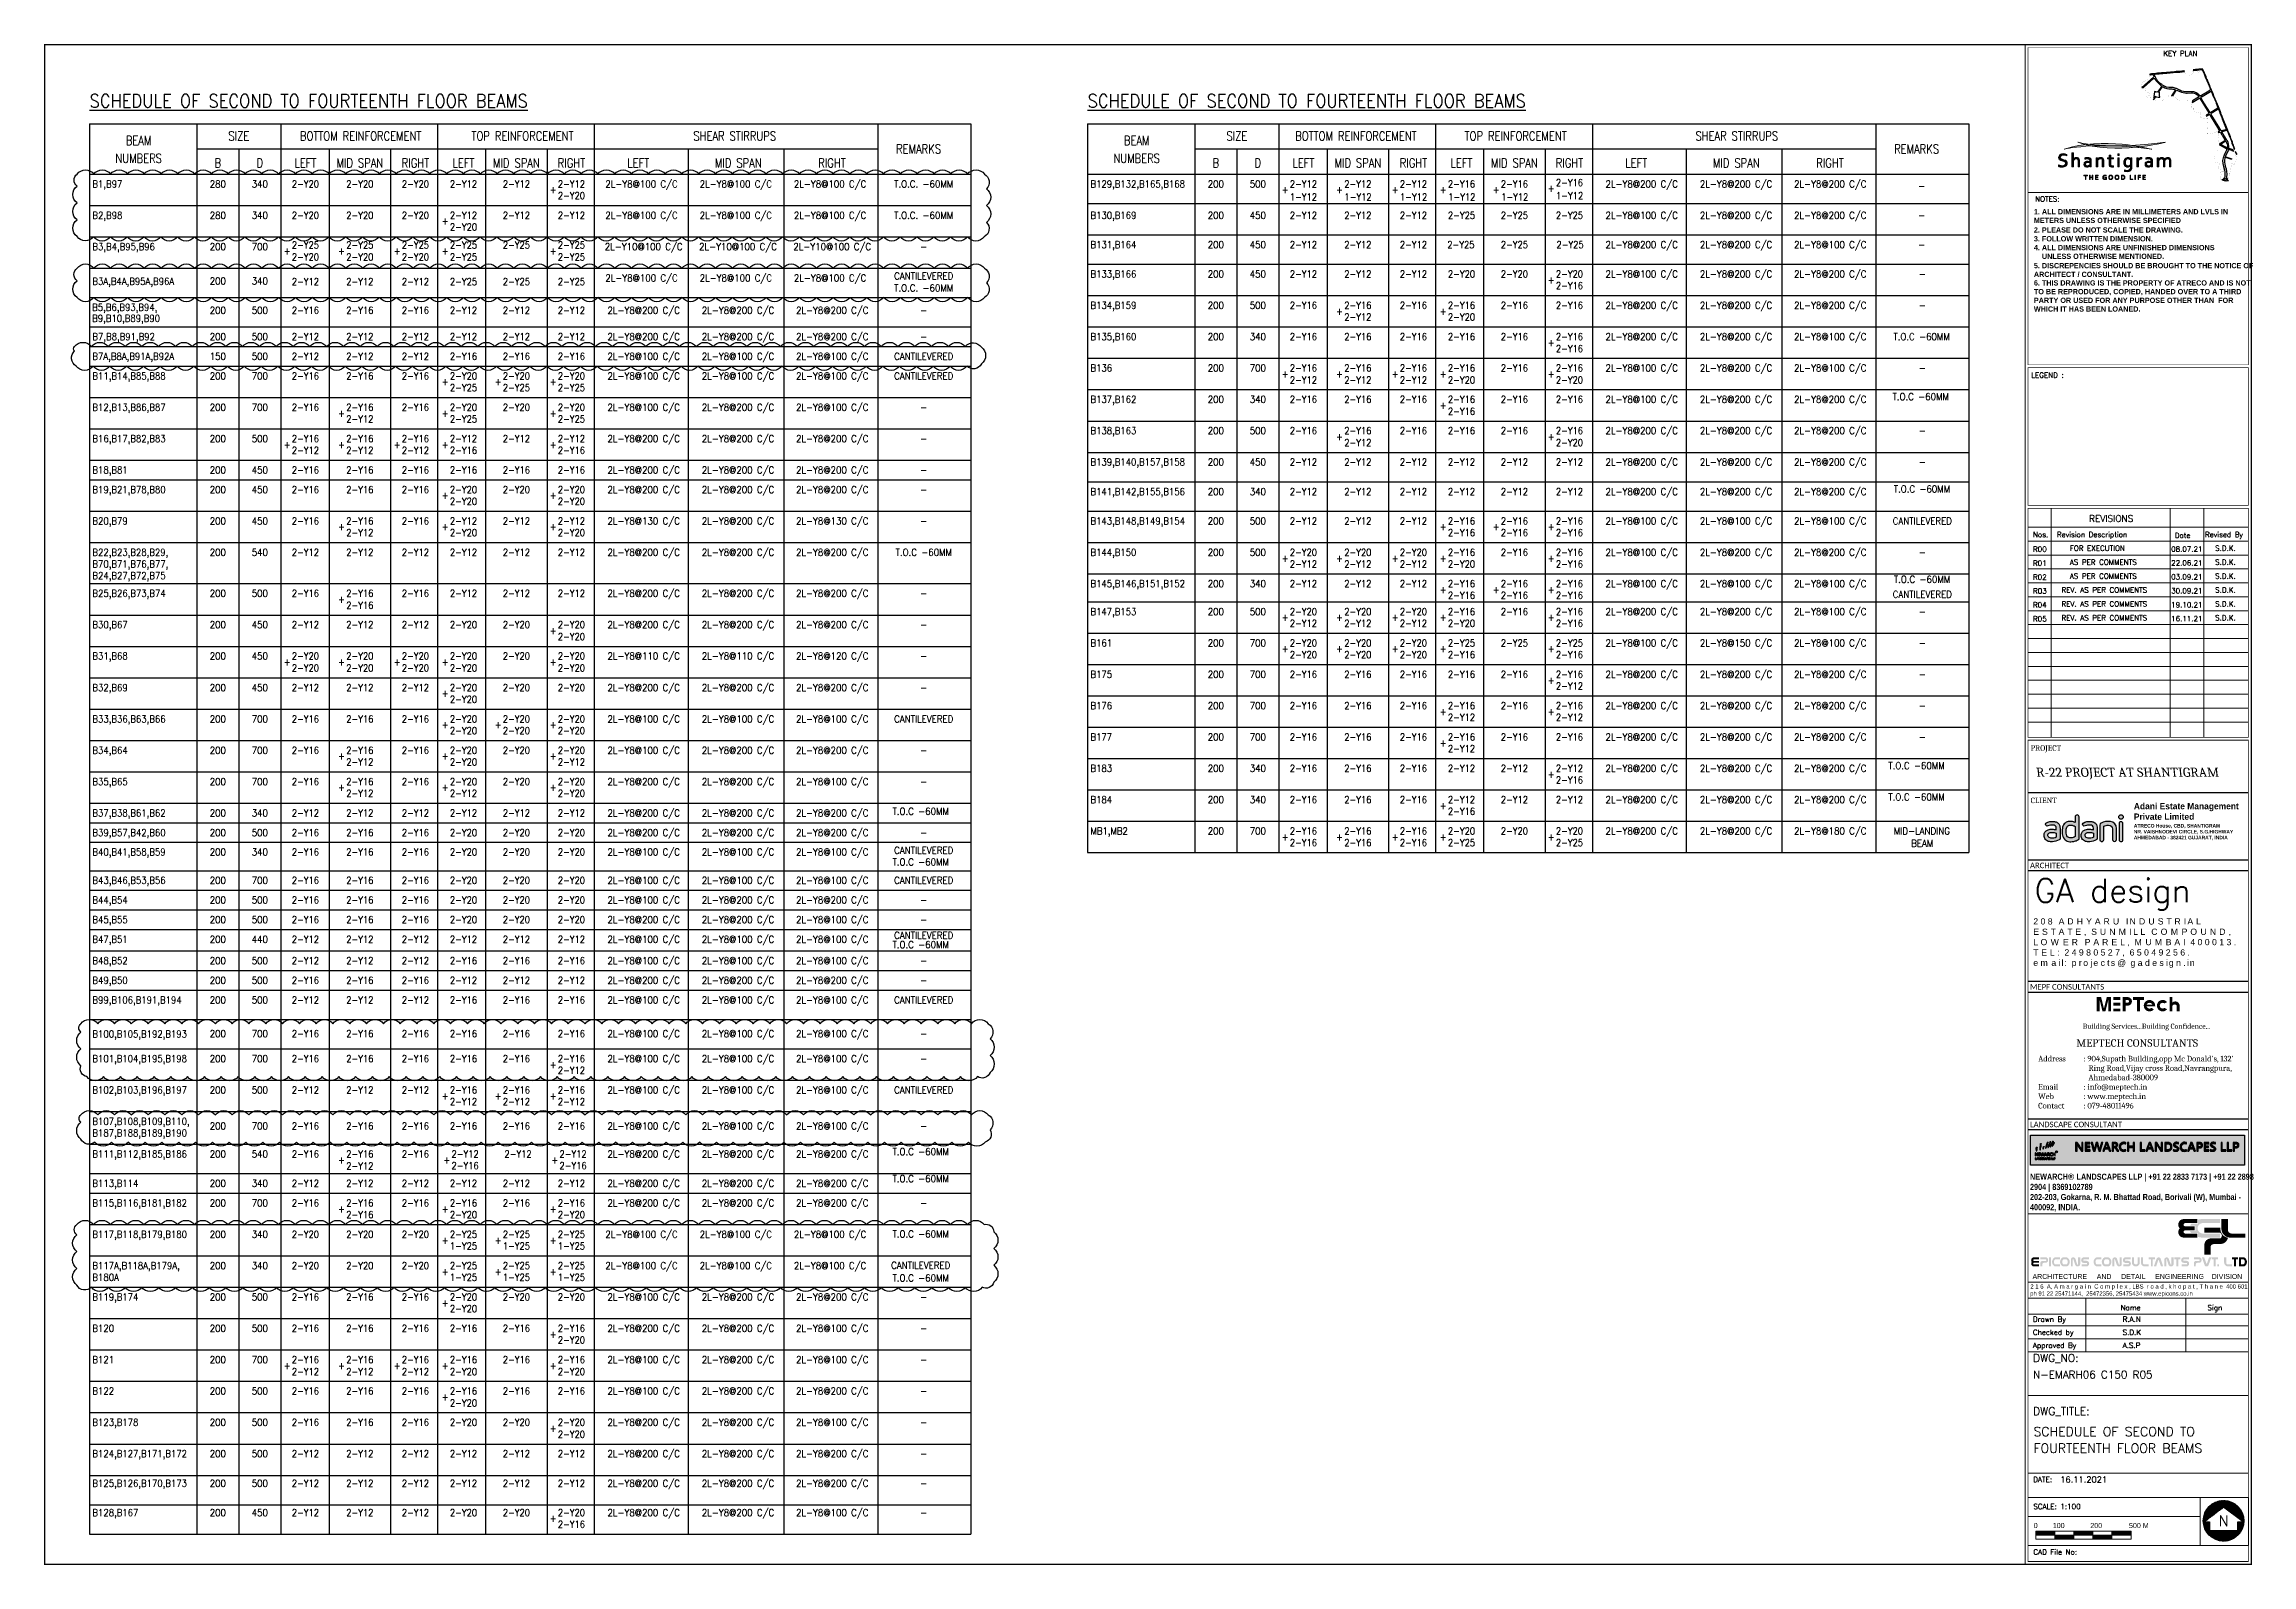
# Paper-space layout 'SCHEDULE OF SECOND TO FOURTEENTH FLOOR BEAMS' of a CAD drawing. Extents: x 2610 to 81439, y 289 to 54612.
# The model-space entities are those that its viewports show. They can reach past a viewport. Long polylines and large blocks are cut down to what shows.
import ezdxf
from ezdxf.enums import TextEntityAlignment as Align

# ---------------------------------------------------------------- set-up
doc = ezdxf.new("R2010")
doc.units = 0
doc.header["$LTSCALE"] = 0.5
doc.header["$MEASUREMENT"] = 0
for name, color, linetype in [('00 ECPL LOGO', 250, 'Continuous'), ('00 ELEV-2', 9, 'Continuous'), ('07 BEAM TEXT SCH.', 2, 'Continuous'), ('13 SUB TITLE', 3, 'Continuous'), ('15 TITLE (MAIN TEXT)', 6, 'Continuous'), ('22 TABLE FRAME', 5, 'Continuous'), ('adani logo', 7, 'Continuous'), ('BORDER', 7, 'Continuous'), ('GA-P-TEXT', 7, 'Continuous'), ('Layer 1', 7, 'Continuous'), ('MEPTECH-TB-TEXT', 7, 'Continuous'), ('MEPTech_Design', 7, 'Continuous'), ('TB OL', 7, 'Continuous'), ('TITLE', 6, 'Continuous')]:
    doc.layers.add(name, color=color, linetype=linetype)
doc.layers.add('TB IL', color=7, linetype='Continuous', lineweight=9)
doc.layers.add('tb text', color=7, linetype='Continuous', lineweight=13)
doc.styles.add('A2.2', font='')
doc.styles.add('adani bold', font='simplex.shx')
doc.styles.add('adani medium', font='simplex.shx')
doc.styles.add('adani regular', font='simplex.shx')
doc.styles.add('ARIAL', font='arial.ttf')
doc.styles.add('ARIL-TB TEXT', font='arial.ttf')
doc.styles.add('FUTUR EXT', font='simplex.shx')
doc.styles.add('GA', font='ARIALNB.TTF')
doc.styles.add('ROMANS', font='simplex.shx')
doc.styles.add('SEC. TEXT', font='arial.ttf', dxfattribs={"height": 180})
doc.styles.get("Standard").update_dxf_attribs({"font": 'ic-txt.shx'})
doc.styles.add('TNR3.5', font='times.ttf', dxfattribs={"height": 3.5})
doc.styles.get('A2.2').set_extended_font_data('Arial Black')

psp = doc.layouts.new('SCHEDULE OF SECOND TO FOURTEENTH FLOOR BEAMS')

# ---------------------------------------------------------------- texts
at = {"layer": '00 ELEV-2', "ltscale": 0.08, "char_height": 198.3840415806038, "attachment_point": 1}
for s, insert, width in [('\\fCambria|b0|i0|c0|p18;PROJECT', (73542.01701641035, 29568.37100527652), 1102.903355423751), ('\\fCambria|b0|i0|c0|p18;CLIENT', (73542.01701641035, 27697.02453046693), 1102.903355423751), ('{\\fCalibri|b0|i0|c0|p34;ARCHITECT}', (73518.12672788351, 25374.58578644798), 1419.998062622268), ('{\\fCalibri|b0|i0|c0|p34;MEPF CONSULTANTS}', (73518.12672788351, 21035.32007832377), 3280.536424043864), ('{\\fCalibri|b0|i0|c0|p34;LANDSCAPE CONSULTANT}', (73518.12672788351, 16121.06906855767), 4975.557800913933)]:
    psp.add_mtext(s, dxfattribs=dict(at, insert=insert, width=width))
at = {"layer": '00 ELEV-2', "insert": (73519.15686596124, 14262.71721850374), "char_height": 217.5449021691151, "width": 7761.694077690664, "attachment_point": 1, "style": 'GA'}
psp.add_mtext('{\\C0;NEWARCH\\fArial|b1|i0|c0|p34;® \\fArial Narrow|b1|i0|c0|p34;LANDSCAPES LLP | +91 22 2833 7173 | +91 22 2898 2904 | 8369102789\\P202-203, Gokarna, R. M. Bhattad Road, Borivali (W), Mumbai - 400092, INDIA.}', dxfattribs=at)
at = {"layer": 'GA-P-TEXT', "lineweight": 30, "insert": (73680.17386933278, 24794.11615407599), "char_height": 838.2744747759334, "width": 19322.60648938256, "attachment_point": 1, "style": 'FUTUR EXT'}
psp.add_mtext('{\\C0;GA \\C30;design}', dxfattribs=at)
at = {"layer": 'GA-P-TEXT', "insert": (73635.68534580752, 23386.48385581774), "char_height": 221.9020246325975, "width": 7956.24382605854, "attachment_point": 1}
psp.add_mtext('\\pxql;{\\fArial|b0|i0|c0|p34;\\T1.5;208 ADHYARU INDUSTRIAL ESTATE, SUNMILL COMPOUND, LOWER PAREL, MUMBAI 400013. \\PTEL: 24980527, 65049256.\\Pemail: projects@gadesign.in}', dxfattribs=at)
at = {"layer": 'tb text', "color": 7, "style": 'adani bold'}
for s, height, p in [('KEY PLAN', 186.4361714457098, (78280.59777532653, 54186.48984332893)), (' NOTES:', 186.4361714457098, (73574.40441129818, 48987.42716152931)), ('LEGEND :', 186.4361714457098, (73561.73301100497, 42694.78125492112)), ('REVISIONS', 233.0452143071372, (75626.73760807342, 37549.11472075569)), ('DATE: ', 186.4361714457098, (73632.99270237345, 3248.83829494787)), ('SCALE: 1:100 ', 186.4361714457098, (73639.05624512871, 2280.297277556815)), ('CAD File No:', 186.4361714457098, (73638.76610372041, 656.5043447276057))]:
    psp.add_text(s, height=height, dxfattribs=at).set_placement(p)
at = {"layer": 'tb text'}
for s, height, style, p in [('Nos.', 186.4361714457098, 'adani regular', (73626.4286181214, 36999.30704282736)), ('Revision Description', 186.4361714457098, 'adani regular', (74479.58901936567, 36999.30813132061)), ('Date', 186.4361714457098, 'adani regular', (78687.76301475658, 36971.08161209503)), ('Revised By', 186.4361714457098, 'adani regular', (79767.03751243275, 36999.30813132004)), ('FOR EXECUTION', 186.3334847573995, 'adani regular', (74940.10222955985, 36510.83449477789)), ('08.07.21', 186.3334847573995, 'adani regular', (78559.22734596151, 36482.62352236256)), ('S.D.K.', 186.3334847573995, 'adani regular', (80128.65075490033, 36510.83449477732)), ('AS PER COMMENTS', 186.3334847573995, 'adani regular', (74940.10222955985, 36013.67137093863)), ('AS PER COMMENTS', 186.3334847573995, 'adani regular', (74940.10222956174, 35516.07252777131)), ('22.06.21', 186.3334847573995, 'adani regular', (78559.22734596151, 35985.4603985233)), ('03.09.21', 186.3334847573995, 'adani regular', (78559.2273459634, 35487.86155535599)), ('S.D.K.', 186.3334847573995, 'adani regular', (80128.65075490033, 36013.67137093806)), ('S.D.K.', 186.3334847573995, 'adani regular', (80128.65075490222, 35516.07252777075)), ('REV. AS PER COMMENTS', 186.3334847573995, 'adani regular', (74640.51179446708, 34520.97312376165)), ('REV. AS PER COMMENTS', 186.3334847573995, 'adani regular', (74641.23799334509, 35019.34512321244)), ('30.09.21', 186.3334847573995, 'adani regular', (78559.95354484141, 34991.13415079712)), ('S.D.K.', 186.3334847573995, 'adani regular', (80128.65075490222, 34520.97312376108)), ('S.D.K.', 186.3334847573995, 'adani regular', (80129.37695378023, 35019.34512321188)), ('REV. AS PER COMMENTS', 186.3334847573995, 'adani regular', (74640.51179446708, 34025.45459483057)), ('19.10.21', 186.3334847573995, 'adani regular', (78559.22734596342, 34492.76215134632)), ('16.11.21', 186.3334847573995, 'adani regular', (78559.22734596342, 33997.24362241524)), ('S.D.K.', 186.3334847573995, 'adani regular', (80128.65075490224, 34025.45459483)), ('Name', 186.4361714457098, 'adani regular', (76756.75258150717, 9383.553214747977)), ('Sign', 186.4361714457098, 'adani regular', (79856.57167729415, 9383.553214747977)), ('Checked by', 186.4361714457098, 'adani regular', (73623.6492863668, 8503.148063140956)), ('Drawn By', 186.4361714457098, 'adani regular', (73623.6492863668, 8969.238491756461)), ('S.D.K', 186.4361714457098, 'adani regular', (76826.37490460758, 8503.148063142564)), ('R.A.N', 186.4361714457098, 'adani regular', (76826.37490460758, 8969.238491756461)), ('Approved By', 186.4361714457098, 'adani regular', (73623.6492863668, 8037.057634527198)), ('A.S.P', 186.4361714457098, 'adani regular', (76826.3749046074, 8037.05763452771)), ('N-EMARH06 C150 R05', 271.8860833583267, 'adani medium', (73628.6923626827, 6951.049600946296))]:
    psp.add_text(s, height=height, dxfattribs=dict(at, style=style)).set_placement(p)
for s, height, style, p in [('SCHEDULE OF SECOND TO', 326.2633000299923, 'adani medium', (73642.87412519405, 4886.833053479456)), ('FOURTEENTH FLOOR BEAMS', 326.2633000299923, 'adani medium', (73642.87412519405, 4292.447139647083)), ('16.11.2021', 217.5088666866614, 'adani regular', (74595.5958746016, 3229.367486318683))]:
    psp.add_text(s, height=height, rotation=359.999999999996, dxfattribs=dict(at, style=style)).set_placement(p)
at = {"layer": 'tb text', "color": 7, "style": 'adani bold'}
psp.add_text('N', height=384.5246036067765, dxfattribs=at).set_placement((80431.42738918375, 1865.765643377478), align=Align.MIDDLE_CENTER)
at = {"layer": 'tb text', "color": 7, "attachment_point": 1}
for s, insert, char_height, width, style in [('\\fAdani ExtraLight|b1|i0|c0|p2;1. ALL DIMENSIONS ARE IN MILLIMETERS AND LVLS IN METERS UNLESS OTHERWISE SPECIFIED', (73656.86547118792, 48719.4368275384), 186.4361714457098, 7314.668783338213, 'A2.2'), ('{\\fAdani ExtraLight|b1|i0|c0|p2;4. ALL DIMENSIONS ARE UNFINISHED DIMENSIONS  \\P    UNLESS OTHERWISE MENTIONED.}', (73656.86547118792, 47437.13526958119), 186.4361714457098, 7592.891977046971, 'A2.2'), ('{\\fAdani ExtraLight|b1|i0|c0|p2;3. FOLLOW WRITTEN DIMENSION.}', (73656.86547118792, 47752.08654148472), 186.4361714457098, 7592.891977046971, 'A2.2'), ('{\\fAdani ExtraLight|b1|i0|c0|p2;2. PLEASE DO NOT SCALE THE DRAWING.}', (73656.86547118792, 48067.03781341709), 186.4361714457098, 7592.891977046971, 'A2.2'), ('\\fAdani ExtraLight|b1|i0|c0|p2;5. DISCREPENCIES SHOULD BE BROUGHT TO THE NOTICE OF ARCHITECT / CONSULTANT.', (73656.86547118792, 46792.23553780731), 186.4361714457098, 7592.891977046971, 'adani regular'), ('\\fAdani ExtraLight|b1|i0|c0|p2;6. THIS DRAWING IS THE PROPERTY OF ATRECO AND IS NOT TO BE REPRODUCED, COPIED, HANDED OVER TO A THIRD PARTY OR USED FOR ANY PURPOSE OTHER THAN  FOR WHICH IT HAS BEEN LOANED.', (73656.86547118792, 46175.37585265681), 186.4361714457098, 7592.891977046971, 'adani regular'), ('{\\fArial|b0|i0|c0|p34;0}', (73650.71480452213, 1785.112391052216), 181.7752671595671, 3880.32305020548, 'adani regular'), ('{\\fArial|b0|i0|c0|p34;100}', (74330.7569562656, 1785.112391052216), 181.7752671595671, 3880.32305020548, 'adani regular'), ('{\\fArial|b0|i0|c0|p34;200}', (75670.43999518354, 1785.112391052216), 181.7752671595671, 3880.32305020548, 'adani regular'), ('{\\fArial|b0|i0|c0|p34;500 M}', (77050.92556318583, 1785.112391052216), 181.7752671595671, 3880.32305020548, 'adani regular')]:
    psp.add_mtext(s, dxfattribs=dict(at, insert=insert, char_height=char_height, width=width, style=style))
at = {"layer": 'tb text', "insert": (77225.76434895615, 27504.47818748283), "char_height": 242.5244058699974, "width": 4428.546621735642, "attachment_point": 1, "style": 'TNR3.5'}
psp.add_mtext('{\\fAdani Bold|b0|i0|c0|p2;\\H0.92843x;Adani Estate Management Private Limited\\P\\fAdani Regular|b1|i0|c0|p2;\\H0.5625x;ATRECO House, CBD, SHANTIGRAM\\PNR. VAISHNODEVI CIRCLE, S.G.HIGHWAY\\PAHMEDABAD - 382421 GUJARAT, INDIA}', dxfattribs=at)
at = {"layer": 'tb text', "style": 'adani regular'}
for tag, p in [('R00', (73626.78401891602, 36475.69285700872)), ('R01', (73626.78401891602, 35978.52973316946)), ('R02', (73626.78401891791, 35480.93089000214)), ('R03', (73627.51021779592, 34984.20348544327)), ('R04', (73626.78401891791, 34485.83148599248)), ('R05', (73626.78401891793, 33990.3129570614))]:
    psp.add_attdef(tag, p, '', height=186.3334847573995, dxfattribs=at)
at = {"layer": 'tb text', "color": 7, "style": 'adani bold'}
for tag, p, s in [('DWG_NO:', (73624.2762345227, 7536.484865118855), 'XXX-XXXX-XXX-XXX'), ('DWG_TITLE:', (73632.57056311371, 5639.143830483944), '')]:
    psp.add_attdef(tag, p, s, height=279.6542571685647, dxfattribs=at)
at = {"layer": 'TITLE', "color": 1, "insert": (73643.57784458884, 28766.91390760892), "char_height": 326.5322871621284, "width": 8592.290781512207, "attachment_point": 1}
psp.add_mtext('\\fCambria|b0|i0|c0|p18;\\Q354;\\C22; R-22 PROJECT AT SHANTIGRAM', dxfattribs=at)

msp = doc.modelspace()

# ---------------------------------------------------------------- texts
at = {"layer": '07 BEAM TEXT SCH.', "color": 2, "linetype": 'Continuous', "style": 'ROMANS', "width": 0.89}
for s, p in [('B1,B97', (1264516.913910845, 119361.523627357)), ('B2,B98', (1264516.913910845, 118241.523627357)), ('B3,B4,B95,B96', (1264516.913910845, 117121.523627357)), ('B3A,B4A,B95A,B96A', (1264516.913910845, 115880.4434)), ('B5,B6,B93,B94,', (1264507.413910845, 114951.523627357)), ('B9,B10,B89,B90', (1264507.413910845, 114564.523627357)), ('B7,B8,B91,B92', (1264516.913910845, 113901.523627357)), ('B7A,B8A,B91A,B92A', (1264516.913910845, 113201.523627357)), ('B11,B14,B85,B88', (1264516.913910845, 112501.523627357)), ('B12,B13,B86,B87', (1264516.913910845, 111381.523627357)), ('B16,B17,B82,B83', (1264516.913910845, 110261.523627357)), ('B18,B81', (1264516.913910845, 109141.523627357)), ('B19,B21,B78,B80', (1264516.913910845, 108441.523627357)), ('B20,B79', (1264516.913910845, 107321.523627357)), ('B22,B23,B28,B29,', (1264516.913910845, 106201.523627357)), ('B70,B71,B76,B77,', (1264516.913910845, 105781.523627357)), ('B24,B27,B72,B75', (1264516.913910845, 105361.523627357)), ('B25,B26,B73,B74', (1264516.913910845, 104731.523627357)), ('B30,B67', (1264516.913910845, 103611.523627357)), ('B32,B69', (1264516.913910845, 101371.523627357)), ('MB1,MB2', (1300152.614934915, 96243.4701039022)), ('B44,B54', (1264516.913910845, 93778.98288608516)), ('B45,B55', (1264516.913910845, 93078.98288608516)), ('B47,B51', (1264516.913910845, 92378.98288608514)), ('B48,B52', (1264516.913910845, 91613.94712532153)), ('B49,B50', (1264516.913910845, 90913.94712532153))]:
    msp.add_text(s, height=250, dxfattribs=at).set_placement(p, align=Align.MIDDLE_LEFT)
at = {"layer": '07 BEAM TEXT SCH.', "color": 2, "linetype": 'Continuous', "style": 'ROMANS'}
for s, width, p in [('280', 0.9, (1268994.413910845, 119361.523627357)), ('340', 0.9, (1270494.413910845, 119361.523627357)), ('2-Y20', 0.87, (1272121.365116639, 119361.523627357)), ('2-Y20', 0.87, (1274064.318514051, 119361.523627357)), ('2-Y20', 0.87, (1276049.775883608, 119361.523627357)), ('2-Y12', 0.87, (1277765.402499635, 119361.523627357)), ('2-Y12', 0.87, (1279655.073742479, 119361.523627357)), ('+', 0.87, (1280970.161338495, 119151.523627357)), ('2-Y12', 0.87, (1281620.161338495, 119361.523627357)), ('2-Y20', 0.87, (1281620.161338495, 118941.523627357)), ('2L-Y8@100 C/C', 0.9, (1284122.714124416, 119361.523627357)), ('2L-Y8@100 C/C', 0.9, (1287491.153602257, 119361.523627357)), ('2L-Y8@100 C/C', 0.9, (1290854.871100695, 119361.523627357)), ('T.O.C. -60MM', 0.9, (1294198.603948674, 119361.523627357)), ('200', 0.9, (1304630.114934915, 119361.5236039022)), ('500', 0.9, (1306130.114934915, 119361.5236039022)), ('+', 0.87, (1307101.88756928, 119151.5236039022)), ('2-Y12', 0.87, (1307757.066140709, 119361.5236039022)), ('+', 0.87, (1309044.840966692, 119151.5236039022)), ('2-Y12', 0.87, (1309700.01953812, 119361.5236039022)), ('+', 0.87, (1311030.298336249, 119151.5236039022)), ('2-Y12', 0.87, (1311685.476907678, 119361.5236039022)), ('+', 0.87, (1312751.103523705, 119151.5236039022)), ('2-Y16', 0.87, (1313401.103523705, 119361.5236039022)), ('+', 0.87, (1314640.774766549, 119151.5236039022)), ('2-Y16', 0.87, (1315290.774766549, 119361.5236039022)), ('+', 0.87, (1316600.683791136, 119198.7280358813)), ('2-Y16', 0.87, (1317255.862362565, 119408.7280358813)), ('1-Y12', 0.87, (1317261.040933993, 118942.4047318468)), (' 2L-Y8@200 C/C', 0.9, (1319758.415148486, 119361.5236039022)), (' 2L-Y8@200 C/C', 0.9, (1323126.854626327, 119361.5236039022)), (' 2L-Y8@200 C/C', 0.9, (1326490.572124765, 119361.5236039022)), ('-', 0.9, (1329834.304972743, 119291.5236039023)), ('280', 0.9, (1268994.413910845, 118241.523627357)), ('340', 0.9, (1270494.413910845, 118241.523627357)), ('2-Y20', 0.87, (1272121.365116639, 118241.523627357)), ('2-Y20', 0.87, (1274064.318514051, 118241.523627357)), ('2-Y20', 0.87, (1276049.775883608, 118241.523627357)), ('2-Y12', 0.87, (1277765.402499635, 118241.523627357)), ('2-Y12', 0.87, (1279655.073742479, 118241.523627357)), ('2-Y12', 0.87, (1281620.161338495, 118241.523627357)), ('2L-Y8@100 C/C', 0.9, (1284122.714124416, 118241.523627357)), ('2L-Y8@100 C/C', 0.9, (1287491.153602257, 118241.523627357)), ('2L-Y8@100 C/C', 0.9, (1290854.871100695, 118241.523627357)), ('T.O.C. -60MM', 0.9, (1294198.603948674, 118241.523627357)), ('200', 0.9, (1304630.114934915, 118241.5236039022)), ('450', 0.9, (1306130.114934915, 118241.5236039022)), ('2-Y12', 0.87, (1307757.066140709, 118241.5236039022)), ('1-Y12', 0.87, (1307757.066140709, 118895.2002998677)), ('2-Y12', 0.87, (1309700.01953812, 118241.5236039022)), ('1-Y12', 0.87, (1309705.198109549, 118895.2002998677)), ('2-Y12', 0.87, (1311685.476907678, 118241.5236039022)), ('1-Y12', 0.87, (1311690.655479106, 118895.2002998677)), ('2-Y25', 0.87, (1313401.103523705, 118241.5236039022)), ('1-Y12', 0.87, (1313411.460666562, 118895.2002998677)), ('2-Y25', 0.87, (1315290.774766549, 118241.5236039022)), ('1-Y12', 0.87, (1315301.131909406, 118895.2002998677)), ('2-Y25', 0.87, (1317255.862362565, 118241.5236039022)), (' 2L-Y8@100 C/C', 0.9, (1319758.415148486, 118241.5236039022)), (' 2L-Y8@200 C/C', 0.9, (1323126.854626327, 118241.5236039022)), (' 2L-Y8@200 C/C', 0.9, (1326490.572124765, 118241.5236039022)), ('+', 0.87, (1277115.402499635, 118031.523627357)), ('2-Y20', 0.87, (1277765.402499635, 117821.523627357)), ('-', 0.9, (1329834.304972743, 118241.5236039022)), ('200', 0.9, (1268994.413910845, 117121.523627357)), ('700', 0.9, (1270494.413910845, 117121.523627357)), ('+', 0.87, (1271471.365116639, 116965.2726438021)), ('2-Y25', 0.87, (1272121.365116639, 117175.2726438021)), ('2-Y20', 0.87, (1272121.365116639, 116755.2726438021)), ('+', 0.87, (1273414.318514051, 116965.2726438021)), ('2-Y25', 0.87, (1274064.318514051, 117175.2726438021)), ('2-Y20', 0.87, (1274064.318514051, 116755.2726438021)), ('+', 0.87, (1275399.775883608, 116965.2726438021)), ('2-Y25', 0.87, (1276049.775883608, 117175.2726438021)), ('2-Y20', 0.87, (1276049.775883608, 116755.2726438021)), ('+', 0.87, (1277115.402499635, 116965.2726438021)), ('2-Y25', 0.87, (1277765.402499635, 117175.2726438021)), ('2-Y25', 0.87, (1277765.402499635, 116755.2726438021)), ('2-Y25', 0.87, (1279655.073742479, 117175.2726438021)), ('+', 0.87, (1280970.161338495, 116965.2726438021)), ('2-Y25', 0.87, (1281620.161338495, 117175.2726438021)), ('2-Y25', 0.87, (1281620.161338495, 116755.2726438021)), (' 2L-Y10@100 C/C', 0.9, (1284122.714124416, 117121.523627357)), (' 2L-Y10@100 C/C', 0.9, (1287491.153602257, 117121.523627357)), (' 2L-Y10@100 C/C', 0.9, (1290854.871100695, 117121.523627357)), ('-', 0.9, (1294198.603948674, 117121.523627357)), ('200', 0.9, (1304630.114934915, 117191.5236039023)), ('450', 0.9, (1306130.114934915, 117191.5236039023)), ('2-Y12', 0.87, (1307757.066140709, 117191.5236039023)), ('2-Y12', 0.87, (1309700.01953812, 117191.5236039023)), ('2-Y12', 0.87, (1311685.476907678, 117191.5236039023)), ('2-Y25', 0.87, (1313380.389237991, 117191.5236039023)), ('2-Y25', 0.87, (1315290.774766549, 117191.5236039023)), ('2-Y25', 0.87, (1317276.576648279, 117191.5236039023)), (' 2L-Y8@200 C/C', 0.9, (1319758.415148486, 117191.5236039023)), (' 2L-Y8@200 C/C', 0.9, (1323126.854626327, 117191.5236039023)), (' 2L-Y8@100 C/C', 0.9, (1326490.572124765, 117191.5236039023)), ('-', 0.9, (1329834.304972743, 117191.5236039023)), ('200', 0.9, (1268994.413910845, 115898.1978618685)), ('340', 0.9, (1270494.413910845, 115898.1978618685)), ('2-Y12', 0.87, (1272121.365116639, 115865.2698706689)), ('2-Y12', 0.87, (1274064.318514051, 115865.2698706689)), ('2-Y12', 0.87, (1276049.775883608, 115865.2698706689)), ('2-Y25', 0.87, (1277765.402499635, 115865.2698706689)), ('2-Y25', 0.87, (1279655.073742479, 115865.2698706689)), ('2-Y25', 0.87, (1281620.161338495, 115865.2698706689)), ('2L-Y8@100 C/C', 0.9, (1284122.714124416, 116001.523627357)), ('2L-Y8@100 C/C', 0.9, (1287491.153602257, 116001.523627357)), ('2L-Y8@100 C/C', 0.9, (1290854.871100695, 116001.523627357)), ('CANTILEVERED', 0.9, (1294198.603948674, 116067.9473337425)), ('200', 0.9, (1304630.114934915, 116141.5236039021)), ('450', 0.9, (1306130.114934915, 116141.5236039021)), ('2-Y12', 0.87, (1307757.066140709, 116141.5236039021)), ('2-Y12', 0.87, (1309700.01953812, 116141.5236039021)), ('2-Y12', 0.87, (1311685.476907678, 116141.5236039021)), ('2-Y20', 0.87, (1313401.103523705, 116141.5236039021)), ('2-Y20', 0.87, (1315290.774766549, 116141.5236039021)), ('+', 0.87, (1316605.862362565, 115931.5236039021)), ('2-Y20', 0.87, (1317255.862362565, 116141.5236039021)), (' 2L-Y8@100 C/C', 0.9, (1319758.415148486, 116141.5236039021)), (' 2L-Y8@200 C/C', 0.9, (1323126.854626327, 116141.5236039021)), (' 2L-Y8@200 C/C', 0.9, (1326490.572124765, 116141.5236039021)), ('-', 0.9, (1329854.689472743, 116141.5236039021)), ('T.O.C. -60MM', 0.9, (1294198.603948674, 115647.2638599679)), ('200', 0.9, (1304630.114934915, 115021.5236039022)), ('500', 0.9, (1306130.114934915, 115021.5236039022)), ('2-Y16', 0.87, (1307757.066140709, 115021.5236039022)), ('2-Y16', 0.87, (1309700.01953812, 115021.5236039022)), ('2-Y16', 0.87, (1311685.476907678, 115021.5236039022)), ('2-Y16', 0.87, (1313401.103523705, 115021.5236039022)), ('2-Y16', 0.87, (1315290.774766549, 115021.5236039022)), ('2-Y16', 0.87, (1317255.862362565, 115721.5236039021)), ('2-Y16', 0.87, (1317255.862362565, 115021.5236039022)), (' 2L-Y8@200 C/C', 0.9, (1319758.415148486, 115021.5236039022)), (' 2L-Y8@200 C/C', 0.9, (1323126.854626327, 115021.5236039022)), (' 2L-Y8@200 C/C', 0.9, (1326490.572124765, 115021.5236039022)), ('200', 0.9, (1268994.413910845, 114850.685127357)), ('500', 0.9, (1270494.413910845, 114850.685127357)), ('2-Y16', 0.87, (1272121.365116639, 114850.685127357)), ('2-Y16', 0.87, (1274064.318514051, 114850.685127357)), ('2-Y16', 0.87, (1276049.775883608, 114850.685127357)), ('2-Y12', 0.87, (1277765.402499635, 114850.685127357)), ('2-Y12', 0.87, (1279655.073742479, 114850.685127357)), ('2-Y12', 0.87, (1281620.161338495, 114850.685127357)), (' 2L-Y8@200 C/C', 0.9, (1284122.714124416, 114850.685127357)), (' 2L-Y8@200 C/C', 0.9, (1287491.153602257, 114850.685127357)), (' 2L-Y8@200 C/C', 0.9, (1290854.871100695, 114850.685127357)), ('-', 0.9, (1294198.603948674, 114850.685127357)), ('+', 0.87, (1309050.01953812, 114811.5236039022)), ('2-Y12', 0.87, (1309700.01953812, 114601.5236039022)), ('+', 0.87, (1312751.103523705, 114811.5236039022)), ('2-Y20', 0.87, (1313401.103523705, 114601.5236039022)), ('-', 0.9, (1329854.689472743, 115021.5236039022)), ('200', 0.9, (1268994.413910845, 113901.523627357)), ('500', 0.9, (1270494.413910845, 113901.523627357)), ('2-Y12', 0.87, (1272121.365116639, 113901.523627357)), ('2-Y12', 0.87, (1274064.318514051, 113901.523627357)), ('2-Y12', 0.87, (1276049.775883608, 113901.523627357)), ('2-Y12', 0.87, (1277765.402499635, 113901.523627357)), ('2-Y12', 0.87, (1279655.073742479, 113901.523627357)), ('2-Y12', 0.87, (1281620.161338495, 113901.523627357)), (' 2L-Y8@200 C/C', 0.9, (1284122.714124416, 113901.523627357)), (' 2L-Y8@200 C/C', 0.9, (1287491.153602257, 113901.523627357)), (' 2L-Y8@200 C/C', 0.9, (1290854.871100695, 113901.523627357)), ('-', 0.9, (1294198.603948674, 113901.523627357)), ('200', 0.9, (1304630.114934915, 113901.5236039022)), ('340', 0.9, (1306130.114934915, 113901.5236039022)), ('2-Y16', 0.87, (1307757.066140709, 113901.5236039022)), ('2-Y16', 0.87, (1309700.01953812, 113901.5236039022)), ('2-Y16', 0.87, (1311685.476907678, 113901.5236039022)), ('2-Y16', 0.87, (1313401.103523705, 113901.5236039022)), ('2-Y16', 0.87, (1315290.774766549, 113901.5236039022)), ('+', 0.87, (1316605.862362565, 113691.5236039022)), ('2-Y16', 0.87, (1317255.862362565, 113901.5236039022)), ('2-Y16', 0.87, (1317255.862362565, 113481.5236039022)), (' 2L-Y8@200 C/C', 0.9, (1319758.415148486, 113901.5236039022)), (' 2L-Y8@200 C/C', 0.9, (1323126.854626327, 113901.5236039022)), (' 2L-Y8@100 C/C', 0.9, (1326490.572124765, 113901.5236039022)), ('T.O.C -60MM', 0.9, (1329830.589637211, 113901.5236039022)), ('150', 0.9, (1268994.413910845, 113201.523627357)), ('500', 0.9, (1270494.413910845, 113201.523627357)), ('2-Y12', 0.87, (1272121.365116639, 113201.523627357)), ('2-Y12', 0.87, (1274064.318514051, 113201.523627357)), ('2-Y12', 0.87, (1276049.775883608, 113201.523627357)), ('2-Y16', 0.87, (1277765.402499635, 113201.523627357)), ('2-Y16', 0.87, (1279655.073742479, 113201.523627357)), ('2-Y16', 0.87, (1281620.161338495, 113201.523627357)), (' 2L-Y8@100 C/C', 0.9, (1284122.714124416, 113201.523627357)), (' 2L-Y8@100 C/C', 0.9, (1287491.153602257, 113201.523627357)), (' 2L-Y8@100 C/C', 0.9, (1290854.871100695, 113201.523627357)), ('CANTILEVERED', 0.9, (1294198.603948674, 113201.523627357)), ('200', 0.9, (1304630.114934915, 112781.5236039022)), ('700', 0.9, (1306130.114934915, 112781.5236039022)), ('2-Y16', 0.87, (1307757.066140709, 112781.5236039022)), ('2-Y16', 0.87, (1309700.01953812, 112781.5236039022)), ('2-Y16', 0.87, (1311685.476907678, 112781.5236039022)), ('2-Y16', 0.87, (1313401.103523705, 112781.5236039022)), ('2-Y16', 0.87, (1315290.774766549, 112781.5236039022)), ('2-Y16', 0.87, (1317255.862362565, 112781.5236039022)), (' 2L-Y8@100 C/C', 0.9, (1319758.415148486, 112781.5236039022)), (' 2L-Y8@200 C/C', 0.9, (1323126.854626327, 112781.5236039022)), (' 2L-Y8@100 C/C', 0.9, (1326490.572124765, 112781.5236039022)), ('-', 0.9, (1329854.689472743, 112781.5236039022)), ('200', 0.9, (1268994.413910845, 112501.523627357)), ('700', 0.9, (1270494.413910845, 112501.523627357)), ('2-Y16', 0.87, (1272121.365116639, 112501.523627357)), ('2-Y16', 0.87, (1274064.318514051, 112501.523627357)), ('2-Y16', 0.87, (1276049.775883608, 112501.523627357)), ('+', 0.87, (1277115.402499635, 112291.523627357)), ('2-Y20', 0.87, (1277765.402499635, 112501.523627357)), ('2-Y25', 0.87, (1277765.402499635, 112081.523627357)), ('+', 0.87, (1279005.073742479, 112291.523627357)), ('2-Y20', 0.87, (1279655.073742479, 112501.523627357)), ('2-Y25', 0.87, (1279655.073742479, 112081.523627357)), ('+', 0.87, (1280970.161338495, 112291.523627357)), ('2-Y20', 0.87, (1281620.161338495, 112501.523627357)), ('2-Y25', 0.87, (1281620.161338495, 112081.523627357)), (' 2L-Y8@100 C/C', 0.9, (1284122.714124416, 112501.523627357)), (' 2L-Y8@100 C/C', 0.9, (1287491.153602257, 112501.523627357)), (' 2L-Y8@100 C/C', 0.9, (1290854.871100695, 112501.523627357)), ('CANTILEVERED', 0.9, (1294198.603948674, 112501.523627357)), ('+', 0.87, (1307107.066140709, 112571.5236039022)), ('2-Y12', 0.87, (1307757.066140709, 112361.5236039022)), ('+', 0.87, (1309050.01953812, 112571.5236039022)), ('2-Y12', 0.87, (1309700.01953812, 112361.5236039022)), ('+', 0.87, (1311035.476907678, 112571.5236039022)), ('2-Y12', 0.87, (1311685.476907678, 112361.5236039022)), ('+', 0.87, (1312751.103523705, 112571.5236039022)), ('2-Y20', 0.87, (1313401.103523705, 112361.5236039022)), ('+', 0.87, (1316605.862362565, 112571.5236039022)), ('2-Y20', 0.87, (1317255.862362565, 112361.5236039022)), ('200', 0.9, (1268994.413910845, 111381.523627357)), ('700', 0.9, (1270494.413910845, 111381.523627357)), ('2-Y16', 0.87, (1272121.365116639, 111381.523627357)), ('+', 0.87, (1273414.318514051, 111171.523627357)), ('2-Y16', 0.87, (1274064.318514051, 111381.523627357)), ('2-Y16', 0.87, (1276049.775883608, 111381.523627357)), ('+', 0.87, (1277115.402499635, 111171.523627357)), ('2-Y20', 0.87, (1277765.402499635, 111381.523627357)), ('2-Y20', 0.87, (1279655.073742479, 111381.523627357)), ('+', 0.87, (1280970.161338495, 111171.523627357)), ('2-Y20', 0.87, (1281620.161338495, 111381.523627357)), (' 2L-Y8@100 C/C', 0.9, (1284122.714124416, 111381.523627357)), (' 2L-Y8@200 C/C', 0.9, (1287491.153602257, 111381.523627357)), (' 2L-Y8@100 C/C', 0.9, (1290854.871100695, 111381.523627357)), ('-', 0.9, (1294198.603948674, 111381.523627357)), ('200', 0.9, (1304630.114934915, 111661.5236039022)), ('340', 0.9, (1306130.114934915, 111661.5236039022)), ('2-Y16', 0.87, (1307757.066140709, 111661.5236039022)), ('2-Y16', 0.87, (1309700.01953812, 111661.5236039022)), ('2-Y16', 0.87, (1311685.476907678, 111661.5236039022)), ('+', 0.87, (1312751.103523705, 111451.5236039022)), ('2-Y16', 0.87, (1313401.103523705, 111661.5236039022)), ('2-Y16', 0.87, (1313401.103523705, 111241.5236039022)), ('2-Y16', 0.87, (1315290.774766549, 111661.5236039022)), ('2-Y16', 0.87, (1317255.862362565, 111661.5236039022)), (' 2L-Y8@100 C/C', 0.9, (1319758.415148486, 111661.5236039022)), (' 2L-Y8@200 C/C', 0.9, (1323126.854626327, 111661.5236039022)), (' 2L-Y8@200 C/C', 0.9, (1326490.572124765, 111661.5236039022)), ('T.O.C -60MM', 0.9, (1329798.845137211, 111758.6672)), ('200', 0.9, (1268994.413910845, 110261.523627357)), ('500', 0.9, (1270494.413910845, 110261.523627357)), ('2-Y16', 0.87, (1272121.365116639, 110261.523627357)), ('2-Y12', 0.87, (1274064.318514051, 110961.523627357)), ('2-Y16', 0.87, (1274064.318514051, 110261.523627357)), ('2-Y16', 0.87, (1276049.775883608, 110261.523627357)), ('2-Y25', 0.87, (1277765.402499635, 110961.523627357)), ('2-Y12', 0.87, (1277765.402499635, 110261.523627357)), ('2-Y12', 0.87, (1279655.073742479, 110261.523627357)), ('2-Y25', 0.87, (1281620.161338495, 110961.523627357)), ('2-Y12', 0.87, (1281620.161338495, 110261.523627357)), (' 2L-Y8@200 C/C', 0.9, (1284122.714124416, 110261.523627357)), (' 2L-Y8@200 C/C', 0.9, (1287491.153602257, 110261.523627357)), (' 2L-Y8@200 C/C', 0.9, (1290854.871100695, 110261.523627357)), ('200', 0.9, (1304630.114934915, 110541.5236039022)), ('500', 0.9, (1306130.114934915, 110541.5236039022)), ('2-Y16', 0.87, (1307757.066140709, 110541.5236039022)), ('+', 0.87, (1309050.01953812, 110331.5236039022)), ('2-Y16', 0.87, (1309700.01953812, 110541.5236039022)), ('2-Y16', 0.87, (1311685.476907678, 110541.5236039022)), ('2-Y16', 0.87, (1313401.103523705, 110541.5236039022)), ('2-Y16', 0.87, (1315290.774766549, 110541.5236039022)), ('+', 0.87, (1316605.862362565, 110331.5236039022)), ('2-Y16', 0.87, (1317255.862362565, 110541.5236039022)), (' 2L-Y8@200 C/C', 0.9, (1319758.415148486, 110541.5236039022)), (' 2L-Y8@200 C/C', 0.9, (1323126.854626327, 110541.5236039022)), (' 2L-Y8@200 C/C', 0.9, (1326490.572124765, 110541.5236039022)), ('-', 0.9, (1329854.689472743, 110541.5236039022)), ('+', 0.87, (1271471.365116639, 110051.523627357)), ('2-Y12', 0.87, (1272121.365116639, 109841.523627357)), ('+', 0.87, (1273414.318514051, 110051.523627357)), ('2-Y12', 0.87, (1274064.318514051, 109841.523627357)), ('+', 0.87, (1275399.775883608, 110051.523627357)), ('2-Y12', 0.87, (1276049.775883608, 109841.523627357)), ('+', 0.87, (1277115.402499635, 110051.523627357)), ('2-Y16', 0.87, (1277765.402499635, 109841.523627357)), ('+', 0.87, (1280970.161338495, 110051.523627357)), ('2-Y16', 0.87, (1281620.161338495, 109841.523627357)), ('-', 0.9, (1294198.603948674, 110261.523627357)), ('2-Y12', 0.87, (1309700.01953812, 110121.5236039022)), ('2-Y20', 0.87, (1317255.862362565, 110121.5236039022)), (' 2L-Y8@200 C/C', 0.9, (1319758.415148486, 109421.5236039022)), (' 2L-Y8@200 C/C', 0.9, (1323126.854626327, 109421.5236039022)), (' 2L-Y8@200 C/C', 0.9, (1326490.572124765, 109421.5236039022)), ('200', 0.9, (1268994.413910845, 109141.523627357)), ('450', 0.9, (1270494.413910845, 109141.523627357)), ('2-Y16', 0.87, (1272121.365116639, 109141.523627357)), ('2-Y16', 0.87, (1274064.318514051, 109141.523627357)), ('2-Y16', 0.87, (1276049.775883608, 109141.523627357)), ('2-Y16', 0.87, (1277765.402499635, 109141.523627357)), ('2-Y16', 0.87, (1279655.073742479, 109141.523627357)), ('2-Y16', 0.87, (1281620.161338495, 109141.523627357)), (' 2L-Y8@200 C/C', 0.9, (1284122.714124416, 109141.523627357)), (' 2L-Y8@200 C/C', 0.9, (1287491.153602257, 109141.523627357)), (' 2L-Y8@200 C/C', 0.9, (1290854.871100695, 109141.523627357)), ('-', 0.9, (1294198.603948674, 109141.523627357)), ('200', 0.9, (1304630.114934915, 109421.5236039022)), ('450', 0.9, (1306130.114934915, 109421.5236039022)), ('2-Y12', 0.87, (1307757.066140709, 109421.5236039022)), ('2-Y12', 0.87, (1309700.01953812, 109421.5236039022)), ('2-Y12', 0.87, (1311685.476907678, 109421.5236039022)), ('2-Y12', 0.87, (1313401.103523705, 109421.5236039022)), ('2-Y12', 0.87, (1315290.774766549, 109421.5236039022)), ('2-Y12', 0.87, (1317255.862362565, 109421.5236039022)), ('-', 0.9, (1329854.689472743, 109421.5236039022)), ('200', 0.9, (1268994.413910845, 108441.523627357)), ('450', 0.9, (1270494.413910845, 108441.523627357)), ('2-Y16', 0.87, (1272121.365116639, 108441.523627357)), ('2-Y16', 0.87, (1274064.318514051, 108441.523627357)), ('2-Y16', 0.87, (1276049.775883608, 108441.523627357)), ('+', 0.87, (1277115.402499635, 108231.523627357)), ('2-Y20', 0.87, (1277765.402499635, 108441.523627357)), ('2-Y20', 0.87, (1277765.402499635, 108021.523627357)), ('2-Y20', 0.87, (1279655.073742479, 108441.523627357)), ('+', 0.87, (1280970.161338495, 108231.523627357)), ('2-Y20', 0.87, (1281620.161338495, 108441.523627357)), ('2-Y20', 0.87, (1281620.161338495, 108021.523627357)), (' 2L-Y8@200 C/C', 0.9, (1284122.714124416, 108441.523627357)), (' 2L-Y8@200 C/C', 0.9, (1287491.153602257, 108441.523627357)), (' 2L-Y8@200 C/C', 0.9, (1290854.871100695, 108441.523627357)), ('-', 0.9, (1294198.603948674, 108441.523627357)), ('200', 0.9, (1304630.114934915, 108371.5236039022)), ('340', 0.9, (1306130.114934915, 108371.5236039022)), ('2-Y12', 0.87, (1307757.066140709, 108371.5236039022)), ('2-Y12', 0.87, (1309700.01953812, 108371.5236039022)), ('2-Y12', 0.87, (1311685.476907678, 108371.5236039022)), ('2-Y12', 0.87, (1313401.103523705, 108371.5236039022)), ('2-Y12', 0.87, (1315290.774766549, 108371.5236039022)), ('2-Y12', 0.87, (1317255.862362565, 108371.5236039022)), (' 2L-Y8@200 C/C', 0.9, (1319758.415148486, 108371.5236039022)), (' 2L-Y8@200 C/C', 0.9, (1323126.854626327, 108371.5236039022)), (' 2L-Y8@200 C/C', 0.9, (1326490.572124765, 108371.5236039022)), ('T.O.C -60MM', 0.9, (1329842.767737211, 108468.6672)), ('200', 0.9, (1268994.413910845, 107321.523627357)), ('450', 0.9, (1270494.413910845, 107321.523627357)), ('2-Y16', 0.87, (1272121.365116639, 107321.523627357)), ('2-Y16', 0.87, (1274064.318514051, 107321.523627357)), ('2-Y16', 0.87, (1276049.775883608, 107321.523627357)), ('2-Y12', 0.87, (1277765.402499635, 107321.523627357)), ('2-Y12', 0.87, (1279655.073742479, 107321.523627357)), ('2-Y12', 0.87, (1281620.161338495, 107321.523627357)), (' 2L-Y8@130 C/C', 0.9, (1284122.714124416, 107321.523627357)), (' 2L-Y8@200 C/C', 0.9, (1287491.153602257, 107321.523627357)), (' 2L-Y8@130 C/C', 0.9, (1290854.871100695, 107321.523627357)), ('-', 0.9, (1294198.603948674, 107321.523627357)), ('200', 0.9, (1304630.114934915, 107321.5236039022)), ('500', 0.9, (1306130.114934915, 107321.5236039022)), ('2-Y12', 0.87, (1307757.066140709, 107321.5236039022)), ('2-Y12', 0.87, (1309700.01953812, 107321.5236039022)), ('2-Y12', 0.87, (1311685.476907678, 107321.5236039022)), ('2-Y16', 0.87, (1313401.103523705, 107321.5236039022)), ('2-Y16', 0.87, (1315290.774766549, 107321.5236039022)), ('2-Y16', 0.87, (1317255.862362565, 107321.5236039022)), (' 2L-Y8@100 C/C', 0.9, (1319758.415148486, 107321.5236039022)), (' 2L-Y8@100 C/C', 0.9, (1323126.854626327, 107321.5236039022)), (' 2L-Y8@100 C/C', 0.9, (1326490.572124765, 107321.5236039022)), ('CANTILEVERED', 0.9, (1329854.689472743, 107321.5236039022)), ('+', 0.87, (1273414.318514051, 107111.523627357)), ('2-Y12', 0.87, (1274064.318514051, 106901.523627357)), ('+', 0.87, (1277115.402499635, 107111.523627357)), ('2-Y20', 0.87, (1277765.402499635, 106901.523627357)), ('+', 0.87, (1280970.161338495, 107111.523627357)), ('2-Y20', 0.87, (1281620.161338495, 106901.523627357)), ('+', 0.87, (1312751.103523705, 107111.5236039022)), ('2-Y16', 0.87, (1313401.103523705, 106901.5236039022)), ('+', 0.87, (1314640.774766549, 107111.5236039022)), ('2-Y16', 0.87, (1315290.774766549, 106901.5236039022)), ('+', 0.87, (1316605.862362565, 107111.5236039022)), ('2-Y16', 0.87, (1317255.862362565, 106901.5236039022)), ('200', 0.9, (1268994.413910845, 106201.523627357)), ('540', 0.9, (1270494.413910845, 106201.523627357)), ('2-Y12', 0.87, (1272121.365116639, 106201.523627357)), ('2-Y12', 0.87, (1274064.318514051, 106201.523627357)), ('2-Y12', 0.87, (1276049.775883608, 106201.523627357)), ('2-Y12', 0.87, (1277765.402499635, 106201.523627357)), ('2-Y12', 0.87, (1279655.073742479, 106201.523627357)), ('2-Y12', 0.87, (1281620.161338495, 106201.523627357)), (' 2L-Y8@200 C/C', 0.9, (1284122.714124416, 106201.523627357)), (' 2L-Y8@200 C/C', 0.9, (1287491.153602257, 106201.523627357)), (' 2L-Y8@200 C/C', 0.9, (1290854.871100695, 106201.523627357)), ('T.O.C -60MM', 0.9, (1294202.410048674, 106201.523627357)), ('200', 0.9, (1304630.114934915, 106201.5236039022)), ('500', 0.9, (1306130.114934915, 106201.5236039022)), ('+', 0.87, (1307107.066140709, 105991.5236039022)), ('2-Y20', 0.87, (1307757.066140709, 106201.5236039022)), ('2-Y12', 0.87, (1307757.066140709, 105781.5236039022)), ('+', 0.87, (1309050.01953812, 105991.5236039022)), ('2-Y20', 0.87, (1309700.01953812, 106201.5236039022)), ('2-Y12', 0.87, (1309700.01953812, 105781.5236039022)), ('+', 0.87, (1311035.476907678, 105991.5236039022)), ('2-Y20', 0.87, (1311685.476907678, 106201.5236039022)), ('2-Y12', 0.87, (1311685.476907678, 105781.5236039022)), ('+', 0.87, (1312751.103523705, 105991.5236039022)), ('2-Y16', 0.87, (1313401.103523705, 106201.5236039022)), ('2-Y20', 0.87, (1313401.103523705, 105781.5236039022)), ('2-Y16', 0.87, (1315290.774766549, 106201.5236039022)), ('+', 0.87, (1316605.862362565, 105991.5236039022)), ('2-Y16', 0.87, (1317255.862362565, 106201.5236039022)), ('2-Y16', 0.87, (1317255.862362565, 105781.5236039022)), (' 2L-Y8@100 C/C', 0.9, (1319758.415148486, 106201.5236039022)), (' 2L-Y8@200 C/C', 0.9, (1323126.854626327, 106201.5236039022)), (' 2L-Y8@200 C/C', 0.9, (1326490.572124765, 106201.5236039022)), ('-', 0.9, (1329854.689472743, 106201.5236039022)), ('200', 0.9, (1268994.413910845, 104731.523627357)), ('500', 0.9, (1270494.413910845, 104731.523627357)), ('2-Y16', 0.87, (1272121.365116639, 104731.523627357)), ('2-Y16', 0.87, (1274064.318514051, 104731.523627357)), ('2-Y16', 0.87, (1276049.775883608, 104731.523627357)), ('2-Y12', 0.87, (1277765.402499635, 104731.523627357)), ('2-Y12', 0.87, (1279655.073742479, 104731.523627357)), ('2-Y12', 0.87, (1281620.161338495, 104731.523627357)), (' 2L-Y8@200 C/C', 0.9, (1284122.714124416, 104731.523627357)), (' 2L-Y8@200 C/C', 0.9, (1287491.153602257, 104731.523627357)), (' 2L-Y8@200 C/C', 0.9, (1290854.871100695, 104731.523627357)), ('200', 0.9, (1304630.114934915, 105081.5236039022)), ('340', 0.9, (1306130.114934915, 105081.5236039022)), ('2-Y12', 0.87, (1307757.066140709, 105081.5236039022)), ('2-Y12', 0.87, (1309700.01953812, 105081.5236039022)), ('2-Y12', 0.87, (1311685.476907678, 105081.5236039022)), ('+', 0.87, (1312751.103523705, 104871.5236039022)), ('2-Y16', 0.87, (1313401.103523705, 105081.5236039022)), ('+', 0.87, (1314640.774766549, 104871.5236039022)), ('2-Y16', 0.87, (1315290.774766549, 105081.5236039022)), ('+', 0.87, (1316605.862362565, 104871.5236039022)), ('2-Y16', 0.87, (1317255.862362565, 105081.5236039022)), (' 2L-Y8@100 C/C', 0.9, (1319758.415148486, 105081.5236039022)), (' 2L-Y8@100 C/C', 0.9, (1323126.854626327, 105081.5236039022)), (' 2L-Y8@100 C/C', 0.9, (1326490.572124765, 105081.5236039022)), ('T.O.C -60MM', 0.9, (1329846.146337211, 105234.8255)), ('+', 0.87, (1273414.318514051, 104521.523627357)), ('2-Y16', 0.87, (1274064.318514051, 104311.523627357)), ('-', 0.9, (1294198.603948674, 104731.523627357)), ('200', 0.9, (1304630.114934915, 104083.4701039022)), ('500', 0.9, (1306130.114934915, 104083.4701039022)), ('2-Y20', 0.87, (1307757.066140709, 104083.4701039022)), ('2-Y20', 0.87, (1309700.01953812, 104083.4701039022)), ('2-Y20', 0.87, (1311685.476907678, 104083.4701039022)), ('2-Y16', 0.87, (1313401.103523705, 104661.5236039022)), ('2-Y16', 0.87, (1313401.103523705, 104083.4701039022)), ('2-Y16', 0.87, (1315290.774766549, 104661.5236039022)), ('2-Y16', 0.87, (1315290.774766549, 104083.4701039022)), ('2-Y16', 0.87, (1317255.862362565, 104661.5236039022)), ('2-Y16', 0.87, (1317255.862362565, 104083.4701039022)), (' 2L-Y8@200 C/C', 0.9, (1319758.415148486, 104083.4701039022)), (' 2L-Y8@200 C/C', 0.9, (1323126.854626327, 104083.4701039022)), (' 2L-Y8@100 C/C', 0.9, (1326490.572124765, 104083.4701039022)), ('CANTILEVERED', 0.9, (1329854.689472743, 104706.0782939453)), ('-', 0.9, (1329854.689472743, 104083.4701039022)), ('200', 0.9, (1268994.413910845, 103611.523627357)), ('450', 0.9, (1270494.413910845, 103611.523627357)), ('2-Y12', 0.87, (1272121.365116639, 103611.523627357)), ('2-Y12', 0.87, (1274064.318514051, 103611.523627357)), ('2-Y12', 0.87, (1276049.775883608, 103611.523627357)), ('2-Y20', 0.87, (1277765.402499635, 103611.523627357)), ('2-Y20', 0.87, (1279655.073742479, 103611.523627357)), ('+', 0.87, (1280970.161338495, 103401.523627357)), ('2-Y20', 0.87, (1281620.161338495, 103611.523627357)), ('2-Y20', 0.87, (1281620.161338495, 103191.523627357)), (' 2L-Y8@200 C/C', 0.9, (1284122.714124416, 103611.523627357)), (' 2L-Y8@200 C/C', 0.9, (1287491.153602257, 103611.523627357)), (' 2L-Y8@200 C/C', 0.9, (1290854.871100695, 103611.523627357)), ('-', 0.9, (1294198.603948674, 103611.523627357)), ('+', 0.87, (1307107.066140709, 103873.4701039022)), ('2-Y12', 0.87, (1307757.066140709, 103663.4701039022)), ('+', 0.87, (1309050.01953812, 103873.4701039022)), ('2-Y12', 0.87, (1309700.01953812, 103663.4701039022)), ('+', 0.87, (1311035.476907678, 103873.4701039022)), ('2-Y12', 0.87, (1311685.476907678, 103663.4701039022)), ('+', 0.87, (1312751.103523705, 103873.4701039022)), ('2-Y20', 0.87, (1313401.103523705, 103663.4701039022)), ('+', 0.87, (1316605.862362565, 103873.4701039022)), ('2-Y16', 0.87, (1317255.862362565, 103663.4701039022)), ('200', 0.9, (1268994.413910845, 102491.523627357)), ('450', 0.9, (1270494.413910845, 102491.523627357)), ('2-Y20', 0.87, (1272121.365116639, 102491.523627357)), ('2-Y20', 0.87, (1274064.318514051, 102491.523627357)), ('2-Y20', 0.87, (1276049.775883608, 102491.523627357)), ('2-Y20', 0.87, (1277765.402499635, 102491.523627357)), ('2-Y20', 0.87, (1279655.073742479, 102491.523627357)), ('2-Y20', 0.87, (1281620.161338495, 102491.523627357)), (' 2L-Y8@110 C/C', 0.9, (1284122.714124416, 102491.523627357)), (' 2L-Y8@110 C/C', 0.9, (1287491.153602257, 102491.523627357)), (' 2L-Y8@120 C/C', 0.9, (1290854.871100695, 102491.523627357)), ('200', 0.9, (1304630.114934915, 102963.4701039022)), ('700', 0.9, (1306130.114934915, 102963.4701039022)), ('+', 0.87, (1307107.066140709, 102753.4701039022)), ('2-Y20', 0.87, (1307757.066140709, 102963.4701039022)), ('2-Y20', 0.87, (1307757.066140709, 102543.4701039022)), ('+', 0.87, (1309050.01953812, 102753.4701039022)), ('2-Y20', 0.87, (1309700.01953812, 102963.4701039022)), ('2-Y20', 0.87, (1309700.01953812, 102543.4701039022)), ('+', 0.87, (1311035.476907678, 102753.4701039022)), ('2-Y20', 0.87, (1311685.476907678, 102963.4701039022)), ('2-Y20', 0.87, (1311685.476907678, 102543.4701039022)), ('+', 0.87, (1312751.103523705, 102753.4701039022)), ('2-Y25', 0.87, (1313401.103523705, 102963.4701039022)), ('2-Y16', 0.87, (1313401.103523705, 102543.4701039022)), ('2-Y25', 0.87, (1315290.774766549, 102963.4701039022)), ('+', 0.87, (1316605.862362565, 102753.4701039022)), ('2-Y25', 0.87, (1317255.862362565, 102963.4701039022)), ('2-Y16', 0.87, (1317255.862362565, 102543.4701039022)), (' 2L-Y8@100 C/C', 0.9, (1319758.415148486, 102963.4701039022)), (' 2L-Y8@150 C/C', 0.9, (1323126.854626327, 102963.4701039022)), (' 2L-Y8@100 C/C', 0.9, (1326490.572124765, 102963.4701039022)), ('-', 0.9, (1329854.689472743, 102963.4701039022)), ('+', 0.87, (1271471.365116639, 102281.523627357)), ('2-Y20', 0.87, (1272121.365116639, 102071.523627357)), ('+', 0.87, (1273414.318514051, 102281.523627357)), ('2-Y20', 0.87, (1274064.318514051, 102071.523627357)), ('+', 0.87, (1275399.775883608, 102281.523627357)), ('2-Y20', 0.87, (1276049.775883608, 102071.523627357)), ('+', 0.87, (1277115.402499635, 102281.523627357)), ('2-Y20', 0.87, (1277765.402499635, 102071.523627357)), ('+', 0.87, (1280970.161338495, 102281.523627357)), ('2-Y20', 0.87, (1281620.161338495, 102071.523627357)), ('-', 0.9, (1294198.603948674, 102491.523627357)), ('200', 0.9, (1304630.114934915, 101843.4701039022)), ('700', 0.9, (1306130.114934915, 101843.4701039022)), ('2-Y16', 0.87, (1307757.066140709, 101843.4701039022)), ('2-Y16', 0.87, (1309700.01953812, 101843.4701039022)), ('2-Y16', 0.87, (1311685.476907678, 101843.4701039022)), ('2-Y16', 0.87, (1313401.103523705, 101843.4701039022)), ('2-Y16', 0.87, (1315290.774766549, 101843.4701039022)), ('+', 0.87, (1316605.862362565, 101633.4701039022)), ('2-Y16', 0.87, (1317255.862362565, 101843.4701039022)), (' 2L-Y8@200 C/C', 0.9, (1319758.415148486, 101843.4701039022)), (' 2L-Y8@200 C/C', 0.9, (1323126.854626327, 101843.4701039022)), (' 2L-Y8@200 C/C', 0.9, (1326490.572124765, 101843.4701039022)), ('-', 0.9, (1329854.689472743, 101843.4701039022)), ('200', 0.9, (1268994.413910845, 101371.523627357)), ('450', 0.9, (1270494.413910845, 101371.523627357)), ('2-Y12', 0.87, (1272121.365116639, 101371.523627357)), ('2-Y12', 0.87, (1274064.318514051, 101371.523627357)), ('2-Y12', 0.87, (1276049.775883608, 101371.523627357)), ('+', 0.87, (1277115.402499635, 101161.523627357)), ('2-Y20', 0.87, (1277765.402499635, 101371.523627357)), ('2-Y20', 0.87, (1277765.402499635, 100951.523627357)), ('2-Y20', 0.87, (1279655.073742479, 101371.523627357)), ('2-Y20', 0.87, (1281620.161338495, 101371.523627357)), (' 2L-Y8@200 C/C', 0.9, (1284122.714124416, 101371.523627357)), (' 2L-Y8@200 C/C', 0.9, (1287491.153602257, 101371.523627357)), (' 2L-Y8@200 C/C', 0.9, (1290854.871100695, 101371.523627357)), ('-', 0.9, (1294198.603948674, 101371.523627357)), ('2-Y12', 0.87, (1317255.862362565, 101423.4701039022)), ('200', 0.9, (1268994.413910845, 100251.523627357)), ('700', 0.9, (1270494.413910845, 100251.523627357)), ('2-Y16', 0.87, (1272121.365116639, 100251.523627357)), ('2-Y16', 0.87, (1274064.318514051, 100251.523627357)), ('2-Y16', 0.87, (1276049.775883608, 100251.523627357)), ('+', 0.87, (1277115.402499635, 100041.523627357)), ('2-Y20', 0.87, (1277765.402499635, 100251.523627357)), ('+', 0.87, (1279005.073742479, 100041.523627357)), ('2-Y20', 0.87, (1279655.073742479, 100251.523627357)), ('+', 0.87, (1280970.161338495, 100041.523627357)), ('2-Y20', 0.87, (1281620.161338495, 100251.523627357)), (' 2L-Y8@100 C/C', 0.9, (1284122.714124416, 100251.523627357)), (' 2L-Y8@100 C/C', 0.9, (1287491.153602257, 100251.523627357)), (' 2L-Y8@100 C/C', 0.9, (1290854.871100695, 100251.523627357)), ('CANTILEVERED', 0.9, (1294198.603948674, 100251.523627357)), ('200', 0.9, (1304630.114934915, 100723.4701039022)), ('700', 0.9, (1306130.114934915, 100723.4701039022)), ('2-Y16', 0.87, (1307757.066140709, 100723.4701039022)), ('2-Y16', 0.87, (1309700.01953812, 100723.4701039022)), ('2-Y16', 0.87, (1311685.476907678, 100723.4701039022)), ('+', 0.87, (1312751.103523705, 100513.4701039022)), ('2-Y16', 0.87, (1313401.103523705, 100723.4701039022)), ('2-Y12', 0.87, (1313401.103523705, 100303.4701039022)), ('2-Y16', 0.87, (1315290.774766549, 100723.4701039022)), ('+', 0.87, (1316605.862362565, 100513.4701039022)), ('2-Y16', 0.87, (1317255.862362565, 100723.4701039022)), ('2-Y12', 0.87, (1317255.862362565, 100303.4701039022)), (' 2L-Y8@200 C/C', 0.9, (1319758.415148486, 100723.4701039022)), (' 2L-Y8@200 C/C', 0.9, (1323126.854626327, 100723.4701039022)), (' 2L-Y8@200 C/C', 0.9, (1326490.572124765, 100723.4701039022)), ('-', 0.9, (1329854.689472743, 100723.4701039022)), ('2-Y20', 0.87, (1277765.402499635, 99831.52362735705)), ('2-Y20', 0.87, (1279655.073742479, 99831.52362735705)), ('2-Y20', 0.87, (1281620.161338495, 99831.52362735705)), ('200', 0.9, (1304630.114934915, 99603.4701039022)), ('700', 0.9, (1306130.114934915, 99603.4701039022)), ('2-Y16', 0.87, (1307757.066140709, 99603.4701039022)), ('2-Y16', 0.87, (1309700.01953812, 99603.4701039022)), ('2-Y16', 0.87, (1311685.476907678, 99603.4701039022)), ('+', 0.87, (1312751.103523705, 99393.47010390219)), ('2-Y16', 0.87, (1313401.103523705, 99603.4701039022)), ('2-Y16', 0.87, (1315290.774766549, 99603.4701039022)), ('2-Y16', 0.87, (1317255.862362565, 99603.4701039022)), (' 2L-Y8@200 C/C', 0.9, (1319758.415148486, 99603.4701039022)), (' 2L-Y8@200 C/C', 0.9, (1323126.854626327, 99603.4701039022)), (' 2L-Y8@200 C/C', 0.9, (1326490.572124765, 99603.4701039022)), ('-', 0.9, (1329854.689472743, 99603.4701039022)), ('200', 0.9, (1268994.413910845, 99131.52362735705)), ('700', 0.9, (1270494.413910845, 99131.52362735705)), ('2-Y16', 0.87, (1272121.365116639, 99131.52362735705)), ('+', 0.87, (1273414.318514051, 98921.52362735705)), ('2-Y16', 0.87, (1274064.318514051, 99131.52362735705)), ('2-Y12', 0.87, (1274064.318514051, 98711.52362735705)), ('2-Y16', 0.87, (1276049.775883608, 99131.52362735705)), ('+', 0.87, (1277115.402499635, 98921.52362735705)), ('2-Y20', 0.87, (1277765.402499635, 99131.52362735705)), ('2-Y20', 0.87, (1277765.402499635, 98711.52362735705)), ('2-Y20', 0.87, (1279655.073742479, 99131.52362735705)), ('+', 0.87, (1280970.161338495, 98921.52362735705)), ('2-Y20', 0.87, (1281620.161338495, 99131.52362735705)), ('2-Y12', 0.87, (1281620.161338495, 98711.52362735705)), (' 2L-Y8@100 C/C', 0.9, (1284122.714124416, 99131.52362735705)), (' 2L-Y8@200 C/C', 0.9, (1287491.153602257, 99131.52362735705)), (' 2L-Y8@200 C/C', 0.9, (1290854.871100695, 99131.52362735705)), ('-', 0.9, (1294198.603948674, 99131.52362735705)), ('200', 0.9, (1304630.114934915, 98483.4701039022)), ('340', 0.9, (1306130.114934915, 98483.4701039022)), ('2-Y16', 0.87, (1307757.066140709, 98483.4701039022)), ('2-Y16', 0.87, (1309700.01953812, 98483.4701039022)), ('2-Y16', 0.87, (1311685.476907678, 98483.4701039022)), ('2-Y12', 0.87, (1313401.103523705, 99183.4701039022)), ('2-Y12', 0.87, (1313401.103523705, 98483.4701039022)), ('2-Y12', 0.87, (1315290.774766549, 98483.4701039022)), ('2-Y12', 0.87, (1317255.862362565, 98483.4701039022)), (' 2L-Y8@200 C/C', 0.9, (1319758.415148486, 98483.4701039022)), (' 2L-Y8@200 C/C', 0.9, (1323126.854626327, 98483.4701039022)), (' 2L-Y8@200 C/C', 0.9, (1326490.572124765, 98483.4701039022)), ('T.O.C -60MM', 0.9, (1329648.253637211, 98580.61369999999)), ('200', 0.9, (1268994.413910845, 98011.52362735705)), ('700', 0.9, (1270494.413910845, 98011.52362735705)), ('2-Y16', 0.87, (1272121.365116639, 98011.52362735705)), ('+', 0.87, (1273414.318514051, 97801.52362735705)), ('2-Y16', 0.87, (1274064.318514051, 98011.52362735705)), ('2-Y16', 0.87, (1276049.775883608, 98011.52362735705)), ('+', 0.87, (1277115.402499635, 97801.52362735705)), ('2-Y20', 0.87, (1277765.402499635, 98011.52362735705)), ('2-Y20', 0.87, (1279655.073742479, 98011.52362735705)), ('+', 0.87, (1280970.161338495, 97801.52362735705)), ('2-Y20', 0.87, (1281620.161338495, 98011.52362735705)), (' 2L-Y8@200 C/C', 0.9, (1284122.714124416, 98011.52362735705)), (' 2L-Y8@200 C/C', 0.9, (1287491.153602257, 98011.52362735705)), (' 2L-Y8@100 C/C', 0.9, (1290854.871100695, 98011.52362735705)), ('-', 0.9, (1294198.603948674, 98011.52362735705)), ('+', 0.87, (1316605.862362565, 98273.47010390219)), ('2-Y16', 0.87, (1317255.862362565, 98063.4701039022)), ('200', 0.9, (1268994.413910845, 96891.52362735705)), ('340', 0.9, (1270494.413910845, 96891.52362735705)), ('2-Y12', 0.87, (1272121.365116639, 96891.52362735705)), ('2-Y12', 0.87, (1274064.318514051, 97591.52362735705)), ('2-Y12', 0.87, (1274064.318514051, 96891.52362735705)), ('2-Y12', 0.87, (1276049.775883608, 96891.52362735705)), ('2-Y12', 0.87, (1277765.402499635, 97591.52362735705)), ('2-Y12', 0.87, (1277765.402499635, 96891.52362735705)), ('2-Y12', 0.87, (1279655.073742479, 96891.52362735705)), ('2-Y20', 0.87, (1281620.161338495, 97591.52362735705)), ('2-Y12', 0.87, (1281620.161338495, 96891.52362735705)), (' 2L-Y8@200 C/C', 0.9, (1284122.714124416, 96891.52362735705)), (' 2L-Y8@200 C/C', 0.9, (1287491.153602257, 96891.52362735705)), (' 2L-Y8@200 C/C', 0.9, (1290854.871100695, 96891.52362735705)), ('T.O.C -60MM', 0.9, (1294091.934948674, 96953.16410000002)), ('200', 0.9, (1304630.114934915, 97363.4701039022)), ('340', 0.9, (1306130.114934915, 97363.4701039022)), ('2-Y16', 0.87, (1307757.066140709, 97363.4701039022)), ('2-Y16', 0.87, (1309700.01953812, 97363.4701039022)), ('2-Y16', 0.87, (1311685.476907678, 97363.4701039022)), ('+', 0.87, (1312751.103523705, 97153.47010390219)), ('2-Y12', 0.87, (1313401.103523705, 97363.4701039022)), ('2-Y16', 0.87, (1313401.103523705, 96943.4701039022)), ('2-Y12', 0.87, (1315290.774766549, 97363.4701039022)), ('2-Y12', 0.87, (1317255.862362565, 97363.4701039022)), (' 2L-Y8@200 C/C', 0.9, (1319758.415148486, 97363.4701039022)), (' 2L-Y8@200 C/C', 0.9, (1323126.854626327, 97363.4701039022)), (' 2L-Y8@200 C/C', 0.9, (1326490.572124765, 97363.4701039022)), ('T.O.C -60MM', 0.9, (1329648.253637211, 97460.61369999999)), ('200', 0.9, (1268994.413910845, 96191.52362735705)), ('500', 0.9, (1270494.413910845, 96191.52362735705)), ('2-Y16', 0.87, (1272121.365116639, 96191.52362735705)), ('2-Y16', 0.87, (1274064.318514051, 96191.52362735705)), ('2-Y16', 0.87, (1276049.775883608, 96191.52362735705)), ('2-Y20', 0.87, (1277765.402499635, 96191.52362735705)), ('2-Y20', 0.87, (1279655.073742479, 96191.52362735705)), ('2-Y20', 0.87, (1281620.161338495, 96191.52362735705)), (' 2L-Y8@200 C/C', 0.9, (1284122.714124416, 96191.52362735705)), (' 2L-Y8@200 C/C', 0.9, (1287491.153602257, 96191.52362735705)), (' 2L-Y8@200 C/C', 0.9, (1290854.871100695, 96191.52362735705)), ('-', 0.9, (1294198.603948674, 96191.52362735705)), ('200', 0.9, (1304630.114934915, 96243.4701039022)), ('700', 0.9, (1306130.114934915, 96243.4701039022)), ('2-Y16', 0.87, (1307757.066140709, 96243.4701039022)), ('2-Y16', 0.87, (1309700.01953812, 96243.4701039022)), ('2-Y16', 0.87, (1311685.476907678, 96243.4701039022)), ('2-Y20', 0.87, (1313401.103523705, 96243.4701039022)), ('2-Y20', 0.87, (1315290.774766549, 96243.4701039022)), ('2-Y20', 0.87, (1317255.862362565, 96243.4701039022)), (' 2L-Y8@200 C/C', 0.9, (1319758.415148486, 96243.4701039022)), (' 2L-Y8@200 C/C', 0.9, (1323126.854626327, 96243.4701039022)), (' 2L-Y8@180 C/C', 0.9, (1326490.572124765, 96243.4701039022)), ('MID-LANDING', 0.9, (1329838.375272743, 96243.4701039022)), ('200', 0.9, (1268994.413910845, 95491.52362735705)), ('340', 0.9, (1270494.413910845, 95491.52362735705)), ('2-Y16', 0.87, (1272121.365116639, 95491.52362735705)), ('2-Y16', 0.87, (1274064.318514051, 95491.52362735705)), ('2-Y16', 0.87, (1276049.775883608, 95491.52362735705)), ('2-Y20', 0.87, (1277765.402499635, 95491.52362735705)), ('2-Y20', 0.87, (1279655.073742479, 95491.52362735705)), ('2-Y20', 0.87, (1281620.161338495, 95491.52362735705)), (' 2L-Y8@100 C/C', 0.9, (1284122.714124416, 95491.52362735705)), (' 2L-Y8@100 C/C', 0.9, (1287491.153602257, 95491.52362735705)), (' 2L-Y8@100 C/C', 0.9, (1290854.871100695, 95491.52362735705)), ('CANTILEVERED', 0.9, (1294198.603948674, 95555.65625326672)), ('+', 0.87, (1307107.066140709, 96033.4701039022)), ('2-Y16', 0.87, (1307757.066140709, 95823.4701039022)), ('+', 0.87, (1309050.01953812, 96033.4701039022)), ('2-Y16', 0.87, (1309700.01953812, 95823.4701039022)), ('+', 0.87, (1311035.476907678, 96033.4701039022)), ('2-Y16', 0.87, (1311685.476907678, 95823.4701039022)), ('+', 0.87, (1312751.103523705, 96033.4701039022)), ('2-Y25', 0.87, (1313401.103523705, 95823.4701039022)), ('+', 0.87, (1316605.862362565, 96033.4701039022)), ('2-Y25', 0.87, (1317255.862362565, 95823.4701039022)), ('BEAM', 0.9, (1329854.689472743, 95808.4701039022)), ('200', 0.9, (1268994.413910845, 94478.98288608516)), ('700', 0.9, (1270494.413910845, 94478.98288608516)), ('2-Y16', 0.87, (1272121.365116639, 94478.98288608516)), ('2-Y16', 0.87, (1274064.318514051, 94478.98288608516)), ('2-Y16', 0.87, (1276049.775883608, 94478.98288608516)), ('2-Y20', 0.87, (1277765.402499635, 94478.98288608516)), ('2-Y20', 0.87, (1279655.073742479, 94478.98288608516)), ('2-Y20', 0.87, (1281620.161338495, 94478.98288608516)), (' 2L-Y8@100 C/C', 0.9, (1284122.714124416, 94478.98288608516)), (' 2L-Y8@100 C/C', 0.9, (1287491.153602257, 94478.98288608516)), (' 2L-Y8@100 C/C', 0.9, (1290854.871100695, 94478.98288608516)), ('T.O.C -60MM', 0.9, (1294091.934948674, 95142.70732755506)), ('CANTILEVERED', 0.9, (1294198.603948674, 94478.98288608516)), ('200', 0.9, (1268994.413910845, 93778.98288608516)), ('500', 0.9, (1270494.413910845, 93778.98288608516)), ('2-Y16', 0.87, (1272121.365116639, 93778.98288608516)), ('2-Y16', 0.87, (1274064.318514051, 93778.98288608516)), ('2-Y16', 0.87, (1276049.775883608, 93778.98288608516)), ('2-Y20', 0.87, (1277765.402499635, 93778.98288608516)), ('2-Y20', 0.87, (1279655.073742479, 93778.98288608516)), ('2-Y20', 0.87, (1281620.161338495, 93778.98288608516)), (' 2L-Y8@100 C/C', 0.9, (1284122.714124416, 93778.98288608516)), (' 2L-Y8@200 C/C', 0.9, (1287491.153602257, 93778.98288608516)), (' 2L-Y8@200 C/C', 0.9, (1290854.871100695, 93778.98288608516)), ('200', 0.9, (1268994.413910845, 93078.98288608516)), ('500', 0.9, (1270494.413910845, 93078.98288608516)), ('2-Y16', 0.87, (1272121.365116639, 93078.98288608516)), ('2-Y16', 0.87, (1274064.318514051, 93078.98288608516)), ('2-Y16', 0.87, (1276049.775883608, 93078.98288608516)), ('2-Y20', 0.87, (1277765.402499635, 93078.98288608516)), ('2-Y20', 0.87, (1279655.073742479, 93078.98288608516)), ('2-Y20', 0.87, (1281620.161338495, 93078.98288608516)), (' 2L-Y8@200 C/C', 0.9, (1284122.714124416, 93078.98288608516)), (' 2L-Y8@200 C/C', 0.9, (1287491.153602257, 93078.98288608516)), (' 2L-Y8@100 C/C', 0.9, (1290854.871100695, 93078.98288608516)), ('-', 0.9, (1294198.603948674, 93778.98288608516)), ('-', 0.9, (1294198.603948674, 93078.98288608516)), ('200', 0.9, (1268994.413910845, 92378.98288608514)), ('440', 0.9, (1270494.413910845, 92378.98288608514)), ('2-Y12', 0.87, (1272121.365116639, 92378.98288608514)), ('2-Y12', 0.87, (1274064.318514051, 92378.98288608514)), ('2-Y12', 0.87, (1276049.775883608, 92378.98288608514)), ('2-Y12', 0.87, (1277765.402499635, 92378.98288608514)), ('2-Y12', 0.87, (1279655.073742479, 92378.98288608514)), ('2-Y12', 0.87, (1281620.161338495, 92378.98288608514)), (' 2L-Y8@100 C/C', 0.9, (1284122.714124416, 92378.98288608514)), (' 2L-Y8@100 C/C', 0.9, (1287491.153602257, 92378.98288608514)), (' 2L-Y8@100 C/C', 0.9, (1290854.871100695, 92378.98288608514)), ('T.O.C -60MM', 0.9, (1294091.934948674, 92188.57197858977)), ('CANTILEVERED', 0.9, (1294198.603948674, 92520.59820851294)), ('200', 0.9, (1268994.413910845, 91613.94712532153)), ('500', 0.9, (1270494.413910845, 91613.94712532153)), ('2-Y12', 0.87, (1272121.365116639, 91613.94712532153)), ('2-Y12', 0.87, (1274064.318514051, 91613.94712532153)), ('2-Y12', 0.87, (1276049.775883608, 91613.94712532153)), ('2-Y16', 0.87, (1277765.402499635, 91613.94712532153)), ('2-Y16', 0.87, (1279655.073742479, 91613.94712532153)), ('2-Y16', 0.87, (1281620.161338495, 91613.94712532153)), (' 2L-Y8@100 C/C', 0.9, (1284122.714124416, 91613.94712532153)), (' 2L-Y8@100 C/C', 0.9, (1287491.153602257, 91613.94712532153)), (' 2L-Y8@100 C/C', 0.9, (1290854.871100695, 91613.94712532153)), ('-', 0.9, (1294198.603948674, 91613.94712532155)), ('200', 0.9, (1268994.413910845, 90913.94712532153)), ('500', 0.9, (1270494.413910845, 90913.94712532153)), ('2-Y16', 0.87, (1272121.365116639, 90913.94712532153)), ('2-Y16', 0.87, (1274064.318514051, 90913.94712532153)), ('2-Y16', 0.87, (1276049.775883608, 90913.94712532153)), ('2-Y12', 0.87, (1277765.402499635, 90913.94712532153)), ('2-Y12', 0.87, (1279655.073742479, 90913.94712532153)), ('2-Y12', 0.87, (1281620.161338495, 90913.94712532153)), (' 2L-Y8@200 C/C', 0.9, (1284122.714124416, 90913.94712532153)), (' 2L-Y8@200 C/C', 0.9, (1287491.153602257, 90913.94712532153)), (' 2L-Y8@200 C/C', 0.9, (1290854.871100695, 90913.94712532153)), ('-', 0.9, (1294198.603948674, 90913.94712532153)), ('200', 0.9, (1268994.413910845, 90213.94712532153)), ('500', 0.9, (1270494.413910845, 90213.94712532153)), ('2-Y12', 0.87, (1272121.365116639, 90213.94712532153)), ('2-Y12', 0.87, (1274064.318514051, 90213.94712532153)), ('2-Y12', 0.87, (1276049.775883608, 90213.94712532153)), ('2-Y16', 0.87, (1277765.402499635, 90213.94712532153)), ('2-Y16', 0.87, (1279655.073742479, 90213.94712532153)), ('2-Y16', 0.87, (1281620.161338495, 90213.94712532153)), (' 2L-Y8@100 C/C', 0.9, (1284122.714124416, 90213.94712532153)), (' 2L-Y8@100 C/C', 0.9, (1287491.153602257, 90213.94712532153)), (' 2L-Y8@100 C/C', 0.9, (1290854.871100695, 90213.94712532153)), ('CANTILEVERED', 0.9, (1294198.603948674, 90213.94712532153)), ('200', 0.9, (1268994.413910845, 89003.23756615094)), ('700', 0.9, (1270494.413910845, 89003.23756615094)), ('2-Y16', 0.87, (1272121.365116639, 89003.23756615094)), ('2-Y16', 0.87, (1274064.318514051, 89003.23756615094)), ('2-Y16', 0.87, (1276049.775883608, 89003.23756615094)), ('2-Y16', 0.87, (1277765.402499635, 89003.23756615094)), ('2-Y16', 0.87, (1279655.073742479, 89003.23756615094)), ('2-Y16', 0.87, (1281620.161338495, 89003.23756615094)), (' 2L-Y8@100 C/C', 0.9, (1284122.714124416, 89003.23756615094)), (' 2L-Y8@100 C/C', 0.9, (1287491.153602257, 89003.23756615094)), (' 2L-Y8@100 C/C', 0.9, (1290854.871100695, 89003.23756615094)), ('-', 0.9, (1294198.603948674, 89003.23756615094)), ('200', 0.9, (1268994.413910845, 88113.94712532153)), ('700', 0.9, (1270494.413910845, 88113.94712532153)), ('2-Y16', 0.87, (1272121.365116639, 88113.94712532153)), ('2-Y16', 0.87, (1274064.318514051, 88113.94712532153)), ('2-Y16', 0.87, (1276049.775883608, 88113.94712532153)), ('2-Y16', 0.87, (1277765.402499635, 88113.94712532153)), ('2-Y16', 0.87, (1279655.073742479, 88113.94712532153)), ('+', 0.87, (1280970.161338495, 87903.94712532153)), ('2-Y16', 0.87, (1281620.161338495, 88113.94712532153)), ('2-Y12', 0.87, (1281620.161338495, 87693.94712532155)), (' 2L-Y8@100 C/C', 0.9, (1284122.714124416, 88113.94712532153)), (' 2L-Y8@100 C/C', 0.9, (1287491.153602257, 88113.94712532153)), (' 2L-Y8@100 C/C', 0.9, (1290854.871100695, 88113.94712532153)), ('-', 0.9, (1294198.603948674, 88113.94712532153)), ('200', 0.9, (1268994.413910845, 86993.94712532153)), ('500', 0.9, (1270494.413910845, 86993.94712532153)), ('2-Y12', 0.87, (1272121.365116639, 86993.94712532153)), ('2-Y12', 0.87, (1274064.318514051, 86993.94712532153)), ('2-Y12', 0.87, (1276049.775883608, 86993.94712532153)), ('+', 0.87, (1277115.402499635, 86783.94712532153)), ('2-Y16', 0.87, (1277765.402499635, 86993.94712532153)), ('+', 0.87, (1279005.073742479, 86783.94712532153)), ('2-Y16', 0.87, (1279655.073742479, 86993.94712532153)), ('+', 0.87, (1280970.161338495, 86783.94712532153)), ('2-Y16', 0.87, (1281620.161338495, 86993.94712532153)), (' 2L-Y8@100 C/C', 0.9, (1284122.714124416, 86993.94712532153)), (' 2L-Y8@100 C/C', 0.9, (1287491.153602257, 86993.94712532153)), (' 2L-Y8@100 C/C', 0.9, (1290854.871100695, 86993.94712532153)), ('CANTILEVERED', 0.9, (1294198.603948674, 86993.94712532153)), ('2-Y12', 0.87, (1277765.402499635, 86573.94712532153)), ('2-Y12', 0.87, (1279655.073742479, 86573.94712532153)), ('2-Y12', 0.87, (1281620.161338495, 86573.94712532153)), ('200', 0.9, (1268994.413910845, 85713.23756615093)), ('700', 0.9, (1270494.413910845, 85713.23756615093)), ('2-Y16', 0.87, (1272121.365116639, 85713.23756615093)), ('2-Y16', 0.87, (1274064.318514051, 85713.23756615093)), ('2-Y16', 0.87, (1276049.775883608, 85713.23756615093)), ('2-Y16', 0.87, (1277765.402499635, 85713.23756615093)), ('2-Y16', 0.87, (1279655.073742479, 85713.23756615093)), ('2-Y16', 0.87, (1281620.161338495, 85713.23756615093)), (' 2L-Y8@100 C/C', 0.9, (1284122.714124416, 85713.23756615093)), (' 2L-Y8@100 C/C', 0.9, (1287491.153602257, 85713.23756615093)), (' 2L-Y8@100 C/C', 0.9, (1290854.871100695, 85713.23756615093)), ('-', 0.9, (1294198.603948674, 85713.23756615093)), ('200', 0.9, (1268994.413910845, 84708.40824092788)), ('540', 0.9, (1270494.413910845, 84708.40824092788)), ('2-Y16', 0.87, (1272121.365116639, 84708.40824092788)), ('+', 0.87, (1273414.318514051, 84488.90824092786)), ('2-Y16', 0.87, (1274064.318514051, 84708.40824092788)), ('2-Y12', 0.87, (1274064.318514051, 84278.90824092786)), ('2-Y16', 0.87, (1276049.775883608, 84708.40824092788)), ('+', 0.87, (1277172.537508839, 84498.40824092786)), ('2-Y12', 0.87, (1277822.537508839, 84708.40824092786)), ('2-Y16', 0.87, (1277822.537508839, 84288.40824092786)), ('2-Y12', 0.87, (1279712.208751683, 84708.40824092786)), ('+', 0.87, (1281027.296347699, 84498.40824092786)), ('2-Y12', 0.87, (1281677.296347699, 84708.40824092786)), ('2-Y16', 0.87, (1281677.296347699, 84288.40824092786)), (' 2L-Y8@200 C/C', 0.9, (1284122.714124416, 84708.40824092788)), (' 2L-Y8@200 C/C', 0.9, (1287491.153602257, 84708.40824092788)), (' 2L-Y8@200 C/C', 0.9, (1290854.871100695, 84708.40824092788)), ('T.O.C -60MM', 0.9, (1294091.934948674, 84789.49181357086)), ('200', 0.9, (1268994.413910845, 83658.40824092786)), ('340', 0.9, (1270494.413910845, 83658.40824092786)), ('2-Y12', 0.87, (1272121.365116639, 83658.40824092786)), ('2-Y12', 0.87, (1274064.318514051, 83658.40824092786)), ('2-Y12', 0.87, (1276049.775883608, 83658.40824092786)), ('2-Y12', 0.87, (1277765.402499635, 83658.40824092786)), ('2-Y12', 0.87, (1279655.073742479, 83658.40824092786)), ('2-Y12', 0.87, (1281620.161338495, 83658.40824092786)), (' 2L-Y8@200 C/C', 0.9, (1284122.714124416, 83658.40824092786)), (' 2L-Y8@200 C/C', 0.9, (1287491.153602257, 83658.40824092786)), (' 2L-Y8@200 C/C', 0.9, (1290854.871100695, 83658.40824092786)), ('T.O.C -60MM', 0.9, (1294091.934948674, 83827.01751357089)), ('200', 0.9, (1268994.413910845, 82958.40824092786)), ('700', 0.9, (1270494.413910845, 82958.40824092786)), ('2-Y16', 0.87, (1272121.365116639, 82958.40824092786)), ('+', 0.87, (1273414.318514051, 82748.40824092786)), ('2-Y16', 0.87, (1274064.318514051, 82958.40824092786)), ('2-Y16', 0.87, (1276049.775883608, 82958.40824092786)), ('+', 0.87, (1277115.402499635, 82748.40824092786)), ('2-Y16', 0.87, (1277765.402499635, 82958.40824092786)), ('2-Y16', 0.87, (1279655.073742479, 82958.40824092786)), ('+', 0.87, (1280970.161338495, 82748.40824092786)), ('2-Y16', 0.87, (1281620.161338495, 82958.40824092786)), (' 2L-Y8@200 C/C', 0.9, (1284122.714124416, 82958.40824092786)), (' 2L-Y8@200 C/C', 0.9, (1287491.153602257, 82958.40824092786)), (' 2L-Y8@200 C/C', 0.9, (1290854.871100695, 82958.40824092786)), ('-', 0.9, (1294198.603948674, 82958.40824092786)), ('2-Y16', 0.87, (1274064.318514051, 82538.40824092786)), ('2-Y20', 0.87, (1277765.402499635, 82538.40824092786)), ('2-Y20', 0.87, (1281620.161338495, 82538.40824092786)), ('2L-Y8@100 C/C', 0.9, (1284122.714124416, 81838.40824092788)), ('2L-Y8@100 C/C', 0.9, (1287491.153602257, 81838.40824092788)), ('2L-Y8@100 C/C', 0.9, (1290854.871100695, 81838.40824092788)), ('200', 0.9, (1268994.413910845, 81838.40824092788)), ('340', 0.9, (1270494.413910845, 81838.40824092788)), ('2-Y20', 0.87, (1272121.365116639, 81838.40824092788)), ('2-Y20', 0.87, (1274064.318514051, 81838.40824092788)), ('2-Y20', 0.87, (1276049.775883608, 81838.40824092788)), ('+', 0.87, (1277115.402499635, 81628.40824092786)), ('2-Y25', 0.87, (1277765.402499635, 81838.40824092788)), ('1-Y25', 0.87, (1277765.402499635, 81418.40824092786)), ('+', 0.87, (1279005.073742479, 81628.40824092786)), ('2-Y25', 0.87, (1279655.073742479, 81838.40824092788)), ('1-Y25', 0.87, (1279655.073742479, 81418.40824092786)), ('+', 0.87, (1280970.161338495, 81628.40824092786)), ('2-Y25', 0.87, (1281620.161338495, 81838.40824092788)), ('1-Y25', 0.87, (1281620.161338495, 81418.40824092786)), ('T.O.C -60MM', 0.9, (1294091.934948674, 81846.56567264303)), ('200', 0.9, (1268994.413910845, 80718.40824092788)), ('340', 0.9, (1270494.413910845, 80718.40824092788)), ('2-Y20', 0.87, (1272121.365116639, 80718.40824092788)), ('2-Y20', 0.87, (1274064.318514051, 80718.40824092788)), ('2-Y20', 0.87, (1276049.775883608, 80718.40824092788)), ('+', 0.87, (1277115.402499635, 80508.40824092786)), ('2-Y25', 0.87, (1277765.402499635, 80718.40824092788)), ('1-Y25', 0.87, (1277765.402499635, 80298.40824092786)), ('+', 0.87, (1279005.073742479, 80508.40824092786)), ('2-Y25', 0.87, (1279655.073742479, 80718.40824092788)), ('1-Y25', 0.87, (1279655.073742479, 80298.40824092786)), ('+', 0.87, (1280970.161338495, 80508.40824092786)), ('2-Y25', 0.87, (1281620.161338495, 80718.40824092788)), ('1-Y25', 0.87, (1281620.161338495, 80298.40824092786)), ('2L-Y8@100 C/C', 0.9, (1284122.714124416, 80718.40824092788)), ('2L-Y8@100 C/C', 0.9, (1287491.153602257, 80718.40824092788)), ('2L-Y8@100 C/C', 0.9, (1290854.871100695, 80718.40824092788)), ('CANTILEVERED', 0.9, (1294091.934948674, 80725.60621910634)), ('T.O.C -60MM', 0.9, (1294091.934948674, 80284.4790045887)), ('200', 0.9, (1268994.413910845, 79598.40824092788)), ('500', 0.9, (1270494.413910845, 79598.40824092788)), ('2-Y16', 0.87, (1272121.365116639, 79598.40824092788)), ('2-Y16', 0.87, (1274064.318514051, 79598.40824092788)), ('2-Y16', 0.87, (1276049.775883608, 79598.40824092788)), ('2-Y20', 0.87, (1277765.402499635, 79598.40824092788)), ('2-Y20', 0.87, (1279655.073742479, 79598.40824092788)), ('2-Y20', 0.87, (1281620.161338495, 79598.40824092788)), (' 2L-Y8@100 C/C', 0.9, (1284122.714124416, 79598.40824092788)), (' 2L-Y8@200 C/C', 0.9, (1287491.153602257, 79598.40824092788)), (' 2L-Y8@200 C/C', 0.9, (1290854.871100695, 79598.40824092788)), ('+', 0.87, (1277115.402499635, 79388.40824092788)), ('2-Y20', 0.87, (1277765.402499635, 79178.40824092786)), ('-', 0.9, (1294198.603948674, 79598.40824092788)), ('200', 0.9, (1268994.413910845, 78478.40824092788)), ('500', 0.9, (1270494.413910845, 78478.40824092788)), ('2-Y16', 0.87, (1272121.365116639, 78478.40824092788)), ('2-Y16', 0.87, (1274064.318514051, 78478.40824092788)), ('2-Y16', 0.87, (1276049.775883608, 78478.40824092788)), ('2-Y16', 0.87, (1277765.402499635, 78478.40824092788)), ('2-Y16', 0.87, (1279655.073742479, 78478.40824092788)), ('+', 0.87, (1280970.161338495, 78268.40824092788)), ('2-Y16', 0.87, (1281620.161338495, 78478.40824092788)), ('2-Y20', 0.87, (1281620.161338495, 78058.40824092788)), (' 2L-Y8@200 C/C', 0.9, (1284122.714124416, 78478.40824092788)), (' 2L-Y8@200 C/C', 0.9, (1287491.153602257, 78478.40824092788)), (' 2L-Y8@100 C/C', 0.9, (1290854.871100695, 78478.40824092788)), ('-', 0.9, (1294198.603948674, 78478.40824092788)), ('200', 0.9, (1268994.413910845, 77358.40824092788)), ('700', 0.9, (1270494.413910845, 77358.40824092788)), ('2-Y16', 0.87, (1272121.365116639, 77358.40824092788)), ('2-Y16', 0.87, (1274064.318514051, 77358.40824092788)), ('2-Y16', 0.87, (1276049.775883608, 77358.40824092788)), ('2-Y16', 0.87, (1277765.402499635, 77358.40824092788)), ('2-Y16', 0.87, (1279655.073742479, 77358.40824092788)), ('2-Y16', 0.87, (1281620.161338495, 77358.40824092788)), (' 2L-Y8@100 C/C', 0.9, (1284122.714124416, 77358.40824092788)), (' 2L-Y8@200 C/C', 0.9, (1287491.153602257, 77358.40824092788)), (' 2L-Y8@100 C/C', 0.9, (1290854.871100695, 77358.40824092788)), ('-', 0.9, (1294198.603948674, 77358.40824092788)), ('+', 0.87, (1271471.365116639, 77148.40824092788)), ('2-Y12', 0.87, (1272121.365116639, 76938.40824092788)), ('+', 0.87, (1273414.318514051, 77148.40824092788)), ('2-Y12', 0.87, (1274064.318514051, 76938.40824092788)), ('+', 0.87, (1275399.775883608, 77148.40824092788)), ('2-Y12', 0.87, (1276049.775883608, 76938.40824092788)), ('+', 0.87, (1277115.402499635, 77148.40824092788)), ('2-Y20', 0.87, (1277765.402499635, 76938.40824092788)), ('+', 0.87, (1280970.161338495, 77148.40824092788)), ('2-Y20', 0.87, (1281620.161338495, 76938.40824092788)), ('200', 0.9, (1268994.413910845, 76238.40824092786)), ('500', 0.9, (1270494.413910845, 76238.40824092786)), ('2-Y16', 0.87, (1272121.365116639, 76238.40824092786)), ('2-Y16', 0.87, (1274064.318514051, 76238.40824092786)), ('2-Y16', 0.87, (1276049.775883608, 76238.40824092786)), ('+', 0.87, (1277115.402499635, 76028.40824092786)), ('2-Y16', 0.87, (1277765.402499635, 76238.40824092786)), ('2-Y20', 0.87, (1277765.402499635, 75818.40824092788)), ('2-Y16', 0.87, (1279655.073742479, 76238.40824092786)), ('2-Y16', 0.87, (1281620.161338495, 76238.40824092786)), (' 2L-Y8@100 C/C', 0.9, (1284122.714124416, 76238.40824092786)), (' 2L-Y8@200 C/C', 0.9, (1287491.153602257, 76238.40824092786)), (' 2L-Y8@200 C/C', 0.9, (1290854.871100695, 76238.40824092786)), ('-', 0.9, (1294198.603948674, 76238.40824092786)), ('200', 0.9, (1268994.413910845, 75118.40824092786)), ('500', 0.9, (1270494.413910845, 75118.40824092786)), ('2-Y16', 0.87, (1272121.365116639, 75118.40824092786)), ('2-Y16', 0.87, (1274064.318514051, 75118.40824092786)), ('2-Y16', 0.87, (1276049.775883608, 75118.40824092786)), ('2-Y20', 0.87, (1277765.402499635, 75118.40824092786)), ('2-Y20', 0.87, (1279655.073742479, 75118.40824092786)), ('+', 0.87, (1280970.161338495, 74908.40824092786)), ('2-Y20', 0.87, (1281620.161338495, 75118.40824092786)), (' 2L-Y8@200 C/C', 0.9, (1284122.714124416, 75118.40824092786)), (' 2L-Y8@200 C/C', 0.9, (1287491.153602257, 75118.40824092786)), (' 2L-Y8@100 C/C', 0.9, (1290854.871100695, 75118.40824092786)), ('-', 0.9, (1294198.603948674, 75118.40824092786)), ('200', 0.9, (1268994.413910845, 73998.40824092786)), ('500', 0.9, (1270494.413910845, 73998.40824092786)), ('2-Y12', 0.87, (1272121.365116639, 73998.40824092786)), ('2-Y12', 0.87, (1274064.318514051, 73998.40824092786)), ('2-Y12', 0.87, (1276049.775883608, 73998.40824092786)), ('2-Y12', 0.87, (1277765.402499635, 73998.40824092786)), ('2-Y12', 0.87, (1279655.073742479, 73998.40824092786)), ('2-Y20', 0.87, (1281620.161338495, 74698.40824092786)), ('2-Y12', 0.87, (1281620.161338495, 73998.40824092786)), (' 2L-Y8@200 C/C', 0.9, (1284122.714124416, 73998.40824092786)), (' 2L-Y8@200 C/C', 0.9, (1287491.153602257, 73998.40824092786)), (' 2L-Y8@200 C/C', 0.9, (1290854.871100695, 73998.40824092786)), ('-', 0.9, (1294198.603948674, 73998.40824092786)), ('200', 0.9, (1268994.413910845, 72948.40824092788)), ('500', 0.9, (1270494.413910845, 72948.40824092788)), ('2-Y12', 0.87, (1272121.365116639, 72948.40824092788)), ('2-Y12', 0.87, (1274064.318514051, 72948.40824092788)), ('2-Y12', 0.87, (1276049.775883608, 72948.40824092788)), ('2-Y12', 0.87, (1277765.402499635, 72948.40824092788)), ('2-Y12', 0.87, (1279655.073742479, 72948.40824092788)), ('2-Y12', 0.87, (1281620.161338495, 72948.40824092788)), (' 2L-Y8@200 C/C', 0.9, (1284122.714124416, 72948.40824092788)), (' 2L-Y8@200 C/C', 0.9, (1287491.153602257, 72948.40824092788)), (' 2L-Y8@200 C/C', 0.9, (1290854.871100695, 72948.40824092788)), ('-', 0.9, (1294198.603948674, 72948.40824092788)), ('200', 0.9, (1268994.413910845, 71898.40824092786)), ('450', 0.9, (1270494.413910845, 71898.40824092786)), ('2-Y12', 0.87, (1272121.365116639, 71898.40824092786)), ('2-Y12', 0.87, (1274064.318514051, 71898.40824092786)), ('2-Y12', 0.87, (1276049.775883608, 71898.40824092786)), ('2-Y20', 0.87, (1277765.402499635, 71898.40824092786)), ('2-Y20', 0.87, (1279655.073742479, 71898.40824092786)), ('+', 0.87, (1280970.161338495, 71688.40824092786)), ('2-Y20', 0.87, (1281620.161338495, 71898.40824092786)), (' 2L-Y8@200 C/C', 0.9, (1284122.714124416, 71898.40824092786)), (' 2L-Y8@200 C/C', 0.9, (1287491.153602257, 71898.40824092786)), (' 2L-Y8@100 C/C', 0.9, (1290854.871100695, 71898.40824092786)), ('-', 0.9, (1294198.603948674, 71898.40824092786)), ('2-Y16', 0.87, (1281620.161338495, 71478.40824092786))]:
    msp.add_text(s, height=250, dxfattribs=dict(at, width=width)).set_placement(p, align=Align.MIDDLE_CENTER)
at = {"layer": '07 BEAM TEXT SCH.', "linetype": 'Continuous', "style": 'ROMANS', "width": 0.89}
for s, p in [('B129,B132,B165,B168', (1300152.614934915, 119361.5236039022)), ('B130,B169', (1300152.614934915, 118241.5236039022)), ('B131,B164', (1300152.614934915, 117191.5236039023)), ('B133,B166', (1300152.614934915, 116141.5236039021)), ('B134,B159', (1300152.614934915, 115021.5236039022)), ('B135,B160', (1300152.614934915, 113901.5236039022)), ('B136', (1300152.614934915, 112781.5236039022)), ('B137,B162', (1300152.614934915, 111661.5236039022)), ('B138,B163', (1300152.614934915, 110541.5236039022)), ('B139,B140,B157,B158', (1300152.614934915, 109421.5236039022)), ('B141,B142,B155,B156', (1300152.614934915, 108371.5236039022)), ('B143,B148,B149,B154', (1300152.614934915, 107321.5236039022)), ('B144,B150', (1300152.614934915, 106201.5236039022)), ('B145,B146,B151,B152', (1300152.614934915, 105081.5236039022)), ('B147,B153', (1300152.614934915, 104083.4701039022)), ('B31,B68', (1264516.913910845, 102491.523627357)), ('B161', (1300152.614934915, 102963.4701039022)), ('B175', (1300152.614934915, 101843.4701039022)), ('B33,B36,B63,B66', (1264516.913910845, 100251.523627357)), ('B176', (1300152.614934915, 100723.4701039022)), ('B177', (1300152.614934915, 99603.4701039022)), ('B34,B64', (1264516.913910845, 99131.52362735705)), ('B183', (1300152.614934915, 98483.4701039022)), ('B35,B65', (1264516.913910845, 98011.52362735705)), ('B37,B38,B61,B62', (1264516.913910845, 96891.52362735705)), ('B184', (1300152.614934915, 97363.4701039022)), ('B39,B57,B42,B60', (1264516.913910845, 96191.52362735705)), ('B40,B41,B58,B59', (1264516.913910845, 95491.52362735705)), ('B43,B46,B53,B56', (1264516.913910845, 94478.98288608516)), ('B99,B106,B191,B194', (1264516.913910845, 90213.94712532153)), ('B100,B105,B192,B193', (1264516.913910845, 88991.95027269749)), ('B101,B104,B195,B198', (1264516.913910845, 88113.94712532153)), ('B102,B103,B196,B197', (1264516.913910845, 86993.94712532153)), ('B107,B108,B109,B110,', (1264516.913910845, 85873.94712532153)), ('B187,B188,B189,B190', (1264516.913910845, 85453.94712532153)), ('B111,B112,B185,B186', (1264516.913910845, 84708.40824092788)), ('B113,B114', (1264516.913910845, 83658.40824092786)), ('B115,B116,B181,B182', (1264516.913910845, 82958.40824092786)), ('B117,B118,B179,B180', (1264516.913910845, 81838.40824092788)), ('B117A,B118A,B179A,', (1264516.913910845, 80718.40824092788)), ('B180A', (1264516.913910845, 80300.37133670461)), ('B119,B174', (1264516.913910845, 79598.40824092788)), ('B120', (1264516.913910845, 78478.40824092788)), ('B121', (1264516.913910845, 77358.40824092788)), ('B122', (1264516.913910845, 76238.40824092786)), ('B123,B178', (1264516.913910845, 75118.40824092786)), ('B124,B127,B171,B172', (1264516.913910845, 73998.40824092786)), ('B125,B126,B170,B173', (1264516.913910845, 72948.40824092788)), ('B128,B167', (1264516.913910845, 71898.40824092786))]:
    msp.add_text(s, height=250, dxfattribs=at).set_placement(p, align=Align.MIDDLE_LEFT)
at = {"layer": '13 SUB TITLE', "color": 3, "linetype": 'Continuous', "style": 'ROMANS', "width": 0.8}
for s, p in [('BEAM', (1266166.913910845, 120911.523627357)), ('REMARKS', (1294014.077548674, 120611.523627357)), ('BEAM', (1301802.614934915, 120911.523627357)), ('REMARKS', (1329649.778572743, 120611.523627357)), ('B', (1268994.413910845, 120111.523627357)), ('D', (1270494.413910845, 120111.523627357)), ('LEFT', (1272121.365135047, 120111.523627357)), ('MID SPAN', (1274064.318532459, 120111.523627357)), ('RIGHT', (1276049.775902016, 120111.523627357)), ('LEFT', (1277765.402518043, 120111.523627357)), ('MID SPAN', (1279655.073760887, 120111.523627357)), ('RIGHT', (1281620.161356903, 120111.523627357)), ('LEFT', (1284007.932694029, 120111.523627357)), ('MID SPAN', (1287576.335467924, 120111.523627357)), ('RIGHT', (1290923.396100695, 120111.523627357)), ('B', (1304630.114934915, 120111.523627357)), ('D', (1306130.114934915, 120111.523627357)), ('LEFT', (1307757.066159117, 120111.523627357)), ('MID SPAN', (1309700.019556528, 120111.523627357)), ('RIGHT', (1311685.476926086, 120111.523627357)), ('LEFT', (1313401.103542113, 120111.523627357)), ('MID SPAN', (1315290.774784957, 120111.523627357)), ('RIGHT', (1317255.862380973, 120111.523627357)), ('LEFT', (1319643.633718098, 120111.523627357)), ('MID SPAN', (1323212.036491994, 120111.523627357)), ('RIGHT', (1326559.097124765, 120111.523627357))]:
    msp.add_text(s, height=325.0000000000001, dxfattribs=at).set_placement(p, align=Align.MIDDLE)
for s, p in [('SIZE', (1269744.413910845, 120911.523627357)), ('BOTTOM REINFORCEMENT', (1274093.063660516, 120911.523627357)), ('TOP REINFORCEMENT', (1279872.891091141, 120911.523627357)), ('SHEAR STIRRUPS', (1287450.520771462, 120911.523627357)), ('SIZE', (1305380.114934915, 120911.523627357)), ('BOTTOM REINFORCEMENT', (1309630.911950315, 120911.523627357)), ('TOP REINFORCEMENT', (1315334.912538884, 120911.523627357)), ('SHEAR STIRRUPS', (1323230.653875637, 120911.523627357)), ('NUMBERS', (1266166.913910845, 120111.523627357)), ('NUMBERS', (1301802.614934915, 120111.523627357))]:
    msp.add_text(s, height=325.0000000000001, dxfattribs=at).set_placement(p, align=Align.CENTER)
at = {"layer": '15 TITLE (MAIN TEXT)', "color": 6, "style": 'ROMANS', "width": 0.9}
for p in [(1264416.913929253, 122089.0695527948), (1300052.614953323, 122089.0695527948)]:
    msp.add_text('%%USCHEDULE OF SECOND TO FOURTEENTH FLOOR BEAMS', height=472.222222, dxfattribs=at).set_placement(p)

# ---------------------------------------------------------------- blocks, each defined once
blk = doc.blocks.new('H')
for p, q in [((16288.15925520042, 3186.206493200616), (16224.18619917581, 3093.831680887067)), ((16267.36411627251, 3198.33328306264), (16228.65252991155, 3142.435132393108)), ((16784.71057190212, 3211.304051518913), (16887.19825431815, 3359.292611327412)), ((17838.19465458036, 3483.532602319555), (17841.4051682036, 3489.143868576897)), ((17838.19465458036, 3475.860728494339), (17838.19465458036, 3483.532602319555)), ((17841.4051682036, 3489.143868576897), (17839.55225415434, 3520.739328022983)), ((18324.71159799231, 1706.786337173606, -22.95421500045514), (18324.72899901077, 1706.777196648127, -22.95421500045514)), ((18324.71159799231, 1706.786337173606, -22.95421500045514), (18324.72899901077, 1706.777196648127, -22.95421500045514)), ((18330.89738754601, 1722.413735586971), (18333.24860173644, 1721.389633087954)), ((18342.58606518295, 1424.993686233142), (18342.58606518295, 1424.993686233142)), ((18392.61070571035, 1410.307837937518), (18392.61070571035, 1410.307837937518)), ((18479.24797155361, 1640.227544828532), (18407.29668975364, 1662.086507382895))]:
    blk.add_line(p, q)
at = {"color": 7}
blk.add_lwpolyline([(17908.60895945977, 3349.393216799178, 2, 2, 0), (17942.25122323691, 3264.862499936898, 2, 2, 0), (17941.46068089729, 3259.223005418576, 2, 2, 0), (17945.77766993977, 3212.285710141131, 2, 2, 0), (17947.59893995439, 3202.666974515358, 2, 2, 0), (17969.90263576511, 3202.133452264927, 2, 2, 0), (18007.69824352206, 3116.148354542185, 2, 2, 0), (18029.56224352206, 3060.446412302576, 2, 2, 0), (18035.93524352206, 3043.629354542185, 2, 2, 0), (18051.72524352206, 3004.964412302576, 2, 2, 0), (18096.36324352206, 2897.481412302576, 2, 2, 0), (18115.33024352206, 2850.362412302577, 2, 2, 0), (18135.13524352206, 2800.086412302576, 2, 2, 0), (18153.94824352206, 2752.638412302576, 2, 2, 0), (18167.47924352206, 2719.021412302576, 2, 2, 0), (18180.02624352206, 2685.692412302576, 2, 2, 0), (18196.83724352206, 2641.159412302576, 2, 2, 0), (18218.12924352206, 2584.726412302576, 2, 2, 0), (18233.67524352206, 2543.486412302576, 2, 2, 0), (18253.30924352206, 2496.085412302576, 2, 2, 0), (18272.46324352206, 2446.871412302577, 2, 2, 0), (18290.59724352206, 2400.724412302576, 2, 2, 0), (18309.32424352206, 2355.686412302576, 2, 2, 0), (18328.08024352206, 2309.384412302576, 2, 2, 0), (18347.76024352206, 2260.626412302576, 2, 2, 0), (18363.87924352206, 2220.990412302576, 2, 2, 0), (18380.82924352206, 2178.158412302576, 2, 2, 0), (18402.10924352206, 2125.878412302576, 2, 2, 0), (18421.33797176666, 2079.078115322067, 2, 2, 0), (18440.90624352205, 2031.451412302576, 2, 2, 0), (18459.31724352205, 1985.894412302576, 2, 2, 0), (18477.14424352206, 1942.313412302576, 2, 2, 0), (18500.33124352206, 1883.405412302576, 2, 2, 0), (18504.39324352206, 1845.026412302576, 2, 2, 0), (18528.14124352206, 1787.774412302576, 2, 2, 0), (18544.80624352206, 1749.283412302576, 2, 2, 0), (18563.17524352206, 1698.611412302576, 2, 2, 0), (18567.20824352206, 1684.211412302576, 2, 2, 0), (18537.24782514346, 1668.040790129622, 2, 2, 0), (18515.12624352206, 1649.315412302576, 2, 2, 0), (18501.26626932431, 1653.761914493001, 2, 2, 0), (18486.65396550012, 1658.878253804956, 2, 2, 0), (18481.32324352206, 1645.530412302576, 2, 2, 0), (18480.25550820868, 1642.802066837354, 2, 2, 0), (18544.97705295555, 1623.000680663656, 2, 2, 0), (18550.32090624974, 1627.167757817655, 2, 2, 0), (18589.88880086032, 1602.683704190227, 2, 2, 0), (18613.68151580384, 1560.909718812323, 2, 2, 0), (18624.87702702304, 1532.146957667832, 2, 2, 0), (18593.24694240667, 1474.982203845528, 2, 2, 0), (18603.66524352206, 1471.994412302576, 2, 2, 0), (18630.35924352206, 1464.245412302576, 2, 2, 0), (18616.33724352206, 1407.457412302576, 2, 2, 0), (18575.76224352205, 1314.990412302576, 2, 2, 0), (18549.31024352206, 1242.518412302576, 2, 2, 0), (18484.24324352206, 1266.926412302576, 2, 2, 0), (18483.81624352206, 1266.967412302575, 2, 2, 0), (18473.73923903219, 1218.210606908749, 2, 2, 0), (18463.32823903219, 1166.553606908747, 2, 2, 0), (18462.35923903219, 1164.189606908747, 2, 2, 0), (18451.06123903219, 1110.128606908747, 2, 2, 0), (18428.53638229639, 1047.767558495054, 2, 2, 0), (18436.43724352206, 1024.101412302576, 2, 2, 0), (18418.57424352206, 1000.691412302576, 2, 2, 0), (18400.11224352206, 977.5954123025763, 2, 2, 0), (18406.11224352206, 977.3984123025762, 2, 2, 0), (18427.77240754549, 975.877018565393, 2, 2, 0), (18430.97129178817, 953.5717739599359, 2, 2, 0), (18408.31824352206, 952.4456388542571, 2, 2, 0), (18395.92424352206, 835.6004123025764, 2, 2, 0), (18389.42424352206, 765.203412302576, 2, 2, 0), (18380.43124352206, 764.7074123025764, 2, 2, 0), (18367.00924352206, 763.8544123025763, 2, 2, 0), (18352.05824352206, 763.1154123025763, 2, 2, 0), (18337.18524352206, 762.3454123025763, 2, 2, 0), (18319.10624352206, 761.2864123025765, 2, 2, 0), (18313.17824352206, 762.0504123025762, 2, 2, 0), (18301.51424352206, 764.0564123025761, 2, 2, 0), (18287.85248344963, 763.9558300001017, 2, 2, 0), (18215.80097108378, 780.758554716175, 2, 2, 0), (18225.37199145227, 813.45637902403, 2, 2, 0), (18169.45524352206, 814.3624123025761, 2, 2, 0), (18144.39724352206, 817.1474123025764, 2, 2, 0), (18165.17024352206, 896.0384123025763, 2, 2, 0), (18176.13224352206, 938.6034123025761, 2, 2, 0), (18174.01424352206, 988.7704123025765, 2, 2, 0), (18166.07624352206, 1010.137412302576, 2, 2, 0), (18169.00524352206, 1024.111412302576, 2, 2, 0), (18169.87824352206, 1025.904412302576, 2, 2, 0), (18198.78924352206, 1022.441412302576, 2, 2, 0), (18215.94224352205, 1024.166412302576, 2, 2, 0), (18243.91324352206, 1024.825412302576, 2, 2, 0), (18260.11824352206, 1087.233412302576, 2, 2, 0), (18236.06424352206, 1092.009412302576, 2, 2, 0), (18214.11424352206, 1098.953412302576, 2, 2, 0), (18208.13624352206, 1089.654412302576, 2, 2, 0), (18200.59224352206, 1083.722412302576, 2, 2, 0), (18170.82724352206, 1083.722412302576, 2, 2, 0), (18166.59224352206, 1091.472412302576, 2, 2, 0), (18164.17124352206, 1097.785412302576, 2, 2, 0), (18104.48624352206, 1122.859412302576, 2, 2, 0), (18116.44124352206, 1165.600412302576, 2, 2, 0), (18107.27024352206, 1168.444412302576, 2, 2, 0), (18111.70024352206, 1187.216412302576, 2, 2, 0), (18121.22882271847, 1231.957003002304, 2, 2, 0), (18121.24024352206, 1232.009412302576, 2, 2, 0), (18121.74624352206, 1234.331412302576, 2, 2, 0), (18127.67624352206, 1273.687412302576, 2, 2, 0), (18088.93386608599, 1280.299628187755, 2, 2, 0), (18082.03401840646, 1280.186880685401, 2, 2, 0), (18050.84705666469, 1286.363951417331, 2, 2, 0), (18050.84705666469, 1286.363951417331, 2, 2, 0), (18035.39175738077, 1290.093598725649, 2, 2, 0), (18022.81200477283, 1289.735143257089, 2, 2, 0), (18018.77637051884, 1289.018997204921, 2, 2, 0), (18015.44922425091, 1289.160763603766, 2, 2, 0), (18005.46710412039, 1288.883026858261, 2, 2, 0), (18003.75267434504, 1296.770942333556, 2, 2, 0), (17989.39293079377, 1301.817221570946, 2, 2, 0), (17983.2957081401, 1307.373040224537, 2, 2, 0), (17979.05540563393, 1322.189621296303, 2, 2, 0), (17977.07424352206, 1334.381412302576, 2, 2, 0), (17977.765954512, 1347.507881436444, 2, 2, 0), (17977.77895563088, 1347.507881436444, 2, 2, 0), (17982.79965952757, 1390.179886129213, 2, 2, 0), (17984.46444418416, 1404.281763327154, 2, 2, 0), (17992.47090212905, 1446.614596279221, 2, 2, 0), (17995.80045146226, 1464.219042177557, 2, 2, 0), (17997.22372527753, 1487.596305269004, 2, 2, 0), (18002.36924352206, 1508.837412302576, 2, 2, 0), (18014.91020838211, 1526.395159218512, 2, 2, 0), (18028.88216610083, 1545.956341335114, 2, 2, 0), (18036.30324352206, 1565.784412302576, 2, 2, 0), (18048.68324352206, 1587.704412302576, 2, 2, 0), (18053.33724352206, 1593.537412302576, 2, 2, 0), (18059.87624352206, 1604.791412302576, 2, 2, 0), (18067.23424352206, 1614.058412302576, 2, 2, 0), (18054.31524352206, 1620.630412302576, 2, 2, 0), (18063.60524352206, 1641.603412302576, 2, 2, 0), (18071.54624352206, 1660.655412302576, 2, 2, 0), (18091.17324352205, 1699.686412302576, 2, 2, 0), (18096.16224352206, 1711.113412302576, 2, 2, 0), (18108.23724352206, 1735.325412302576, 2, 2, 0), (18139.72256633113, 1796.48510302493, 2, 2, 0), (18226.7194251772, 1756.297068478805, 2, 2, 0), (18269.00090935719, 1735.478239456486, 2, 2, 0), (18324.51975710108, 1706.160564349743, 2, 2, 0), (18331.45524352206, 1723.835412302576, 2, 2, 0), (18275.15124352206, 1754.345412302576, 2, 2, 0), (18263.41624352206, 1760.701412302576, 2, 2, 0), (18254.56924352206, 1765.448412302576, 2, 2, 0), (18236.74524352205, 1774.859412302576, 2, 2, 0), (18201.66524352206, 1793.422412302576, 2, 2, 0), (18192.14724352206, 1798.369412302576, 2, 2, 0), (18181.63224352206, 1802.081412302576, 2, 2, 0), (18119.97124352206, 1824.287412302576, 2, 2, 0), (18124.18524352206, 1839.024412302576, 2, 2, 0), (18111.44124352206, 1902.692412302576, 2, 2, 0), (18100.80224352206, 1967.110412302576, 2, 2, 0), (18107.27938587295, 1977.771547639587, 2, 2, 0), (18101.28224352206, 2007.943412302576, 2, 2, 0), (18092.44524352206, 2050.858412302576, 2, 2, 0), (18089.5172563861, 2064.910905185128, 2, 2, 0), (18089.09524352206, 2092.482412302576, 2, 2, 0), (18088.99896554559, 2101.770703400561, 2, 2, 0), (18094.60624352206, 2142.562412302576, 2, 2, 0), (18096.77124352206, 2187.144412302576, 2, 2, 0), (18090.99324352206, 2185.240412302576, 2, 2, 0), (18084.87224352206, 2183.510412302576, 2, 2, 0), (18021.37324352206, 2165.503412302576, 2, 2, 0), (17982.38724352206, 2154.426412302576, 2, 2, 0), (17981.95424352206, 2154.316412302576, 2, 2, 0), (17980.08024352206, 2153.820412302576, 2, 2, 0), (17906.81024352206, 2134.756412302576, 2, 2, 0), (17855.2486306306, 2126.184936098623, 2, 2, 0), (17855.85370818902, 2120.918178692225, 2, 2, 0), (17847.57224352206, 2120.577412302576, 2, 2, 0), (17835.22424352206, 2120.105412302576, 2, 2, 0), (17774.80036787082, 2117.961519394127, 2, 2, 0), (17780.26724352206, 2214.414412302576, 2, 2, 0), (17791.25121342523, 2407.952675746069, 2, 2, 0), (17771.19785987, 2411.907923954598, 2, 2, 0), (17775.60724352206, 2459.946412302576, 2, 2, 0), (17776.12124352206, 2465.987412302577, 2, 2, 0), (17778.89452427574, 2496.237751359334, 2, 2, 0), (17779.25524352206, 2500.953412302576, 2, 2, 0), (17785.43624352206, 2570.079412302576, 2, 2, 0), (17784.84624352206, 2569.953412302576, 2, 2, 0), (17779.76688842321, 2568.642976938803, 2, 2, 0), (17730.77724352206, 2555.561412302576, 2, 2, 0), (17730.41224352206, 2555.234412302576, 2, 2, 0), (17725.02226601746, 2553.057743403672, 2, 2, 0), (17724.49178968618, 2553.220980043981, 2, 2, 0), (17564.49824352206, 2589.431412302577, 2, 2, 0), (17588.77323930592, 2691.903478884961, 2, 2, 0), (17595.22424352206, 2717.339412302576, 2, 2, 0), (17595.27395350907, 2717.522490547427, 2, 2, 0), (17590.72424352206, 2720.633412302576, 2, 2, 0), (17590.45124352206, 2720.799412302576, 2, 2, 0), (17590.26324352206, 2720.844412302576, 2, 2, 0), (17560.18424352206, 2724.226412302576, 2, 2, 0), (17557.67224352206, 2724.496412302577, 2, 2, 0), (17522.61024352206, 2728.664412302576, 2, 2, 0), (17493.54224352206, 2735.016412302577, 2, 2, 0), (17394.36324352206, 2756.441412302576, 2, 2, 0), (17394.89124352206, 2766.630412302577, 2, 2, 0), (17395.84424352206, 2783.766412302576, 2, 2, 0), (17396.35924352206, 2793.224412302576, 2, 2, 0), (17388.93124352206, 2795.086412302576, 2, 2, 0), (17390.71824352206, 2819.655412302576, 2, 2, 0), (17393.01224352205, 2852.863412302576, 2, 2, 0), (17332.86824352206, 2863.568412302577, 2, 2, 0), (17318.84224352206, 2866.073412302576, 2, 2, 0), (17317.67924352206, 2866.304412302576, 2, 2, 0), (17322.17524352206, 2894.709412302576, 2, 2, 0), (17327.53624352206, 2929.336412302576, 2, 2, 0), (17332.23624352206, 2959.132412302577, 2, 2, 0), (17337.70224352206, 2994.695412302576, 2, 2, 0), (17345.06524352206, 3042.217412302576, 2, 2, 0), (17350.21424352206, 3075.059412302576, 2, 2, 0), (17325.08224352206, 3074.036412302577, 2, 2, 0), (17292.51512520486, 3072.836455831823, 2, 2, 0), (17239.54624352206, 3073.516412302577, 2, 2, 0), (17197.98139397304, 3077.947686090126, 2, 2, 0), (17185.33224352206, 3079.362412302577, 2, 2, 0), (17145.17924352206, 3083.769412302576, 2, 2, 0), (17110.08624352206, 3084.119412302576, 2, 2, 0), (17088.41024352206, 3082.207412302576, 2, 2, 0), (17031.91001482083, 3080.156937066495, 2, 2, 0), (16941.68124352206, 3092.197412302576, 2, 2, 0), (16921.59824352206, 3095.340412302576, 2, 2, 0), (16899.40324352206, 3115.615412302576, 2, 2, 0), (16890.51024352206, 3134.082412302576, 2, 2, 0), (16875.80824352206, 3151.222412302576, 2, 2, 0), (16839.25324352206, 3173.919412302576, 2, 2, 0), (16826.82524352206, 3184.218412302576, 2, 2, 0), (16806.26324352206, 3197.645412302576, 2, 2, 0), (16773.98624352206, 3218.100412302576, 2, 2, 0), (16768.85424352206, 3219.250412302576, 2, 2, 0), (16761.70224352206, 3217.717412302576, 2, 2, 0), (16752.74124352206, 3208.190412302577, 2, 2, 0), (16734.05424352206, 3213.169412302576, 2, 2, 0), (16674.32224352206, 3219.344412302576, 2, 2, 0), (16671.70724352206, 3194.599412302576, 2, 2, 0), (16610.96624352206, 3194.767412302576, 2, 2, 0), (16556.76624352206, 3194.860412302577, 2, 2, 0), (16551.42624352206, 3117.747412302576, 2, 2, 0), (16513.02024352206, 3124.060412302576, 2, 2, 0), (16507.71524352206, 3106.272412302576, 2, 2, 0), (16502.92424352206, 3074.018412302576, 2, 2, 0), (16481.90424352206, 3076.402412302576, 2, 2, 0), (16424.33624352206, 3083.939412302576, 2, 2, 0), (16367.09724352206, 3079.241412302576, 2, 2, 0), (16290.90424352206, 3086.429412302577, 2, 2, 0), (16285.76424352206, 3087.997412302576, 2, 2, 0), (16220.84324352206, 3094.148412302576, 2, 2, 0), (16239.20924352206, 3122.374412302576, 2, 2, 0), (16249.88131522128, 3139.568012229682, 2, 2, 0), (16139.53839031145, 3154.470721936552, 2, 2, 0), (16103.90186586411, 3164.827031687435, 2, 2, 0), (16099.99668318048, 3166.442122131573, 2, 2, 0), (16088.24680716623, 3156.402376514165, 2, 2, 0), (16025.28403421341, 3166.995830116904, 2, 2, 0), (16035.30847952032, 3226.576671031124, 2, 2, 0), (16104.59408922504, 3216.478821798275, 2, 2, 0), (16120.72898138147, 3312.122259602161, 2, 2, 0), (16110.60905535775, 3310.283530359511, 2, 2, 0), (16058.06391156319, 3294.33336121466, 2, 2, 0), (16020.01165315966, 3293.981256566642, 2, 2, 0), (16015.25362896074, 3346.088115678835, 2, 2, 0), (16007.99250240213, 3359.636169750052, 2, 2, 0), (16015.58853326193, 3385.4818030898, 2, 2, 0), (16004.69928561123, 3451.504480661611, 2, 2, 0), (15884.90450283029, 3454.946964463248, 2, 2, 0), (15870.13515352515, 3471.931947018879, 2, 2, 0), (15901.04524352206, 3504.547412302576, 2, 2, 0), (15890.09212519577, 3517.040189558194, 2, 2, 0), (15882.94354753594, 3550.43851167193, 2, 2, 0), (15879.33425131274, 3569.756788931797, 2, 2, 0), (15893.25156635268, 3584.705168177685, 2, 2, 0), (15925.92127627051, 3603.733508985145, 2, 2, 0), (15932.68380492096, 3605.299419943909, 2, 2, 0), (15994.14524352206, 3630.207412302576, 2, 2, 0), (16028.97024352206, 3673.656412302576, 2, 2, 0), (16038.68324352206, 3675.669412302576, 2, 2, 0), (16066.48524352206, 3685.476412302577, 2, 2, 0), (16061.68724352206, 3715.073412302576, 2, 2, 0), (16071.99296374925, 3726.237093838211, 2, 2, 0), (16094.30657687953, 3750.480810966521, 2, 2, 0), (16119.7873851316, 3783.203722298644, 2, 2, 0), (16123.81195625012, 3794.34738507665, 2, 2, 0), (16125.82071546145, 3812.593554831124, 2, 2, 0), (16125.55024352206, 3832.791412302576, 2, 2, 0), (16139.14624352206, 3837.141412302576, 2, 2, 0), (16171.44024352206, 3840.442412302576, 2, 2, 0), (16212.80624352206, 3844.682412302576, 2, 2, 0), (16227.35724352206, 3846.203412302576, 2, 2, 0), (16230.34094087183, 3846.515742456346, 2, 2, 0), (16238.25724352206, 3847.344412302576, 2, 2, 0), (16300.21624352206, 3853.260412302576, 2, 2, 0), (16346.41924352206, 3857.709412302576, 2, 2, 0), (16375.64224352206, 3860.580412302576, 2, 2, 0), (16427.44724352206, 3865.435412302576, 2, 2, 0), (16460.73024352206, 3868.494412302577, 2, 2, 0), (16543.43324352206, 3876.045412302576, 2, 2, 0), (16609.88124352206, 3882.527412302577, 2, 2, 0), (16724.01224352205, 3893.689412302576, 2, 2, 0), (16838.09724352206, 3904.670412302577, 2, 2, 0), (16887.41024352206, 3909.398412302577, 2, 2, 0), (16991.01524352206, 3913.728412302576, 2, 2, 0), (17104.62924352206, 3925.779412302576, 2, 2, 0), (17117.66265604614, 3927.535705711377, 2, 2, 0), (17155.10425873845, 3817.025656452673, 2, 2, 0), (17238.40427588028, 3844.974985138836, 2, 2, 0), (17239.58924352206, 3842.435412302576, 2, 2, 0), (17266.45624352206, 3788.914412302576, 2, 2, 0), (17379.26124352206, 3868.641412302576, 2, 2, 0), (17354.51524352206, 3912.865412302576, 2, 2, 0), (17350.30924352206, 3922.539412302576, 2, 2, 0), (17381.64224352206, 3943.556412302577, 2, 2, 0), (17375.54808978733, 3956.160431116336, 2, 2, 0), (17437.23564356897, 3966.679316457894, 2, 2, 0), (17443.61218646066, 3946.0311635459, 2, 2, 0), (17475.87264336717, 3967.052664266746, 2, 2, 0), (17506.22524352206, 3902.155412302576, 2, 2, 0), (17510.03824352206, 3872.993412302576, 2, 2, 0), (17577.25224352206, 3919.038412302576, 2, 2, 0), (17660.56424352206, 3951.199412302576, 2, 2, 0), (17741.62524352206, 3757.686412302576, 2, 2, 0), (17769.64724352206, 3684.916354542186, 2, 2, 0), (17773.03538539322, 3685.749906243556, 2, 2, 0), (17800.29224352206, 3615.728412302577, 2, 2, 0), (17839.55225415435, 3520.739328022963, 2, 2, 0), (17841.4051682036, 3489.143868576897, 2, 2, 0), (17838.19465458036, 3483.532602319555, 2, 2, 0), (17838.69152850395, 3450.823141938309, 2, 2, 0), (17848.44114632656, 3454.825838270508, 2, 2, 0), (17863.32324352206, 3462.230412302576, 2, 2, 0), (17885.28624352206, 3406.528354542185, 2, 2, 0), (17908.60895945977, 3349.393216799178, 0, 0, 0)], format="xyseb", close=True, dxfattribs=at)
for points in [[(16726.98954498194, 3411.315850248567, -0.0673330442836692), (16789.85068670014, 3406.13311040252), (16829.54726846001, 3397.39261230332, -0.005870087651372186), (16834.94445462253, 3396.137635607875, -0.5257987952469326), (16849.54951171435, 3357.621955405071), (16747.10290170905, 3209.692702872865), (16772.7690866703, 3218.314900190021), (16773.98624352206, 3218.100412302576), (16784.71057190212, 3211.304051518913), (16887.19825431815, 3359.292611327412, -0.3676471195146417), (16918.49285995177, 3367.633687507095), (16993.20336985209, 3332.082929325632, 0.10326143881326), (17178.64732812154, 3291.011321126662, 0.001074074117471523), (17180.71004874361, 3290.990656531307, 0.0009444447702353908), (17182.76573262536, 3290.978286869051, 0.0008333335134605167), (17184.81489210285, 3290.973242505203, 0.0007222223541663375), (17186.85750209064, 3290.974569061013, 0.0006111111864509146), (17188.89354594173, 3290.981320827357, 0.0005000000419896907), (17190.92301447906, 3290.992560809504, 0.0003888890029945642), (17192.94590507176, 3291.007360760283, 0.0002778377128455642), (17194.96265381744, 3291.024805188052, 0.0001666305107509374), (17196.97250544574, 3291.043976735502, 3.703704676511353e-05), (17198.97459138851, 3291.063963772525), (17322.09072120952, 3292.302165829758, -9.999999847541958e-05), (17325.08467566668, 3292.331677742197, -0.0004500000352825282), (17328.0565370431, 3292.357403940186, -0.0007499995582609086), (17331.01222768623, 3292.375897497561, -0.001050001223973958), (17333.95026749782, 3292.383703448524, -0.001350000823190281), (17336.8706072468, 3292.37744470941, -0.001650001503372946), (17339.77315574842, 3292.353808295694, -0.001950002478599273), (17342.65775887399, 3292.309545920405, -0.002250003802546939), (17345.52419105465, 3292.241474995787, -0.002550005442534444), (17348.37214474256, 3292.146480039059, -0.002900005566307395), (17351.19975687853, 3292.021587627016, -0.2240739830537722), (17528.27185883641, 3197.389356249515, -0.4424873220759514), (17522.42051099446, 3167.615929645217), (17348.22174867501, 3062.350630836868), (17341.28956170475, 3017.851844569995), (17537.59008652084, 3136.472856142467, -0.414230104456887), (17571.91731612085, 3128.004567925017), (17818.16524325037, 2720.448057915759, -0.4141968947411518), (17811.39100263111, 2692.987829615906), (17743.40986472832, 2651.907730157723), (17758.92538850915, 2626.231739229139), (17826.90325607181, 2667.309628567941, -0.4142302302014821), (17854.36504710057, 2660.535002434706), (17863.9668571634, 2644.643375469166), (18098.3825069009, 2256.670062506741, 0.005996739598918349), (18111.21541724271, 2235.995081968301), (18121.1012267791, 2220.486395813054, -0.4966596025786134), (18109.16020465401, 2189.292020074363), (18096.66512025239, 2184.75008987403), (18094.82519703777, 2154.687107152025), (18131.51723296913, 2165.076117653321, -0.3311736351928073), (18153.83087968774, 2156.58300207097), (18190.30815615154, 2099.358084840568, -0.002614240783022093), (18201.58590721453, 2081.40559170837), (18285.07815099476, 1946.923437815775, -0.4082726557647642), (18278.97881438009, 1919.60058330976), (18127.83764121252, 1821.454483431582), (18149.09786515692, 1813.798030683339), (18287.71701027465, 1903.812737970733, -0.4217754410395879), (18315.65790588719, 1897.495854710571, -0.1427947365705977), (18356.75208955329, 1746.969963097872, -0.4192544626043331), (18330.89738754601, 1722.413735586971), (18333.24860173644, 1721.389633087954), (18393.44521535483, 1690.736511312175), (18392.43328532607, 1685.720201093599), (18486.26853726066, 1657.913162195974), (18486.61164230825, 1658.893072810432), (18515.12624352206, 1649.315412302576), (18525.00743842722, 1657.679602130797), (18411.08807216629, 1692.288563903535, -0.3634176008393172), (18397.04190357312, 1713.788535105205, 0.1639856644270687), (18354.94345996337, 1914.627160901642), (18351.96128243789, 1919.488807256714), (18347.14278529925, 1927.332787080156), (18343.34864291196, 1933.499440188596), (18336.85804427402, 1944.028747542985), (18335.23389854702, 1946.659580948091), (18333.83477351993, 1948.924664913402), (18332.54920588301, 1951.004884649464), (18331.08684948954, 1953.369982501634), (18329.68593840086, 1955.634517454099), (18329.00913566979, 1956.728135340295), (18314.65498808082, 1979.858947251321), (18237.6931403922, 2103.82249854793, 0.007333779783654912), (18205.68458303882, 2153.730476243253, 0.007333779783654912), (18205.68197891547, 2153.734408468267, 0.0006475803878357937), (18202.78544293343, 2158.095885194948, -0.5087237587007625), (18213.98305430399, 2188.425551995108), (18325.56323599158, 2220.018448106327, -0.3849592079315068), (18349.60863278684, 2208.134284285903), (18364.1243944771, 2171.453511146232), (18385.44856530017, 2119.064993729408), (18424.23702409184, 2024.658781952196), (18442.6427892082, 1979.114735381878), (18460.4388706305, 1935.609320872119), (18482.68810586371, 1879.083769954893), (18486.76769357013, 1840.538596004941), (18511.56793374785, 1780.749841134859), (18528.07043923634, 1742.634153240613), (18552.18797166231, 1676.104478076565), (18567.20824352206, 1684.211412302576), (18563.17524352206, 1698.611412302576), (18544.80624352206, 1749.283412302576), (18528.14124352206, 1787.774412302576), (18504.39324352206, 1845.026412302576), (18500.33124352206, 1883.405412302576), (18477.14424352206, 1942.313412302576), (18459.31724352205, 1985.894412302576), (18440.90624352205, 2031.451412302576), (18402.10924352206, 2125.878412302577), (18380.82924352206, 2178.158412302576), (18363.87924352206, 2220.990412302576), (18347.76024352206, 2260.626412302574), (18328.08024352206, 2309.384412302575), (18309.32424352206, 2355.686412302576), (18290.59724352206, 2400.724412302576), (18272.46324352206, 2446.871412302577), (18253.30924352206, 2496.085412302576), (18233.67524352206, 2543.486412302576), (18218.12924352205, 2584.726412302593), (18196.83724352206, 2641.159412302566), (18180.02624352206, 2685.692412302576), (18167.47924352206, 2719.021412302576), (18153.94824352206, 2752.638412302576), (18135.13524352206, 2800.086412302577), (18115.33024352206, 2850.362412302577), (18096.36324352206, 2897.481412302577), (18051.72524352206, 3004.964412302576), (18035.93524352206, 3043.629354542185), (18029.56224352206, 3060.446412302576), (18007.69824352206, 3116.148354542185), (17969.90263576511, 3202.133452264927), (17950.03152657169, 3202.608785097001), (17991.07466017079, 3109.23555834378), (18012.76797421788, 3053.968465129514), (18019.18457694154, 3037.036348602077), (18035.0813906665, 2998.109851802236), (18084.90344375939, 2878.144267936893, -0.3709502144633192), (18076.77674989582, 2853.356001626986), (17926.37379884562, 2762.470011804278), (17926.38914809689, 2762.479287100304), (17875.15292762723, 2731.518095317538, -0.4142305658093389), (17847.69112474746, 2738.292741065001), (17635.48771960561, 3089.504237973383), (17599.00582866841, 3149.884322437811, -0.4107357141780371), (17605.57829949611, 3177.220962526401), (17621.32708555575, 3186.993888286629), (17605.57831924797, 3177.220974783436), (17621.32708555575, 3186.99388828663, -0.002957919304773395), (17631.21522128248, 3193.049254262596), (17869.17358536667, 3336.843193487535, -0.4633458955665593), (17898.09973772137, 3327.121337486332), (17947.56970114376, 3202.821394446082), (17945.77766993977, 3212.285710141131), (17941.46068089729, 3259.223005418576), (17942.25122323691, 3264.862499936898), (17907.94824352206, 3351.053354542185), (17897.27218706807, 3377.187598288759), (17897.27005390764, 3377.192820117152), (17897.21692588503, 3377.322873821764), (17863.32324352206, 3462.230412302576), (17851.41726123434, 3456.047679417752), (17846.90490202978, 3454.195134634328), (17869.83240252948, 3397.165995458206, -0.3677196234050761), (17861.61965334891, 3372.588260671315), (17860.65907458938, 3372.007800285736), (17860.65907458938, 3372.007800285736), (17822.20119365475, 3348.768397816666), (17613.37223845816, 3222.576833979382, 0.002957919304771895), (17603.13599999412, 3216.308294405285), (17593.86359074472, 3210.554291089115, -0.3925427189412886), (17560.48014976465, 3217.069102592671, 0.07363444837212518), (17503.76492860081, 3274.750930609428, 0.01524153300529348), (17490.03104851593, 3284.480463228166), (17488.29575134027, 3282.035238422839, 0.1344370183484805), (17352.92208858072, 3326.478569118546, 0.002900003146423852), (17349.69810681119, 3326.620989819376), (17349.69794593999, 3326.620996006738, 0.002549877232762583), (17346.49845022964, 3326.727716006639, 0.002250003793877107), (17343.32160662468, 3326.803158461895, 0.001950002481929509), (17340.16793584938, 3326.85154950683, 0.001650001500864178), (17337.03769531478, 3326.877040092198, 0.001350000829435707), (17333.93105620539, 3326.883698099612, 0.001050000387515294), (17330.84811935063, 3326.875507183075, 0.0007500001450866903), (17327.78893036439, 3326.85636605014, 0.0004501467704647211), (17324.75250470598, 3326.830078624234, 0.0001000327528335083), (17321.74376574342, 3326.800421175557), (17198.62763606534, 3325.562219119745, -3.703025903990737e-05), (17196.631026941, 3325.542286731274, -0.0001666359699297607), (17194.64464995912, 3325.523339558822, -0.0002777777755970016), (17192.66666856387, 3325.506230697883, -0.0003888889079193451), (17190.69744369055, 3325.491823378695, -0.0005000000399626251), (17188.73697409183, 3325.480965539358, -0.0006111111937724254), (17186.78526306568, 3325.474493430814, -0.0007222223450074686), (17184.84231971424, 3325.47323160266, -0.0008333335230268009), (17182.90815981114, 3325.477992874978, -0.0009446243135293976), (17180.9824408182, 3325.489581191347, -0.001074279406881562), (17179.06702481324, 3325.508768201563, -0.103267339741433), (17007.38005330606, 3363.535620073447, -0.001068440271417932), (17005.64448290035, 3364.32301908293, -0.0009444445741760951), (17003.89429182439, 3365.125482773904, -0.0008333335312111715), (17002.13899848767, 3365.937851271797, -0.0007222223389171989), (17000.37828634632, 3366.759388337518, -0.0006111111910399), (16998.61182645253, 3367.589350521389, -0.0005000000414343847), (16996.83927889063, 3368.426986543231, -0.0003888891337474156), (16995.06029253683, 3369.271537445123, -0.0002776970478327061), (16993.27502835297, 3370.121986987608, -0.0001667147798466491), (16991.48222497237, 3370.977983915589, -3.703704553703246e-05), (16989.68041906764, 3371.839263284775), (16895.88503066575, 3416.682835112971, 6.6666666974604e-05), (16894.07578238571, 3417.547540295541, 0.0003000000079929564), (16892.24801967172, 3418.419299594923, 0.0004999991763759022), (16890.40578001789, 3419.294347448689, 0.0007000013200877767), (16888.54715388709, 3420.171717838131, 0.0009000002476673098), (16886.67142372378, 3421.049833418329, 0.001100000443209969), (16884.77786038429, 3421.927080507279, 0.001300000736994564), (16882.8657407375, 3422.801800925986, 0.001500001121745434), (16880.93434886312, 3423.672291700978, 0.00170000160323404), (16878.9829805261, 3424.536803332587, 0.001970283012182687), (16876.97194892507, 3425.410298576915, 0.104677677224902), (16767.41481216745, 3447.302456188587, 0.001933335331202694), (16765.26363470929, 3447.269683482546, 0.001700001614883763), (16763.1298760018, 3447.221802499448), (16756.82551669681, 3447.006467452118, 0.000900000250211965), (16754.75635330159, 3446.916949376144, 0.000700001314926537), (16752.70326597133, 3446.821543682886, 0.0005002590687255747), (16750.66513987457, 3446.721929544028, 0.00029984295031128), (16748.64376002187, 3446.61989128058, 6.666666893757955e-05), (16746.64112477537, 3446.517194439141), (16743.70019339733, 3446.3659878147, -0.1687596724951037), (16488.2962238328, 3520.638663184224), (16469.56222809682, 3533.9387432583, -0.0944582932215002), (16319.06370690777, 3690.683750823255), (16321.5895447265, 3692.302567910434, -0.03590039440595808), (16281.53527541084, 3764.762787002539), (16262.97960791381, 3804.883557713069, -0.517353559637495), (16279.24982961105, 3833.190259175518), (16611.62884746438, 3864.612449828131), (16888.6459073167, 3891.434341533514), (16992.34171125066, 3895.768136534084), (17118.46298876286, 3909.145779388832), (17118.43967355004, 3909.140651142699), (17123.70491584617, 3909.701788888375), (17117.66265604614, 3927.535705711377), (17104.62924352207, 3925.779412302577), (16991.01524352206, 3913.728412302576), (16887.41024352206, 3909.398412302577), (16838.09724352206, 3904.670412302577), (16724.01224352205, 3893.689412302576), (16609.88124352206, 3882.527412302577), (16543.43324352206, 3876.045412302576), (16460.73024352206, 3868.494412302577), (16427.44724352206, 3865.435412302576), (16375.64224352206, 3860.580412302576), (16346.41924352206, 3857.709412302576), (16300.21624352206, 3853.260412302576), (16238.25724352206, 3847.344412302576), (16230.34094087183, 3846.515742456346), (16227.35724352206, 3846.203412302576), (16212.80624352206, 3844.682412302576), (16171.44024352206, 3840.442412302576), (16139.14624352206, 3837.141412302576), (16125.55024352206, 3832.791412302576), (16125.8022406585, 3813.973185700561), (16141.49337602926, 3818.993518067641, -0.05179672256700751), (16143.92046195087, 3819.501082287362), (16197.46772289098, 3825.017259007417, -0.3203972585667487), (16217.66975255254, 3813.518022599323), (16236.90710122594, 3771.923331630433, -0.3345084727742137), (16230.5645198596, 3742.515006488035), (15897.44571435229, 3454.586573830908), (15897.44571435229, 3454.586573830908), (15941.84633179832, 3453.310655107301), (16234.82777016828, 3706.546692679665, -0.4710052053479514), (16272.83624236045, 3700.115898194495, 0.1102537620167048), (16453.93223965533, 3502.752982892536, -0.4133255045445858), (16458.93773834038, 3474.95876388913), (16352.76248266247, 3321.645479749356), (16381.53313772828, 3321.035050869983), (16479.57095688628, 3462.598166767819, -0.3882043410059411), (16505.88269359149, 3468.606515315435), (16505.36590428174, 3468.900193974347, 0.1323076882306891)], [(17627.72291546551, 3984.292796978807), (17437.25033010201, 3966.681820787337), (17437.23564356897, 3966.679316457894), (17442.66311712048, 3949.104385069394), (17449.26534169861, 3949.714862361886), (17475.87264336717, 3967.052664266746), (17482.5424629386, 3952.791844466343), (17616.22503924732, 3965.152856466546, -0.3275964424510999), (17641.58552090559, 3949.91813414735), (17643.76528225016, 3944.714495442275), (17660.56424352205, 3951.199412302575), (17653.08339712251, 3969.058074659493, 0.3275964424369464)], [(18059.05215133995, 2807.593326363547), (17890.66567255667, 2705.840191268006, 0.4141968947411584), (17883.89143193741, 2678.379962968153), (18127.91108419735, 2274.511394375418, 0.005996739598850217), (18140.30758704094, 2254.539505831858), (18162.43815364294, 2219.821457643179, 0.3311736351928433), (18184.75180036155, 2211.328342060825), (18310.08039179469, 2246.813973191984, 0.4464991821014122), (18323.16865788602, 2273.566395871936), (18292.67205974982, 2348.851823836429), (18273.90893603475, 2393.976700532077), (18255.69956789592, 2440.315495695984), (18236.60521693841, 2489.376234341878), (18216.9344668034, 2536.865957635634), (18201.28807037597, 2578.372288675861), (18179.99717394725, 2634.802364503819), (18163.18041222576, 2679.350648515046), (18150.70512349204, 2712.489159569997), (18137.23271416462, 2745.960594375983), (18111.11781831266, 2811.824602157002, 0.4637374278865745), (18082.18213781334, 2821.570390646798), (18058.97582187147, 2807.54720174134)], [(18276.57597190758, 766.5855613267203), (18215.80097108378, 780.758554716175), (18225.37199145227, 813.4563790240294, 0.03769977823466706), (18239.45411367125, 819.5355771546804, 0.1838686427555599), (18251.23808554124, 832.8571647068956, -0.165812702325087), (18272.3426012155, 858.4702805349423, 0.2315751432718707), (18291.10264893294, 888.2145201991527, 0.1154215182667591), (18256.16686477761, 1172.545019996205), (18253.55412645923, 1179.656611232041, -0.20392402431918), (18270.12363331781, 1509.133594275363), (18323.3414594231, 1618.581118899971), (18340.90739410641, 1655.995773451994, 0.3961916440007807), (18330.28202841492, 1688.549585489735), (18179.79991090774, 1770.927669846041), (18134.87116152584, 1787.061333757593), (18139.72256633113, 1796.48510302493), (18147.66528037667, 1792.815981280926), (18154.42888309543, 1789.691547786161), (18183.22099575416, 1776.391085751868), (18226.7194251772, 1756.297068478805), (18269.00090935719, 1735.478239456486), (18324.71159799231, 1706.786337173606), (18324.72899901077, 1706.777196648127), (18364.48999872819, 1685.89126794823), (18390.04502383613, 1672.217002738664), (18481.55246212865, 1646.104363381383), (18480.2942668851, 1642.895764817144), (18544.32305490753, 1623.200769644169), (18543.58367614174, 1620.682211898806), (18479.24797155361, 1640.227544828532), (18479.24812138077, 1640.227926911693), (18479.24797155361, 1640.227544828532), (18407.29668975364, 1662.086507382895, 0.4055813131338433), (18382.52683007701, 1649.32688851409, -0.0216057222988641), (18372.55117824764, 1623.431502458767, -0.002013891974842398), (18371.47553322837, 1620.9896998871, -0.001770835201883646), (18370.38886377345, 1618.572184439163, -0.001562501271567352), (18369.29346790264, 1616.178069367925, -0.001354167494409586), (18368.19158502655, 1613.80644393349, -0.001145833834801745), (18367.08539806826, 1611.456379315086, -0.0009375002746583352), (18365.97703578794, 1609.126934564194, -0.0007291667958956759), (18364.86857517441, 1606.817162354934, -0.0005208333804285588), (18363.76204386729, 1604.52611451787, -0.0003125000020522909), (18362.65942261384, 1602.252847426545, -6.94444462717005e-05), (18361.56264753654, 1599.996426833741), (18303.05419896553, 1479.668233550322, 0.4640261049467839), (18315.40694689495, 1451.732355484002), (18479.81520511625, 1403.466646558749), (18474.64565200094, 1385.857514891675), (18458.85544449792, 1390.860218245291), (18307.61757534709, 1435.259465885773, 0.4226380809337608), (18282.64009505923, 1421.150458412419), (18282.64009505923, 1421.150458412419, 0.1534260962123192), (18293.44701556141, 1194.312920422327), (18296.05975387971, 1187.201329186696, -0.1187376993859976), (18332.35688380148, 874.9253202131387), (18332.35690171591, 874.9254679699955, 0.1953322922553819), (18340.24600798698, 845.8730127697457, -0.1031763003054891), (18349.2899338714, 826.9254839036494, -0.08354986289333113), (18351.34042586697, 809.9857580460601, 0.3085313182024976), (18374.98767675977, 771.612571150112), (18389.44092627685, 765.1583587654715), (18319.10624352205, 761.2864123025772), (18301.51424352206, 764.0564123025761), (18287.85248344963, 763.9558300001017)]]:
    blk.add_lwpolyline(points, format="xyb", close=True)
for points in [[(17437.23564356897, 3966.679316457894), (17375.54808978733, 3956.160431116336), (17381.64224352206, 3943.556412302577), (17372.99958595943, 3937.75924209884), (17378.05593899386, 3938.328251726859), (17439.58057588182, 3948.819356681295), (17442.66311712048, 3949.104385069394)], [(17475.87264336717, 3967.052664266746), (17449.26534169861, 3949.714862361886), (17482.5424629386, 3952.791844466343)], [(17721.5774514017, 3758.957272005337), (17756.45015709911, 3669.097782367019), (17767.04958887833, 3651.506166297985), (17778.868366428, 3621.144322806254), (17803.56838063589, 3560.677864570052), (17822.88386783987, 3513.944294905379), (17838.19465458036, 3475.860728494339), (17838.19465458036, 3483.532602319555), (17841.4051682036, 3489.143868576897), (17839.55225415434, 3520.739328022983), (17820.21769221252, 3567.519048767378), (17795.58816752339, 3627.812946311665), (17773.03538539322, 3685.749906243556), (17769.64724352206, 3684.916354542186), (17741.62524352206, 3757.686412302576), (17660.56424352205, 3951.199412302575), (17643.76623668866, 3944.712216957462), (17684.4925040238, 3847.488371078122), (17721.5774514017, 3758.957272005337)], [(17942.25122323691, 3264.862499936897), (17941.46068089729, 3259.223005418576), (17945.77766993977, 3212.285710141131), (17947.59893995439, 3202.666974515358), (17969.90263576511, 3202.133452264927)], [(18589.40637934721, 1602.370388284328), (18589.38788254466, 1602.993665360116), (18582.85547269836, 1607.035828193576), (18619.59984069369, 1524.280996449813), (18624.36389056642, 1532.868627139835), (18613.16837934721, 1561.631388284327)]]:
    blk.add_lwpolyline(points, close=True)
for points in [[(17449.26534169861, 3949.714862361886), (17442.66311712048, 3949.104385069394)], [(16747.10290170905, 3209.692702872865), (16752.74124352206, 3208.190412302577), (16761.70224352206, 3217.717412302576), (16768.85424352206, 3219.250412302576), (16773.98624352206, 3218.100412302576), (16784.71057190212, 3211.304051518913)], [(17863.5566705331, 3461.031502369511), (17839.55225415434, 3520.739328022983), (17841.4051682036, 3489.143868576897), (17838.19465458036, 3483.532602319555), (17838.31577068635, 3475.559468125148), (17846.90490202978, 3454.195134634328)], [(18331.45524352206, 1723.835412302576), (18275.15124352206, 1754.345412302576), (18206.04688222045, 1791.103815975375), (18196.90624352205, 1795.895912302576), (18192.14724352206, 1798.369412302576), (18119.97124352206, 1824.287412302576)]]:
    blk.add_lwpolyline(points)
blk.add_lwpolyline([(16405.48044710996, 3320.526959232984), (16402.33408824955, 3320.593715735708), (16377.94504244349, 3321.111179723453), (16356.36705114413, 3321.569001382984), (16344.75324352206, 3321.815412302576), (16303.80624352206, 3319.228412302576), (16301.34464087936, 3326.600628636461), (16297.26254851467, 3328.687525401812), (16291.47624352206, 3328.954412302576), (16291.47548595701, 3329.925882637161), (16255.83496053816, 3337.552498400228), (16256.95548718181, 3323.544713068673), (16237.55227979615, 3195.606785927756), (16277.53471195557, 3199.263453869524), (16275.19507978132, 3188.80708304502), (16312.70624352206, 3181.282412302576), (16324.38130603136, 3180.012557492011), (16363.99424352206, 3174.959412302576), (16410.58524352206, 3171.959412302576), (16407.07917596794, 3232.807831150244), (16403.50424352206, 3294.851412302577)], close=True, dxfattribs=at)
at = {"color": 3}
blk.add_lwpolyline([(16319.06370690776, 3690.683750823254), (16321.62548085122, 3692.325542191871)], dxfattribs=at)
at = {"color": 7, "lineweight": 50}
blk.add_lwpolyline([(18323.80404918218, 1706.57326222941), (18323.80404918218, 1706.57326222941)], dxfattribs=at)
blk.add_lwpolyline([(18323.80404918218, 1706.57326222941), (18323.80404918218, 1706.57326222941)], dxfattribs=at)
blk.add_circle((18299.34614907582, 814.7187516081481), 31.91387584667618)
for centre, radius, start, end in [((10238.99715388936, 5549.514792474904), 9031.87497251399, 334.0691133555154, 334.0827185742817), ((17986.78400137581, 1792.637895713304), 421.2499997584359, 335.2347086014848, 335.5928072453007)]:
    blk.add_arc(centre, radius, start, end)
blk = doc.blocks.new('block 5')
at = {"layer": 'Layer 1'}
h = blk.add_hatch(color=250, dxfattribs=at)
h.dxf.hatch_style = 2
edge = h.paths.add_edge_path()
edge.add_spline(control_points=[(26.59684371101583, -138.3644277236879), (26.59684371101583, -138.3644277236879), (26.59684371101583, -138.3644277236879), (27.65018235051261, -138.3644277236879), (28.63220746641959, -138.4712257541847), (29.54688092115842, -138.6703524045949), (30.45776476836349, -138.8732686625388), (31.29750734686665, -139.136646386135), (32.05560110850612, -139.4604855753834), (32.05560110850612, -139.4604855753834), (32.05560110850612, -141.6951482360853), (32.05560110850612, -141.6951482360853), (31.23360078345646, -141.3499494407375), (30.39024085230744, -141.0688294636878), (29.51484151200938, -140.8483432071783), (28.64288726946927, -140.6381922439426), (27.70702646351898, -140.520886665284), (26.71432154456232, -140.5102068622344), (25.96346248821457, -140.5102068622344), (25.31216675707191, -140.5920279339859), (24.76060660602225, -140.7556700774891), (24.20904645497258, -140.9193122209923), (23.75015943361208, -141.1470331827936), (23.38360103216496, -141.4495127659426), (23.0206599833637, -141.7519923490916), (22.7502198093637, -142.1151056527808), (22.57228051016498, -142.549187970284), (22.39434121096626, -142.9762078373833), (22.30528543392295, -143.4493920144394), (22.30528543392295, -143.9761474616317), (22.30528543392295, -144.5561296691845), (22.42276326746945, -145.0365485515323), (22.65771893456243, -145.4137867560291), (22.89250234676752, -145.7910249605259), (23.21272418337006, -146.1041843467246), (23.60770464132037, -146.3567100123832), (24.0099198045624, -146.59872812988), (24.47242417856875, -146.8014721329361), (24.99556227311523, -146.9582240809233), (25.52214546541968, -147.1146315191348), (26.07370561646934, -147.2641487618303), (26.63956292321455, -147.4064312992342), (27.4081642330158, -147.5914330488367), (28.16608573976738, -147.7943493067806), (28.90626499306545, -148.0220702685819), (29.65006159900937, -148.2497912303832), (30.31186487831381, -148.5629506165819), (30.8884019881087, -148.9615484271781), (31.47200154830741, -149.3635913355322), (31.94156837271759, -149.8831120774328), (32.30106432376089, -150.5201106528799), (32.6605602748042, -151.1677890313767), (32.83832731911502, -151.9897893564264), (32.83832731911502, -152.9933463333206), (32.83832731911502, -154.0179184065384), (32.64626311910865, -154.9077871574199), (32.25472775891631, -155.6477941558301), (31.86336465361186, -156.395035859532), (31.3295467560157, -157.0072297311218), (30.64276651796603, -157.4840312608237), (29.95598627991637, -157.9573876927676), (29.14466575791639, -158.316711388923), (28.2088049519661, -158.5478774484822), (27.27294414601581, -158.7828331155752), (26.24096511261838, -158.8968658513638), (25.13078236011523, -158.8968658513638), (24.61832406861843, -158.8968658513638), (24.09174087631398, -158.8644819324389), (23.55447788095986, -158.8007476239166), (23.0206599833637, -158.7366688056186), (22.50458433922104, -158.6512303812211), (22.0134856538236, -158.5371976454326), (21.52962167371788, -158.4341892224695), (21.08485955316502, -158.3132662911651), (20.69332419297268, -158.1744288515192), (20.29834373502237, -158.0355914118734), (19.98880170146951, -157.8967539722275), (19.76108073966824, -157.7579165325816), (19.76108073966824, -157.7579165325816), (19.76108073966824, -155.5551210261409), (19.76108073966824, -155.5551210261409), (20.11334198541983, -155.7332325802276), (20.51555714866186, -155.8934296259728), (20.95670191656885, -156.0429468686683), (21.4014640371217, -156.1924641113638), (21.86414066601596, -156.3168321404263), (22.337324843072, -156.4198405633893), (22.80706392237007, -156.5231934961282), (23.28748280471783, -156.6013972152339), (23.77151903971145, -156.665476033532), (24.25176566717131, -156.7188750487804), (24.70720759077384, -156.7509144579294), (25.13078236011523, -156.7509144579294), (25.82100769592286, -156.7509144579294), (26.47936587746933, -156.6940703449231), (27.10568464986677, -156.5731474136186), (27.7320034222642, -156.4522244823142), (28.28356357331387, -156.2634331251779), (28.75330265261195, -155.9823131481282), (29.22648682966798, -155.7046382688365), (29.60372503416479, -155.3239549665817), (29.8813999134565, -154.8509430444136), (30.15528518521446, -154.3737970049359), (30.29412262486031, -153.7726274461716), (30.29412262486031, -153.050190446327), (30.29412262486031, -152.4631457883703), (30.16958234091, -151.971874848085), (29.93118157605905, -151.5877464480723), (29.68916345856224, -151.2067186360417), (29.36532426931384, -150.8866690543271), (28.95966400831385, -150.6341433886685), (28.55762109995972, -150.3812732132341), (28.09132711841961, -150.1821465628239), (27.56474392611516, -150.0181599095449), (27.03454338116486, -149.8651975690914), (26.4829832301152, -149.7160248361717), (25.90300102256234, -149.5771873965258), (25.13078236011523, -149.3990758424392), (24.37992330376748, -149.203394289787), (23.63974405046941, -148.9791184257436), (22.90679950246306, -148.7551870714761), (22.25550377132041, -148.4490901356812), (21.67552156376756, -148.054109677731), (21.0955393562147, -147.6627465724265), (20.63648007996631, -147.1539056335756), (20.28060148156887, -146.5346493115819), (19.93540268622111, -145.9119478918304), (19.76108073966824, -145.114752270638), (19.76108073966824, -144.1539145059425), (19.76108073966824, -143.1434673335324), (19.94608248927079, -142.2821928940419), (20.31264089071791, -141.5563107964394), (20.682644389923, -140.8304286988369), (21.18080552572426, -140.2327042378305), (21.80367920036373, -139.7559027081286), (22.43344307051913, -139.2859913739427), (23.15588007036369, -138.933902383079), (23.97426304276749, -138.7096265190357), (24.79626336781715, -138.4782882045886), (25.66804535546936, -138.3644277236879), (26.59684371101583, -138.3644277236879)], knot_values=[0, 0, 0, 0, 5e-10, 1e-09, 1, 1, 1, 2, 2, 2, 3, 3, 3, 4, 4, 4, 5, 5, 5, 6, 6, 6, 7, 7, 7, 8, 8, 8, 9, 9, 9, 10, 10, 10, 11, 11, 11, 12, 12, 12, 13, 13, 13, 14, 14, 14, 15, 15, 15, 16, 16, 16, 17, 17, 17, 18, 18, 18, 19, 19, 19, 20, 20, 20, 21, 21, 21, 22, 22, 22, 23, 23, 23, 24, 24, 24, 25, 25, 25, 26, 26, 26, 27, 27, 27, 28, 28, 28, 29, 29, 29, 30, 30, 30, 31, 31, 31, 32, 32, 32, 33, 33, 33, 34, 34, 34, 35, 35, 35, 36, 36, 36, 37, 37, 37, 38, 38, 38, 39, 39, 39, 40, 40, 40, 41, 41, 41, 42, 42, 42, 43, 43, 43, 44, 44, 44, 45, 45, 45, 46, 46, 46, 46], degree=3, periodic=0)
h = blk.add_hatch(color=250, dxfattribs=at)
h.dxf.hatch_style = 2
edge = h.paths.add_edge_path()
edge.add_spline(control_points=[(49.22510705974769, -149.4845142668366), (49.22510705974769, -149.4845142668366), (49.22510705974769, -149.4845142668366), (49.22510705974769, -148.353144163122), (49.01151099875406, -147.5025495266813), (48.58449113165471, -146.9330748672902), (48.15040881415154, -146.3567100123832), (47.45294877305219, -146.0755900353336), (46.47436875490317, -146.0755900353336), (45.6630482329032, -146.0755900353336), (44.89789202085991, -146.2891860963272), (44.16494747285356, -146.7303308642342), (43.43544802260517, -147.1680305343832), (42.80568415244978, -147.7729897006813), (42.27548360749947, -148.5415910104825), (42.27548360749947, -148.5415910104825), (42.27548360749947, -158.5303074499166), (42.27548360749947, -158.5303074499166), (42.27548360749947, -158.5303074499166), (39.9801872262575, -158.5303074499166), (39.9801872262575, -158.5303074499166), (39.9801872262575, -158.5303074499166), (39.9801872262575, -137.111790178893), (39.9801872262575, -137.111790178893), (39.9801872262575, -137.111790178893), (42.27548360749947, -137.111790178893), (42.27548360749947, -137.111790178893), (42.27548360749947, -137.111790178893), (42.27548360749947, -146.395984126824), (42.27548360749947, -146.395984126824), (42.27548360749947, -146.395984126824), (42.3180305648103, -146.395984126824), (42.3180305648103, -146.395984126824), (42.57434583800265, -146.0755900353336), (42.86252826545614, -145.7731104521845), (43.17568765165486, -145.4919904751349), (43.49229213561154, -145.2074254003272), (43.8374909309593, -144.9690246354762), (44.22196384074783, -144.7626632797744), (44.60970959340641, -144.5631921195884), (45.02604965745608, -144.4031673287311), (45.46736668025098, -144.2820721425387), (45.91212880080383, -144.1645943089922), (46.38893033050573, -144.1077501959858), (46.90138862200253, -144.1077501959858), (47.43520651959869, -144.1077501959858), (47.96885216230696, -144.1790637195757), (48.49905270725726, -144.3177289043336), (49.03287060485343, -144.4636287943833), (49.52741438800883, -144.7161544600419), (49.98302856649926, -145.082712861489), (50.43140803969797, -145.4458261651781), (50.80141153890306, -145.9546671040291), (51.08976622124445, -146.6023454825259), (51.37794864869795, -147.2569140565386), (51.52023118610177, -148.0968288899297), (51.52023118610177, -149.1179558653895), (51.52023118610177, -149.1179558653895), (51.52023118610177, -158.5303074499166), (51.52023118610177, -158.5303074499166), (51.52023118610177, -158.5303074499166), (49.22510705974769, -158.5303074499166), (49.22510705974769, -158.5303074499166), (49.22510705974769, -158.5303074499166), (49.22510705974769, -149.4845142668366), (49.22510705974769, -149.4845142668366)], knot_values=[0, 0, 0, 0, 5e-10, 1e-09, 1, 1, 1, 2, 2, 2, 3, 3, 3, 4, 4, 4, 5, 5, 5, 6, 6, 6, 7, 7, 7, 8, 8, 8, 9, 9, 9, 10, 10, 10, 11, 11, 11, 12, 12, 12, 13, 13, 13, 14, 14, 14, 15, 15, 15, 16, 16, 16, 17, 17, 17, 18, 18, 18, 19, 19, 19, 20, 20, 20, 21, 21, 21, 21], degree=3, periodic=0)
h = blk.add_hatch(color=250, dxfattribs=at)
h.dxf.hatch_style = 2
edge = h.paths.add_edge_path()
edge.add_spline(control_points=[(61.23833519664799, -144.3320260600291), (61.23833519664799, -144.3320260600291), (61.23833519664799, -144.3320260600291), (61.59059644239957, -144.2607125364393), (61.96421729425052, -144.2073135211909), (62.35937000708873, -144.1645943089922), (62.75073311239318, -144.1256647043272), (63.14933092298934, -144.1077501959858), (63.54069402829379, -144.1077501959858), (64.96041881434981, -144.1077501959858), (66.1205554843434, -144.3568307638865), (67.02093178338669, -144.8622266049794), (67.9281982779459, -145.3638328385387), (68.57225930379684, -146.0294257253769), (68.97447446703886, -146.8548711481845), (69.12037435708854, -147.1680305343832), (69.2235550349395, -147.5204640350227), (69.28763385323758, -147.8975299846316), (69.35515776929363, -148.2818306395322), (69.38357982579682, -148.694553350936), (69.38357982579682, -149.1499952745386), (69.38357982579682, -149.1499952745386), (69.38357982579682, -158.5303074499166), (69.38357982579682, -158.5303074499166), (69.38357982579682, -158.5303074499166), (67.46207655129368, -158.5303074499166), (67.46207655129368, -158.5303074499166), (67.46207655129368, -158.5303074499166), (67.2093786307472, -156.9717452242148), (67.2093786307472, -156.9717452242148), (67.2093786307472, -156.9717452242148), (67.14891716509496, -156.9717452242148), (67.14891716509496, -156.9717452242148), (66.96391541549242, -157.2135910868237), (66.72913200328733, -157.4447571463829), (66.44077732094594, -157.676267715718), (66.15621224613831, -157.9074337752772), (65.82169325384022, -158.1137951309791), (65.45151749974724, -158.2987968805816), (65.07445155013833, -158.4769084346682), (64.66517393649248, -158.6298707751217), (64.22385691369759, -158.7366688056186), (63.77564969538678, -158.8469119338733), (63.3057383612008, -158.8968658513638), (62.80413212764158, -158.8968658513638), (62.12441433999574, -158.8968658513638), (61.50171292024417, -158.7935129186249), (60.92879316309514, -158.5943862682147), (60.36655320899579, -158.3914700102708), (59.87545452359835, -158.0962251324135), (59.4661769099525, -157.708307124867), (59.05707155119455, -157.3169440195626), (58.74029481234997, -156.8397979800849), (58.5125738505487, -156.2813476335193), (58.28485288874744, -155.7156625816619), (58.1709924078468, -155.078319496439), (58.1709924078468, -154.3703519071779), (58.1709924078468, -153.6692745134327), (58.29915004444298, -153.0429557410353), (58.54823061234361, -152.4951851975194), (58.80437363064806, -151.9398354389359), (59.15301752375378, -151.4702686145258), (59.60863170224422, -151.0857957047372), (60.06045627320089, -150.7051124024825), (60.60133662120088, -150.4060779170914), (61.24195254929386, -150.2000610711653), (61.87895112474097, -149.9933552056876), (62.57985626359827, -149.8903467827245), (63.34845757339953, -149.8903467827245), (64.07795702364791, -149.8937918804825), (64.75405745864789, -149.9651054040723), (65.37331378064151, -150.082238727843), (65.99963255303895, -150.2000610711653), (66.54757535144275, -150.349233804085), (67.03505668419433, -150.5201106528799), (67.03505668419433, -150.5201106528799), (67.0920730520886, -150.5201106528799), (67.0920730520886, -150.5201106528799), (67.0920730520886, -150.5201106528799), (67.0920730520886, -149.5485930851347), (67.0920730520886, -149.5485930851347), (67.0920730520886, -149.164464685122), (67.07071344598923, -148.8192658897742), (67.01731443074083, -148.523848757029), (66.96391541549242, -148.2356663295755), (66.88209434374083, -147.9686712533335), (66.76823386284019, -147.7443953892902), (66.50847349188989, -147.2675938595883), (66.1028132308899, -146.8798481069297), (65.54057327679055, -146.5703060733769), (64.97471597004534, -146.2605917849361), (64.21679446329377, -146.1041843467246), (63.25957405124412, -146.1041843467246), (62.55143420709509, -146.1041843467246), (61.88601357514479, -146.164473557489), (61.25624970498939, -146.2998658993769), (60.62993093259196, -146.434913731489), (60.00705725795249, -146.6200877359794), (59.38452809308881, -146.8548711481845), (59.38452809308881, -146.8548711481845), (59.38452809308881, -144.9333678736814), (59.38452809308881, -144.9333678736814), (59.6193115052939, -144.8195073927807), (59.90404883498943, -144.7054746569922), (60.22065331894611, -144.5988488813833), (60.53725780290279, -144.4991133012903), (60.87901150049259, -144.4067846813769), (61.23833519664799, -144.3320260600291)], knot_values=[0, 0, 0, 0, 5e-10, 1e-09, 1, 1, 1, 2, 2, 2, 3, 3, 3, 4, 4, 4, 5, 5, 5, 6, 6, 6, 7, 7, 7, 8, 8, 8, 9, 9, 9, 10, 10, 10, 11, 11, 11, 12, 12, 12, 13, 13, 13, 14, 14, 14, 15, 15, 15, 16, 16, 16, 17, 17, 17, 18, 18, 18, 19, 19, 19, 20, 20, 20, 21, 21, 21, 22, 22, 22, 23, 23, 23, 24, 24, 24, 25, 25, 25, 26, 26, 26, 27, 27, 27, 28, 28, 28, 29, 29, 29, 30, 30, 30, 31, 31, 31, 32, 32, 32, 33, 33, 33, 34, 34, 34, 35, 35, 35, 35], degree=3, periodic=0)
edge = h.paths.add_edge_path()
edge.add_spline(control_points=[(60.56929721205184, -154.3703519071779), (60.56929721205184, -154.3703519071779), (60.56929721205184, -154.3703519071779), (60.56929721205184, -154.8044342246811), (60.63337603034992, -155.1816724291779), (60.77583082264164, -155.5089567161843), (60.91105090964163, -155.8362410031906), (61.10311510964799, -156.1032360794326), (61.34151587449895, -156.3168321404263), (61.58008889423779, -156.5266385938861), (61.86465396904543, -156.6868356396313), (62.19555560869765, -156.7829538670785), (62.52645724834987, -156.8931969953333), (62.87527339634349, -156.9465960105817), (63.25251160084029, -156.9465960105817), (63.73999293359187, -156.9465960105817), (64.19543485719441, -156.8718373892339), (64.6190096265358, -156.7295548518301), (65.04241214098928, -156.5872723144263), (65.41603299284023, -156.4129503678734), (65.74693463249245, -156.2172688152212), (66.07077382174086, -156.0215872625689), (66.35533889654849, -155.8259057099167), (66.58323211323766, -155.6264345497307), (66.81801552544275, -155.4345426046123), (66.98889237423765, -155.277790656625), (67.0920730520886, -155.1709926261282), (67.0920730520886, -155.1709926261282), (67.0920730520886, -152.3597928556315), (67.0920730520886, -152.3597928556315), (66.67211563539307, -152.238869924327), (66.17033714694594, -152.1286267960722), (65.5903549393931, -152.0183836678175), (65.01381782959821, -151.9115856373207), (64.36975680374726, -151.8543970145385), (63.67591411529379, -151.8402721137308), (62.70439654754859, -151.8402721137308), (61.94285768815116, -152.0500785671907), (61.39491488974735, -152.4631457883703), (60.84335473869768, -152.8793135975321), (60.56929721205184, -153.5128670752212), (60.56929721205184, -154.3703519071779)], knot_values=[0, 0, 0, 0, 5e-10, 1e-09, 1, 1, 1, 2, 2, 2, 3, 3, 3, 4, 4, 4, 5, 5, 5, 6, 6, 6, 7, 7, 7, 8, 8, 8, 9, 9, 9, 10, 10, 10, 11, 11, 11, 12, 12, 12, 13, 13, 13, 13], degree=3, periodic=0)
h = blk.add_hatch(color=250, dxfattribs=at)
h.dxf.hatch_style = 2
edge = h.paths.add_edge_path()
edge.add_spline(control_points=[(86.09781610832374, -149.4845142668366), (86.09781610832374, -149.4845142668366), (86.09781610832374, -149.4845142668366), (86.09781610832374, -148.2747681891284), (85.86647779387661, -147.4064312992342), (85.39312136193267, -146.86916830388), (84.92699963528047, -146.3389677589297), (84.24366449498876, -146.0755900353336), (83.34707780347924, -146.0755900353336), (82.55711688757862, -146.0755900353336), (81.79196067553532, -146.2891860963272), (81.05178142223726, -146.7303308642342), (80.31883687423091, -147.1680305343832), (79.67822094613793, -147.7729897006813), (79.14802040118762, -148.5415910104825), (79.14802040118762, -148.5415910104825), (79.14802040118762, -158.5303074499166), (79.14802040118762, -158.5303074499166), (79.14802040118762, -158.5303074499166), (76.85289627483355, -158.5303074499166), (76.85289627483355, -158.5303074499166), (76.85289627483355, -158.5303074499166), (76.85289627483355, -144.474308597433), (76.85289627483355, -144.474308597433), (76.85289627483355, -144.474308597433), (78.628499659287, -144.474308597433), (78.628499659287, -144.474308597433), (78.628499659287, -144.474308597433), (79.07326177983985, -146.4278512810851), (79.07326177983985, -146.4278512810851), (79.07326177983985, -146.4278512810851), (79.11598099203859, -146.4278512810851), (79.11598099203859, -146.4278512810851), (79.37229626523093, -146.1041843467246), (79.65341624228061, -145.8017047635756), (79.96657562847932, -145.5205847865259), (80.27973501467804, -145.2358474568304), (80.63199626042963, -144.9865946340419), (81.00906221003854, -144.7802332783399), (81.39353511982705, -144.5668094722342), (81.81332028163469, -144.4031673287311), (82.27237955788308, -144.2820721425387), (82.73143883413148, -144.1645943089922), (83.23666242033656, -144.1077501959858), (83.77754276833655, -144.1077501959858), (84.41454134378365, -144.1077501959858), (85.01950051008173, -144.1931886203833), (85.58174046418108, -144.371127919582), (86.14398041828042, -144.5490672187807), (86.631461751032, -144.8336322935884), (87.04780181508168, -145.2287850064266), (87.45707942872752, -145.623593209489), (87.78436371573389, -146.1362237558737), (88.02999918587655, -146.7801125268367), (88.27201730337336, -147.41004865188), (88.38932288203196, -148.1929471173768), (88.38932288203196, -149.1179558653895), (88.38932288203196, -149.1179558653895), (88.38932288203196, -158.5303074499166), (88.38932288203196, -158.5303074499166), (88.38932288203196, -158.5303074499166), (86.09781610832374, -158.5303074499166), (86.09781610832374, -158.5303074499166), (86.09781610832374, -158.5303074499166), (86.09781610832374, -149.4845142668366), (86.09781610832374, -149.4845142668366)], knot_values=[0, 0, 0, 0, 5e-10, 1e-09, 1, 1, 1, 2, 2, 2, 3, 3, 3, 4, 4, 4, 5, 5, 5, 6, 6, 6, 7, 7, 7, 8, 8, 8, 9, 9, 9, 10, 10, 10, 11, 11, 11, 12, 12, 12, 13, 13, 13, 14, 14, 14, 15, 15, 15, 16, 16, 16, 17, 17, 17, 18, 18, 18, 19, 19, 19, 20, 20, 20, 21, 21, 21, 21], degree=3, periodic=0)
h = blk.add_hatch(color=250, dxfattribs=at)
h.dxf.hatch_style = 2
edge = h.paths.add_edge_path()
edge.add_spline(control_points=[(103.0644058016214, -146.4421484367807), (103.0644058016214, -146.4421484367807), (103.0644058016214, -146.4421484367807), (103.0644058016214, -146.4421484367807), (98.85828594892594, -146.4421484367807), (98.85828594892594, -146.4421484367807), (98.85828594892594, -146.4421484367807), (98.85828594892594, -154.6373469834199), (98.85828594892594, -154.6373469834199), (98.85828594892594, -154.9646312704263), (98.90806761152848, -155.2671108535753), (99.00074074121765, -155.5375510275753), (99.09324161601893, -155.8148813970913), (99.24620395647243, -156.053626671718), (99.44894795952847, -156.2565429296619), (99.64824686482655, -156.4556695800721), (99.90800723577686, -156.6158666258173), (100.2247839746214, -156.7295548518301), (100.5343260081743, -156.8397979800849), (100.915181565317, -156.8966420930912), (101.3599436858698, -156.8966420930912), (101.6658683667768, -156.8966420930912), (101.9897075560252, -156.8790720945256), (102.331461253615, -156.8291181770352), (102.6694253436711, -156.7795087693205), (102.9825847298698, -156.7119848532645), (103.2707671573233, -156.6368817221409), (103.2707671573233, -156.6368817221409), (103.2707671573233, -158.5585572515319), (103.2707671573233, -158.5585572515319), (103.0714682520252, -158.6333158728797), (102.772606021522, -158.7115195919854), (102.3705631131679, -158.7793880178173), (101.9649028521679, -158.8503570316313), (101.4808666171743, -158.889631146072), (100.915181565317, -158.8968658513638), (100.1784474097769, -158.8968658513638), (99.53438638392592, -158.8076378194326), (98.99350603592593, -158.62263606983), (98.45262568792594, -158.4414239277612), (98.00062886208137, -158.1778739492772), (97.64130516592597, -157.8399098592211), (97.27836411712471, -157.4947110638734), (97.01498639352853, -157.0854334502275), (96.83360199657186, -156.6013972152339), (96.65566269737313, -156.124595685532), (96.57022427297568, -155.5802702397741), (96.57022427297568, -154.9928810720416), (96.57022427297568, -154.9928810720416), (96.57022427297568, -146.4421484367807), (96.57022427297568, -146.4421484367807), (96.57022427297568, -146.4421484367807), (93.8622051803299, -146.4421484367807), (93.8622051803299, -146.4421484367807), (93.8622051803299, -146.4421484367807), (93.8622051803299, -144.474308597433), (93.8622051803299, -144.474308597433), (93.8622051803299, -144.474308597433), (96.57022427297568, -144.474308597433), (96.57022427297568, -144.474308597433), (96.57022427297568, -144.474308597433), (96.57022427297568, -140.6313020484267), (96.57022427297568, -140.6313020484267), (96.57022427297568, -140.6313020484267), (98.85828594892594, -140.6313020484267), (98.85828594892594, -140.6313020484267), (98.85828594892594, -140.6313020484267), (98.85828594892594, -144.474308597433), (98.85828594892594, -144.474308597433), (98.85828594892594, -144.474308597433), (103.0644058016214, -144.474308597433), (103.0644058016214, -144.474308597433), (103.0644058016214, -144.474308597433), (103.0644058016214, -146.4421484367807), (103.0644058016214, -146.4421484367807)], knot_values=[0, 0, 0, 0, 5e-10, 1e-09, 1, 1, 1, 2, 2, 2, 3, 3, 3, 4, 4, 4, 5, 5, 5, 6, 6, 6, 7, 7, 7, 8, 8, 8, 9, 9, 9, 10, 10, 10, 11, 11, 11, 12, 12, 12, 13, 13, 13, 14, 14, 14, 15, 15, 15, 16, 16, 16, 17, 17, 17, 18, 18, 18, 19, 19, 19, 20, 20, 20, 21, 21, 21, 22, 22, 22, 23, 23, 23, 24, 24, 24, 24], degree=3, periodic=0)
h = blk.add_hatch(color=250, dxfattribs=at)
h.dxf.hatch_style = 2
h.paths.add_polyline_path([(109.491063414211, -141.2076669033337), (109.491063414211, -138.6455477007376), (111.789632638323, -138.6455477007376), (111.789632638323, -141.2076669033337)])
h.paths.add_polyline_path([(109.5513526249753, -158.5303074499166), (109.5513526249753, -144.474308597433), (111.8430316535714, -144.474308597433), (111.8430316535714, -158.5303074499166)])
h = blk.add_hatch(color=250, dxfattribs=at)
h.dxf.hatch_style = 2
edge = h.paths.add_edge_path()
edge.add_spline(control_points=[(123.4578342347635, -158.7649186072339), (123.4578342347635, -158.7649186072339), (123.4578342347635, -158.7649186072339), (123.0058374089189, -158.6725899873205), (122.5503954853164, -158.5230727446249), (122.0949535617138, -158.316711388923), (121.6429567358693, -158.0996702301714), (121.2088744183661, -157.8185502531218), (120.7927066092043, -157.469906360016), (120.3799838978005, -157.1209179571345), (120.0134254963534, -156.6833905418734), (119.6964765026209, -156.1531899969231), (119.3833171164222, -155.6264345497307), (119.1342365485216, -154.9966706795753), (118.9385549958693, -154.2814683850225), (118.7463185409751, -153.5624764829359), (118.64675521577, -152.7297963548366), (118.64675521577, -151.7799829029665), (118.64675521577, -150.4701567353895), (118.8248667698566, -149.3315519263832), (119.180745368254, -148.3743315143335), (119.5400690644094, -147.41004865188), (120.0027456933037, -146.6164703833335), (120.5863452535024, -145.9830891605323), (121.1699448137011, -145.353153035489), (121.8351931907635, -144.8835862110788), (122.5824348944654, -144.5704268248801), (123.3296765981673, -144.2607125364393), (124.1089577110182, -144.1077501959858), (124.9027082344526, -144.1077501959858), (125.5217923015583, -144.1149849012776), (126.0519928465086, -144.1931886203833), (126.5074347701112, -144.3427058630788), (126.9594315959557, -144.4922231057744), (127.3473496035022, -144.6772248553769), (127.6711887927506, -144.8977111118865), (127.995027981999, -145.1183696232839), (128.2582334507073, -145.3390281346813), (128.4504699056016, -145.5560692934329), (128.638916752962, -145.7731104521845), (128.7743090948499, -145.9439873009794), (128.841833010906, -146.0755900353336), (128.841833010906, -146.0755900353336), (128.9024667314461, -146.0755900353336), (128.9024667314461, -146.0755900353336), (128.9024667314461, -146.0755900353336), (129.3754786536143, -144.474308597433), (129.3754786536143, -144.474308597433), (129.3754786536143, -144.474308597433), (131.104917728111, -144.474308597433), (131.104917728111, -144.474308597433), (131.104917728111, -144.474308597433), (131.104917728111, -159.3557528727243), (131.104917728111, -159.3557528727243), (131.104917728111, -160.444748274016), (130.9305957815582, -161.3842264326121), (130.5747171831607, -162.1883122493204), (130.2188385847633, -162.9889529682707), (129.720677448962, -163.6579909528668), (129.0802337757569, -164.1916365955751), (128.4325553972602, -164.7183920427674), (127.6673991852169, -165.1238800488795), (126.7637500433035, -165.3836404198298), (125.8597563916144, -165.6399556930222), (124.8634341200118, -165.7753480349101), (123.7709936209622, -165.7753480349101), (122.8421952654157, -165.7753480349101), (122.0133047448501, -165.6933547082706), (121.2874226472476, -165.5259229572337), (120.5505162368196, -165.3660704212642), (119.9813860872043, -165.17383396637), (119.5648737682668, -164.9461130045687), (119.5648737682668, -164.9461130045687), (119.5648737682668, -163.0030778690783), (119.5648737682668, -163.0030778690783), (119.9031823680986, -163.1453604064821), (120.2266770475712, -163.2666278475624), (120.5398364337699, -163.3555113697178), (120.8567854275024, -163.4478399896312), (121.1840697145088, -163.5298333162706), (121.5185887068068, -163.5939121345687), (121.8531076991049, -163.6579909528668), (122.1945168869189, -163.7007101650655), (122.5469503875584, -163.7327495742146), (122.8955942806641, -163.7609993758299), (123.2835122882106, -163.7754687864133), (123.7107044101979, -163.7754687864133), (125.3547050602972, -163.7754687864133), (126.6176778983659, -163.3909958766248), (127.4968668461978, -162.6223945668235), (128.3757112842538, -161.8537932570223), (128.8132386995149, -160.6831490388669), (128.8132386995149, -159.1066723048236), (128.8132386995149, -159.1066723048236), (128.8132386995149, -157.2242708898734), (128.8132386995149, -157.2242708898734), (128.8132386995149, -157.2242708898734), (128.7705194873162, -157.2242708898734), (128.7705194873162, -157.2242708898734), (128.265468155999, -157.779276138681), (127.6818685958003, -158.1957884576186), (127.0090410036704, -158.4769084346682), (126.3472377243659, -158.7580284117179), (125.5858711198564, -158.8968658513638), (124.7283862878998, -158.8968658513638), (124.3370231825953, -158.8968658513638), (123.9098310606081, -158.8503570316313), (123.4578342347635, -158.7649186072339)], knot_values=[0, 0, 0, 0, 5e-10, 1e-09, 1, 1, 1, 2, 2, 2, 3, 3, 3, 4, 4, 4, 5, 5, 5, 6, 6, 6, 7, 7, 7, 8, 8, 8, 9, 9, 9, 10, 10, 10, 11, 11, 11, 12, 12, 12, 13, 13, 13, 14, 14, 14, 15, 15, 15, 16, 16, 16, 17, 17, 17, 18, 18, 18, 19, 19, 19, 20, 20, 20, 21, 21, 21, 22, 22, 22, 23, 23, 23, 24, 24, 24, 25, 25, 25, 26, 26, 26, 27, 27, 27, 28, 28, 28, 29, 29, 29, 30, 30, 30, 31, 31, 31, 32, 32, 32, 33, 33, 33, 34, 34, 34, 35, 35, 35, 35], degree=3, periodic=0)
edge = h.paths.add_edge_path()
edge.add_spline(control_points=[(128.8132386995149, -155.3453145726811), (128.8132386995149, -155.3453145726811), (128.8132386995149, -155.3453145726811), (128.8132386995149, -155.3453145726811), (128.8132386995149, -147.9936482120787), (128.8132386995149, -147.9936482120787), (128.6854255726946, -147.819154010638), (128.50386892085, -147.6127926549361), (128.2795930568066, -147.3886890457806), (128.0518720950054, -147.1609680839794), (127.7886666262971, -146.9544344733896), (127.489632140906, -146.7623702733832), (127.187152557757, -146.5703060733769), (126.8419537624092, -146.4066639298737), (126.4612704601545, -146.2678264902278), (126.073352452608, -146.1362237558737), (125.6533950359125, -146.0755900353336), (125.2051878176016, -146.0755900353336), (124.5182353246641, -146.0755900353336), (123.9205108636577, -146.2071927696877), (123.4082248270488, -146.4776329436877), (122.8849144776144, -146.7516904703335), (122.4542772578692, -147.1289286748303), (122.1021882670055, -147.6127926549361), (121.7535443738998, -148.0968288899297), (121.4899943954158, -148.6731937448367), (121.3122273511049, -149.3494664347245), (121.1341157970183, -150.0253946148366), (121.0452322748629, -150.7691912207806), (121.0452322748629, -151.5877464480723), (121.0452322748629, -152.6908667501716), (121.1806246167508, -153.5983054996187), (121.447275183217, -154.2921481880722), (121.7108251617011, -154.9928810720416), (122.0522343495151, -155.5375510275753), (122.458066865403, -155.9327037404135), (122.8673444790488, -156.3202772381842), (123.3155516973597, -156.5872723144263), (123.7995879323533, -156.7295548518301), (124.2798345598131, -156.8718373892339), (124.7390660909494, -156.9465960105817), (125.1731484084526, -156.9465960105817), (125.8849056052475, -156.9465960105817), (126.5501539823099, -156.8043134731778), (127.1730276569494, -156.5163033006122), (127.795556821813, -156.2313937160288), (128.3402267773468, -155.8400306107244), (128.8132386995149, -155.3453145726811)], knot_values=[0, 0, 0, 0, 5e-10, 1e-09, 1, 1, 1, 2, 2, 2, 3, 3, 3, 4, 4, 4, 5, 5, 5, 6, 6, 6, 7, 7, 7, 8, 8, 8, 9, 9, 9, 10, 10, 10, 11, 11, 11, 12, 12, 12, 13, 13, 13, 14, 14, 14, 15, 15, 15, 15], degree=3, periodic=0)
h = blk.add_hatch(color=250, dxfattribs=at)
h.dxf.hatch_style = 2
edge = h.paths.add_edge_path()
edge.add_spline(control_points=[(140.3463924638433, -144.474308597433), (140.3463924638433, -144.474308597433), (140.3463924638433, -144.474308597433), (140.3463924638433, -144.474308597433), (140.7911545843961, -146.7089712581348), (140.7911545843961, -146.7089712581348), (140.7911545843961, -146.7089712581348), (140.8411085018866, -146.7089712581348), (140.8411085018866, -146.7089712581348), (141.0615947583961, -146.3425851115756), (141.3427147354458, -146.0044487666316), (141.6699990224521, -145.6876720277871), (142.0010729169923, -145.3710675438304), (142.3745215139553, -145.0933926645387), (142.7910338328929, -144.8622266049794), (143.2037565442967, -144.6238258401285), (143.6591984678992, -144.4350344829922), (144.1466798006508, -144.3070491012839), (144.6448409364521, -144.1718290142839), (145.1609165805947, -144.1077501959858), (145.7052420263527, -144.1077501959858), (145.7979151560419, -144.1077501959858), (145.9047131865387, -144.1113675486317), (146.0042765117437, -144.1149849012776), (146.1110745422405, -144.1184299990355), (146.199958064396, -144.1256647043272), (146.2781617835017, -144.1397896051349), (146.2781617835017, -144.1397896051349), (146.2781617835017, -146.3389677589297), (146.2781617835017, -146.3389677589297), (146.2781617835017, -146.3389677589297), (146.1003947391909, -146.3389677589297), (146.1003947391909, -146.3389677589297), (145.5595143911909, -146.3389677589297), (145.0293138462406, -146.3853043237743), (144.5060034968062, -146.4883127467374), (143.9830376571476, -146.5880483268303), (143.4921112266381, -146.73394821688), (143.0363247932598, -146.9403095725819), (142.5739926741413, -147.1432258305259), (142.1612699627375, -147.3886890457806), (141.7874768559986, -147.6875512762838), (141.4174733567936, -147.9793510563832), (141.1112041661108, -148.3279949494889), (140.8659132057439, -148.7372725631348), (140.8659132057439, -148.7372725631348), (140.8659132057439, -158.5303074499166), (140.8659132057439, -158.5303074499166), (140.8659132057439, -158.5303074499166), (138.5742341771478, -158.5303074499166), (138.5742341771478, -158.5303074499166), (138.5742341771478, -158.5303074499166), (138.5742341771478, -144.474308597433), (138.5742341771478, -144.474308597433), (138.5742341771478, -144.474308597433), (140.3463924638433, -144.474308597433), (140.3463924638433, -144.474308597433)], knot_values=[0, 0, 0, 0, 5e-10, 1e-09, 1, 1, 1, 2, 2, 2, 3, 3, 3, 4, 4, 4, 5, 5, 5, 6, 6, 6, 7, 7, 7, 8, 8, 8, 9, 9, 9, 10, 10, 10, 11, 11, 11, 12, 12, 12, 13, 13, 13, 14, 14, 14, 15, 15, 15, 16, 16, 16, 17, 17, 17, 18, 18, 18, 18], degree=3, periodic=0)
h = blk.add_hatch(color=250, dxfattribs=at)
h.dxf.hatch_style = 2
edge = h.paths.add_edge_path()
edge.add_spline(control_points=[(154.000003898197, -144.3320260600291), (154.000003898197, -144.3320260600291), (154.000003898197, -144.3320260600291), (154.3524373988365, -144.2607125364393), (154.7258859957996, -144.2073135211909), (155.1244838063957, -144.1645943089922), (155.5124018139422, -144.1256647043272), (155.9109996245384, -144.1077501959858), (156.3058078276008, -144.1077501959858), (157.7293222211906, -144.1077501959858), (158.8858415385383, -144.3568307638865), (159.7932802879854, -144.8622266049794), (160.6934843321408, -145.3638328385387), (161.3411627106376, -146.0294257253769), (161.732525815942, -146.8548711481845), (161.8820430586376, -147.1680305343832), (161.9888410891344, -147.5204640350227), (162.0529199074325, -147.8975299846316), (162.1169987257306, -148.2818306395322), (162.1490381348796, -148.694553350936), (162.1490381348796, -149.1499952745386), (162.1490381348796, -149.1499952745386), (162.1490381348796, -158.5303074499166), (162.1490381348796, -158.5303074499166), (162.1490381348796, -158.5303074499166), (160.2273626054886, -158.5303074499166), (160.2273626054886, -158.5303074499166), (160.2273626054886, -158.5303074499166), (159.97483693983, -156.9717452242148), (159.97483693983, -156.9717452242148), (159.97483693983, -156.9717452242148), (159.9176483170478, -156.9717452242148), (159.9176483170478, -156.9717452242148), (159.7257563719294, -157.2135910868237), (159.4908007048364, -157.4447571463829), (159.2062356300287, -157.676267715718), (158.9213260454453, -157.9074337752772), (158.590596660681, -158.1137951309791), (158.2133584561842, -158.2987968805816), (157.8395653494453, -158.4769084346682), (157.4302877357995, -158.6298707751217), (156.9855256152466, -158.7366688056186), (156.5407634946938, -158.8469119338733), (156.0674070627499, -158.8968658513638), (155.5658008291906, -158.8968658513638), (154.8860830415448, -158.8968658513638), (154.2635538766811, -158.7935129186249), (153.6906341195321, -158.5943862682147), (153.1283941654327, -158.3914700102708), (152.6405683229054, -158.0962251324135), (152.2278456115016, -157.708307124867), (151.8223576053894, -157.3169440195626), (151.501963513899, -156.8397979800849), (151.2776876498557, -156.2813476335193), (151.0503111978302, -155.7156625816619), (150.9362784620417, -155.078319496439), (150.9362784620417, -154.3703519071779), (150.9362784620417, -153.6692745134327), (151.0606464911041, -153.0429557410353), (151.3100715687805, -152.4951851975194), (151.5660423321971, -151.9398354389359), (151.9184758328366, -151.4702686145258), (152.3739177564391, -151.0857957047372), (152.8259145822837, -150.7051124024825), (153.3667949302837, -150.4060779170914), (154.003448995955, -150.2000610711653), (154.6442371789359, -149.9933552056876), (155.3453145726811, -149.8903467827245), (156.1139158824823, -149.8903467827245), (156.8432430778428, -149.8937918804825), (157.5195157677307, -149.9651054040723), (158.1385998348364, -150.082238727843), (158.7611289997001, -150.2000610711653), (159.3164787582835, -150.349233804085), (159.7967253857434, -150.5201106528799), (159.7967253857434, -150.5201106528799), (159.8539140085255, -150.5201106528799), (159.8539140085255, -150.5201106528799), (159.8539140085255, -150.5201106528799), (159.8539140085255, -149.5485930851347), (159.8539140085255, -149.5485930851347), (159.8539140085255, -149.164464685122), (159.8325544024262, -148.8192658897742), (159.7826004849357, -148.523848757029), (159.7326465674453, -148.2356663295755), (159.6472081430478, -147.9686712533335), (159.5300748192771, -147.7443953892902), (159.2737595460848, -147.2675938595883), (158.8644819324389, -146.8798481069297), (158.3022419783396, -146.5703060733769), (157.7400020242402, -146.2605917849361), (156.9820805174887, -146.1041843467246), (156.0246878505511, -146.1041843467246), (155.31672026129, -146.1041843467246), (154.6476822766938, -146.164473557489), (154.0213635042964, -146.2998658993769), (153.391599634141, -146.434913731489), (152.7687259595015, -146.6200877359794), (152.1461967946378, -146.8548711481845), (152.1461967946378, -146.8548711481845), (152.1461967946378, -144.9333678736814), (152.1461967946378, -144.9333678736814), (152.3880426572468, -144.8195073927807), (152.6619279290047, -144.7054746569922), (152.9857671182531, -144.5988488813833), (153.3027161119856, -144.4991133012903), (153.6441252997996, -144.4067846813769), (154.000003898197, -144.3320260600291)], knot_values=[0, 0, 0, 0, 5e-10, 1e-09, 1, 1, 1, 2, 2, 2, 3, 3, 3, 4, 4, 4, 5, 5, 5, 6, 6, 6, 7, 7, 7, 8, 8, 8, 9, 9, 9, 10, 10, 10, 11, 11, 11, 12, 12, 12, 13, 13, 13, 14, 14, 14, 15, 15, 15, 16, 16, 16, 17, 17, 17, 18, 18, 18, 19, 19, 19, 20, 20, 20, 21, 21, 21, 22, 22, 22, 23, 23, 23, 24, 24, 24, 25, 25, 25, 26, 26, 26, 27, 27, 27, 28, 28, 28, 29, 29, 29, 30, 30, 30, 31, 31, 31, 32, 32, 32, 33, 33, 33, 34, 34, 34, 35, 35, 35, 35], degree=3, periodic=0)
edge = h.paths.add_edge_path()
edge.add_spline(control_points=[(153.3309659136009, -154.3703519071779), (153.3309659136009, -154.3703519071779), (153.3309659136009, -154.3703519071779), (153.3309659136009, -154.8044342246811), (153.4022794371907, -155.1816724291779), (153.5376717790786, -155.5089567161843), (153.6761647089486, -155.8362410031906), (153.8649560660849, -156.1032360794326), (154.1068019286938, -156.3168321404263), (154.3452026935448, -156.5266385938861), (154.6297677683524, -156.6868356396313), (154.9573965651346, -156.7829538670785), (155.2881259498989, -156.8931969953333), (155.6371143527804, -156.9465960105817), (156.0105629497435, -156.9465960105817), (156.5052789877868, -156.9465960105817), (156.9572758136314, -156.8718373892339), (157.3806783280848, -156.7295548518301), (157.8040808425383, -156.5872723144263), (158.1775294395014, -156.4129503678734), (158.5086033340415, -156.2172688152212), (158.8396772285816, -156.0215872625689), (159.1170075980975, -155.8259057099167), (159.3447285598988, -155.6264345497307), (159.5796842269918, -155.4345426046123), (159.7505610757867, -155.277790656625), (159.8539140085255, -155.1709926261282), (159.8539140085255, -155.1709926261282), (159.8539140085255, -152.3597928556315), (159.8539140085255, -152.3597928556315), (159.437401689588, -152.238869924327), (158.928560750737, -152.1286267960722), (158.355640993588, -152.0183836678175), (157.7754865311472, -151.9115856373207), (157.1350428579422, -151.8543970145385), (156.4377550717307, -151.8402721137308), (155.4696826017435, -151.8402721137308), (154.7083159972339, -152.0500785671907), (154.1567558461843, -152.4631457883703), (153.6014060876009, -152.8793135975321), (153.3309659136009, -153.5128670752212), (153.3309659136009, -154.3703519071779)], knot_values=[0, 0, 0, 0, 5e-10, 1e-09, 1, 1, 1, 2, 2, 2, 3, 3, 3, 4, 4, 4, 5, 5, 5, 6, 6, 6, 7, 7, 7, 8, 8, 8, 9, 9, 9, 10, 10, 10, 11, 11, 11, 12, 12, 12, 13, 13, 13, 13], degree=3, periodic=0)
h = blk.add_hatch(color=250, dxfattribs=at)
h.dxf.hatch_style = 2
edge = h.paths.add_edge_path()
edge.add_spline(control_points=[(190.2927307392202, -158.5303074499166), (190.2927307392202, -158.5303074499166), (190.2927307392202, -158.5303074499166), (190.2927307392202, -158.5303074499166), (188.0082864159158, -158.5303074499166), (188.0082864159158, -158.5303074499166), (188.0082864159158, -158.5303074499166), (188.0082864159158, -149.4845142668366), (188.0082864159158, -149.4845142668366), (188.0082864159158, -148.8761100027806), (187.9335277945681, -148.360034358638), (187.8053701579719, -147.9295693937806), (187.6737674236178, -147.5025495266813), (187.4815309687235, -147.1466709282838), (187.2252156955311, -146.86916830388), (186.9761351276305, -146.5916656794762), (186.6702104467235, -146.3921945192902), (186.3250116513757, -146.2678264902278), (185.97636775827, -146.1362237558737), (185.5884497507236, -146.0755900353336), (185.1471327279287, -146.0755900353336), (184.3323671081707, -146.0755900353336), (183.5851254044688, -146.2891860963272), (182.9088527145809, -146.7303308642342), (182.2329245344689, -147.1680305343832), (181.6279653681708, -147.7729897006813), (181.0977648232205, -148.5415910104825), (181.0977648232205, -148.5415910104825), (181.0977648232205, -158.5303074499166), (181.0977648232205, -158.5303074499166), (181.0977648232205, -158.5303074499166), (178.8026406968664, -158.5303074499166), (178.8026406968664, -158.5303074499166), (178.8026406968664, -158.5303074499166), (178.8026406968664, -149.4845142668366), (178.8026406968664, -149.4845142668366), (178.8026406968664, -148.8761100027806), (178.7385618785683, -148.360034358638), (178.6031695366804, -147.9295693937806), (178.4715668023263, -147.5025495266813), (178.2758852496741, -147.1466709282838), (178.0268046817734, -146.86916830388), (177.7777241138728, -146.5916656794762), (177.4752445307238, -146.3921945192902), (177.1228110300843, -146.2678264902278), (176.7776122347365, -146.1362237558737), (176.3828040316741, -146.0755900353336), (175.9449321066372, -146.0755900353336), (175.1301664868793, -146.0755900353336), (174.3829247831773, -146.2891860963272), (173.7138867985812, -146.7303308642342), (173.0414037162271, -147.1680305343832), (172.4436792552207, -147.7729897006813), (171.9096891027366, -148.5415910104825), (171.9096891027366, -148.5415910104825), (171.9096891027366, -158.5303074499166), (171.9096891027366, -158.5303074499166), (171.9096891027366, -158.5303074499166), (169.6180100741406, -158.5303074499166), (169.6180100741406, -158.5303074499166), (169.6180100741406, -158.5303074499166), (169.6180100741406, -144.474308597433), (169.6180100741406, -144.474308597433), (169.6180100741406, -144.474308597433), (171.393613458594, -144.474308597433), (171.393613458594, -144.474308597433), (171.393613458594, -144.474308597433), (171.8387200889227, -146.4278512810851), (171.8387200889227, -146.4278512810851), (171.8387200889227, -146.4278512810851), (171.8814393011214, -146.4278512810851), (171.8814393011214, -146.4278512810851), (172.1374100645379, -146.1041843467246), (172.4185300415876, -145.8017047635756), (172.7141194292207, -145.5205847865259), (173.016254502594, -145.2358474568304), (173.3545631024258, -144.9865946340419), (173.7211215038729, -144.7802332783399), (174.091125003078, -144.5668094722342), (174.4966130091901, -144.4031673287311), (174.937930031985, -144.2820721425387), (175.3899268578296, -144.1645943089922), (175.8701734852894, -144.1077501959858), (176.38969422719, -144.1077501959858), (177.435970416283, -144.1077501959858), (178.3044795610651, -144.3568307638865), (178.9945326419849, -144.8622266049794), (179.6814851349224, -145.3638328385387), (180.2185758753887, -146.0471679788304), (180.5923689821275, -146.9189499664826), (180.5923689821275, -146.9189499664826), (180.6492130951339, -146.9189499664826), (180.6492130951339, -146.9189499664826), (181.2755318675313, -146.0364881757807), (181.9838439665682, -145.3460905850852), (182.7844846855185, -144.8515468019298), (183.5851254044688, -144.3568307638865), (184.5173688577732, -144.1077501959858), (185.5884497507236, -144.1077501959858), (186.0793761812331, -144.1077501959858), (186.6026865306675, -144.1718290142839), (187.1576917794751, -144.3106664539298), (187.7092519305248, -144.4529489913336), (188.2180928693757, -144.7054746569922), (188.68076949827, -145.0720330584393), (189.1468912249222, -145.4458261651781), (189.5275745271769, -145.9546671040291), (189.8407339133757, -146.6023454825259), (190.1432134965247, -147.2569140565386), (190.2927307392202, -148.0968288899297), (190.2927307392202, -149.1179558653895), (190.2927307392202, -149.1179558653895), (190.2927307392202, -158.5303074499166), (190.2927307392202, -158.5303074499166)], knot_values=[0, 0, 0, 0, 5e-10, 1e-09, 1, 1, 1, 2, 2, 2, 3, 3, 3, 4, 4, 4, 5, 5, 5, 6, 6, 6, 7, 7, 7, 8, 8, 8, 9, 9, 9, 10, 10, 10, 11, 11, 11, 12, 12, 12, 13, 13, 13, 14, 14, 14, 15, 15, 15, 16, 16, 16, 17, 17, 17, 18, 18, 18, 19, 19, 19, 20, 20, 20, 21, 21, 21, 22, 22, 22, 23, 23, 23, 24, 24, 24, 25, 25, 25, 26, 26, 26, 27, 27, 27, 28, 28, 28, 29, 29, 29, 30, 30, 30, 31, 31, 31, 32, 32, 32, 33, 33, 33, 34, 34, 34, 35, 35, 35, 36, 36, 36, 37, 37, 37, 37], degree=3, periodic=0)
at = {"layer": 'Layer 1', "lineweight": 0}
for points in [[(109.491063414211, -141.2076669033337), (109.491063414211, -138.6455477007376), (111.789632638323, -138.6455477007376), (111.789632638323, -141.2076669033337), (109.491063414211, -141.2076669033337)], [(109.5513526249753, -158.5303074499166), (109.5513526249753, -144.474308597433), (111.8430316535714, -144.474308597433), (111.8430316535714, -158.5303074499166), (109.5513526249753, -158.5303074499166)]]:
    blk.add_lwpolyline(points, dxfattribs=at)
for points, knots in [([(22.30528543392295, -143.9761474616317), (22.30528543392295, -144.5561296691845), (22.42276326746945, -145.0365485515323), (22.65771893456243, -145.4137867560291), (22.89250234676752, -145.7910249605259), (23.21272418337006, -146.1041843467246), (23.60770464132037, -146.3567100123832), (24.0099198045624, -146.59872812988), (24.47242417856875, -146.8014721329361), (24.99556227311523, -146.9582240809233), (25.52214546541968, -147.1146315191348), (26.07370561646934, -147.2641487618303), (26.63956292321455, -147.4064312992342), (27.4081642330158, -147.5914330488367), (28.16608573976738, -147.7943493067806), (28.90626499306545, -148.0220702685819), (29.65006159900937, -148.2497912303832), (30.31186487831381, -148.5629506165819), (30.8884019881087, -148.9615484271781), (31.47200154830741, -149.3635913355322), (31.94156837271759, -149.8831120774328), (32.30106432376089, -150.5201106528799), (32.6605602748042, -151.1677890313767), (32.83832731911502, -151.9897893564264), (32.83832731911502, -152.9933463333206), (32.83832731911502, -154.0179184065384), (32.64626311910865, -154.9077871574199), (32.25472775891631, -155.6477941558301), (31.86336465361186, -156.395035859532), (31.3295467560157, -157.0072297311218), (30.64276651796603, -157.4840312608237), (29.95598627991637, -157.9573876927676), (29.14466575791639, -158.316711388923), (28.2088049519661, -158.5478774484822), (27.27294414601581, -158.7828331155752), (26.24096511261838, -158.8968658513638), (25.13078236011523, -158.8968658513638), (24.61832406861843, -158.8968658513638), (24.09174087631398, -158.8644819324389), (23.55447788095986, -158.8007476239166), (23.0206599833637, -158.7366688056186), (22.50458433922104, -158.6512303812211), (22.0134856538236, -158.5371976454326), (21.52962167371788, -158.4341892224695), (21.08485955316502, -158.3132662911651), (20.69332419297268, -158.1744288515192), (20.29834373502237, -158.0355914118734), (19.98880170146951, -157.8967539722275), (19.76108073966824, -157.7579165325816), (19.76108073966824, -157.7579165325816), (19.76108073966824, -155.5551210261409), (19.76108073966824, -155.5551210261409), (20.11334198541983, -155.7332325802276), (20.51555714866186, -155.8934296259728), (20.95670191656885, -156.0429468686683), (21.4014640371217, -156.1924641113638), (21.86414066601596, -156.3168321404263), (22.337324843072, -156.4198405633893), (22.80706392237007, -156.5231934961282), (23.28748280471783, -156.6013972152339), (23.77151903971145, -156.665476033532), (24.25176566717131, -156.7188750487804), (24.70720759077384, -156.7509144579294), (25.13078236011523, -156.7509144579294), (25.82100769592286, -156.7509144579294), (26.47936587746933, -156.6940703449231), (27.10568464986677, -156.5731474136186), (27.7320034222642, -156.4522244823142), (28.28356357331387, -156.2634331251779), (28.75330265261195, -155.9823131481282), (29.22648682966798, -155.7046382688365), (29.60372503416479, -155.3239549665817), (29.8813999134565, -154.8509430444136), (30.15528518521446, -154.3737970049359), (30.29412262486031, -153.7726274461716), (30.29412262486031, -153.050190446327), (30.29412262486031, -152.4631457883703), (30.16958234091, -151.971874848085), (29.93118157605905, -151.5877464480723), (29.68916345856224, -151.2067186360417), (29.36532426931384, -150.8866690543271), (28.95966400831385, -150.6341433886685), (28.55762109995972, -150.3812732132341), (28.09132711841961, -150.1821465628239), (27.56474392611516, -150.0181599095449), (27.03454338116486, -149.8651975690914), (26.4829832301152, -149.7160248361717), (25.90300102256234, -149.5771873965258), (25.13078236011523, -149.3990758424392), (24.37992330376748, -149.203394289787), (23.63974405046941, -148.9791184257436), (22.90679950246306, -148.7551870714761), (22.25550377132041, -148.4490901356812), (21.67552156376756, -148.054109677731), (21.0955393562147, -147.6627465724265), (20.63648007996631, -147.1539056335756), (20.28060148156887, -146.5346493115819), (19.93540268622111, -145.9119478918304), (19.76108073966824, -145.114752270638), (19.76108073966824, -144.1539145059425), (19.76108073966824, -143.1434673335324), (19.94608248927079, -142.2821928940419), (20.31264089071791, -141.5563107964394), (20.682644389923, -140.8304286988369), (21.18080552572426, -140.2327042378305), (21.80367920036373, -139.7559027081286), (22.43344307051913, -139.2859913739427), (23.15588007036369, -138.933902383079), (23.97426304276749, -138.7096265190357), (24.79626336781715, -138.4782882045886), (25.66804535546936, -138.3644277236879), (26.59684371101583, -138.3644277236879), (27.65018235051261, -138.3644277236879), (28.63220746641959, -138.4712257541847), (29.54688092115842, -138.6703524045949), (30.45776476836349, -138.8732686625388), (31.29750734686665, -139.136646386135), (32.05560110850612, -139.4604855753834), (32.05560110850612, -139.4604855753834), (32.05560110850612, -141.6951482360853), (32.05560110850612, -141.6951482360853), (31.23360078345646, -141.3499494407375), (30.39024085230744, -141.0688294636878), (29.51484151200938, -140.8483432071783), (28.64288726946927, -140.6381922439426), (27.70702646351898, -140.520886665284), (26.71432154456232, -140.5102068622344), (25.96346248821457, -140.5102068622344), (25.31216675707191, -140.5920279339859), (24.76060660602225, -140.7556700774891), (24.20904645497258, -140.9193122209923), (23.75015943361208, -141.1470331827936), (23.38360103216496, -141.4495127659426), (23.0206599833637, -141.7519923490916), (22.7502198093637, -142.1151056527808), (22.57228051016498, -142.549187970284), (22.39434121096626, -142.9762078373833), (22.30528543392295, -143.4493920144394), (22.30528543392295, -143.9761474616317)], [0, 0, 0, 0, 1, 1, 1, 2, 2, 2, 3, 3, 3, 4, 4, 4, 5, 5, 5, 6, 6, 6, 7, 7, 7, 8, 8, 8, 9, 9, 9, 10, 10, 10, 11, 11, 11, 12, 12, 12, 13, 13, 13, 14, 14, 14, 15, 15, 15, 16, 16, 16, 17, 17, 17, 18, 18, 18, 19, 19, 19, 20, 20, 20, 21, 21, 21, 22, 22, 22, 23, 23, 23, 24, 24, 24, 25, 25, 25, 26, 26, 26, 27, 27, 27, 28, 28, 28, 29, 29, 29, 30, 30, 30, 31, 31, 31, 32, 32, 32, 33, 33, 33, 34, 34, 34, 35, 35, 35, 36, 36, 36, 37, 37, 37, 38, 38, 38, 39, 39, 39, 40, 40, 40, 41, 41, 41, 42, 42, 42, 43, 43, 43, 44, 44, 44, 45, 45, 45, 46, 46, 46, 46]), ([(42.27548360749947, -146.395984126824), (42.27548360749947, -146.395984126824), (42.3180305648103, -146.395984126824), (42.3180305648103, -146.395984126824), (42.57434583800265, -146.0755900353336), (42.86252826545614, -145.7731104521845), (43.17568765165486, -145.4919904751349), (43.49229213561154, -145.2074254003272), (43.8374909309593, -144.9690246354762), (44.22196384074783, -144.7626632797744), (44.60970959340641, -144.5631921195884), (45.02604965745608, -144.4031673287311), (45.46736668025098, -144.2820721425387), (45.91212880080383, -144.1645943089922), (46.38893033050573, -144.1077501959858), (46.90138862200253, -144.1077501959858), (47.43520651959869, -144.1077501959858), (47.96885216230696, -144.1790637195757), (48.49905270725726, -144.3177289043336), (49.03287060485343, -144.4636287943833), (49.52741438800883, -144.7161544600419), (49.98302856649926, -145.082712861489), (50.43140803969797, -145.4458261651781), (50.80141153890306, -145.9546671040291), (51.08976622124445, -146.6023454825259), (51.37794864869795, -147.2569140565386), (51.52023118610177, -148.0968288899297), (51.52023118610177, -149.1179558653895), (51.52023118610177, -149.1179558653895), (51.52023118610177, -158.5303074499166), (51.52023118610177, -158.5303074499166), (51.52023118610177, -158.5303074499166), (49.22510705974769, -158.5303074499166), (49.22510705974769, -158.5303074499166), (49.22510705974769, -158.5303074499166), (49.22510705974769, -149.4845142668366), (49.22510705974769, -149.4845142668366), (49.22510705974769, -148.353144163122), (49.01151099875406, -147.5025495266813), (48.58449113165471, -146.9330748672902), (48.15040881415154, -146.3567100123832), (47.45294877305219, -146.0755900353336), (46.47436875490317, -146.0755900353336), (45.6630482329032, -146.0755900353336), (44.89789202085991, -146.2891860963272), (44.16494747285356, -146.7303308642342), (43.43544802260517, -147.1680305343832), (42.80568415244978, -147.7729897006813), (42.27548360749947, -148.5415910104825), (42.27548360749947, -148.5415910104825), (42.27548360749947, -158.5303074499166), (42.27548360749947, -158.5303074499166), (42.27548360749947, -158.5303074499166), (39.9801872262575, -158.5303074499166), (39.9801872262575, -158.5303074499166), (39.9801872262575, -158.5303074499166), (39.9801872262575, -137.111790178893), (39.9801872262575, -137.111790178893), (39.9801872262575, -137.111790178893), (42.27548360749947, -137.111790178893), (42.27548360749947, -137.111790178893), (42.27548360749947, -137.111790178893), (42.27548360749947, -146.395984126824), (42.27548360749947, -146.395984126824)], [0, 0, 0, 0, 1, 1, 1, 2, 2, 2, 3, 3, 3, 4, 4, 4, 5, 5, 5, 6, 6, 6, 7, 7, 7, 8, 8, 8, 9, 9, 9, 10, 10, 10, 11, 11, 11, 12, 12, 12, 13, 13, 13, 14, 14, 14, 15, 15, 15, 16, 16, 16, 17, 17, 17, 18, 18, 18, 19, 19, 19, 20, 20, 20, 21, 21, 21, 21]), ([(67.2093786307472, -156.9717452242148), (67.2093786307472, -156.9717452242148), (67.14891716509496, -156.9717452242148), (67.14891716509496, -156.9717452242148), (66.96391541549242, -157.2135910868237), (66.72913200328733, -157.4447571463829), (66.44077732094594, -157.676267715718), (66.15621224613831, -157.9074337752772), (65.82169325384022, -158.1137951309791), (65.45151749974724, -158.2987968805816), (65.07445155013833, -158.4769084346682), (64.66517393649248, -158.6298707751217), (64.22385691369759, -158.7366688056186), (63.77564969538678, -158.8469119338733), (63.3057383612008, -158.8968658513638), (62.80413212764158, -158.8968658513638), (62.12441433999574, -158.8968658513638), (61.50171292024417, -158.7935129186249), (60.92879316309514, -158.5943862682147), (60.36655320899579, -158.3914700102708), (59.87545452359835, -158.0962251324135), (59.4661769099525, -157.708307124867), (59.05707155119455, -157.3169440195626), (58.74029481234997, -156.8397979800849), (58.5125738505487, -156.2813476335193), (58.28485288874744, -155.7156625816619), (58.1709924078468, -155.078319496439), (58.1709924078468, -154.3703519071779), (58.1709924078468, -153.6692745134327), (58.29915004444298, -153.0429557410353), (58.54823061234361, -152.4951851975194), (58.80437363064806, -151.9398354389359), (59.15301752375378, -151.4702686145258), (59.60863170224422, -151.0857957047372), (60.06045627320089, -150.7051124024825), (60.60133662120088, -150.4060779170914), (61.24195254929386, -150.2000610711653), (61.87895112474097, -149.9933552056876), (62.57985626359827, -149.8903467827245), (63.34845757339953, -149.8903467827245), (64.07795702364791, -149.8937918804825), (64.75405745864789, -149.9651054040723), (65.37331378064151, -150.082238727843), (65.99963255303895, -150.2000610711653), (66.54757535144275, -150.349233804085), (67.03505668419433, -150.5201106528799), (67.03505668419433, -150.5201106528799), (67.0920730520886, -150.5201106528799), (67.0920730520886, -150.5201106528799), (67.0920730520886, -150.5201106528799), (67.0920730520886, -149.5485930851347), (67.0920730520886, -149.5485930851347), (67.0920730520886, -149.164464685122), (67.07071344598923, -148.8192658897742), (67.01731443074083, -148.523848757029), (66.96391541549242, -148.2356663295755), (66.88209434374083, -147.9686712533335), (66.76823386284019, -147.7443953892902), (66.50847349188989, -147.2675938595883), (66.1028132308899, -146.8798481069297), (65.54057327679055, -146.5703060733769), (64.97471597004534, -146.2605917849361), (64.21679446329377, -146.1041843467246), (63.25957405124412, -146.1041843467246), (62.55143420709509, -146.1041843467246), (61.88601357514479, -146.164473557489), (61.25624970498939, -146.2998658993769), (60.62993093259196, -146.434913731489), (60.00705725795249, -146.6200877359794), (59.38452809308881, -146.8548711481845), (59.38452809308881, -146.8548711481845), (59.38452809308881, -144.9333678736814), (59.38452809308881, -144.9333678736814), (59.6193115052939, -144.8195073927807), (59.90404883498943, -144.7054746569922), (60.22065331894611, -144.5988488813833), (60.53725780290279, -144.4991133012903), (60.87901150049259, -144.4067846813769), (61.23833519664799, -144.3320260600291), (61.59059644239957, -144.2607125364393), (61.96421729425052, -144.2073135211909), (62.35937000708873, -144.1645943089922), (62.75073311239318, -144.1256647043272), (63.14933092298934, -144.1077501959858), (63.54069402829379, -144.1077501959858), (64.96041881434981, -144.1077501959858), (66.1205554843434, -144.3568307638865), (67.02093178338669, -144.8622266049794), (67.9281982779459, -145.3638328385387), (68.57225930379684, -146.0294257253769), (68.97447446703886, -146.8548711481845), (69.12037435708854, -147.1680305343832), (69.2235550349395, -147.5204640350227), (69.28763385323758, -147.8975299846316), (69.35515776929363, -148.2818306395322), (69.38357982579682, -148.694553350936), (69.38357982579682, -149.1499952745386), (69.38357982579682, -149.1499952745386), (69.38357982579682, -158.5303074499166), (69.38357982579682, -158.5303074499166), (69.38357982579682, -158.5303074499166), (67.46207655129368, -158.5303074499166), (67.46207655129368, -158.5303074499166), (67.46207655129368, -158.5303074499166), (67.2093786307472, -156.9717452242148), (67.2093786307472, -156.9717452242148)], [0, 0, 0, 0, 1, 1, 1, 2, 2, 2, 3, 3, 3, 4, 4, 4, 5, 5, 5, 6, 6, 6, 7, 7, 7, 8, 8, 8, 9, 9, 9, 10, 10, 10, 11, 11, 11, 12, 12, 12, 13, 13, 13, 14, 14, 14, 15, 15, 15, 16, 16, 16, 17, 17, 17, 18, 18, 18, 19, 19, 19, 20, 20, 20, 21, 21, 21, 22, 22, 22, 23, 23, 23, 24, 24, 24, 25, 25, 25, 26, 26, 26, 27, 27, 27, 28, 28, 28, 29, 29, 29, 30, 30, 30, 31, 31, 31, 32, 32, 32, 33, 33, 33, 34, 34, 34, 35, 35, 35, 35]), ([(67.0920730520886, -152.3597928556315), (66.67211563539307, -152.238869924327), (66.17033714694594, -152.1286267960722), (65.5903549393931, -152.0183836678175), (65.01381782959821, -151.9115856373207), (64.36975680374726, -151.8543970145385), (63.67591411529379, -151.8402721137308), (62.70439654754859, -151.8402721137308), (61.94285768815116, -152.0500785671907), (61.39491488974735, -152.4631457883703), (60.84335473869768, -152.8793135975321), (60.56929721205184, -153.5128670752212), (60.56929721205184, -154.3703519071779), (60.56929721205184, -154.8044342246811), (60.63337603034992, -155.1816724291779), (60.77583082264164, -155.5089567161843), (60.91105090964163, -155.8362410031906), (61.10311510964799, -156.1032360794326), (61.34151587449895, -156.3168321404263), (61.58008889423779, -156.5266385938861), (61.86465396904543, -156.6868356396313), (62.19555560869765, -156.7829538670785), (62.52645724834987, -156.8931969953333), (62.87527339634349, -156.9465960105817), (63.25251160084029, -156.9465960105817), (63.73999293359187, -156.9465960105817), (64.19543485719441, -156.8718373892339), (64.6190096265358, -156.7295548518301), (65.04241214098928, -156.5872723144263), (65.41603299284023, -156.4129503678734), (65.74693463249245, -156.2172688152212), (66.07077382174086, -156.0215872625689), (66.35533889654849, -155.8259057099167), (66.58323211323766, -155.6264345497307), (66.81801552544275, -155.4345426046123), (66.98889237423765, -155.277790656625), (67.0920730520886, -155.1709926261282), (67.0920730520886, -155.1709926261282), (67.0920730520886, -152.3597928556315), (67.0920730520886, -152.3597928556315)], [0, 0, 0, 0, 1, 1, 1, 2, 2, 2, 3, 3, 3, 4, 4, 4, 5, 5, 5, 6, 6, 6, 7, 7, 7, 8, 8, 8, 9, 9, 9, 10, 10, 10, 11, 11, 11, 12, 12, 12, 13, 13, 13, 13]), ([(79.07326177983985, -146.4278512810851), (79.07326177983985, -146.4278512810851), (79.11598099203859, -146.4278512810851), (79.11598099203859, -146.4278512810851), (79.37229626523093, -146.1041843467246), (79.65341624228061, -145.8017047635756), (79.96657562847932, -145.5205847865259), (80.27973501467804, -145.2358474568304), (80.63199626042963, -144.9865946340419), (81.00906221003854, -144.7802332783399), (81.39353511982705, -144.5668094722342), (81.81332028163469, -144.4031673287311), (82.27237955788308, -144.2820721425387), (82.73143883413148, -144.1645943089922), (83.23666242033656, -144.1077501959858), (83.77754276833655, -144.1077501959858), (84.41454134378365, -144.1077501959858), (85.01950051008173, -144.1931886203833), (85.58174046418108, -144.371127919582), (86.14398041828042, -144.5490672187807), (86.631461751032, -144.8336322935884), (87.04780181508168, -145.2287850064266), (87.45707942872752, -145.623593209489), (87.78436371573389, -146.1362237558737), (88.02999918587655, -146.7801125268367), (88.27201730337336, -147.41004865188), (88.38932288203196, -148.1929471173768), (88.38932288203196, -149.1179558653895), (88.38932288203196, -149.1179558653895), (88.38932288203196, -158.5303074499166), (88.38932288203196, -158.5303074499166), (88.38932288203196, -158.5303074499166), (86.09781610832374, -158.5303074499166), (86.09781610832374, -158.5303074499166), (86.09781610832374, -158.5303074499166), (86.09781610832374, -149.4845142668366), (86.09781610832374, -149.4845142668366), (86.09781610832374, -148.2747681891284), (85.86647779387661, -147.4064312992342), (85.39312136193267, -146.86916830388), (84.92699963528047, -146.3389677589297), (84.24366449498876, -146.0755900353336), (83.34707780347924, -146.0755900353336), (82.55711688757862, -146.0755900353336), (81.79196067553532, -146.2891860963272), (81.05178142223726, -146.7303308642342), (80.31883687423091, -147.1680305343832), (79.67822094613793, -147.7729897006813), (79.14802040118762, -148.5415910104825), (79.14802040118762, -148.5415910104825), (79.14802040118762, -158.5303074499166), (79.14802040118762, -158.5303074499166), (79.14802040118762, -158.5303074499166), (76.85289627483355, -158.5303074499166), (76.85289627483355, -158.5303074499166), (76.85289627483355, -158.5303074499166), (76.85289627483355, -144.474308597433), (76.85289627483355, -144.474308597433), (76.85289627483355, -144.474308597433), (78.628499659287, -144.474308597433), (78.628499659287, -144.474308597433), (78.628499659287, -144.474308597433), (79.07326177983985, -146.4278512810851), (79.07326177983985, -146.4278512810851)], [0, 0, 0, 0, 1, 1, 1, 2, 2, 2, 3, 3, 3, 4, 4, 4, 5, 5, 5, 6, 6, 6, 7, 7, 7, 8, 8, 8, 9, 9, 9, 10, 10, 10, 11, 11, 11, 12, 12, 12, 13, 13, 13, 14, 14, 14, 15, 15, 15, 16, 16, 16, 17, 17, 17, 18, 18, 18, 19, 19, 19, 20, 20, 20, 21, 21, 21, 21]), ([(103.2707671573233, -158.5585572515319), (103.0714682520252, -158.6333158728797), (102.772606021522, -158.7115195919854), (102.3705631131679, -158.7793880178173), (101.9649028521679, -158.8503570316313), (101.4808666171743, -158.889631146072), (100.915181565317, -158.8968658513638), (100.1784474097769, -158.8968658513638), (99.53438638392592, -158.8076378194326), (98.99350603592593, -158.62263606983), (98.45262568792594, -158.4414239277612), (98.00062886208137, -158.1778739492772), (97.64130516592597, -157.8399098592211), (97.27836411712471, -157.4947110638734), (97.01498639352853, -157.0854334502275), (96.83360199657186, -156.6013972152339), (96.65566269737313, -156.124595685532), (96.57022427297568, -155.5802702397741), (96.57022427297568, -154.9928810720416), (96.57022427297568, -154.9928810720416), (96.57022427297568, -146.4421484367807), (96.57022427297568, -146.4421484367807), (96.57022427297568, -146.4421484367807), (93.8622051803299, -146.4421484367807), (93.8622051803299, -146.4421484367807), (93.8622051803299, -146.4421484367807), (93.8622051803299, -144.474308597433), (93.8622051803299, -144.474308597433), (93.8622051803299, -144.474308597433), (96.57022427297568, -144.474308597433), (96.57022427297568, -144.474308597433), (96.57022427297568, -144.474308597433), (96.57022427297568, -140.6313020484267), (96.57022427297568, -140.6313020484267), (96.57022427297568, -140.6313020484267), (98.85828594892594, -140.6313020484267), (98.85828594892594, -140.6313020484267), (98.85828594892594, -140.6313020484267), (98.85828594892594, -144.474308597433), (98.85828594892594, -144.474308597433), (98.85828594892594, -144.474308597433), (103.0644058016214, -144.474308597433), (103.0644058016214, -144.474308597433), (103.0644058016214, -144.474308597433), (103.0644058016214, -146.4421484367807), (103.0644058016214, -146.4421484367807), (103.0644058016214, -146.4421484367807), (98.85828594892594, -146.4421484367807), (98.85828594892594, -146.4421484367807), (98.85828594892594, -146.4421484367807), (98.85828594892594, -154.6373469834199), (98.85828594892594, -154.6373469834199), (98.85828594892594, -154.9646312704263), (98.90806761152848, -155.2671108535753), (99.00074074121765, -155.5375510275753), (99.09324161601893, -155.8148813970913), (99.24620395647243, -156.053626671718), (99.44894795952847, -156.2565429296619), (99.64824686482655, -156.4556695800721), (99.90800723577686, -156.6158666258173), (100.2247839746214, -156.7295548518301), (100.5343260081743, -156.8397979800849), (100.915181565317, -156.8966420930912), (101.3599436858698, -156.8966420930912), (101.6658683667768, -156.8966420930912), (101.9897075560252, -156.8790720945256), (102.331461253615, -156.8291181770352), (102.6694253436711, -156.7795087693205), (102.9825847298698, -156.7119848532645), (103.2707671573233, -156.6368817221409), (103.2707671573233, -156.6368817221409), (103.2707671573233, -158.5585572515319), (103.2707671573233, -158.5585572515319)], [0, 0, 0, 0, 1, 1, 1, 2, 2, 2, 3, 3, 3, 4, 4, 4, 5, 5, 5, 6, 6, 6, 7, 7, 7, 8, 8, 8, 9, 9, 9, 10, 10, 10, 11, 11, 11, 12, 12, 12, 13, 13, 13, 14, 14, 14, 15, 15, 15, 16, 16, 16, 17, 17, 17, 18, 18, 18, 19, 19, 19, 20, 20, 20, 21, 21, 21, 22, 22, 22, 23, 23, 23, 24, 24, 24, 24]), ([(124.9027082344526, -144.1077501959858), (125.5217923015583, -144.1149849012776), (126.0519928465086, -144.1931886203833), (126.5074347701112, -144.3427058630788), (126.9594315959557, -144.4922231057744), (127.3473496035022, -144.6772248553769), (127.6711887927506, -144.8977111118865), (127.995027981999, -145.1183696232839), (128.2582334507073, -145.3390281346813), (128.4504699056016, -145.5560692934329), (128.638916752962, -145.7731104521845), (128.7743090948499, -145.9439873009794), (128.841833010906, -146.0755900353336), (128.841833010906, -146.0755900353336), (128.9024667314461, -146.0755900353336), (128.9024667314461, -146.0755900353336), (128.9024667314461, -146.0755900353336), (129.3754786536143, -144.474308597433), (129.3754786536143, -144.474308597433), (129.3754786536143, -144.474308597433), (131.104917728111, -144.474308597433), (131.104917728111, -144.474308597433), (131.104917728111, -144.474308597433), (131.104917728111, -159.3557528727243), (131.104917728111, -159.3557528727243), (131.104917728111, -160.444748274016), (130.9305957815582, -161.3842264326121), (130.5747171831607, -162.1883122493204), (130.2188385847633, -162.9889529682707), (129.720677448962, -163.6579909528668), (129.0802337757569, -164.1916365955751), (128.4325553972602, -164.7183920427674), (127.6673991852169, -165.1238800488795), (126.7637500433035, -165.3836404198298), (125.8597563916144, -165.6399556930222), (124.8634341200118, -165.7753480349101), (123.7709936209622, -165.7753480349101), (122.8421952654157, -165.7753480349101), (122.0133047448501, -165.6933547082706), (121.2874226472476, -165.5259229572337), (120.5505162368196, -165.3660704212642), (119.9813860872043, -165.17383396637), (119.5648737682668, -164.9461130045687), (119.5648737682668, -164.9461130045687), (119.5648737682668, -163.0030778690783), (119.5648737682668, -163.0030778690783), (119.9031823680986, -163.1453604064821), (120.2266770475712, -163.2666278475624), (120.5398364337699, -163.3555113697178), (120.8567854275024, -163.4478399896312), (121.1840697145088, -163.5298333162706), (121.5185887068068, -163.5939121345687), (121.8531076991049, -163.6579909528668), (122.1945168869189, -163.7007101650655), (122.5469503875584, -163.7327495742146), (122.8955942806641, -163.7609993758299), (123.2835122882106, -163.7754687864133), (123.7107044101979, -163.7754687864133), (125.3547050602972, -163.7754687864133), (126.6176778983659, -163.3909958766248), (127.4968668461978, -162.6223945668235), (128.3757112842538, -161.8537932570223), (128.8132386995149, -160.6831490388669), (128.8132386995149, -159.1066723048236), (128.8132386995149, -159.1066723048236), (128.8132386995149, -157.2242708898734), (128.8132386995149, -157.2242708898734), (128.8132386995149, -157.2242708898734), (128.7705194873162, -157.2242708898734), (128.7705194873162, -157.2242708898734), (128.265468155999, -157.779276138681), (127.6818685958003, -158.1957884576186), (127.0090410036704, -158.4769084346682), (126.3472377243659, -158.7580284117179), (125.5858711198564, -158.8968658513638), (124.7283862878998, -158.8968658513638), (124.3370231825953, -158.8968658513638), (123.9098310606081, -158.8503570316313), (123.4578342347635, -158.7649186072339), (123.0058374089189, -158.6725899873205), (122.5503954853164, -158.5230727446249), (122.0949535617138, -158.316711388923), (121.6429567358693, -158.0996702301714), (121.2088744183661, -157.8185502531218), (120.7927066092043, -157.469906360016), (120.3799838978005, -157.1209179571345), (120.0134254963534, -156.6833905418734), (119.6964765026209, -156.1531899969231), (119.3833171164222, -155.6264345497307), (119.1342365485216, -154.9966706795753), (118.9385549958693, -154.2814683850225), (118.7463185409751, -153.5624764829359), (118.64675521577, -152.7297963548366), (118.64675521577, -151.7799829029665), (118.64675521577, -150.4701567353895), (118.8248667698566, -149.3315519263832), (119.180745368254, -148.3743315143335), (119.5400690644094, -147.41004865188), (120.0027456933037, -146.6164703833335), (120.5863452535024, -145.9830891605323), (121.1699448137011, -145.353153035489), (121.8351931907635, -144.8835862110788), (122.5824348944654, -144.5704268248801), (123.3296765981673, -144.2607125364393), (124.1089577110182, -144.1077501959858), (124.9027082344526, -144.1077501959858)], [0, 0, 0, 0, 1, 1, 1, 2, 2, 2, 3, 3, 3, 4, 4, 4, 5, 5, 5, 6, 6, 6, 7, 7, 7, 8, 8, 8, 9, 9, 9, 10, 10, 10, 11, 11, 11, 12, 12, 12, 13, 13, 13, 14, 14, 14, 15, 15, 15, 16, 16, 16, 17, 17, 17, 18, 18, 18, 19, 19, 19, 20, 20, 20, 21, 21, 21, 22, 22, 22, 23, 23, 23, 24, 24, 24, 25, 25, 25, 26, 26, 26, 27, 27, 27, 28, 28, 28, 29, 29, 29, 30, 30, 30, 31, 31, 31, 32, 32, 32, 33, 33, 33, 34, 34, 34, 35, 35, 35, 35]), ([(121.0452322748629, -151.5877464480723), (121.0452322748629, -152.6908667501716), (121.1806246167508, -153.5983054996187), (121.447275183217, -154.2921481880722), (121.7108251617011, -154.9928810720416), (122.0522343495151, -155.5375510275753), (122.458066865403, -155.9327037404135), (122.8673444790488, -156.3202772381842), (123.3155516973597, -156.5872723144263), (123.7995879323533, -156.7295548518301), (124.2798345598131, -156.8718373892339), (124.7390660909494, -156.9465960105817), (125.1731484084526, -156.9465960105817), (125.8849056052475, -156.9465960105817), (126.5501539823099, -156.8043134731778), (127.1730276569494, -156.5163033006122), (127.795556821813, -156.2313937160288), (128.3402267773468, -155.8400306107244), (128.8132386995149, -155.3453145726811), (128.8132386995149, -155.3453145726811), (128.8132386995149, -147.9936482120787), (128.8132386995149, -147.9936482120787), (128.6854255726946, -147.819154010638), (128.50386892085, -147.6127926549361), (128.2795930568066, -147.3886890457806), (128.0518720950054, -147.1609680839794), (127.7886666262971, -146.9544344733896), (127.489632140906, -146.7623702733832), (127.187152557757, -146.5703060733769), (126.8419537624092, -146.4066639298737), (126.4612704601545, -146.2678264902278), (126.073352452608, -146.1362237558737), (125.6533950359125, -146.0755900353336), (125.2051878176016, -146.0755900353336), (124.5182353246641, -146.0755900353336), (123.9205108636577, -146.2071927696877), (123.4082248270488, -146.4776329436877), (122.8849144776144, -146.7516904703335), (122.4542772578692, -147.1289286748303), (122.1021882670055, -147.6127926549361), (121.7535443738998, -148.0968288899297), (121.4899943954158, -148.6731937448367), (121.3122273511049, -149.3494664347245), (121.1341157970183, -150.0253946148366), (121.0452322748629, -150.7691912207806), (121.0452322748629, -151.5877464480723)], [0, 0, 0, 0, 1, 1, 1, 2, 2, 2, 3, 3, 3, 4, 4, 4, 5, 5, 5, 6, 6, 6, 7, 7, 7, 8, 8, 8, 9, 9, 9, 10, 10, 10, 11, 11, 11, 12, 12, 12, 13, 13, 13, 14, 14, 14, 15, 15, 15, 15]), ([(146.2781617835017, -146.3389677589297), (146.2781617835017, -146.3389677589297), (146.1003947391909, -146.3389677589297), (146.1003947391909, -146.3389677589297), (145.5595143911909, -146.3389677589297), (145.0293138462406, -146.3853043237743), (144.5060034968062, -146.4883127467374), (143.9830376571476, -146.5880483268303), (143.4921112266381, -146.73394821688), (143.0363247932598, -146.9403095725819), (142.5739926741413, -147.1432258305259), (142.1612699627375, -147.3886890457806), (141.7874768559986, -147.6875512762838), (141.4174733567936, -147.9793510563832), (141.1112041661108, -148.3279949494889), (140.8659132057439, -148.7372725631348), (140.8659132057439, -148.7372725631348), (140.8659132057439, -158.5303074499166), (140.8659132057439, -158.5303074499166), (140.8659132057439, -158.5303074499166), (138.5742341771478, -158.5303074499166), (138.5742341771478, -158.5303074499166), (138.5742341771478, -158.5303074499166), (138.5742341771478, -144.474308597433), (138.5742341771478, -144.474308597433), (138.5742341771478, -144.474308597433), (140.3463924638433, -144.474308597433), (140.3463924638433, -144.474308597433), (140.3463924638433, -144.474308597433), (140.7911545843961, -146.7089712581348), (140.7911545843961, -146.7089712581348), (140.7911545843961, -146.7089712581348), (140.8411085018866, -146.7089712581348), (140.8411085018866, -146.7089712581348), (141.0615947583961, -146.3425851115756), (141.3427147354458, -146.0044487666316), (141.6699990224521, -145.6876720277871), (142.0010729169923, -145.3710675438304), (142.3745215139553, -145.0933926645387), (142.7910338328929, -144.8622266049794), (143.2037565442967, -144.6238258401285), (143.6591984678992, -144.4350344829922), (144.1466798006508, -144.3070491012839), (144.6448409364521, -144.1718290142839), (145.1609165805947, -144.1077501959858), (145.7052420263527, -144.1077501959858), (145.7979151560419, -144.1077501959858), (145.9047131865387, -144.1113675486317), (146.0042765117437, -144.1149849012776), (146.1110745422405, -144.1184299990355), (146.199958064396, -144.1256647043272), (146.2781617835017, -144.1397896051349), (146.2781617835017, -144.1397896051349), (146.2781617835017, -146.3389677589297), (146.2781617835017, -146.3389677589297)], [0, 0, 0, 0, 1, 1, 1, 2, 2, 2, 3, 3, 3, 4, 4, 4, 5, 5, 5, 6, 6, 6, 7, 7, 7, 8, 8, 8, 9, 9, 9, 10, 10, 10, 11, 11, 11, 12, 12, 12, 13, 13, 13, 14, 14, 14, 15, 15, 15, 16, 16, 16, 17, 17, 17, 18, 18, 18, 18]), ([(159.97483693983, -156.9717452242148), (159.97483693983, -156.9717452242148), (159.9176483170478, -156.9717452242148), (159.9176483170478, -156.9717452242148), (159.7257563719294, -157.2135910868237), (159.4908007048364, -157.4447571463829), (159.2062356300287, -157.676267715718), (158.9213260454453, -157.9074337752772), (158.590596660681, -158.1137951309791), (158.2133584561842, -158.2987968805816), (157.8395653494453, -158.4769084346682), (157.4302877357995, -158.6298707751217), (156.9855256152466, -158.7366688056186), (156.5407634946938, -158.8469119338733), (156.0674070627499, -158.8968658513638), (155.5658008291906, -158.8968658513638), (154.8860830415448, -158.8968658513638), (154.2635538766811, -158.7935129186249), (153.6906341195321, -158.5943862682147), (153.1283941654327, -158.3914700102708), (152.6405683229054, -158.0962251324135), (152.2278456115016, -157.708307124867), (151.8223576053894, -157.3169440195626), (151.501963513899, -156.8397979800849), (151.2776876498557, -156.2813476335193), (151.0503111978302, -155.7156625816619), (150.9362784620417, -155.078319496439), (150.9362784620417, -154.3703519071779), (150.9362784620417, -153.6692745134327), (151.0606464911041, -153.0429557410353), (151.3100715687805, -152.4951851975194), (151.5660423321971, -151.9398354389359), (151.9184758328366, -151.4702686145258), (152.3739177564391, -151.0857957047372), (152.8259145822837, -150.7051124024825), (153.3667949302837, -150.4060779170914), (154.003448995955, -150.2000610711653), (154.6442371789359, -149.9933552056876), (155.3453145726811, -149.8903467827245), (156.1139158824823, -149.8903467827245), (156.8432430778428, -149.8937918804825), (157.5195157677307, -149.9651054040723), (158.1385998348364, -150.082238727843), (158.7611289997001, -150.2000610711653), (159.3164787582835, -150.349233804085), (159.7967253857434, -150.5201106528799), (159.7967253857434, -150.5201106528799), (159.8539140085255, -150.5201106528799), (159.8539140085255, -150.5201106528799), (159.8539140085255, -150.5201106528799), (159.8539140085255, -149.5485930851347), (159.8539140085255, -149.5485930851347), (159.8539140085255, -149.164464685122), (159.8325544024262, -148.8192658897742), (159.7826004849357, -148.523848757029), (159.7326465674453, -148.2356663295755), (159.6472081430478, -147.9686712533335), (159.5300748192771, -147.7443953892902), (159.2737595460848, -147.2675938595883), (158.8644819324389, -146.8798481069297), (158.3022419783396, -146.5703060733769), (157.7400020242402, -146.2605917849361), (156.9820805174887, -146.1041843467246), (156.0246878505511, -146.1041843467246), (155.31672026129, -146.1041843467246), (154.6476822766938, -146.164473557489), (154.0213635042964, -146.2998658993769), (153.391599634141, -146.434913731489), (152.7687259595015, -146.6200877359794), (152.1461967946378, -146.8548711481845), (152.1461967946378, -146.8548711481845), (152.1461967946378, -144.9333678736814), (152.1461967946378, -144.9333678736814), (152.3880426572468, -144.8195073927807), (152.6619279290047, -144.7054746569922), (152.9857671182531, -144.5988488813833), (153.3027161119856, -144.4991133012903), (153.6441252997996, -144.4067846813769), (154.000003898197, -144.3320260600291), (154.3524373988365, -144.2607125364393), (154.7258859957996, -144.2073135211909), (155.1244838063957, -144.1645943089922), (155.5124018139422, -144.1256647043272), (155.9109996245384, -144.1077501959858), (156.3058078276008, -144.1077501959858), (157.7293222211906, -144.1077501959858), (158.8858415385383, -144.3568307638865), (159.7932802879854, -144.8622266049794), (160.6934843321408, -145.3638328385387), (161.3411627106376, -146.0294257253769), (161.732525815942, -146.8548711481845), (161.8820430586376, -147.1680305343832), (161.9888410891344, -147.5204640350227), (162.0529199074325, -147.8975299846316), (162.1169987257306, -148.2818306395322), (162.1490381348796, -148.694553350936), (162.1490381348796, -149.1499952745386), (162.1490381348796, -149.1499952745386), (162.1490381348796, -158.5303074499166), (162.1490381348796, -158.5303074499166), (162.1490381348796, -158.5303074499166), (160.2273626054886, -158.5303074499166), (160.2273626054886, -158.5303074499166), (160.2273626054886, -158.5303074499166), (159.97483693983, -156.9717452242148), (159.97483693983, -156.9717452242148)], [0, 0, 0, 0, 1, 1, 1, 2, 2, 2, 3, 3, 3, 4, 4, 4, 5, 5, 5, 6, 6, 6, 7, 7, 7, 8, 8, 8, 9, 9, 9, 10, 10, 10, 11, 11, 11, 12, 12, 12, 13, 13, 13, 14, 14, 14, 15, 15, 15, 16, 16, 16, 17, 17, 17, 18, 18, 18, 19, 19, 19, 20, 20, 20, 21, 21, 21, 22, 22, 22, 23, 23, 23, 24, 24, 24, 25, 25, 25, 26, 26, 26, 27, 27, 27, 28, 28, 28, 29, 29, 29, 30, 30, 30, 31, 31, 31, 32, 32, 32, 33, 33, 33, 34, 34, 34, 35, 35, 35, 35]), ([(159.8539140085255, -152.3597928556315), (159.437401689588, -152.238869924327), (158.928560750737, -152.1286267960722), (158.355640993588, -152.0183836678175), (157.7754865311472, -151.9115856373207), (157.1350428579422, -151.8543970145385), (156.4377550717307, -151.8402721137308), (155.4696826017435, -151.8402721137308), (154.7083159972339, -152.0500785671907), (154.1567558461843, -152.4631457883703), (153.6014060876009, -152.8793135975321), (153.3309659136009, -153.5128670752212), (153.3309659136009, -154.3703519071779), (153.3309659136009, -154.8044342246811), (153.4022794371907, -155.1816724291779), (153.5376717790786, -155.5089567161843), (153.6761647089486, -155.8362410031906), (153.8649560660849, -156.1032360794326), (154.1068019286938, -156.3168321404263), (154.3452026935448, -156.5266385938861), (154.6297677683524, -156.6868356396313), (154.9573965651346, -156.7829538670785), (155.2881259498989, -156.8931969953333), (155.6371143527804, -156.9465960105817), (156.0105629497435, -156.9465960105817), (156.5052789877868, -156.9465960105817), (156.9572758136314, -156.8718373892339), (157.3806783280848, -156.7295548518301), (157.8040808425383, -156.5872723144263), (158.1775294395014, -156.4129503678734), (158.5086033340415, -156.2172688152212), (158.8396772285816, -156.0215872625689), (159.1170075980975, -155.8259057099167), (159.3447285598988, -155.6264345497307), (159.5796842269918, -155.4345426046123), (159.7505610757867, -155.277790656625), (159.8539140085255, -155.1709926261282), (159.8539140085255, -155.1709926261282), (159.8539140085255, -152.3597928556315), (159.8539140085255, -152.3597928556315)], [0, 0, 0, 0, 1, 1, 1, 2, 2, 2, 3, 3, 3, 4, 4, 4, 5, 5, 5, 6, 6, 6, 7, 7, 7, 8, 8, 8, 9, 9, 9, 10, 10, 10, 11, 11, 11, 12, 12, 12, 13, 13, 13, 13]), ([(181.0977648232205, -158.5303074499166), (181.0977648232205, -158.5303074499166), (178.8026406968664, -158.5303074499166), (178.8026406968664, -158.5303074499166), (178.8026406968664, -158.5303074499166), (178.8026406968664, -149.4845142668366), (178.8026406968664, -149.4845142668366), (178.8026406968664, -148.8761100027806), (178.7385618785683, -148.360034358638), (178.6031695366804, -147.9295693937806), (178.4715668023263, -147.5025495266813), (178.2758852496741, -147.1466709282838), (178.0268046817734, -146.86916830388), (177.7777241138728, -146.5916656794762), (177.4752445307238, -146.3921945192902), (177.1228110300843, -146.2678264902278), (176.7776122347365, -146.1362237558737), (176.3828040316741, -146.0755900353336), (175.9449321066372, -146.0755900353336), (175.1301664868793, -146.0755900353336), (174.3829247831773, -146.2891860963272), (173.7138867985812, -146.7303308642342), (173.0414037162271, -147.1680305343832), (172.4436792552207, -147.7729897006813), (171.9096891027366, -148.5415910104825), (171.9096891027366, -148.5415910104825), (171.9096891027366, -158.5303074499166), (171.9096891027366, -158.5303074499166), (171.9096891027366, -158.5303074499166), (169.6180100741406, -158.5303074499166), (169.6180100741406, -158.5303074499166), (169.6180100741406, -158.5303074499166), (169.6180100741406, -144.474308597433), (169.6180100741406, -144.474308597433), (169.6180100741406, -144.474308597433), (171.393613458594, -144.474308597433), (171.393613458594, -144.474308597433), (171.393613458594, -144.474308597433), (171.8387200889227, -146.4278512810851), (171.8387200889227, -146.4278512810851), (171.8387200889227, -146.4278512810851), (171.8814393011214, -146.4278512810851), (171.8814393011214, -146.4278512810851), (172.1374100645379, -146.1041843467246), (172.4185300415876, -145.8017047635756), (172.7141194292207, -145.5205847865259), (173.016254502594, -145.2358474568304), (173.3545631024258, -144.9865946340419), (173.7211215038729, -144.7802332783399), (174.091125003078, -144.5668094722342), (174.4966130091901, -144.4031673287311), (174.937930031985, -144.2820721425387), (175.3899268578296, -144.1645943089922), (175.8701734852894, -144.1077501959858), (176.38969422719, -144.1077501959858), (177.435970416283, -144.1077501959858), (178.3044795610651, -144.3568307638865), (178.9945326419849, -144.8622266049794), (179.6814851349224, -145.3638328385387), (180.2185758753887, -146.0471679788304), (180.5923689821275, -146.9189499664826), (180.5923689821275, -146.9189499664826), (180.6492130951339, -146.9189499664826), (180.6492130951339, -146.9189499664826), (181.2755318675313, -146.0364881757807), (181.9838439665682, -145.3460905850852), (182.7844846855185, -144.8515468019298), (183.5851254044688, -144.3568307638865), (184.5173688577732, -144.1077501959858), (185.5884497507236, -144.1077501959858), (186.0793761812331, -144.1077501959858), (186.6026865306675, -144.1718290142839), (187.1576917794751, -144.3106664539298), (187.7092519305248, -144.4529489913336), (188.2180928693757, -144.7054746569922), (188.68076949827, -145.0720330584393), (189.1468912249222, -145.4458261651781), (189.5275745271769, -145.9546671040291), (189.8407339133757, -146.6023454825259), (190.1432134965247, -147.2569140565386), (190.2927307392202, -148.0968288899297), (190.2927307392202, -149.1179558653895), (190.2927307392202, -149.1179558653895), (190.2927307392202, -158.5303074499166), (190.2927307392202, -158.5303074499166), (190.2927307392202, -158.5303074499166), (188.0082864159158, -158.5303074499166), (188.0082864159158, -158.5303074499166), (188.0082864159158, -158.5303074499166), (188.0082864159158, -149.4845142668366), (188.0082864159158, -149.4845142668366), (188.0082864159158, -148.8761100027806), (187.9335277945681, -148.360034358638), (187.8053701579719, -147.9295693937806), (187.6737674236178, -147.5025495266813), (187.4815309687235, -147.1466709282838), (187.2252156955311, -146.86916830388), (186.9761351276305, -146.5916656794762), (186.6702104467235, -146.3921945192902), (186.3250116513757, -146.2678264902278), (185.97636775827, -146.1362237558737), (185.5884497507236, -146.0755900353336), (185.1471327279287, -146.0755900353336), (184.3323671081707, -146.0755900353336), (183.5851254044688, -146.2891860963272), (182.9088527145809, -146.7303308642342), (182.2329245344689, -147.1680305343832), (181.6279653681708, -147.7729897006813), (181.0977648232205, -148.5415910104825), (181.0977648232205, -148.5415910104825), (181.0977648232205, -158.5303074499166), (181.0977648232205, -158.5303074499166)], [0, 0, 0, 0, 1, 1, 1, 2, 2, 2, 3, 3, 3, 4, 4, 4, 5, 5, 5, 6, 6, 6, 7, 7, 7, 8, 8, 8, 9, 9, 9, 10, 10, 10, 11, 11, 11, 12, 12, 12, 13, 13, 13, 14, 14, 14, 15, 15, 15, 16, 16, 16, 17, 17, 17, 18, 18, 18, 19, 19, 19, 20, 20, 20, 21, 21, 21, 22, 22, 22, 23, 23, 23, 24, 24, 24, 25, 25, 25, 26, 26, 26, 27, 27, 27, 28, 28, 28, 29, 29, 29, 30, 30, 30, 31, 31, 31, 32, 32, 32, 33, 33, 33, 34, 34, 34, 35, 35, 35, 36, 36, 36, 37, 37, 37, 37])]:
    blk.add_open_spline(points, degree=3, knots=knots, dxfattribs=at)
blk = doc.blocks.new('block 4')
at = {"layer": 'Layer 1'}
blk.add_blockref('block 5', (0, 0), dxfattribs=at)
blk = doc.blocks.new('block 6')
at = {"layer": 'Layer 1'}
h = blk.add_hatch(color=250, dxfattribs=at)
h.dxf.hatch_style = 2
h.paths.add_polyline_path([(61.22765539359831, -177.6602462803263), (60.43063202729387, -177.6602462803263), (60.43063202729387, -171.828040285873), (58.24213367654871, -171.828040285873), (58.24213367654871, -171.1093928935622), (63.41615374434348, -171.1093928935622), (63.41615374434348, -171.828040285873), (61.22765539359831, -171.828040285873)])
h = blk.add_hatch(color=250, dxfattribs=at)
h.dxf.hatch_style = 2
h.paths.add_polyline_path([(67.451396748244, -173.9419522701583), (70.88185284073435, -173.9419522701583), (70.88185284073435, -171.1093928935622), (71.67887620703878, -171.1093928935622), (71.67887620703878, -177.6602462803263), (70.88185284073435, -177.6602462803263), (70.88185284073435, -174.6643892700028), (67.451396748244, -174.6643892700028), (67.451396748244, -177.6602462803263), (66.6507560292937, -177.6602462803263), (66.6507560292937, -171.1093928935622), (67.451396748244, -171.1093928935622)])
h = blk.add_hatch(color=250, dxfattribs=at)
h.dxf.hatch_style = 2
h.paths.add_polyline_path([(76.34750043374056, -176.9381537902575), (79.70681525752902, -176.9381537902575), (79.70681525752902, -177.6602462803263), (75.55047706743613, -177.6602462803263), (75.55047706743613, -171.1093928935622), (79.52525860568443, -171.1093928935622), (79.52525860568443, -171.828040285873), (76.34750043374056, -171.828040285873), (76.34750043374056, -173.9419522701583), (79.17299735993285, -173.9419522701583), (79.17299735993285, -174.6643892700028), (76.34750043374056, -174.6643892700028)])
h = blk.add_hatch(color=250, dxfattribs=at)
h.dxf.hatch_style = 2
edge = h.paths.add_edge_path()
edge.add_spline(control_points=[(88.49973826517463, -172.3761553391647), (88.49973826517463, -172.3761553391647), (88.49973826517463, -172.3761553391647), (88.24342299198229, -172.6038763009659), (88.03706163628037, -172.8884413757736), (87.88048194318101, -173.2336401711214), (87.72751960272751, -173.5788389664691), (87.65276098137974, -173.9843269725812), (87.65276098137974, -174.4473481112512), (87.65276098137974, -174.9027900348538), (87.71683979967784, -175.2941531401582), (87.84138008362815, -175.6248825249226), (87.96953772022432, -175.9559564194627), (88.15453946982687, -176.2263965934627), (88.38226043162814, -176.4399926544563), (88.61359874607527, -176.6570338132079), (88.90178117352876, -176.8134412514193), (89.23268281318099, -176.9167941841582), (89.5635844528332, -177.0198026071212), (89.93376020692618, -177.0732016223697), (90.34286556568414, -177.0732016223697), (90.53148466793253, -177.0732016223697), (90.71304131977712, -177.059076721562), (90.89804306937965, -177.0449518207544), (91.0830448189822, -177.023592214655), (91.24324186472742, -176.9949979032639), (91.3891417547771, -176.9595133963569), (91.3891417547771, -176.9595133963569), (91.3891417547771, -175.0095880653506), (91.3891417547771, -175.0095880653506), (91.3891417547771, -175.0095880653506), (89.89465834737332, -175.0095880653506), (89.89465834737332, -175.0095880653506), (89.89465834737332, -175.0095880653506), (89.89465834737332, -174.290596163264), (89.89465834737332, -174.290596163264), (89.89465834737332, -174.290596163264), (92.18978247372739, -174.290596163264), (92.18978247372739, -174.290596163264), (92.18978247372739, -174.290596163264), (92.18978247372739, -177.4576745321582), (92.18978247372739, -177.4576745321582), (92.11502385237962, -177.4966041368231), (92.01546052717454, -177.5286435459722), (91.8838577928204, -177.5679176604129), (91.75208280357836, -177.6071917748537), (91.60273781577072, -177.6388866742269), (91.43186096697582, -177.6712705931518), (91.26098411818093, -177.7067551000588), (91.07959972122424, -177.7315598039161), (90.88374591368412, -177.7529194100155), (90.69168171367775, -177.7708339183569), (90.4996175136714, -177.7815137214066), (90.31082615653509, -177.7815137214066), (89.74858620243575, -177.7815137214066), (89.25404241928034, -177.7067551000588), (88.82357745442303, -177.5500031520715), (88.39638533243578, -177.3935957138601), (88.03706163628037, -177.1799996528665), (87.74526185618102, -176.9023247735747), (87.45346207608166, -176.6177596987671), (87.23280356468422, -176.283240706469), (87.08345857687658, -175.8739630928232), (86.93394133418104, -175.475365282227), (86.85918271283327, -175.0271580639162), (86.85918271283327, -174.5362316334067), (86.85918271283327, -173.9987963831646), (86.94100378458486, -173.514760148171), (87.10826328073391, -173.0772327329099), (87.27190542423709, -172.6393608078729), (87.50686109133007, -172.2659122109099), (87.82346557528675, -171.9561979224692), (88.1331798637275, -171.6430385362704), (88.50680071557845, -171.4046377714195), (88.9515628361313, -171.2372060203825), (89.3928798589262, -171.0701187791214), (89.88036119167778, -170.9884699622577), (90.41056173662808, -170.9884699622577), (90.55646162667776, -170.9884699622577), (90.69874416408157, -170.9919150600157), (90.84826140677711, -171.0025948630654), (90.98709884642297, -171.016719763873), (91.12576403118092, -171.0311891744564), (91.2539216677771, -171.048759173022), (91.38552440213124, -171.0739083866551), (91.50661958832359, -171.0952679927545), (91.62048006922423, -171.1269628921278), (91.72710584483313, -171.1555572035188), (91.82322407228027, -171.1875966126679), (91.89798269362804, -171.2230811195749), (91.89798269362804, -171.2230811195749), (91.89798269362804, -171.9276036110781), (91.89798269362804, -171.9276036110781), (91.70230114097582, -171.860079695022), (91.47802527693251, -171.8066806797736), (91.22188225862806, -171.7605163698169), (90.9657392403236, -171.7177971576182), (90.71304131977712, -171.6964375515188), (90.45689830147266, -171.6964375515188), (90.08672254737968, -171.6964375515188), (89.73084394898224, -171.7532816645252), (89.3928798589262, -171.8673144003137), (89.05474351398226, -171.9775575285685), (88.75588128347908, -172.1484343773634), (88.49973826517463, -172.3761553391647)], knot_values=[0, 0, 0, 0, 5e-10, 1e-09, 1, 1, 1, 2, 2, 2, 3, 3, 3, 4, 4, 4, 5, 5, 5, 6, 6, 6, 7, 7, 7, 8, 8, 8, 9, 9, 9, 10, 10, 10, 11, 11, 11, 12, 12, 12, 13, 13, 13, 14, 14, 14, 15, 15, 15, 16, 16, 16, 17, 17, 17, 18, 18, 18, 19, 19, 19, 20, 20, 20, 21, 21, 21, 22, 22, 22, 23, 23, 23, 24, 24, 24, 25, 25, 25, 26, 26, 26, 27, 27, 27, 28, 28, 28, 29, 29, 29, 30, 30, 30, 31, 31, 31, 32, 32, 32, 33, 33, 33, 34, 34, 34, 34], degree=3, periodic=0)
h = blk.add_hatch(color=250, dxfattribs=at)
h.dxf.hatch_style = 2
edge = h.paths.add_edge_path()
edge.add_spline(control_points=[(95.97249981196933, -175.7564852592767), (95.97249981196933, -175.7564852592767), (95.97249981196933, -175.7564852592767), (95.83004501967761, -175.3403174501149), (95.76596620137953, -174.8848755265124), (95.76596620137953, -174.3901594884691), (95.76596620137953, -173.8885532549099), (95.83366237232347, -173.4293217237736), (95.97956226237315, -173.0131539146118), (96.12184479977697, -172.5966415956742), (96.32820615547887, -172.2411075070526), (96.59158387907505, -171.9420730216615), (96.85496160267121, -171.6395934385125), (97.17518343927375, -171.4046377714195), (97.5488042911247, -171.2372060203825), (97.92242514297564, -171.0701187791214), (98.34582765742914, -170.9884699622577), (98.81212163896924, -170.9884699622577), (99.28892316867115, -170.9884699622577), (99.7159430357705, -171.0701187791214), (100.0931812402673, -171.2372060203825), (100.4702471898762, -171.4046377714195), (100.7904690264787, -171.6395934385125), (101.0538467500749, -171.9420730216615), (101.3136071210252, -172.2411075070526), (101.5165233789692, -172.5966415956742), (101.6551885637271, -173.0131539146118), (101.790580905615, -173.4293217237736), (101.8651672720749, -173.8885532549099), (101.8651672720749, -174.3901594884691), (101.8651672720749, -174.8848755265124), (101.790580905615, -175.3403174501149), (101.6481261133233, -175.7564852592767), (101.5058435759195, -176.1695524804563), (101.3029273179755, -176.5254310788537), (101.0361044966214, -176.8279106620028), (100.7727267730252, -177.1266006376181), (100.4525049364227, -177.361556304711), (100.0752667319259, -177.5286435459722), (99.70526323272082, -177.6960752970091), (99.28530581602529, -177.7815137214066), (98.82262918713103, -177.7815137214066), (98.34238255967118, -177.7815137214066), (97.91536269257182, -177.6960752970091), (97.53450713542915, -177.5286435459722), (97.15744118582025, -177.361556304711), (96.83721934921772, -177.1266006376181), (96.57384162562154, -176.8279106620028), (96.31046390202538, -176.5254310788537), (96.11116499672728, -176.1695524804563), (95.97249981196933, -175.7564852592767)], knot_values=[0, 0, 0, 0, 5e-10, 1e-09, 1, 1, 1, 2, 2, 2, 3, 3, 3, 4, 4, 4, 5, 5, 5, 6, 6, 6, 7, 7, 7, 8, 8, 8, 9, 9, 9, 10, 10, 10, 11, 11, 11, 12, 12, 12, 13, 13, 13, 14, 14, 14, 15, 15, 15, 16, 16, 16, 16], degree=3, periodic=0)
edge = h.paths.add_edge_path()
edge.add_spline(control_points=[(96.7304213187209, -173.2195152703137), (96.7304213187209, -173.2195152703137), (96.7304213187209, -173.2195152703137), (96.61294348517441, -173.5574793603697), (96.55609937216803, -173.9488424656742), (96.55609937216803, -174.3901594884691), (96.55609937216803, -174.831476511264), (96.61294348517441, -175.2193945188104), (96.7304213187209, -175.5539135111085), (96.85134425002535, -175.8846428958729), (97.00792394312471, -176.1657628729225), (97.21066794618076, -176.3900387369658), (97.41720155677056, -176.6143146010091), (97.65560232162152, -176.7814018422703), (97.92965984826736, -176.9023247735747), (98.20716247267117, -177.0125679018295), (98.50257960541639, -177.0732016223697), (98.82262918713103, -177.0732016223697), (99.13940592597561, -177.0732016223697), (99.43482305872082, -177.0125679018295), (99.70526323272082, -176.9023247735747), (99.97914850447877, -176.7814018422703), (100.2141041715718, -176.6143146010091), (100.4204655272737, -176.3900387369658), (100.6233817852176, -176.1657628729225), (100.7797892234291, -175.8846428958729), (100.8972670569756, -175.5539135111085), (101.0111275378762, -175.2193945188104), (101.0715890035284, -174.831476511264), (101.0715890035284, -174.3901594884691), (101.0715890035284, -173.9488424656742), (101.0111275378762, -173.5574793603697), (100.8972670569756, -173.2195152703137), (100.7797892234291, -172.8884413757736), (100.6233817852176, -172.6073213987239), (100.4204655272737, -172.3830455346806), (100.2141041715718, -172.1556690826551), (99.97570340672081, -171.9882373316182), (99.70164588007496, -171.8707594980717), (99.4275883534291, -171.7532816645252), (99.13234347557179, -171.6964375515188), (98.81212163896924, -171.6964375515188), (98.49534490012468, -171.6964375515188), (98.1964826696215, -171.7532816645252), (97.92242514297564, -171.8707594980717), (97.6485398712177, -171.9882373316182), (97.40996685147884, -172.1556690826551), (97.2072228484228, -172.3830455346806), (97.00430659047885, -172.6073213987239), (96.84428179962154, -172.8884413757736), (96.7304213187209, -173.2195152703137)], knot_values=[0, 0, 0, 0, 5e-10, 1e-09, 1, 1, 1, 2, 2, 2, 3, 3, 3, 4, 4, 4, 5, 5, 5, 6, 6, 6, 7, 7, 7, 8, 8, 8, 9, 9, 9, 10, 10, 10, 11, 11, 11, 12, 12, 12, 13, 13, 13, 14, 14, 14, 15, 15, 15, 16, 16, 16, 16], degree=3, periodic=0)
h = blk.add_hatch(color=250, dxfattribs=at)
h.dxf.hatch_style = 2
edge = h.paths.add_edge_path()
edge.add_spline(control_points=[(105.5019847202672, -175.7564852592767), (105.5019847202672, -175.7564852592767), (105.5019847202672, -175.7564852592767), (105.3631472806213, -175.3403174501149), (105.2920060119194, -174.8848755265124), (105.2920060119194, -174.3901594884691), (105.2920060119194, -173.8885532549099), (105.3667646332672, -173.4293217237736), (105.5088749157831, -173.0131539146118), (105.6549470607207, -172.5966415956742), (105.8578633186646, -172.2411075070526), (106.1248583949066, -171.9420730216615), (106.3846187658569, -171.6395934385125), (106.7081134453295, -171.4046377714195), (107.0784614543104, -171.2372060203825), (107.4553551490314, -171.0701187791214), (107.875312565727, -170.9884699622577), (108.3452238999129, -170.9884699622577), (108.8182358220811, -170.9884699622577), (109.2488730418263, -171.0701187791214), (109.6226661485651, -171.2372060203825), (109.9999043530619, -171.4046377714195), (110.3199539347766, -171.6395934385125), (110.5835039132606, -171.9420730216615), (110.843264284211, -172.2411075070526), (111.0458360323791, -172.5966415956742), (111.184673472025, -173.0131539146118), (111.3235109116708, -173.4293217237736), (111.3948244352606, -173.8885532549099), (111.3948244352606, -174.3901594884691), (111.3948244352606, -174.8848755265124), (111.3235109116708, -175.3403174501149), (111.177783276509, -175.7564852592767), (111.0355007391052, -176.1695524804563), (110.8325844811613, -176.5254310788537), (110.5690345026772, -176.8279106620028), (110.302383936211, -177.1266006376181), (109.9854349424785, -177.361556304711), (109.6085412477575, -177.5286435459722), (109.2313030432607, -177.6960752970091), (108.8147907243231, -177.7815137214066), (108.3524586052047, -177.7815137214066), (107.871867467969, -177.7815137214066), (107.4450198557576, -177.6960752970091), (107.0677816512607, -177.5286435459722), (106.687098349006, -177.361556304711), (106.3667042575155, -177.1266006376181), (106.1034987888073, -176.8279106620028), (105.8399488103232, -176.5254310788537), (105.640822159913, -176.1695524804563), (105.5019847202672, -175.7564852592767)], knot_values=[0, 0, 0, 0, 5e-10, 1e-09, 1, 1, 1, 2, 2, 2, 3, 3, 3, 4, 4, 4, 5, 5, 5, 6, 6, 6, 7, 7, 7, 8, 8, 8, 9, 9, 9, 10, 10, 10, 11, 11, 11, 12, 12, 12, 13, 13, 13, 14, 14, 14, 15, 15, 15, 16, 16, 16, 16], degree=3, periodic=0)
edge = h.paths.add_edge_path()
edge.add_spline(control_points=[(106.2599062270187, -173.2195152703137), (106.2599062270187, -173.2195152703137), (106.2599062270187, -173.2195152703137), (106.146218001006, -173.5574793603697), (106.0855842804659, -173.9488424656742), (106.0855842804659, -174.3901594884691), (106.0855842804659, -174.831476511264), (106.146218001006, -175.2193945188104), (106.2633513247767, -175.5539135111085), (106.3808291583232, -175.8846428958729), (106.5410262040684, -176.1657628729225), (106.7439424620123, -176.3900387369658), (106.9468587199563, -176.6143146010091), (107.1852594848072, -176.7814018422703), (107.4591447565652, -176.9023247735747), (107.7364751260811, -177.0125679018295), (108.0355096114722, -177.0732016223697), (108.3524586052047, -177.0732016223697), (108.6690630891613, -177.0732016223697), (108.9643079670187, -177.0125679018295), (109.2347481410186, -176.9023247735747), (109.5086334127766, -176.7814018422703), (109.7470341776276, -176.6143146010091), (109.9499504355715, -176.3900387369658), (110.1528666935154, -176.1657628729225), (110.3092741317269, -175.8846428958729), (110.4267519652734, -175.5539135111085), (110.5442297988199, -175.2193945188104), (110.6010739118262, -174.831476511264), (110.6010739118262, -174.3901594884691), (110.6010739118262, -173.9488424656742), (110.5442297988199, -173.5574793603697), (110.4267519652734, -173.2195152703137), (110.3092741317269, -172.8884413757736), (110.1528666935154, -172.6073213987239), (109.9499504355715, -172.3830455346806), (109.7470341776276, -172.1556690826551), (109.5051883150186, -171.9882373316182), (109.2313030432607, -171.8707594980717), (108.953628163969, -171.7532816645252), (108.6583832861117, -171.6964375515188), (108.3452238999129, -171.6964375515188), (108.0286194159563, -171.6964375515188), (107.7295849305652, -171.7532816645252), (107.4553551490314, -171.8707594980717), (107.1780247795155, -171.9882373316182), (106.9396240146646, -172.1556690826551), (106.7367077567206, -172.3830455346806), (106.5337914987767, -172.6073213987239), (106.3773840605652, -172.8884413757736), (106.2599062270187, -173.2195152703137)], knot_values=[0, 0, 0, 0, 5e-10, 1e-09, 1, 1, 1, 2, 2, 2, 3, 3, 3, 4, 4, 4, 5, 5, 5, 6, 6, 6, 7, 7, 7, 8, 8, 8, 9, 9, 9, 10, 10, 10, 11, 11, 11, 12, 12, 12, 13, 13, 13, 14, 14, 14, 15, 15, 15, 16, 16, 16, 16], degree=3, periodic=0)
h = blk.add_hatch(color=250, dxfattribs=at)
h.dxf.hatch_style = 2
edge = h.paths.add_edge_path()
edge.add_spline(control_points=[(116.5511022496019, -177.6602462803263), (116.5511022496019, -177.6602462803263), (116.5511022496019, -177.6602462803263), (116.5511022496019, -177.6602462803263), (115.063509037714, -177.6602462803263), (115.063509037714, -177.6602462803263), (115.063509037714, -177.6602462803263), (115.063509037714, -171.1093928935622), (115.063509037714, -171.1093928935622), (115.063509037714, -171.1093928935622), (116.5652271504095, -171.1093928935622), (116.5652271504095, -171.1093928935622), (116.8639171260248, -171.1093928935622), (117.1381469075585, -171.1235177943698), (117.3944621807509, -171.1448774004692), (117.6469878464095, -171.1734717118603), (117.8819435135025, -171.2124013165252), (118.102429770012, -171.2764801348233), (118.4865581700248, -171.3832781653201), (118.8214216720986, -171.5327954080157), (119.1059867469063, -171.7250318629099), (119.3905518217139, -171.9172683178042), (119.6255074888069, -172.1484343773634), (119.8139543361674, -172.4116398460717), (119.9989560857699, -172.671400217022), (120.1377935254158, -172.9666450948793), (120.2339117528629, -173.2977189894194), (120.3265848825521, -173.6253477862016), (120.3727491925088, -173.9774367770653), (120.3727491925088, -174.3546749815621), (120.3727491925088, -174.7388033815748), (120.3265848825521, -175.0946819799723), (120.2339117528629, -175.4292009722703), (120.1377935254158, -175.7675095721022), (119.995510988012, -176.0699891552512), (119.8032745331177, -176.3400848194754), (119.6110380782235, -176.6108695032512), (119.3764269209063, -176.8420355628104), (119.0880722385649, -177.0377171154626), (118.8035071637572, -177.2333986681149), (118.4724332692171, -177.3863610085684), (118.0883048692044, -177.4897139413072), (117.8712637104528, -177.5537927596053), (117.6328629456019, -177.5961674620282), (117.3799927701675, -177.6213166756613), (117.1236774969751, -177.6461213795187), (116.8463471274592, -177.6602462803263), (116.5511022496019, -177.6602462803263)], knot_values=[0, 0, 0, 0, 5e-10, 1e-09, 1, 1, 1, 2, 2, 2, 3, 3, 3, 4, 4, 4, 5, 5, 5, 6, 6, 6, 7, 7, 7, 8, 8, 8, 9, 9, 9, 10, 10, 10, 11, 11, 11, 12, 12, 12, 13, 13, 13, 14, 14, 14, 15, 15, 15, 15], degree=3, periodic=0)
edge = h.paths.add_edge_path()
edge.add_spline(control_points=[(117.9708270356579, -171.9882373316182), (117.9708270356579, -171.9882373316182), (117.9708270356579, -171.9882373316182), (117.7713558754719, -171.9276036110781), (117.5474245212044, -171.8814393011214), (117.3017890510617, -171.860079695022), (117.0599431884528, -171.8421651866806), (116.7822683091611, -171.828040285873), (116.4763436282541, -171.828040285873), (116.4763436282541, -171.828040285873), (115.8641497566643, -171.828040285873), (115.8641497566643, -171.828040285873), (115.8641497566643, -171.828040285873), (115.8641497566643, -176.9381537902575), (115.8641497566643, -176.9381537902575), (115.8641497566643, -176.9381537902575), (116.4763436282541, -176.9381537902575), (116.4763436282541, -176.9381537902575), (116.7822683091611, -176.9381537902575), (117.0599431884528, -176.9236843796741), (117.3017890510617, -176.9061143811085), (117.5474245212044, -176.8847547750091), (117.7713558754719, -176.8382459552766), (117.9708270356579, -176.7779567445123), (118.4903477775585, -176.6143146010091), (118.8851559806209, -176.3297495262015), (119.1628308599126, -175.9239170103136), (119.4405057392044, -175.5146393966678), (119.5827882766082, -174.9916735570092), (119.5827882766082, -174.3546749815621), (119.5827882766082, -173.7245666016309), (119.4405057392044, -173.2160701725557), (119.1628308599126, -172.8243625574755), (118.8851559806209, -172.4295543544131), (118.4903477775585, -172.1556690826551), (117.9708270356579, -171.9882373316182)], knot_values=[0, 0, 0, 0, 5e-10, 1e-09, 1, 1, 1, 2, 2, 2, 3, 3, 3, 4, 4, 4, 5, 5, 5, 6, 6, 6, 7, 7, 7, 8, 8, 8, 9, 9, 9, 10, 10, 10, 11, 11, 11, 11], degree=3, periodic=0)
h = blk.add_hatch(color=250, dxfattribs=at)
h.dxf.hatch_style = 2
h.paths.add_polyline_path([(129.0127098597009, -171.1093928935622), (129.0127098597009, -176.9381537902575), (132.2118276377441, -176.9381537902575), (132.2118276377441, -177.6602462803263), (128.2120691407506, -177.6602462803263), (128.2120691407506, -171.1093928935622)])
h = blk.add_hatch(color=250, dxfattribs=at)
h.dxf.hatch_style = 2
h.paths.add_polyline_path([(135.6421114753466, -177.6602462803263), (135.6421114753466, -171.1093928935622), (136.4389625867631, -171.1093928935622), (136.4389625867631, -177.6602462803263)])
h = blk.add_hatch(color=250, dxfattribs=at)
h.dxf.hatch_style = 2
h.paths.add_polyline_path([(141.1043139705948, -177.6602462803263), (140.3071183494025, -177.6602462803263), (140.3071183494025, -171.1093928935622), (144.2142037167069, -171.1093928935622), (144.2142037167069, -171.828040285873), (141.1043139705948, -171.828040285873), (141.1043139705948, -173.9419522701583), (143.8621147258432, -173.9419522701583), (143.8621147258432, -174.6643892700028), (141.1043139705948, -174.6643892700028)])
h = blk.add_hatch(color=250, dxfattribs=at)
h.dxf.hatch_style = 2
h.paths.add_polyline_path([(148.3669245541539, -176.9381537902575), (151.7262393779423, -176.9381537902575), (151.7262393779423, -177.6602462803263), (147.5700734427373, -177.6602462803263), (147.5700734427373, -171.1093928935622), (151.5446827260977, -171.1093928935622), (151.5446827260977, -171.828040285873), (148.3669245541539, -171.828040285873), (148.3669245541539, -173.9419522701583), (151.1925937352341, -173.9419522701583), (151.1925937352341, -174.6643892700028), (148.3669245541539, -174.6643892700028)])
at = {"layer": 'Layer 1', "lineweight": 0}
for points in [[(61.22765539359831, -177.6602462803263), (60.43063202729387, -177.6602462803263), (60.43063202729387, -171.828040285873), (58.24213367654871, -171.828040285873), (58.24213367654871, -171.1093928935622), (63.41615374434348, -171.1093928935622), (63.41615374434348, -171.828040285873), (61.22765539359831, -171.828040285873), (61.22765539359831, -177.6602462803263)], [(67.451396748244, -173.9419522701583), (70.88185284073435, -173.9419522701583), (70.88185284073435, -171.1093928935622), (71.67887620703878, -171.1093928935622), (71.67887620703878, -177.6602462803263), (70.88185284073435, -177.6602462803263), (70.88185284073435, -174.6643892700028), (67.451396748244, -174.6643892700028), (67.451396748244, -177.6602462803263), (66.6507560292937, -177.6602462803263), (66.6507560292937, -171.1093928935622), (67.451396748244, -171.1093928935622), (67.451396748244, -173.9419522701583)], [(76.34750043374056, -176.9381537902575), (79.70681525752902, -176.9381537902575), (79.70681525752902, -177.6602462803263), (75.55047706743613, -177.6602462803263), (75.55047706743613, -171.1093928935622), (79.52525860568443, -171.1093928935622), (79.52525860568443, -171.828040285873), (76.34750043374056, -171.828040285873), (76.34750043374056, -173.9419522701583), (79.17299735993285, -173.9419522701583), (79.17299735993285, -174.6643892700028), (76.34750043374056, -174.6643892700028), (76.34750043374056, -176.9381537902575)], [(129.0127098597009, -171.1093928935622), (129.0127098597009, -176.9381537902575), (132.2118276377441, -176.9381537902575), (132.2118276377441, -177.6602462803263), (128.2120691407506, -177.6602462803263), (128.2120691407506, -171.1093928935622), (129.0127098597009, -171.1093928935622)], [(135.6421114753466, -177.6602462803263), (135.6421114753466, -171.1093928935622), (136.4389625867631, -171.1093928935622), (136.4389625867631, -177.6602462803263), (135.6421114753466, -177.6602462803263)], [(141.1043139705948, -177.6602462803263), (140.3071183494025, -177.6602462803263), (140.3071183494025, -171.1093928935622), (144.2142037167069, -171.1093928935622), (144.2142037167069, -171.828040285873), (141.1043139705948, -171.828040285873), (141.1043139705948, -173.9419522701583), (143.8621147258432, -173.9419522701583), (143.8621147258432, -174.6643892700028), (141.1043139705948, -174.6643892700028), (141.1043139705948, -177.6602462803263)], [(148.3669245541539, -176.9381537902575), (151.7262393779423, -176.9381537902575), (151.7262393779423, -177.6602462803263), (147.5700734427373, -177.6602462803263), (147.5700734427373, -171.1093928935622), (151.5446827260977, -171.1093928935622), (151.5446827260977, -171.828040285873), (148.3669245541539, -171.828040285873), (148.3669245541539, -173.9419522701583), (151.1925937352341, -173.9419522701583), (151.1925937352341, -174.6643892700028), (148.3669245541539, -174.6643892700028), (148.3669245541539, -176.9381537902575)]]:
    blk.add_lwpolyline(points, dxfattribs=at)
for points, knots in [([(91.3891417547771, -175.0095880653506), (91.3891417547771, -175.0095880653506), (89.89465834737332, -175.0095880653506), (89.89465834737332, -175.0095880653506), (89.89465834737332, -175.0095880653506), (89.89465834737332, -174.290596163264), (89.89465834737332, -174.290596163264), (89.89465834737332, -174.290596163264), (92.18978247372739, -174.290596163264), (92.18978247372739, -174.290596163264), (92.18978247372739, -174.290596163264), (92.18978247372739, -177.4576745321582), (92.18978247372739, -177.4576745321582), (92.11502385237962, -177.4966041368231), (92.01546052717454, -177.5286435459722), (91.8838577928204, -177.5679176604129), (91.75208280357836, -177.6071917748537), (91.60273781577072, -177.6388866742269), (91.43186096697582, -177.6712705931518), (91.26098411818093, -177.7067551000588), (91.07959972122424, -177.7315598039161), (90.88374591368412, -177.7529194100155), (90.69168171367775, -177.7708339183569), (90.4996175136714, -177.7815137214066), (90.31082615653509, -177.7815137214066), (89.74858620243575, -177.7815137214066), (89.25404241928034, -177.7067551000588), (88.82357745442303, -177.5500031520715), (88.39638533243578, -177.3935957138601), (88.03706163628037, -177.1799996528665), (87.74526185618102, -176.9023247735747), (87.45346207608166, -176.6177596987671), (87.23280356468422, -176.283240706469), (87.08345857687658, -175.8739630928232), (86.93394133418104, -175.475365282227), (86.85918271283327, -175.0271580639162), (86.85918271283327, -174.5362316334067), (86.85918271283327, -173.9987963831646), (86.94100378458486, -173.514760148171), (87.10826328073391, -173.0772327329099), (87.27190542423709, -172.6393608078729), (87.50686109133007, -172.2659122109099), (87.82346557528675, -171.9561979224692), (88.1331798637275, -171.6430385362704), (88.50680071557845, -171.4046377714195), (88.9515628361313, -171.2372060203825), (89.3928798589262, -171.0701187791214), (89.88036119167778, -170.9884699622577), (90.41056173662808, -170.9884699622577), (90.55646162667776, -170.9884699622577), (90.69874416408157, -170.9919150600157), (90.84826140677711, -171.0025948630654), (90.98709884642297, -171.016719763873), (91.12576403118092, -171.0311891744564), (91.2539216677771, -171.048759173022), (91.38552440213124, -171.0739083866551), (91.50661958832359, -171.0952679927545), (91.62048006922423, -171.1269628921278), (91.72710584483313, -171.1555572035188), (91.82322407228027, -171.1875966126679), (91.89798269362804, -171.2230811195749), (91.89798269362804, -171.2230811195749), (91.89798269362804, -171.9276036110781), (91.89798269362804, -171.9276036110781), (91.70230114097582, -171.860079695022), (91.47802527693251, -171.8066806797736), (91.22188225862806, -171.7605163698169), (90.9657392403236, -171.7177971576182), (90.71304131977712, -171.6964375515188), (90.45689830147266, -171.6964375515188), (90.08672254737968, -171.6964375515188), (89.73084394898224, -171.7532816645252), (89.3928798589262, -171.8673144003137), (89.05474351398226, -171.9775575285685), (88.75588128347908, -172.1484343773634), (88.49973826517463, -172.3761553391647), (88.24342299198229, -172.6038763009659), (88.03706163628037, -172.8884413757736), (87.88048194318101, -173.2336401711214), (87.72751960272751, -173.5788389664691), (87.65276098137974, -173.9843269725812), (87.65276098137974, -174.4473481112512), (87.65276098137974, -174.9027900348538), (87.71683979967784, -175.2941531401582), (87.84138008362815, -175.6248825249226), (87.96953772022432, -175.9559564194627), (88.15453946982687, -176.2263965934627), (88.38226043162814, -176.4399926544563), (88.61359874607527, -176.6570338132079), (88.90178117352876, -176.8134412514193), (89.23268281318099, -176.9167941841582), (89.5635844528332, -177.0198026071212), (89.93376020692618, -177.0732016223697), (90.34286556568414, -177.0732016223697), (90.53148466793253, -177.0732016223697), (90.71304131977712, -177.059076721562), (90.89804306937965, -177.0449518207544), (91.0830448189822, -177.023592214655), (91.24324186472742, -176.9949979032639), (91.3891417547771, -176.9595133963569), (91.3891417547771, -176.9595133963569), (91.3891417547771, -175.0095880653506), (91.3891417547771, -175.0095880653506)], [0, 0, 0, 0, 1, 1, 1, 2, 2, 2, 3, 3, 3, 4, 4, 4, 5, 5, 5, 6, 6, 6, 7, 7, 7, 8, 8, 8, 9, 9, 9, 10, 10, 10, 11, 11, 11, 12, 12, 12, 13, 13, 13, 14, 14, 14, 15, 15, 15, 16, 16, 16, 17, 17, 17, 18, 18, 18, 19, 19, 19, 20, 20, 20, 21, 21, 21, 22, 22, 22, 23, 23, 23, 24, 24, 24, 25, 25, 25, 26, 26, 26, 27, 27, 27, 28, 28, 28, 29, 29, 29, 30, 30, 30, 31, 31, 31, 32, 32, 32, 33, 33, 33, 34, 34, 34, 34]), ([(101.8651672720749, -174.3901594884691), (101.8651672720749, -174.8848755265124), (101.790580905615, -175.3403174501149), (101.6481261133233, -175.7564852592767), (101.5058435759195, -176.1695524804563), (101.3029273179755, -176.5254310788537), (101.0361044966214, -176.8279106620028), (100.7727267730252, -177.1266006376181), (100.4525049364227, -177.361556304711), (100.0752667319259, -177.5286435459722), (99.70526323272082, -177.6960752970091), (99.28530581602529, -177.7815137214066), (98.82262918713103, -177.7815137214066), (98.34238255967118, -177.7815137214066), (97.91536269257182, -177.6960752970091), (97.53450713542915, -177.5286435459722), (97.15744118582025, -177.361556304711), (96.83721934921772, -177.1266006376181), (96.57384162562154, -176.8279106620028), (96.31046390202538, -176.5254310788537), (96.11116499672728, -176.1695524804563), (95.97249981196933, -175.7564852592767), (95.83004501967761, -175.3403174501149), (95.76596620137953, -174.8848755265124), (95.76596620137953, -174.3901594884691), (95.76596620137953, -173.8885532549099), (95.83366237232347, -173.4293217237736), (95.97956226237315, -173.0131539146118), (96.12184479977697, -172.5966415956742), (96.32820615547887, -172.2411075070526), (96.59158387907505, -171.9420730216615), (96.85496160267121, -171.6395934385125), (97.17518343927375, -171.4046377714195), (97.5488042911247, -171.2372060203825), (97.92242514297564, -171.0701187791214), (98.34582765742914, -170.9884699622577), (98.81212163896924, -170.9884699622577), (99.28892316867115, -170.9884699622577), (99.7159430357705, -171.0701187791214), (100.0931812402673, -171.2372060203825), (100.4702471898762, -171.4046377714195), (100.7904690264787, -171.6395934385125), (101.0538467500749, -171.9420730216615), (101.3136071210252, -172.2411075070526), (101.5165233789692, -172.5966415956742), (101.6551885637271, -173.0131539146118), (101.790580905615, -173.4293217237736), (101.8651672720749, -173.8885532549099), (101.8651672720749, -174.3901594884691)], [0, 0, 0, 0, 1, 1, 1, 2, 2, 2, 3, 3, 3, 4, 4, 4, 5, 5, 5, 6, 6, 6, 7, 7, 7, 8, 8, 8, 9, 9, 9, 10, 10, 10, 11, 11, 11, 12, 12, 12, 13, 13, 13, 14, 14, 14, 15, 15, 15, 16, 16, 16, 16]), ([(101.0715890035284, -174.3901594884691), (101.0715890035284, -173.9488424656742), (101.0111275378762, -173.5574793603697), (100.8972670569756, -173.2195152703137), (100.7797892234291, -172.8884413757736), (100.6233817852176, -172.6073213987239), (100.4204655272737, -172.3830455346806), (100.2141041715718, -172.1556690826551), (99.97570340672081, -171.9882373316182), (99.70164588007496, -171.8707594980717), (99.4275883534291, -171.7532816645252), (99.13234347557179, -171.6964375515188), (98.81212163896924, -171.6964375515188), (98.49534490012468, -171.6964375515188), (98.1964826696215, -171.7532816645252), (97.92242514297564, -171.8707594980717), (97.6485398712177, -171.9882373316182), (97.40996685147884, -172.1556690826551), (97.2072228484228, -172.3830455346806), (97.00430659047885, -172.6073213987239), (96.84428179962154, -172.8884413757736), (96.7304213187209, -173.2195152703137), (96.61294348517441, -173.5574793603697), (96.55609937216803, -173.9488424656742), (96.55609937216803, -174.3901594884691), (96.55609937216803, -174.831476511264), (96.61294348517441, -175.2193945188104), (96.7304213187209, -175.5539135111085), (96.85134425002535, -175.8846428958729), (97.00792394312471, -176.1657628729225), (97.21066794618076, -176.3900387369658), (97.41720155677056, -176.6143146010091), (97.65560232162152, -176.7814018422703), (97.92965984826736, -176.9023247735747), (98.20716247267117, -177.0125679018295), (98.50257960541639, -177.0732016223697), (98.82262918713103, -177.0732016223697), (99.13940592597561, -177.0732016223697), (99.43482305872082, -177.0125679018295), (99.70526323272082, -176.9023247735747), (99.97914850447877, -176.7814018422703), (100.2141041715718, -176.6143146010091), (100.4204655272737, -176.3900387369658), (100.6233817852176, -176.1657628729225), (100.7797892234291, -175.8846428958729), (100.8972670569756, -175.5539135111085), (101.0111275378762, -175.2193945188104), (101.0715890035284, -174.831476511264), (101.0715890035284, -174.3901594884691)], [0, 0, 0, 0, 1, 1, 1, 2, 2, 2, 3, 3, 3, 4, 4, 4, 5, 5, 5, 6, 6, 6, 7, 7, 7, 8, 8, 8, 9, 9, 9, 10, 10, 10, 11, 11, 11, 12, 12, 12, 13, 13, 13, 14, 14, 14, 15, 15, 15, 16, 16, 16, 16]), ([(111.3948244352606, -174.3901594884691), (111.3948244352606, -174.8848755265124), (111.3235109116708, -175.3403174501149), (111.177783276509, -175.7564852592767), (111.0355007391052, -176.1695524804563), (110.8325844811613, -176.5254310788537), (110.5690345026772, -176.8279106620028), (110.302383936211, -177.1266006376181), (109.9854349424785, -177.361556304711), (109.6085412477575, -177.5286435459722), (109.2313030432607, -177.6960752970091), (108.8147907243231, -177.7815137214066), (108.3524586052047, -177.7815137214066), (107.871867467969, -177.7815137214066), (107.4450198557576, -177.6960752970091), (107.0677816512607, -177.5286435459722), (106.687098349006, -177.361556304711), (106.3667042575155, -177.1266006376181), (106.1034987888073, -176.8279106620028), (105.8399488103232, -176.5254310788537), (105.640822159913, -176.1695524804563), (105.5019847202672, -175.7564852592767), (105.3631472806213, -175.3403174501149), (105.2920060119194, -174.8848755265124), (105.2920060119194, -174.3901594884691), (105.2920060119194, -173.8885532549099), (105.3667646332672, -173.4293217237736), (105.5088749157831, -173.0131539146118), (105.6549470607207, -172.5966415956742), (105.8578633186646, -172.2411075070526), (106.1248583949066, -171.9420730216615), (106.3846187658569, -171.6395934385125), (106.7081134453295, -171.4046377714195), (107.0784614543104, -171.2372060203825), (107.4553551490314, -171.0701187791214), (107.875312565727, -170.9884699622577), (108.3452238999129, -170.9884699622577), (108.8182358220811, -170.9884699622577), (109.2488730418263, -171.0701187791214), (109.6226661485651, -171.2372060203825), (109.9999043530619, -171.4046377714195), (110.3199539347766, -171.6395934385125), (110.5835039132606, -171.9420730216615), (110.843264284211, -172.2411075070526), (111.0458360323791, -172.5966415956742), (111.184673472025, -173.0131539146118), (111.3235109116708, -173.4293217237736), (111.3948244352606, -173.8885532549099), (111.3948244352606, -174.3901594884691)], [0, 0, 0, 0, 1, 1, 1, 2, 2, 2, 3, 3, 3, 4, 4, 4, 5, 5, 5, 6, 6, 6, 7, 7, 7, 8, 8, 8, 9, 9, 9, 10, 10, 10, 11, 11, 11, 12, 12, 12, 13, 13, 13, 14, 14, 14, 15, 15, 15, 16, 16, 16, 16]), ([(110.6010739118262, -174.3901594884691), (110.6010739118262, -173.9488424656742), (110.5442297988199, -173.5574793603697), (110.4267519652734, -173.2195152703137), (110.3092741317269, -172.8884413757736), (110.1528666935154, -172.6073213987239), (109.9499504355715, -172.3830455346806), (109.7470341776276, -172.1556690826551), (109.5051883150186, -171.9882373316182), (109.2313030432607, -171.8707594980717), (108.953628163969, -171.7532816645252), (108.6583832861117, -171.6964375515188), (108.3452238999129, -171.6964375515188), (108.0286194159563, -171.6964375515188), (107.7295849305652, -171.7532816645252), (107.4553551490314, -171.8707594980717), (107.1780247795155, -171.9882373316182), (106.9396240146646, -172.1556690826551), (106.7367077567206, -172.3830455346806), (106.5337914987767, -172.6073213987239), (106.3773840605652, -172.8884413757736), (106.2599062270187, -173.2195152703137), (106.146218001006, -173.5574793603697), (106.0855842804659, -173.9488424656742), (106.0855842804659, -174.3901594884691), (106.0855842804659, -174.831476511264), (106.146218001006, -175.2193945188104), (106.2633513247767, -175.5539135111085), (106.3808291583232, -175.8846428958729), (106.5410262040684, -176.1657628729225), (106.7439424620123, -176.3900387369658), (106.9468587199563, -176.6143146010091), (107.1852594848072, -176.7814018422703), (107.4591447565652, -176.9023247735747), (107.7364751260811, -177.0125679018295), (108.0355096114722, -177.0732016223697), (108.3524586052047, -177.0732016223697), (108.6690630891613, -177.0732016223697), (108.9643079670187, -177.0125679018295), (109.2347481410186, -176.9023247735747), (109.5086334127766, -176.7814018422703), (109.7470341776276, -176.6143146010091), (109.9499504355715, -176.3900387369658), (110.1528666935154, -176.1657628729225), (110.3092741317269, -175.8846428958729), (110.4267519652734, -175.5539135111085), (110.5442297988199, -175.2193945188104), (110.6010739118262, -174.831476511264), (110.6010739118262, -174.3901594884691)], [0, 0, 0, 0, 1, 1, 1, 2, 2, 2, 3, 3, 3, 4, 4, 4, 5, 5, 5, 6, 6, 6, 7, 7, 7, 8, 8, 8, 9, 9, 9, 10, 10, 10, 11, 11, 11, 12, 12, 12, 13, 13, 13, 14, 14, 14, 15, 15, 15, 16, 16, 16, 16]), ([(120.3727491925088, -174.3546749815621), (120.3727491925088, -174.7388033815748), (120.3265848825521, -175.0946819799723), (120.2339117528629, -175.4292009722703), (120.1377935254158, -175.7675095721022), (119.995510988012, -176.0699891552512), (119.8032745331177, -176.3400848194754), (119.6110380782235, -176.6108695032512), (119.3764269209063, -176.8420355628104), (119.0880722385649, -177.0377171154626), (118.8035071637572, -177.2333986681149), (118.4724332692171, -177.3863610085684), (118.0883048692044, -177.4897139413072), (117.8712637104528, -177.5537927596053), (117.6328629456019, -177.5961674620282), (117.3799927701675, -177.6213166756613), (117.1236774969751, -177.6461213795187), (116.8463471274592, -177.6602462803263), (116.5511022496019, -177.6602462803263), (116.5511022496019, -177.6602462803263), (115.063509037714, -177.6602462803263), (115.063509037714, -177.6602462803263), (115.063509037714, -177.6602462803263), (115.063509037714, -171.1093928935622), (115.063509037714, -171.1093928935622), (115.063509037714, -171.1093928935622), (116.5652271504095, -171.1093928935622), (116.5652271504095, -171.1093928935622), (116.8639171260248, -171.1093928935622), (117.1381469075585, -171.1235177943698), (117.3944621807509, -171.1448774004692), (117.6469878464095, -171.1734717118603), (117.8819435135025, -171.2124013165252), (118.102429770012, -171.2764801348233), (118.4865581700248, -171.3832781653201), (118.8214216720986, -171.5327954080157), (119.1059867469063, -171.7250318629099), (119.3905518217139, -171.9172683178042), (119.6255074888069, -172.1484343773634), (119.8139543361674, -172.4116398460717), (119.9989560857699, -172.671400217022), (120.1377935254158, -172.9666450948793), (120.2339117528629, -173.2977189894194), (120.3265848825521, -173.6253477862016), (120.3727491925088, -173.9774367770653), (120.3727491925088, -174.3546749815621)], [0, 0, 0, 0, 1, 1, 1, 2, 2, 2, 3, 3, 3, 4, 4, 4, 5, 5, 5, 6, 6, 6, 7, 7, 7, 8, 8, 8, 9, 9, 9, 10, 10, 10, 11, 11, 11, 12, 12, 12, 13, 13, 13, 14, 14, 14, 15, 15, 15, 15]), ([(119.5827882766082, -174.3546749815621), (119.5827882766082, -173.7245666016309), (119.4405057392044, -173.2160701725557), (119.1628308599126, -172.8243625574755), (118.8851559806209, -172.4295543544131), (118.4903477775585, -172.1556690826551), (117.9708270356579, -171.9882373316182), (117.7713558754719, -171.9276036110781), (117.5474245212044, -171.8814393011214), (117.3017890510617, -171.860079695022), (117.0599431884528, -171.8421651866806), (116.7822683091611, -171.828040285873), (116.4763436282541, -171.828040285873), (116.4763436282541, -171.828040285873), (115.8641497566643, -171.828040285873), (115.8641497566643, -171.828040285873), (115.8641497566643, -171.828040285873), (115.8641497566643, -176.9381537902575), (115.8641497566643, -176.9381537902575), (115.8641497566643, -176.9381537902575), (116.4763436282541, -176.9381537902575), (116.4763436282541, -176.9381537902575), (116.7822683091611, -176.9381537902575), (117.0599431884528, -176.9236843796741), (117.3017890510617, -176.9061143811085), (117.5474245212044, -176.8847547750091), (117.7713558754719, -176.8382459552766), (117.9708270356579, -176.7779567445123), (118.4903477775585, -176.6143146010091), (118.8851559806209, -176.3297495262015), (119.1628308599126, -175.9239170103136), (119.4405057392044, -175.5146393966678), (119.5827882766082, -174.9916735570092), (119.5827882766082, -174.3546749815621)], [0, 0, 0, 0, 1, 1, 1, 2, 2, 2, 3, 3, 3, 4, 4, 4, 5, 5, 5, 6, 6, 6, 7, 7, 7, 8, 8, 8, 9, 9, 9, 10, 10, 10, 11, 11, 11, 11])]:
    blk.add_open_spline(points, degree=3, knots=knots, dxfattribs=at)
blk = doc.blocks.new('zw$3CD2')
at = {"layer": '00 ECPL LOGO'}
for color, points in [(256, [(52.11728990314839, -5.029851709530249, 0.6211107766520269), (53.41945067063762, -8.209059727795022), (58.15991736548381, -8.209059727795022), (58.15991736548381, -6.819835302398303), (53.9536603698383, -6.819835302398303, -0.9176221918792226), (53.95366037035228, -5.700249263881631), (57.29130307455227, -5.700249263881631), (57.29130307455227, -4.333780494015059), (53.95363943958762, -4.333780493773361, -0.9261635560527762), (53.95363944034341, -3.223847214889588), (58.15991736548381, -3.223847214889588), (58.15991736548381, -1.840419082560402), (53.39420250619173, -1.840419083527536, 0.6211107754214121)]), (140, [(60.62647353590808, -4.76151840027768), (60.62647353590808, -6.552128762304619), (66.02679029064245, -6.552128762304619, -0.232111075158916), (66.6329031490161, -7.544998861450665, -0.1944005010835786), (66.14074647739221, -8.476766267888706), (62.74022676586151, -8.476766268130632, 0.364673925500523), (60.62647353590808, -10.42896984830048), (60.62647353590808, -14.08984593048808), (62.74022677226969, -14.08984593048808), (62.74022677226969, -11.50149868418077, -0.414213562373095), (63.81275560814993, -10.42896984830048), (66.2308388958777, -10.42896984830048, 0.3384985092886884), (68.72925141968017, -8.27040657001146, -0.3712723023390945), (66.10831173777535, -5.092524469677699), (66.10831173777535, -4.76151840027768)]), (152, [(66.45975843427686, -1.840419082560402), (66.45975843427686, -5.227274671897362, 0.3843289899379761), (69.29781700159788, -8.209059727795022), (74.66976557373948, -8.209059727795022), (74.66976557373948, -6.819835302398303), (70.01445416161994, -6.819835302398303, -0.414213562373095), (68.6737931167703, -5.479174257608406), (68.6737931167703, -1.840419082560402)])]:
    blk.add_hatch(color=color, dxfattribs=at).paths.add_polyline_path(points)
h = blk.add_hatch(color=253, dxfattribs=at)
h.dxf.hatch_style = 1
h.paths.add_polyline_path([(55.68447639996759, -5.947465884986627, 0.07147990656765756), (56.02598075188746, -6.572618681293307), (58.40713398667947, -6.572618681293307), (58.40713399946446, -7.958899594111699, 0.06538685948012943), (60.00976945530749, -8.209059727795022), (66.02679029064245, -8.209059727795022), (66.02679029064245, -6.819835302398303), (60.00976945140826, -6.819835302156321, -0.9108260288633195), (59.82147361156649, -3.223847214889588), (66.02679029064245, -3.223847214889588), (66.02679029064245, -1.840419082560402), (60.00976945313187, -1.840419082560402, 0.06948349696830311), (58.40713398667947, -2.05674565873926), (58.40713398667947, -3.471063835994585), (56.10473136457892, -3.471063835994585, 0.07240665332994954), (55.72829251865176, -4.086563872668307), (57.53851969574805, -4.086563872668307), (57.53851969574805, -5.947465884986627)])
h = blk.add_hatch(color=7, dxfattribs=at)
h.dxf.hatch_style = 1
h.paths.add_polyline_path([(3.786724818807897, -14.9905085858577), (2.016184989964017, -14.9905085858577, 0.2616358799107216), (1.271996173889306, -15.40853701683176, 0.2858408304477531), (1.28293306466901, -16.54348341695049, 0.3449017306009884), (1.412182457235303, -17.86107995891211, 0.2049917292348257), (2.042603846416569, -18.1308797204407), (3.786724818807897, -18.1308797204407), (3.786724818807897, -17.43364883429336), (2.085519799162739, -17.43364883429336, -1), (2.045952688113744, -16.87122811937206), (3.786724818807897, -16.87122811937206), (3.786724818807897, -16.23098873399147), (2.085519799162739, -16.23098873399147, -1), (2.074053498066405, -15.69967805867674), (3.786724818807897, -15.69967805867674)])
h = blk.add_hatch(color=7, dxfattribs=at)
h.dxf.hatch_style = 1
h.paths.add_polyline_path([(6.294446188607935, -14.9905085858577), (4.289635068752659, -14.9905085858577), (4.289635068752659, -15.69967805867674), (6.196846064532224, -15.69967805867674, -0.4405445300967681), (6.196846064532224, -16.23098873399147), (4.986778812075158, -16.23098873399147, 0.4142135623730951), (4.289635068752659, -16.92813247725314), (4.289635068752659, -18.1308797204407), (4.94251018437285, -18.1308797204407), (4.94251018437285, -17.39408592681843, -0.4142135623730951), (5.465367991879475, -16.87122811937206), (6.196846064532224, -16.87122811937206, 0.7578110330704235)])
h.paths.add_polyline_path([(7.922625401118125, -14.9905085858577), (7.241080249072752, -14.9905085858577), (7.241080249072752, -18.1308797204407), (7.922625401118125, -18.1308797204407)])
h.paths.add_polyline_path([(10.96539641180652, -14.9905085858577), (9.530060924504483, -14.9905085858577, 0.1542751128099965), (9.029224719814579, -15.14880939732632, 0.5196721722076537), (9.029224720327534, -17.97257890921389, 0.1542751126342965), (9.530060924504483, -18.1308797204407), (10.96539641180652, -18.1308797204407), (10.96539641180652, -17.43364883429336), (9.379024534018754, -17.43364883429336, -0.2103556688192471), (9.250492160712497, -17.37707023242842, -0.3887068919456219), (9.250492161891543, -15.75625665933273, -0.2103556662197497), (9.379024534018754, -15.69967805867674), (10.96539641180652, -15.69967805867674)])
h.paths.add_polyline_path([(13.16791512967711, -14.9905085858577), (12.28074508042994, -14.9905085858577, 0.1590184077039845), (11.76678926519503, -15.15820599653028, 0.5079685555607163), (11.76678926519503, -17.96318231000987, 0.1590184077039775), (12.28074508042994, -18.1308797204407), (13.16791512967711, -18.1308797204407, 0.1737914576711908), (13.72146323980758, -17.93248360319888, 0.4723113917507903), (13.72146324077539, -15.18890470382473, 0.1737914580408644)])
h.paths.add_polyline_path([(13.22908979786826, -15.69967805867674, -0.1850521213143653), (13.34556606020817, -15.74431497696088, -0.4458936489019866), (13.34556606020817, -17.38901191600951, -0.1850521213142943), (13.22908979786826, -17.43364883429336), (12.24336752774093, -17.43364883429336, -0.1850521213143657), (12.12689126540101, -17.38901191600951, -0.4458936489019796), (12.12689126540101, -15.74431497696088, -0.1850521213142969), (12.24336752774093, -15.69967805867674)], flags=16)
h.paths.add_polyline_path([(16.28181320860222, -15.41504339698992, 0.7234346587531432), (14.74853407789658, -15.69967805867674), (14.74853407789658, -18.1308797204407), (15.42519922373231, -18.1308797204407), (15.42519922373231, -15.69967805867674, -0.7234346587529217), (15.59715514482184, -15.63095039226511), (16.24028289848957, -17.58319387705785, 0.7240771278037909), (17.95391386668689, -17.43216230143383), (17.95391386668689, -14.9905085858577), (17.17555287731989, -14.9905085858577), (17.17555287731989, -17.42411226436855, -0.7556609249475357), (16.96636310343501, -17.49302567110124)])
h.paths.add_polyline_path([(20.94901767393594, -14.9905085858577), (19.06228527558301, -14.9905085858577, 0.8237132352941079), (19.06228527558301, -16.88673956749091), (20.1740552602754, -16.88673956749091, -0.7132718676577892), (20.1740552602754, -17.43364883429336), (18.48243596709767, -17.43364883429336), (18.48243596709767, -18.1308797204407), (20.1740552602754, -18.1308797204407, 0.9003086005635503), (20.1740552602754, -16.18245010085161), (19.19796687663063, -16.18245010085161, -0.7469314079422107), (19.19796687663063, -15.69967805867674), (20.94901767393594, -15.69967805867674)])
h = blk.add_hatch(color=7, dxfattribs=at)
h.dxf.hatch_style = 1
h.paths.add_polyline_path([(25.23296597659703, -14.9905085858577), (23.7976304892959, -14.9905085858577, 0.1542753947379089), (23.29679349913431, -15.14880994910214, 0.5196718187966388), (23.29679349913431, -17.97257835719608, 0.1542753947378824), (23.7976304892959, -18.1308797204407), (25.23296597659703, -18.1308797204407), (25.23296597659703, -17.43364883429336), (23.64683143414402, -17.43364883429336, -0.210931993460751), (23.51803955218475, -17.3767862290739, -0.3852776021417976), (23.51195666356955, -15.75751159087253, -0.2128946086899093), (23.64162711177676, -15.69967805867674), (25.23296597659703, -15.69967805867674)])
h.paths.add_polyline_path([(28.03770263550541, -15.18890510061021, 0.1737916426148752), (27.48415404208697, -14.9905085858577), (26.59698399281001, -14.9905085858577, 0.1590180554088046), (26.08302914481453, -15.15820529000564, 0.5079689893301759), (26.08302914466356, -17.96318301605106, 0.1590180554609724), (26.59698399281001, -18.1308797204407), (27.48415404208697, -18.1308797204407, 0.1737916426149141), (28.03770263550541, -17.93248320592988, 0.4723111765146371)])
h.paths.add_polyline_path([(27.54532871024833, -15.69967805867674, -0.1850527108791211), (27.66180526824223, -15.74431524269335, -0.4458934349517053), (27.6618052640107, -17.38901165414558, -0.1850527025092473), (27.54532871024833, -17.43364883429336), (26.55960644015079, -17.43364883429336, -0.1850527037449687), (26.44312988575314, -17.3890116536619, -0.4458934353954174), (26.44312988400077, -15.74431524100078, -0.1850527072153554), (26.55960644015079, -15.69967805867674)], flags=16)
h.paths.add_polyline_path([(29.04965368532362, -15.69967805867674), (29.04965368532362, -18.1308797204407), (29.7263188312196, -18.1308797204407), (29.7263188312196, -15.69967805867674, -0.4368608131132649), (29.82505029741765, -15.59616274589837, -0.3197383771048161), (29.90653679493994, -15.65603019787659), (30.54140250594719, -17.58319387705785, 0.7240771278037907), (32.25503347414451, -17.43216230143383), (32.25503347414451, -14.9905085858577), (31.47667248471635, -14.9905085858577), (31.47667248471635, -17.42411226436855, -0.7556609249475357), (31.26748271089264, -17.49302567110124), (30.58293281605904, -15.41504339698992, 0.7234346587531427)])
h.paths.add_polyline_path([(35.2756701709809, -14.9905085858577), (33.38893777265753, -14.9905085858577, 0.8237132352941079), (33.38893777265753, -16.88673956749091), (34.50070775735094, -16.88673956749091, -0.7132718676577892), (34.50070775735094, -17.43364883429336), (32.8090884641731, -17.43364883429336), (32.8090884641731, -18.1308797204407), (34.50070775735094, -18.1308797204407, 0.9003086005635503), (34.50070775735094, -16.18245010085161), (33.52461937370515, -16.18245010085161, -0.7469314079422107), (33.52461937370515, -15.69967805867674), (35.2756701709809, -15.69967805867674)])
h.paths.add_polyline_path([(36.44260165433491, -14.9905085858577), (35.76619793739656, -14.9905085858577), (35.76619793739656, -17.04117565219644, 0.1601061359490621), (35.93608233285534, -17.55811268958831, 0.5053025798314036), (38.20310828409902, -17.55811268958831, 0.160106135949047), (38.37299267958736, -17.04117565219644), (38.37299267958736, -14.9905085858577), (37.71471469996197, -14.9905085858577), (37.71471469996197, -17.0384554746953, -0.6213179887655872), (36.44260165433491, -17.0384554746953)])
h.paths.add_polyline_path([(39.5237155708927, -14.9905085858577), (38.81236752382199, -14.9905085858577), (38.81236752382199, -16.73659223391712, 0.4142135623730951), (40.20665501046619, -18.1308797204407), (41.52634811655571, -18.1308797204407), (41.52634811655571, -17.43364883429336), (40.04657337839933, -17.43364883429336, -0.4142135623730951), (39.5237155708927, -16.91079102684705)])
h.paths.add_polyline_path([(43.68078371227887, -14.9905085858577), (41.52634811655571, -14.9905085858577), (41.52634811655571, -15.68277232293985), (42.22802329418323, -15.68277232293985), (42.22802329418323, -18.1308797204407), (42.90782558688818, -18.1308797204407), (42.90782558688818, -15.68277232293985), (43.68078371227887, -15.68277232293985)])
h.paths.add_polyline_path([(45.52198367957249, -15.31567575913596, 0.539211369182571), (44.24128393522346, -15.35668599798748), (43.2388817220093, -18.1308797204407), (44.02857129724589, -18.1308797204407), (44.77629353028021, -15.9525968009857, -0.7086169242701765), (44.94072422589409, -15.95141862844889), (45.72393773803401, -18.1308797204407), (46.47938012688576, -18.1308797204407)])
h.paths.add_polyline_path([(48.3688997104266, -15.41504339698992, 0.7234346587531455), (46.83562057972074, -15.69967805867674), (46.83562057972074, -18.1308797204407), (47.51228572558716, -18.1308797204407), (47.51228572558716, -15.69967805867674, -0.7234346587541338), (47.684241646646, -15.63095039226511), (48.32736940031384, -17.58319387705785, 0.7240771278038776), (50.04100036854175, -17.43216230143383), (50.04100036854175, -14.9905085858577), (49.26263937911347, -14.9905085858577), (49.26263937911347, -17.42411226436855, -0.7556609249477647), (49.05344960525929, -17.49302567110124)])
h.paths.add_polyline_path([(52.37338190477533, -14.9905085858577), (50.31889929321176, -14.9905085858577), (50.31889929321176, -15.68277232293985), (51.02057447083928, -15.68277232293985), (51.02057447083928, -18.1308797204407), (51.7003767635739, -18.1308797204407), (51.7003767635739, -15.68277232293985), (52.37338190477533, -15.68277232293985)])
h.paths.add_polyline_path([(55.29415276036798, -14.99050864606477), (53.53710171269404, -14.99050864606477, 0.1575684330512956), (53.02713590705059, -15.15530931164682, 0.5115319395077659), (53.02713504589826, -16.72193834070288, 0.1575687150537786), (53.53710162927518, -16.88673956749091), (54.51919034670743, -16.88673962769769, -0.7132718676577892), (54.51919034670743, -17.43364889450038), (52.82757105353062, -17.43364889450038), (52.82757105353062, -18.1308797204407), (54.51919091873435, -18.1308797204407, 0.9003083347794477), (54.51919034670743, -16.18245016105845), (53.57900186081486, -16.18245016105845), (53.54310196309234, -16.18245016105845, -0.7222040061934756), (53.54310214480154, -15.68277232293985), (55.29415276036798, -15.68277232293985)])
h = blk.add_hatch(color=7, dxfattribs=at)
h.dxf.hatch_style = 1
h.paths.add_polyline_path([(59.00775033806667, -14.9905085858577), (57.00293921821128, -14.9905085858577), (57.00293921821128, -15.69967805867674), (58.82886970699167, -15.69967805867674, -0.2704442398320414), (58.98061014486427, -15.78822936345387, -0.2629701555815113), (58.98061014477344, -16.14243742945604, -0.2704442395604956), (58.82886970699167, -16.23098873399147), (57.70008296153298, -16.23098873399147, 0.414213562373095), (57.00293921821128, -16.92813247725314), (57.00293921821128, -18.1308797204407), (57.65581433383068, -18.1308797204407), (57.65581433383068, -17.39408592681843, -0.4142135623730951), (58.17867214133719, -16.87122811937206), (58.91015021399005, -16.87122811937206, 0.7578110330704235)])
h.paths.add_polyline_path([(60.53488152617399, -14.9905085858577), (59.77943913732213, -14.9905085858577), (60.7368355846354, -17.80571254716222, 0.5392113691825723), (62.01753532898442, -17.76470230855261), (63.01993754219859, -14.9905085858577), (62.23024796696188, -14.9905085858577), (61.48252573395723, -17.1687915053127, -0.7086169242702096), (61.31809503831369, -17.16996967784928)])
h.paths.add_polyline_path([(65.298731906277, -14.9905085858577), (63.14429631052428, -14.9905085858577), (63.14429631052428, -15.68277232293985), (63.84597148815169, -15.68277232293985), (63.84597148815169, -18.1308797204407), (64.52577378088642, -18.1308797204407), (64.52577378088642, -15.68277232293985), (65.298731906277, -15.68277232293985)])
h.paths.add_polyline_path([(68.11750191793828, -14.9905085858577), (67.40615387083687, -14.9905085858577), (67.40615387083687, -16.73659223391712, 0.4142135623730951), (68.80044135748119, -18.1308797204407), (70.1201344635715, -18.1308797204407), (70.1201344635715, -17.43364883429336), (68.64035972541512, -17.43364883429336, -0.4142135623730951), (68.11750191793828, -16.91079102684705)])
h.paths.add_polyline_path([(65.68098453502353, -17.43364883429336), (65.03795657479941, -17.43364883429336), (65.03795657479941, -18.1308797204407), (65.68098453502353, -18.1308797204407)])
h = blk.add_hatch(color=7, dxfattribs=at)
h.dxf.hatch_style = 1
h.paths.add_polyline_path([(72.17322278766812, -14.9905085858577), (70.11874017607397, -14.9905085858577), (70.11874017607397, -15.68277232293985), (70.82041535373207, -15.68277232293985), (70.82041535373207, -18.1308797204407), (71.5002176464667, -18.1308797204407), (71.5002176464667, -15.68277232293985), (72.17322278766812, -15.68277232293985)])
h.paths.add_polyline_path([(74.05123422478312, -14.9905085858577), (72.51142464613747, -14.9905085858577), (72.51142464613747, -18.1308797204407), (74.05123422478312, -18.1308797204407, 0.1894457479087863), (74.6445377167588, -17.89771382064021, 0.4357543011908814), (74.6445377167588, -15.2236744854165, 0.1894457479087404)])
h.paths.add_polyline_path([(74.00920875251632, -15.68277232293985, -0.1696688817866583), (74.11774814823593, -15.72069555481482, -0.4821445912765103), (74.11774814823593, -17.3957256021767, -0.1696688817864967), (74.00920875251632, -17.43364883429336), (73.17449548896673, -17.43364883429336), (73.17449548896673, -15.68277232293985)], flags=16)
at = {"layer": 'TB IL'}
blk.add_line((-2.160049916710705e-12, -23.57515714348048), (75.72178989313454, -23.57515714348048), dxfattribs=at)
at = {"layer": 'tb text'}
for s, height, style, p in [('ARCHITECTURE     AND     DETAIL     ENGINEERING    DIVISION', 1.71247816622867, 'SEC. TEXT', (1.589723791763163, -22.42402644674439)), ('ph 91 22 25471144,  25472356, 25475434 www.epicons.co.in', 1.455606441294369, 'ARIAL', (0.7755427898389371, -28.15180977020773)), ('2 1 6  A, A m a r g a i n  C o m p l e x , LBS  r o a d , k h o p a t , T h a n e  400 601 ', 1.455606441294369, 'ARIAL', (0.8500110593266754, -25.71984157312255))]:
    blk.add_text(s, height=height, dxfattribs=dict(at, style=style)).set_placement(p)
blk = doc.blocks.new('A$C45C77485')
at = {"layer": 'MEPTech_Design'}
h = blk.add_hatch(color=162, dxfattribs=at)
h.dxf.hatch_style = 1
h.paths.add_polyline_path([(1250.421035596286, 1986.811453469105), (1430.421035596286, 1266.811453469105), (1610.421035596286, 1266.811453469105), (1790.421035596286, 1986.811453469105), (1790.421035596286, 1266.811453469105), (1970.421035596286, 1266.811453469105), (1970.421035596286, 2166.811453469105), (1700.421035596286, 2166.811453469105), (1520.421035596286, 1446.811453469105), (1340.421035596286, 2166.811453469105), (1070.421035596286, 2166.811453469105), (1070.421035596286, 1266.811453469105), (1250.421035596286, 1266.811453469105)])
h = blk.add_hatch(color=32, dxfattribs=at)
h.dxf.hatch_style = 1
h.paths.add_polyline_path([(2105.421035596286, 1446.811453469105), (2105.421035596286, 1266.811453469105), (2555.421035596286, 1266.811453469105), (2555.421035596286, 1446.811453469105)])
h.paths.add_polyline_path([(2105.421035596286, 1806.811453469105), (2105.421035596286, 1626.811453469105), (2555.421035596286, 1626.811453469105), (2555.421035596286, 1806.811453469105)])
h.paths.add_polyline_path([(2105.421035596286, 2166.811453469105), (2105.421035596286, 1986.811453469105), (2555.421035596286, 1986.811453469105), (2555.421035596286, 2166.811453469105)])
h = blk.add_hatch(color=162, dxfattribs=at)
h.dxf.hatch_style = 1
edge = h.paths.add_edge_path()
edge.add_line((2960.749340464805, 1626.558147180243), (3005.749340464805, 1626.558147180243))
edge.add_arc((3005.749340464805, 1896.558147180243), 270, 270, 450)
edge.add_line((3005.749340464805, 2166.558147180243), (2960.749340464805, 2166.558147180243))
edge.add_line((2960.749340464805, 2166.558147180243), (2870.749340464805, 2166.558147180243))
edge.add_line((2870.749340464805, 2166.558147180243), (2690.749340464805, 2166.558147180243))
edge.add_line((2690.749340464805, 2166.558147180243), (2690.749340464805, 1266.558147180243))
edge.add_line((2690.749340464805, 1266.558147180243), (2870.749340464805, 1266.558147180243))
edge.add_line((2870.749340464805, 1266.558147180243), (2870.749340464805, 1626.558147180243))
edge.add_line((2870.749340464805, 1626.558147180243), (2960.749340464805, 1626.558147180243))
edge = h.paths.add_edge_path(flags=16)
edge.add_line((2960.749340464805, 1806.558147180709), (3005.749340464805, 1806.558147180709))
edge.add_arc((3005.749340464805, 1896.558147180476), 89.99999999976426, 270, 450)
edge.add_line((3005.749340464805, 1986.558147180243), (2960.749340464805, 1986.558147180243))
edge.add_line((2960.749340464805, 1986.558147180243), (2870.749340464805, 1986.558147180243))
edge.add_line((2870.749340464805, 1986.558147180243), (2870.749340464805, 1806.558147180709))
edge.add_line((2870.749340464805, 1806.558147180709), (2960.749340464805, 1806.558147180709))
h = blk.add_hatch(color=162, dxfattribs=at)
h.dxf.hatch_style = 1
h.paths.add_polyline_path([(3593.504359410799, 1266.831565537068), (3773.504359410799, 1266.831565537068), (3773.504359410799, 1986.831565537068), (4021.004359410799, 1986.831565537068), (4021.004359410799, 2166.831565537068), (3346.004359410799, 2166.831565537068), (3346.004359410799, 1986.831565537068), (3593.504359410799, 1986.831565537068)])
h = blk.add_hatch(color=162, dxfattribs=at)
h.dxf.hatch_style = 1
edge = h.paths.add_edge_path(flags=16)
edge.add_arc((4373.004226870857, 1603.328245853801), 203.4832076152484, 27.25938214395501, 152.740617856045)
edge.add_line((4192.119426193298, 1696.52751980591), (4553.889027548419, 1696.52751980591))
edge = h.paths.add_edge_path()
edge.add_arc((4373.004226870857, 1634.311453468981), 187.4999999999658, 194.3999171720769, 309.6777544123507)
edge.add_line((4492.717172511599, 1490.002546446616), (4653.518561004312, 1401.175223342492))
edge.add_arc((4373.004226870857, 1626.811453469105), 360, -6.239916003512576, 321.1879791060217, ccw=False)
edge.add_line((4730.871400853048, 1587.682362168634), (4191.394816749798, 1587.682362168634))
h = blk.add_hatch(color=162, dxfattribs=at)
h.dxf.hatch_style = 1
edge = h.paths.add_edge_path()
edge.add_line((5628.491052591078, 1266.811453469105), (5808.491052591078, 1266.811453469105))
edge.add_line((5808.491052591078, 1266.811453469105), (5808.491052591078, 1598.705601623056))
edge.add_ellipse((5943.491052591078, 1598.705601623056), major_axis=(135, 0), ratio=0.7645350515570802, start_angle=0, end_angle=180, ccw=False)
edge.add_line((6078.491052591078, 1598.705601623056), (6078.491052591078, 1266.811453469105))
edge.add_line((6078.491052591078, 1266.811453469105), (6258.491052591078, 1266.811453469105))
edge.add_line((6258.491052591078, 1266.811453469105), (6258.491052594014, 1598.705601623005))
edge.add_arc((5992.274344496545, 1627.217151405624), 267.7391344971049, 353.8869793598676, 493.3479129742022)
edge.add_line((5808.491052591078, 1821.916780982901), (5808.491052591078, 2166.811453469105))
edge.add_line((5808.491052591078, 2166.811453469105), (5628.491052591078, 2166.811453469105))
edge.add_line((5628.491052591078, 2166.811453469105), (5628.491052591078, 1266.811453469105))
edge = h.paths.add_edge_path()
edge.add_line((5314.389772342962, 1762.698920523995), (5476.859215450218, 1852.447683595725))
edge.add_arc((5196.344881316763, 1626.811453469105), 360, 38.81202089397829, 321.1879791060217)
edge.add_line((5476.859215450218, 1401.175223342492), (5314.389772342962, 1490.923986414215))
edge.add_arc((5196.344881316763, 1626.811453469105), 180, 49.01928624237121, 310.9807137576288, ccw=False)
at = {"layer": 'MEPTech_Design', "color": 214, "insert": (193.3395606856102, 502.0319583498858), "char_height": 324, "width": 8252.4965893588, "attachment_point": 1}
blk.add_mtext('{\\fCambria|b0|i0|c0|p18;Building Services...Building Confidence...}', dxfattribs=at)
blk = doc.blocks.new('A$C6B07324C')
at = {"layer": 'MEPTech_Design', "xscale": 0.008482758620689656, "yscale": 0.008482758620689656, "zscale": 0.008482758620689656}
blk.add_blockref('A$C45C77485', (-91.7768716705632, -32.09187201038003), dxfattribs=at)
at = {"layer": 'MEPTECH-TB-TEXT', "attachment_point": 5, "style": 'ARIL-TB TEXT'}
for s, insert, char_height, width in [("\\pxql;{\\fCambria|b0|i0|c0|p18;Address ^I: 904,Supath Building,opp Mc Donald's, 132' \\P                           Ring Road,Vijay cross Road,Navrangpura,\\P                           Ahmedabad-380009\\PEmail ^I^I: info@meptech.in\\PWeb ^I^I: www.meptech.in\\PContact ^I: 079-48011496}", (-33.12941047641698, -58.96469879319631), 3, 161.4037340275178), ('{\\fCambria|b0|i0|c0|p18;MEPTECH CONSULTANTS}', (-61.25214884179513, -38.1379495626411), 3.997195062429122, 92.42769479542952)]:
    blk.add_mtext(s, dxfattribs=dict(at, insert=insert, char_height=char_height, width=width))
blk = doc.blocks.new('zw$762A')
at = {"linetype": 'Continuous'}
h = blk.add_hatch(color=255, dxfattribs=at)
h.paths.add_polyline_path([(0, 0), (0, -166.4028366045695), (1192.24889523274, -166.4028366045713), (1192.24889523274, 0)])
h.paths.add_polyline_path([(336.8881891949859, -40.04520253352166, 2.09263109063329e-08), (336.8881891957717, -40.04520254109048, 0.04014197820474017), (336.9271051660471, -40.24539143443872, 2.176034163969831e-08), (336.9271051958203, -40.24539154106242, 1.599999999549715e-05), (338.8889271958324, -47.27176454109031, 2.755438699431137e-07), (338.8913196793583, -47.28033230911569, 0.0002507244561119071), (341.0722151958325, -55.07527054108323, 0.0001529999999931115), (343.6598151957733, -64.29520254109048), (350.4033841958444, -88.29520254109411), (354.948108195822, -88.59249354109124), (359.4928311958211, -88.88978454109383), (364.2286741958233, -71.09249354109488, -0.0006330000000008708), (366.0816911958391, -64.16415254109415, -1.532980076213164e-09), (366.0816938890493, -64.16414252208597, -0.0009309984670095845), (367.7286501958151, -58.08253154109298, -1.050661224688558e-07), (367.7289989705605, -58.08125308532544, -0.0004258949338660364), (369.1472031957819, -52.90012554109308, -2.590605331365183e-07), (369.1472076843202, -52.90010919779706, -0.01770274085826944), (369.4931571958296, -51.79520254109229, -1.590765318360013e-07), (369.493157236604, -51.7952024253882, -0.6768327680499394), (369.8508171958383, -51.78019154109461, -6.643062766542585e-10), (369.8508172300353, -51.78019161709926, -0.01756899933549933), (370.6836351958045, -53.82020254109375, -2.17777529343266e-09), (370.6836353504041, -53.82020296136398, -0.01563099782169905), (371.6980801958416, -56.86915854109247, -5.388263046857139e-08), (371.698088312929, -56.86918574826996, -0.007740679804040472), (372.8034662619466, -60.79506690264861, -2.662941618325539e-07), (372.8035021958058, -60.79520254108684, 0.0001448244438845264), (374.0382547928893, -65.45052479611695, 1.75556113646282e-07), (374.0397531958297, -65.45616754108414, 9.69999999942638e-05), (375.4584781958256, -70.79468154108872, 9.700000000614318e-05), (376.8364621958171, -75.97178454109053, 0.0001910000000114136), (377.9354971958091, -80.09130154109334), (380.2857881958189, -88.88740054109076), (384.7526981958363, -88.59130154109334), (389.2196091958322, -88.29520254109411), (395.5232641957991, -65.29520254109048, 0.001293999999998975), (397.9404731958057, -56.38522554109113, 6.02102390168114e-08), (397.9405357129872, -56.3849927162355, 0.00199393978951746), (399.9800991958182, -48.66653254109042, 0.0006259998609225056), (401.7128161958244, -41.96735054109377, 0.05986495479258568), (401.8435261863342, -40.98483828951794, 4.504599382393341e-08), (401.8435261957929, -40.98483754109293, 0.2111000000000843), (401.6050961958244, -40.42623054109026, 0.1226349999999808), (400.9562771958299, -40.0656615410935, 8.461160055928138e-08), (400.9562757699168, -40.06566115692476, 0.06559591502432521), (399.8262941958383, -39.91542854109321, 0.02106000000000192), (398.1319921958493, -39.98483754109293), (394.4038521958282, -40.29520254109411), (389.8819921958202, -58.98334454109317, -0.001868944707469378), (388.1115203708468, -66.18260574899796, -5.529233715328991e-08), (388.1114671957912, -66.18281854109227, -0.002973999999991527), (386.5372791957925, -72.32668554108932, -2.729747095031599e-08), (386.5372206168831, -72.32690863984317, -0.0006579727025148785), (385.1181701958121, -77.70257054109061, -1.790413013402789e-07), (385.1181700135057, -77.70257122806834, -0.1376858175643495), (384.8455811957538, -78.16456254116383, -0.5628956734882015), (384.5665252427571, -78.08994170182996, -2.477921353660812e-07), (384.5665251958126, -78.08994154109314, -0.001133999999996463), (383.0320941958053, -72.79087254109072, -2.868328352612082e-09), (383.0320931718452, -72.79086897451634, -0.004953997131608989), (381.3246691958047, -66.61383854109044, -8.765377046415801e-08), (381.3246094135975, -66.61361360859155, -0.002892912345487825), (379.3945691958361, -59.17874454109005), (374.4581081958313, -39.69985054109384), (370.4175731958239, -39.99752654109398), (366.3770381958457, -40.29520254109411), (360.7736171958095, -60.29520254109229), (355.1701961958315, -80.29520254109048), (350.3279701958236, -60.04520254109411), (345.4857441958156, -39.79520254109048), (341.1729381957848, -39.79520254109048, 0.00543499999998314), (339.5211511958332, -39.81315954109232, 0.009134485486598861), (338.135338183667, -39.8686359908188, 5.144704617876982e-07), (338.1352601958206, -39.86864054108992, 0.00334100000000475), (336.9720891957986, -39.94430854109305, 0.426011975276017)], flags=16)
h.paths.add_polyline_path([(641.8893161958258, -88.79520254109048), (643.7399571958231, -84.04520254109048, 0.002574850864307631), (644.8520516486024, -81.14677474784912, 1.491346615090106e-07), (644.8521151957684, -81.14660654109684, 0.0003259999999937272), (647.216248195793, -74.8764905410917, 0.0003819008704289306), (650.011516108003, -67.4310077105365, 9.912956855373556e-08), (650.0122401958506, -67.42907454109627, 0.0003179999999999805), (652.9753651958308, -59.50277854109299), (652.975365396298, -59.50277800367257), (660.3601321958413, -39.71035354109335), (664.7902771958325, -40.00277854109299), (669.2204221958236, -40.29520254109411), (677.9979701958364, -63.79520254109229, -0.000905999999999939), (681.3658261958335, -72.86198854109352, -0.001442999999995104), (684.2095411957707, -80.62927954109, -4.209029214052864e-08), (684.2099177625496, -80.63031736111407, -0.0002779579097164216), (686.6928961958329, -87.48530454109277, -1.160020648427467e-07), (686.6928965343977, -87.48530547744303, -0.07378685212126318), (686.8178251818754, -88.10270027472325, -3.107609014563196e-08), (686.8178251958452, -88.10270054109242, -0.3567307286580166), (686.5998344671971, -88.39982147106093, -2.407100461177027e-07), (686.599834195833, -88.39982154109384, -0.03272600000003181), (685.6338831958419, -88.58266854109206, -8.622006264502623e-08), (685.6338794983458, -88.58266899311457, -0.03074578239959916), (684.3092258629622, -88.66247954843311, -1.311748412113907e-07), (684.3092201958061, -88.66247954108985, -0.01824800000001536), (682.7279751958267, -88.6027005410906, -0.03092799999999497), (680.1473811958276, -88.2492595410913, -4.064585981123027e-07), (680.1473771923338, -88.2492587380948, -0.149059584510342), (678.8575651958236, -87.55482854109323, -5.087072318943347e-08), (678.8575645780074, -87.55482791776922, -0.1004396339602245), (677.9163461919525, -86.12059253089865, -3.115132920506015e-07), (677.916344195808, -86.12058754109239, -0.01023999999997379), (676.4761531957774, -82.29520254109048), (674.35648819583, -76.2952025410923), (664.6933241958322, -76.01001554109462), (655.0301601958345, -75.72482954109364), (652.9451461958233, -81.29752854109029, 0.005243895819919623), (652.1465506012028, -83.50214257821062, 1.041772028642644e-07), (652.1465351958177, -83.50218654109449, 0.007052999999905651), (651.4726051958278, -85.51597854109241, 0.005020999999952936), (650.9505281958263, -87.21095354109457, 0.0723129750698167), (650.8601321958413, -87.83271532448634, 2.480023253426112e-08), (650.8601321958413, -87.83271554108978, -0.314602999999931), (650.5987151958107, -88.20706454109313, -0.03506900000000707), (649.5425431958283, -88.51247154109114, -0.03264099999997992), (648.093938195816, -88.72565754109019, -0.0202169999999941), (646.3747241958336, -88.79520254109048)], flags=16)
h.paths.add_polyline_path([(657.1157771421422, -68.54520268396845, 0.3722127521117143), (657.3326899639505, -69.1334644129438, 1.381423457846873e-07), (657.3326901958208, -69.13346454109342, 0.08306600000004424), (658.427188195783, -69.51955554109009, 0.03561499999999097), (660.5572711958375, -69.73795854109267, 2.083827221888157e-08), (660.5572811380262, -69.73795884914944, 0.007743979160490161), (664.2531431958196, -69.7952025410923, 0.01022499999999824), (667.1697261958325, -69.7355535410934, 1.880940936338527e-07), (667.1697535726125, -69.73555242081056, 0.01691081185212175), (669.6255791958247, -69.55171854109358, 1.720025843976475e-07), (669.6256100062164, -69.55171518386669, 0.01092582648795459), (671.5773669306654, -69.29577958177106, 1.488738687882574e-09), (671.5773671958304, -69.29577954109118, 0.3702950000001805), (671.8601321958122, -68.96632254109318, 0.07860599999995178), (671.7652641958266, -68.36661454109344, 3.050724117770187e-10), (671.7652639744629, -68.36661385910338, 0.001393986941402875), (670.7453536062967, -65.2531899995156, 1.275348703033696e-08), (670.7453441958351, -65.2531615410935, 0.003459817172651977), (669.5195162955206, -61.63040552583516, 1.828251943308843e-07), (669.5194501958322, -61.63021454109366, 0.002296000000016524), (668.0651081957913, -57.48973554109398), (664.2700851958361, -46.84202854109026), (660.9277431958471, -57.06861554109128, -0.0005009999999499269), (659.61316419582, -61.07724154109383, -0.0006999999999935737), (658.4292621958302, -64.65833054109316, -0.0004169997600201592), (657.4248081957921, -67.67399354109148, -0.009257000000197581)], flags=0)
h.paths.add_polyline_path([(874.8601321958413, -88.36372454109005, 0.3789838827637734), (875.0393641127739, -88.56622453093223, 1.02512425659285e-07), (875.0393641958071, -88.5662245410931, 0.0159989999999746), (876.0739531958243, -88.6593435410905, 0.0206589999999792), (877.4079191958299, -88.68129854109429, 0.01235599999999137), (878.9922891957685, -88.6027005410906, 0.03092799999999497), (881.5728831958259, -88.2492595410913, 4.064585981123027e-07), (881.5728871992324, -88.2492587380948, 0.1490595845103419), (882.8626991958299, -87.55482854109323, 5.08707245217011e-08), (882.862699813646, -87.55482791776922, 0.1004396339602232), (883.8039181996428, -86.12059253089865, 3.115132920506015e-07), (883.8039201958454, -86.12058754109239, 0.01023999999997368), (885.2441111958178, -82.29520254109048), (887.3637761958234, -76.2952025410923), (896.9899271958275, -76.01046254109315), (906.6160781957733, -75.725722541094), (908.9230361958325, -82.26046254109315), (911.2299941958045, -88.79520254109048), (915.5002491958439, -88.79520254109048), (919.7705041958252, -88.79520254109048), (917.4424531958357, -82.54520254109411, -2.0925925075578e-05), (916.1369370208413, -79.03991098116603, -7.407487256916325e-08), (916.1323161957844, -79.02750254103739, -3.999999992364795e-06), (913.8021931957046, -72.77020254100898, -4.000000009684274e-06), (911.0915021957771, -65.49054654104293, -4.000000004244181e-06), (908.3192581958428, -58.04520254109411), (901.5241141957813, -39.79520254109048), (897.1673721958359, -39.79520254109048, 0.01951099313441276), (894.8312520159816, -39.88639947696174, 6.862987178557489e-09), (894.8312511958356, -39.88639954109385, 0.08289700000001132), (893.4789021958131, -40.22229254109334, 0.1267339668247339), (892.6122293715016, -40.89629931364107, 3.265078551972779e-08), (892.6122291958309, -40.89629954109296, 0.07561299999997417), (891.9744850697753, -42.04520288029016, -0.0004629307818001586), (891.3780214750441, -43.64570265301336, -6.912018868376901e-08), (891.3779321958427, -43.64594154108636, -1.500000000588621e-05), (888.9930951958231, -50.02656554109672, -2.900000000729825e-05), (886.178351195791, -57.55536854112324, -1.999999999236159e-05), (882.9992351957771, -66.05622654109175, 5.042886719319743e-08), (882.9990302607184, -66.05677446419759, 0.0007709495711076143), (879.8789331957814, -74.43816354109003, 0.001243999999992566), (877.2509941958415, -81.58547654109134, 3.738331055824775e-08), (877.2505072529893, -81.58681114530918, 0.0001779625950815286), (874.9346861958038, -87.94099654109232, 0.08750700000019998)], flags=16)
h.paths.add_polyline_path([(889.9508611958299, -68.66037454109028, 0.2774740000001109), (890.1362001958187, -69.40460354109382, 0.1868400000000843), (890.5517081958242, -69.5881575410931, 0.00536300000000597), (892.5212601958192, -69.65875754109402, 0.01017000000002033), (894.8758011958271, -69.66997554109366, 0.00674399999999809), (897.5771871958277, -69.59144254109378), (904.5350941958313, -69.29520254109411), (900.8802761958505, -58.34513854108991, 0.006679939067351443), (899.4388918463374, -54.2113920690299, 6.092993738715532e-08), (899.4388781957969, -54.2113545410939, 0.01225600000001137), (898.1380201958236, -50.89073754109268, 0.007998000000021365), (897.0270441958273, -48.36150254109089, 3.791442314965602e-07), (897.0270440712629, -48.36150226943028, 0.6091044801901562), (896.6772351958207, -48.34513854109355, 0.05221883563131097), (895.4433021504956, -51.11552646366363, 1.639216740123587e-07), (895.4432991958165, -51.11553554109378, 0.003382000000010831), (892.768292195804, -59.52668854109106, 2.781892449732482e-08), (892.7682111348549, -59.52694952419733, 0.0009729721802332592)], flags=0)
h.paths.add_polyline_path([(401.8893161958258, -88.79520254109048), (403.7399571958231, -84.04520254109048, 0.002574850864323618), (404.8520516485441, -81.14677474787277, 1.491346797166682e-07), (404.8521151957684, -81.14660654109684, 0.0003259999999937272), (407.2162481958512, -74.8764905410917, 0.0003819008704462501), (410.0115161082067, -67.43100770993806, 9.912953791158008e-08), (410.0122401958215, -67.42907454109627, 0.0003179999999999805), (412.9753651958308, -59.50277854109299), (412.975365396298, -59.50277800367257), (420.3601321958122, -39.71035354109335), (424.7902771958325, -40.00277854109299), (429.2204221958236, -40.29520254109411), (437.9979701958364, -63.79520254109229, -0.000905999999999939), (441.3658261958335, -72.86198854109352, -0.001443000000001543), (444.2095411957707, -80.62927954109, -4.209029269564016e-08), (444.2099177625496, -80.6303173611268, -0.0002779579097012115), (446.6928961958329, -87.48530454109277, -1.160019477142176e-07), (446.6928965343977, -87.48530547744122, -0.07378685212108949), (446.8178251818754, -88.10270027472325, -3.107611534769462e-08), (446.8178251958452, -88.10270054109242, -0.3567307286580189), (446.5998344672553, -88.39982147106093, -2.407099446433183e-07), (446.599834195833, -88.39982154109384, -0.03272600000001047), (445.6338831958419, -88.58266854109206, -8.622009239900329e-08), (445.6338794983458, -88.58266899311457, -0.03074578239957048), (444.3092258629622, -88.66247954843311, -1.311748349941418e-07), (444.3092201958061, -88.66247954108985, -0.0182480000000127), (442.7279751957976, -88.6027005410906, -0.03092799999999809), (440.1473811958276, -88.2492595410913, -4.064586491825619e-07), (440.1473771923338, -88.2492587380948, -0.1490595845103611), (438.8575651958236, -87.55482854109323, -5.087070431564205e-08), (438.8575645780074, -87.55482791776922, -0.1004396339602038), (437.9163461920107, -86.12059253089865, -3.115133040410101e-07), (437.9163441958081, -86.12058754109239, -0.01023999999999966), (436.4761531958356, -82.29520254109048), (434.35648819583, -76.2952025410923), (424.6933241958322, -76.01001554109462), (415.0301601958345, -75.72482954109364), (412.9451461958233, -81.29752854109029, 0.005243895819979577), (412.1465506012319, -83.50214257824882, 1.041771200416268e-07), (412.1465351958177, -83.50218654109449, 0.007053000000032889), (411.4726051958278, -85.51597854109241, 0.005021000000044754), (410.9505281958263, -87.21095354109457, 0.07231297506988578), (410.8601321958413, -87.83271532448634, 2.480025362849859e-08), (410.8601321958413, -87.83271554108978, -0.3146030000000799), (410.5987151958107, -88.20706454109313, -0.03506899999999639), (409.5425431958283, -88.51247154109114, -0.03264099999998792), (408.093938195816, -88.72565754109019, -0.0202169999999861), (406.3747241958336, -88.79520254109048)], flags=16)
h.paths.add_polyline_path([(417.1157771421422, -68.54520268396845, 0.3722127521115028), (417.3326899639214, -69.1334644129438, 1.381423253565836e-07), (417.3326901958208, -69.13346454109342, 0.0830659999999955), (418.4271881958412, -69.51955554109009, 0.03561499999999653), (420.5572711958375, -69.73795854109267, 2.083827155274776e-08), (420.5572811380262, -69.73795884914944, 0.007743979160489939), (424.2531431958196, -69.7952025410923, 0.01022499999999824), (427.1697261958325, -69.7355535410934, 1.880940947440757e-07), (427.1697535726125, -69.73555242081056, 0.01691081185212242), (429.6255791958247, -69.55171854109358, 1.720025819551569e-07), (429.6256100062164, -69.55171518386669, 0.01092582648795504), (431.5773669306654, -69.29577958177106, 1.488740020150203e-09), (431.5773671958304, -69.29577954109118, 0.3702949999998861), (431.8601321958122, -68.96632254109318, 0.07860600000004378), (431.7652641958266, -68.36661454109344, 3.050722036102016e-10), (431.7652639744629, -68.36661385910338, 0.001393986941370498), (430.7453536063258, -65.25318999954834, 1.275350314244861e-08), (430.7453441958351, -65.2531615410935, 0.003459817172686103), (429.5195162954915, -61.63040552576967, 1.828251320751282e-07), (429.5194501958322, -61.63021454109366, 0.002295999999992168), (428.0651081958495, -57.48973554109398), (424.2700851958361, -46.84202854109026), (420.9277431958471, -57.0686155410931, -0.0005010000000138758), (419.61316419582, -61.07724154109383, -0.0006999999999935737), (418.4292621958302, -64.65833054109316, -0.0004169997600179388), (417.4248081957921, -67.67399354109148, -0.009256999999907345)], flags=0)
h.paths.add_polyline_path([(747.8601321958122, -39.54869554109428), (759.6880461958353, -39.97040454109083, -0.006751982083369309), (766.47981218723, -40.30443341145656, -1.791580994670028e-08), (766.4798301958072, -40.30443454109081, -0.029522943319501), (770.4696646044322, -40.79230715416634, -5.663112728759862e-08), (770.469672195788, -40.79230854109301, -0.0424787492464692), (773.6343920126674, -41.65323289305525, -2.50301887161358e-07), (773.6344101958384, -41.65323954109226, -0.02612989820721563), (777.1893626740493, -43.16785092551254, -1.017233253186593e-07), (777.1893761958054, -43.16785754109333, -0.05925790215234263), (782.4510342310823, -46.56564394379166, -9.75052617535613e-08), (782.4510421958403, -46.56565054109342, -0.09352300000001113), (785.8717921958305, -50.68908554109112, -1.805859816128594e-07), (785.8717980869114, -50.68909617206737, -0.08520568596744287), (787.7490647367667, -56.06402783336671, -1.311831018258055e-07), (787.7490661958291, -56.0640365410909, -0.04206999999998761), (788.3428231958242, -63.29520254109229, -0.04663600000001906), (787.5932981958322, -71.13057354109333, -0.0877440000000226), (785.3394701958168, -77.0533735410936, -0.08986299999999894), (781.2349141958111, -81.75312354109337, -5.419767168390882e-08), (781.2349078706757, -81.75312858992584, -0.05090194566189331), (774.8601321958122, -85.85660154109064, -3.325336563886461e-07), (774.8601080353546, -85.85661382050239, -0.0376316669953973), (772.0332481958321, -87.03513954109258, -0.03691687978957068), (769.0435760846012, -87.7856888215756, -1.200468155992957e-07), (769.0435661958181, -87.78569054108993, -0.02546286732973896), (765.1307816827903, -88.2624500977854, -1.325842966526388e-07), (765.1307611958182, -88.26245154109347, -0.007554000000001689), (759.1101321958413, -88.59528754109124), (747.8601321958122, -89.04687354109046), (747.8601321958122, -64.29778454109328)], flags=16)
h.paths.add_polyline_path([(755.8601321958413, -46.79520254109411), (755.8601321958413, -64.40450254109419), (755.8601321958413, -82.01380254109245), (763.3093981958227, -81.63763154109074, 0.06473399999999864), (771.0324351958116, -80.2343255410924, 0.1256649999999986), (776.3136661958415, -76.93023854109015, 0.1264728406632442), (779.3433381975046, -71.51536509849393, 1.56828225517104e-07), (779.3433401958318, -71.51535754109318, 0.06601799999999233), (780.3264371958212, -63.79520254109411, 0.03802397482741311), (779.885327759519, -58.37447309717754, 2.513623995753501e-08), (779.885327195836, -58.37446954109146, 0.07611499999997895), (778.5807441958168, -54.28978754109448, 8.70227501725831e-08), (778.580742511258, -54.2897841503418, 0.0891479122856565), (776.286103195831, -51.2008035410945, 0.07069699999999747), (772.8793631958251, -48.80501354109401, 0.03763500000003638), (770.7057381958293, -47.89494954109432, 0.03295899999998005), (768.3221151958278, -47.27263054109244, 0.02902099999999717), (765.6004411957692, -46.91276554109027, 0.01835999999999178), (762.3999701958383, -46.79520254109411)], flags=0)
h.paths.add_polyline_path([(694.8601321958413, -88.79520254109048), (694.8601321958413, -64.29520254109048), (694.8601321958413, -39.79520254109048), (699.2124211958435, -39.79520254109048), (703.5647101957875, -39.79520254109048), (715.4004541958275, -58.29520254109229, 0.002015999999989888), (719.9787201958243, -65.38816554108962, 0.003292000000004954), (723.9245261958276, -71.36116454109106, 8.174868670884905e-09), (723.9245817491028, -71.36124744335211, 0.0005179918005905513), (727.450097195775, -76.61060954109416, 0.2490398817678433), (727.7981650084839, -76.7963515407082, 1.113273719877133e-07), (727.7981651957962, -76.79635154109201, 0.4094956828744901), (728.0237511913874, -76.57528178565553, 2.715843057110656e-07), (728.0237511958112, -76.57528154109059, 0.0009060000000193679), (728.1090731957811, -71.36244954108952, 1.062012431329866e-07), (728.1090751399461, -71.3623159730887, 0.004747893796372446), (728.1392831958074, -65.39052654109219, 0.002845999999996333), (728.0674301958061, -58.29635154109019), (727.7747281958291, -39.79520254109048), (731.8174301958352, -39.79520254109048), (735.8601321957831, -39.79520254109048), (735.8601321957831, -64.29520254109048), (735.8601321957831, -88.79520254109048), (731.5051031958137, -88.79520254109048), (727.1500741958153, -88.79520254109048), (714.7551031958137, -69.67111354109329), (702.3601321958413, -50.54702454109429), (702.0885391958291, -69.67111354109329), (701.8169461957878, -88.79520254109048), (698.3385391958291, -88.79520254109048)], flags=16)
h.paths.add_polyline_path([(250.8601321958122, -88.79520254109048), (250.8601321958122, -64.29520254109048), (250.8601321958122, -39.79520254109048), (255.6101321958413, -39.82209254109148), (260.3601321958122, -39.84898354109282), (271.8577641958254, -57.916120541091, 0.001680984030784112), (276.3193055894517, -64.8751225739743, 1.59691750933888e-08), (276.3193481958297, -64.87518854109294, 0.002652357691929502), (280.1980283013836, -70.81119505238166, 6.423035543435591e-07), (280.1989751958172, -70.81262754109048, 0.000646999999992605), (283.6252401957754, -75.98143254109345, 2.171577828669092e-07), (283.6252409514273, -75.98143367784542, 0.1080567613736463), (284.1077640957665, -76.44824747924758, 1.871445554080254e-08), (284.1077641958254, -76.44824754109322, 0.5707813079130306), (284.4124071750848, -76.28819495784228, 5.220179390974996e-07), (284.4124071957776, -76.28819454109362, 0.002044935810273026), (284.6391177166952, -71.32509035876137, 6.418945375230587e-08), (284.639124195819, -71.32493454109317, 0.006585999999991875), (284.8062391958374, -65.43909054109099, 0.003802999999996688), (284.8601321957831, -58.3542195410937), (284.8601321957831, -39.79520254109048), (288.3601321958122, -39.79520254109048), (291.8601321958122, -39.79520254109048), (291.8601321958122, -64.35270054109424), (291.8601321958122, -88.91019854109254), (287.6705261958414, -88.6027005410906), (283.4809201958124, -88.29520254109411), (271.4205261958414, -69.6507745410945), (259.3601321958122, -51.0063475410916), (259.0885391958291, -69.90077454109269), (258.8169461958169, -88.79520254109048), (254.8385391958291, -88.79520254109048)], flags=16)
h.paths.add_polyline_path([(540.8601321957831, -39.79520254109048), (540.8601321957831, -64.29520254109048), (540.8601321957831, -88.79520254109048), (544.3601321958122, -88.79520254109048), (547.8601321958122, -88.79520254109048), (547.8601321958122, -78.2952025410923), (547.8601321958122, -67.7952025410923), (559.8601321958413, -67.7952025410923), (571.8601321957831, -67.7952025410923), (571.8601321957831, -78.2952025410923), (571.8601321957831, -88.79520254109048), (575.8601321958413, -88.79520254109048), (579.8601321958122, -88.79520254109048), (579.8601321958122, -64.29520254109048), (579.8601321958122, -39.79520254109048), (575.8601321958413, -39.79520254109048), (571.8601321957831, -39.79520254109048), (571.8601321957831, -50.29520254109048), (571.8601321957831, -60.79520254109411), (559.8601321958413, -60.79520254109411), (547.8601321958122, -60.79520254109411), (547.8601321958122, -50.29520254109048), (547.8601321958122, -39.79520254109048), (544.3601321958122, -39.79520254109048)], flags=16)
h.paths.add_polyline_path([(454.8601321958413, -64.29520254109048), (454.8601321958413, -88.79520254109048), (458.3601321957831, -88.79520254109048), (461.8601321958122, -88.79520254109048), (461.8601321958122, -78.79520254109411), (461.8601321958122, -68.7952025410923), (465.1376261958212, -68.7952025410923, -0.08602999999998955), (468.4138291958079, -69.36310754109036, -0.09832161756993207), (471.1391490339884, -70.99410325414465, -3.787684376144366e-07), (471.139158195816, -70.99411154109293, -0.05923785114833491), (473.9665291027923, -74.23631261235823, -1.483311445893431e-07), (473.9665351958247, -74.23632154109328, -0.01386200000000675), (477.8702781958273, -80.31199954109252), (482.9943751958199, -88.79520254109048), (487.4397981958173, -88.79520254109048), (491.8852211958147, -88.79520254109048), (489.224909195822, -84.54520254109411, 0.004342999999997864), (485.7007751958154, -79.02245454109288, 0.007912000000004329), (482.7131191958324, -74.58418854109004, 0.009509000000017961), (480.2085951958143, -71.12979454108972, 0.02444500000000336), (478.233213195781, -68.76167354109384), (475.9007341957767, -66.22814454108993), (479.4577031958324, -64.3125905410925, 0.06487899999997603), (482.3021891958488, -62.26649354109031, 0.0798099999999937), (484.3003161957895, -59.68321354109321, 0.07505783502545182), (485.4694397082494, -56.47286390185945, 1.640503346500581e-07), (485.4694411958335, -56.47285654109328, 0.04989399999998992), (485.8601321958413, -52.56736854109295, 0.1133349999999977), (484.5383701958344, -46.81103154109223, 0.1457589999999864), (480.8913181958196, -42.82398154109433, 8.4795169275065e-08), (480.8913131575682, -42.82397851809401, 0.09973591436136123), (474.4439271958254, -40.53160654108979, 0.03514999999999693), (464.6101321958413, -39.81716454109119), (454.8601321958413, -39.79520254109048)], flags=16)
h.paths.add_polyline_path([(461.9267381958198, -48.99681854109258, 0.01116799999999711), (462.0610051958065, -55.39441754109248), (462.3601321958413, -62.29520254109229), (467.5728801957739, -62.25451254109248, 0.02102399999998796), (470.2910721957742, -62.1189055410905, 2.058911034996698e-07), (470.2910798985104, -62.11890483130264, 0.05286979353340424), (472.233337195823, -61.73018054109343, 0.06491399999999366), (473.8054801957915, -61.0037955410935, 0.0479680000000372), (475.322880195803, -59.83019854109261, 2.641756711163685e-07), (475.3228862355463, -59.83019286702256, 0.09585273339712876), (477.067324195843, -57.41481854109043, 0.0909329999999944), (477.8267131957982, -54.47755454109392, 0.09127500000001261), (477.4934331958066, -51.4714485410932, 0.09751500000000478), (476.1101321958413, -48.85841454109323, 0.07572299999999194), (474.9657151958381, -47.81692554109395, 1.86154326120569e-08), (474.9657147500839, -47.81692524446589, 0.05881698132016411), (473.4624451958225, -47.05390254109261, 0.04386855087871853), (471.4312464043614, -46.50373533097991, 4.482586248855414e-07), (471.4312251958181, -46.50373154109366, 0.01854699999999165), (468.6315831957909, -46.10994154109358, 0.02969799999998942), (464.3214111958223, -45.92330954109275, 1.710172018998274e-07), (464.321409741824, -45.92330956451042, 0.2391114990269626), (462.6204466834897, -46.82080643899099, 3.028620472189751e-07), (462.6204451958474, -46.82080854109154, 0.1548500000000094)], flags=0)
h.paths.add_polyline_path([(494.2760321958049, -65.19514854109002, 0.04236696244067923), (494.8389761786093, -72.12874445853595, 3.749201815672622e-08), (494.8389771958464, -72.128750541091, 0.07938300000000906), (496.6262971957913, -77.44847554109401, 0.07993500000000109), (500.8839961958292, -83.14208754109313, 0.08077400000000555), (506.6987981957791, -87.18865554109107, 0.07707299999999745), (513.7414721957757, -89.31279854109016, 6.57677650117706e-08), (513.7414801839914, -89.31279965939939, 0.06410893396193335), (521.5714391958318, -89.39931354109467, 6.274488928426081e-09), (521.5714407241321, -89.39931336146583, 0.01987499372302799), (526.3841871957702, -88.63873054109354, 7.437228699558331e-08), (526.384189514938, -88.63873007946677, 0.08980892502783476), (529.0192771958245, -87.59959954109218, 0.1546740000000261), (530.3759641958168, -86.01839154109439, 0.1008920000000184), (530.8601321958413, -83.64338754109303, 1.905818880487687e-08), (530.8601321958413, -83.64338579275318, 0.01916598093474898), (530.7927861957869, -81.8870965410897, 3.230137538730417e-07), (530.7927860835625, -81.88709508012653, 0.172194667408639), (530.4850441957824, -81.19369454109074, 0.2439009999999236), (529.8723451958213, -80.98136854109362, 0.04003680766084493), (528.6101381292392, -81.27012567355814, 1.920313340009218e-07), (528.6101321958413, -81.27012754109091, -0.0297419725598604), (527.3858093402232, -81.5768413257465, -2.741586557775123e-08), (527.3858081958315, -81.57684154109302, -0.007713000000001681), (525.3823701958172, -81.92192754109419, -0.007816999999995751), (523.0823531958158, -82.24491154109273, -0.007901000000000118), (520.7815791957837, -82.49454754109138, -4.380319307273342e-08), (520.781575643603, -82.49454786981005, -0.08472295588238968), (513.9509751958249, -81.96915854109284, -0.1077230000000042), (508.3010251958331, -79.16690154109347, -0.1072140000000064), (504.3114801958145, -74.25493454109346, -0.08327000000000007), (502.2557171958324, -67.66465454109311, -0.09933299999999443), (502.7998581958236, -58.87102254109232, -0.1196250000000031), (506.7446401957714, -51.61457954109392, -0.1234090000000005), (513.4624961958325, -47.12471354109402, -0.1100510000000026), (521.8074641958228, -46.08147654109416, -3.85950351122766e-08), (521.8074743414472, -46.08147750631724, -0.00859096140213015), (524.0616201957746, -46.33507854109303, -0.00934600000002021), (526.2430981957878, -46.66010654109414, -0.008898000000008432), (528.098433195788, -47.00614754109301, -0.04457399999995985), (529.1101321957831, -47.30946054109336, 1.996748415500375e-07), (529.1101342085749, -47.30946134587066, 0.08563279886091126), (530.0128171958204, -47.50140754109452, 1.898032606639811e-07), (530.0128176412254, -47.50140755832763, 0.2714877962069758), (530.5363761958433, -47.22112054109311, 2.938789256390352e-08), (530.5363763077185, -47.22112035812097, 0.1226228032130775), (530.8012041226029, -46.38006173942631, 1.644837972492056e-07), (530.8012041958282, -46.38006054109064, 0.01525600000010881), (530.8601321958413, -44.44919554109038, 1.354867105174415e-07), (530.8601321958413, -44.44918611159301, 0.02995684048768096), (530.7354403944628, -42.36987819134629, 2.388267228425889e-08), (530.7354401958291, -42.36987654109362, 0.1419439999999861), (530.2736541958293, -41.28309854109284, 0.130824999999951), (529.2811531958287, -40.56427054109372, 2.324162950984033e-08), (529.281151123083, -40.56426974513488, 0.02394497674505647), (527.1101321958122, -39.84778354109221, 0.03972099999999019), (523.2471921958204, -39.09890754109438, 0.03548000000000109), (519.1640681958233, -38.93077254109085, 0.03456999999998852), (514.9910621958261, -39.34478054109422, 0.03327899999999737), (510.8601321957831, -40.33178454109293, 0.0531969999999971), (506.5305311958364, -42.19999754109085, 0.04969899999998961), (502.5843011958059, -44.97558754109014, 0.0494649999999952), (499.2465051958279, -48.48978954109225, 0.051602999999984), (496.717724195827, -52.54399154108978, 0.07074000000000573), (494.8950471958378, -58.16940654109021, 0.04212900000000197)], flags=16)
h.paths.add_polyline_path([(833.8601321958122, -65.08376854109338, 0.09456398025676398), (836.0637622919749, -76.63110525919546, 1.956825101956383e-08), (836.0637631957652, -76.63110754109039, 0.1329249999999989), (842.3086081958318, -84.99350354109265, 0.129990999999999), (852.0382101958094, -89.18219454109021, 5.645900125195175e-08), (852.0382179098087, -89.18219569113899, 0.08840091819889416), (864.1503558539262, -88.83875223486393, 2.470780957608554e-08), (864.1503591958317, -88.8387515410941, 0.00953199999998839), (867.8031071958249, -88.00751354109343, 6.789915163452076e-08), (867.8031080800865, -88.00751332205255, 0.1101669312767409), (869.1102181957976, -87.35621254109356, 1.43135192809397e-07), (869.1102189254307, -87.3562119490125, 0.1863848518923968), (869.6983141966921, -86.33036553533566, 0.03801783560277996), (869.8601321958122, -84.20526175126724, 1.640561537730193e-07), (869.8601321958122, -84.2052525410927, 0.01502499574890216), (869.7962892319483, -82.08117814125944, 4.250173159595083e-09), (869.7962891958305, -82.08117754109298, 0.1867159999999335), (869.4665081957937, -81.36073254109033, 0.2402059999999875), (868.7839401958336, -81.14894554109378, 0.02552295959418014), (867.1101348117518, -81.52614980953877, 4.037952044955164e-08), (867.1101321958413, -81.52615054109265, -0.03622778428789329), (865.6467570143868, -81.82319540753997, -2.154293468059654e-07), (865.6467481958098, -81.82319654109233, -0.01048000000000482), (863.3530091958237, -82.06929354109343, -9.515258003745004e-08), (863.3529855857778, -82.06929557472722, -0.01047990483697757), (860.7487941958243, -82.23871054109259, -0.01100200000000301), (858.1816271957941, -82.29520254109048, -0.04161899999999979), (853.5391431957833, -81.90810254109056, -1.36425239993799e-07), (853.5391369819699, -81.90810149758363, -0.08086286268270781), (850.0262151958013, -80.71364554109277, -0.08042462228630565), (847.0613812507654, -78.46148620772328, -3.752862888229024e-07), (847.0613691958424, -78.46147354109416, -0.04079200000001225), (844.1101321957831, -74.80537154109152, -5.599843763138298e-07), (844.1101174389769, -74.80534985878694, -0.0983892349861883), (842.326783083292, -70.60417560596215, -1.976947316961767e-07), (842.3267811958212, -70.60416654109395, -0.05161799999999265), (841.7456481958216, -64.93451454109345, -0.05068299999999575), (842.3463371958351, -59.08213754109238, -1.621434468912511e-07), (842.3463393899146, -59.08212691183326, -0.07677083690091703), (844.1306991957827, -54.29520254109411, -0.07639300000000106), (847.0445791958191, -50.56029254109126, -0.07510199999998948), (850.961203195824, -47.84702054109039, -0.0719109999999922), (855.660892195825, -46.32938554109387, -0.06158883115700016), (860.8601179700345, -46.09133243969518, -1.682049554641034e-07), (860.8601321958413, -46.09133354109326, -0.00995799999997933), (863.094120195834, -46.30912654109306, -0.01078800000000019), (865.2585701958451, -46.61121454108979, -0.0103440000000482), (867.0993241958204, -46.94795054109272, -3.196351778811499e-07), (867.0993307942408, -46.94795188978787, -0.05037867955350692), (868.1101321958122, -47.26317054109131, 0.0817459999999785), (869.0186161958263, -47.48533154109282, 1.10189874780176e-07), (869.0186164432962, -47.48533156011217, 0.279239881218051), (869.5393881958444, -47.22216954109354, 0.1253579999999924), (869.8025591958431, -46.39739254109008, 0.01486391008515332), (869.8601321958122, -44.46122025857221, 8.98949943373142e-08), (869.8601321958122, -44.46120854109358, 0.02607999999992854), (869.7868721958075, -43.05763354109331, 0.03275699999993837), (869.5668411958322, -41.77418954109089, 0.03454800000002274), (869.2480351957784, -40.75922854109376, 0.1623550000000792), (868.8616951958102, -40.29616854109372, 4.482132492933392e-08), (868.8616944706591, -40.29616809291474, 0.1201358809737268), (866.7196985710762, -39.59950664487587, 7.251152900344961e-08), (866.7196971958329, -39.59950654109343, 0.009570999999998895), (860.726089195814, -39.26242354109127, 0.01171299999999536), (854.7794421957806, -39.18144554109313, 1.350567933600119e-07), (854.7794369832554, -39.18144559221946, 0.07729373214305023), (851.8536630056624, -39.66588895586392, 1.312093847460901e-07), (851.853658195847, -39.66589054109136, 0.05005600000000136), (846.5636301957711, -42.0181175410944, 0.04979400000002188), (841.8364921957836, -45.37813954109333, 0.05154400000000417), (838.016087195836, -49.47610654109303, 2.351135580669394e-07), (838.0160753994132, -49.47612214376204, 0.06313670539947785), (835.4108150634565, -54.01307906329384, 5.83172907742125e-08), (835.4108131958346, -54.01308354109096, 0.0445456851348783), (834.7808763781504, -56.00623011270545, 3.142414889412241e-07), (834.7808731958503, -56.00624454109311, 0.01948200000002045), (834.2892661958176, -58.73689154108979, 0.01817400000000316), (833.9674741958443, -61.85548754109368, 0.01662100000001894)], flags=16)
h.paths.add_polyline_path([(926.8601321958122, -39.57395454109246), (937.6101321958122, -39.98061354109268, -0.01802100000000235), (945.5659261958208, -40.56921154109295, -1.052333073459092e-07), (945.5659351596842, -40.56921253008841, -0.06092089437613595), (950.6285511958122, -41.76302354109066, -4.622867432746754e-07), (950.6285709753283, -41.7630308345615, -0.08999753396890954), (954.1354241958179, -43.83088454109384, -0.0778959999999891), (956.9006161958096, -47.09375154108966, -0.08315700000001877), (958.434875195846, -50.9170915410923, -0.05833500000004587), (958.8949701957754, -55.54243354109349, -0.05863900000000401), (958.2755181958491, -60.11902854109394, -0.0870349999999851), (956.6101321958122, -63.79570854109079, -0.06463799999997193), (953.813621195819, -66.932933541093, -0.07240500000000345), (950.4068371958274, -69.11226154109318, -0.0653749293815011), (946.2282028491318, -70.37735777382477, -7.031797122358808e-08), (946.2281981958367, -70.37735854109269, -0.04087700000000252), (941.1257341958408, -70.7952025410923), (934.8601321958413, -70.7952025410923), (934.8601321958413, -79.79520254109411), (934.8601321958413, -88.79520254109048), (930.8601321957831, -88.79520254109048), (926.8601321958122, -88.79520254109048), (926.8601321958122, -64.18457854109147)], flags=16)
h.paths.add_polyline_path([(934.8601321958413, -46.79520254109411), (934.8601321958413, -55.79520254109048), (934.8601321958413, -64.79520254109411), (939.4258731958107, -64.79520254109411, 0.05580700000000711), (944.5345091958297, -64.22323054109074, 3.726320731978378e-07), (944.5345211861131, -64.22322782207993, 0.1207696219329613), (948.0478131958225, -62.4677945410931, 0.1359750000000156), (950.0978111958248, -59.45037054109343, 1.166272101116311e-07), (950.0978132661548, -59.45036442630226, 0.07988188262859428), (950.8283291958214, -55.11778254109413, 0.02807699999992569), (950.7208901958074, -52.90548154109092, 3.608059334914305e-07), (950.7208893641946, -52.90547362430698, 0.0726206372913183), (950.3271131957881, -51.36108354109274, 0.08270500000013027), (949.5452601958241, -50.11310654109366, 3.394274039614233e-08), (949.5452592850488, -50.11310551244424, 0.04492296598868592), (948.2252731958288, -48.86778254109413, 0.05246699999998359), (946.6902551958337, -47.90180954109383, 0.05087899999999381), (944.9721191958233, -47.26455554109452, 0.04213699999999644), (942.8891251957684, -46.90855054109124, 2.812002491969779e-08), (942.8891216813936, -46.90855024146367, 0.02126597186727012), (940.2252731957706, -46.79520254109411)], flags=0)
h.paths.add_polyline_path([(1129.860132195841, -88.79520254109048), (1129.860132195841, -64.18457854109147), (1129.860132195841, -39.57395454109246), (1140.610132195841, -39.98061354109268, -0.01733299999999854), (1148.282796195825, -40.53765354109055, -1.066937466709387e-07), (1148.282806277799, -40.53765462538286, -0.05443989299004744), (1153.321679195826, -41.64281654109254, -0.08094000000003708), (1156.824846195814, -43.49433454109385, -0.08596599999995891), (1159.475178195775, -46.3304405410945, -0.07753500000000867), (1161.032011195843, -49.76776754109233, -0.05926900000000699), (1161.658411195851, -53.85376154109326, -0.0576009999999364), (1161.312443195842, -58.09694154109093, -0.06368799999999454), (1160.003712195816, -61.99860554109364, -0.06496700000005057), (1157.528459195833, -65.77177354108971, -3.261090255613057e-07), (1157.528449176723, -65.77178518943947, -0.08727148030191445), (1154.371796984633, -68.35777316134227, -1.8966077219851e-07), (1154.371789195808, -68.3577775410904, -0.07474691270939106), (1150.138763363444, -69.9657674190239, -8.680563423624242e-08), (1150.138758195826, -69.96576854109298, -0.03564200000002019), (1144.360132195812, -70.7952025410923), (1137.360132195841, -71.29520254109411), (1137.07119919578, -80.0452025410923), (1136.782266195805, -88.79520254109048), (1133.321199195838, -88.79520254109048)], flags=16)
h.paths.add_polyline_path([(1136.860132195812, -46.79520254109411), (1136.860132195812, -55.79520254109048), (1136.860132195812, -64.79520254109411), (1142.437055195827, -64.79520254109411, 0.01783597131903831), (1145.591022133798, -64.68265890281327, 2.867184356603048e-08), (1145.591027195798, -64.68265854109086, 0.06506299683283312), (1147.549073103815, -64.28313357272782, 3.153838745717508e-09), (1147.549073195813, -64.28313354109378, 0.07900300000005224), (1149.13633419582, -63.43874654109459, 0.03471799999998797), (1150.937055195827, -61.87212554109283, 0.08416000000005547), (1153.09686019583, -58.83057854109029, 0.1034780000000187), (1153.933985195792, -55.45838954109058, 0.1078769846436294), (1153.337870379415, -52.14147298429452, 1.517968772901668e-08), (1153.337870195828, -52.14147254109412, 0.09847999999993708), (1151.405587195826, -49.2497475410928, 0.0491540000001329), (1149.852005195775, -47.97489854109153, 0.07710683021720235), (1148.288311843498, -47.248211594444, 1.687793466653725e-07), (1148.288308195828, -47.24821054109088, 0.05546199999999661), (1146.229333195835, -46.89411354109143, 0.01487599999998633), (1142.905587195826, -46.79520254109411)], flags=0)
h.paths.add_polyline_path([(1001.860132195812, -83.80091654109128, 0.022240982829837), (1001.965529033245, -86.16916871820831, 1.716170039411935e-08), (1001.965529195819, -86.16917054109035, 0.1471989999999445), (1002.401225195819, -87.25606854108992, 0.1498609999998916), (1003.360564195842, -87.91202054109272, 1.49286196737819e-08), (1003.360565617913, -87.91202098446774, 0.02331498506326004), (1005.610132195841, -88.49988954109358, 0.02548982672384122), (1007.501440251304, -88.80126215008204, 1.731636465329717e-07), (1007.501453195815, -88.80126354109234, 0.0093458892248068), (1010.198523180588, -89.04019230709673, 1.107655189791506e-07), (1010.198555195821, -89.04019454109402, 0.009236000000005072), (1013.160931195831, -89.19198454109392, 5.205569197919151e-08), (1013.160944534087, -89.19198497771868, 0.01093694793808432), (1015.96433819583, -89.22240254109056, 4.264600514947406e-07), (1015.964396319847, -89.22240190035154, 0.04025651249880108), (1021.419665104419, -88.72188194639784, 6.025237730966645e-08), (1021.419673195807, -88.72188054109392, 0.07468100000000195), (1025.629121195816, -87.32201154109316, 0.0868309999999893), (1028.819509195775, -84.92991354109108, 0.07435799999999569), (1031.213265195838, -81.47388054109433, 0.108677999999993), (1032.544648195821, -76.05246554109362, 0.1299967199284501), (1031.327707539778, -70.95252049314877, 2.754172450103524e-07), (1031.32770219582, -70.95251054109394, 0.1013405401887058), (1027.371932100097, -66.20593103897954, 4.551370547390169e-07), (1027.371910195827, -66.20591354109092, 0.04777188568128904), (1020.661536180414, -61.8232954502364, 1.140584063863419e-07), (1020.661519195826, -61.82328654109006, -0.009465000000010115), (1018.08404319582, -60.40844554109026, -0.009337999999981073), (1015.55022719581, -58.89090354109248, -0.009244975596136578), (1013.381754850096, -57.48012537030081, -2.4401784814998e-08), (1013.381749195774, -57.48012154109347, -0.0350530000000857), (1012.110132195783, -56.4822575410908, -0.1254060000000261), (1010.21030319584, -53.61920554109383, -0.1646379999999787), (1010.17915519583, -50.50305854108956, -0.1512455848230697), (1012.082250025589, -47.81788303744906, -4.058920266558853e-07), (1012.082257195783, -47.81787754109428, -0.1023820000000055), (1015.484288195817, -46.17468554109291, -0.06365178343849484), (1018.144199082162, -45.85726446491208, -2.156876271475239e-07), (1018.144208195794, -45.85726454109317, -0.01816800000001201), (1022.305391195812, -46.04335454109423, -0.01833700000001474), (1026.455376195809, -46.53404754109397, -0.06004500000001776), (1029.110132195841, -47.281108541094, 3.301689084356361e-07), (1029.110135630239, -47.28110996994837, 0.08314466754867501), (1030.016288195824, -47.49170254109413, 3.263260290875652e-07), (1030.016288941173, -47.49170258769664, 0.2761706061972173), (1030.538124148094, -47.22236861803685, 3.956950145322937e-08), (1030.538124195824, -47.2223685410936, 0.1244439420476463), (1030.801996171387, -46.39234794595359, 5.70686731204973e-08), (1030.801996195834, -46.39234754109202, 0.01504895131803572), (1030.860132195812, -44.46121479095018, 4.867087910476191e-08), (1030.860132195812, -44.46120854109358, 0.02507100000012462), (1030.789796195837, -43.05936954109347, 0.03185400000002769), (1030.578359195846, -41.78130754109043, 1.290295448957986e-07), (1030.578358271741, -41.78130355214307, 0.03328886982330476), (1030.272384207055, -40.77142957087744, 1.003128691223765e-09), (1030.272384195821, -40.77142954109331, 0.1656089276556866), (1029.900905412971, -40.32040167528612, 7.041321975487248e-08), (1029.900905195827, -40.32040154109382, 0.1194347379445365), (1027.754382135521, -39.6189829276118, 2.583699264535668e-07), (1027.754377195786, -39.61898254109292, 0.0108920000000027), (1022.098627195839, -39.3001975410898, 0.01424600000000849), (1016.426274195779, -39.26598454109262, 0.05667900000001153), (1012.982935195818, -39.73612354109355, 0.1048068743511371), (1006.566818934924, -42.89730223879451, 1.24283677238602e-07), (1006.566812195815, -42.89730754109041, 0.1319430000000052), (1002.616661195818, -48.18300954109145, 0.1436779999999848), (1002.031931195816, -54.38425054109393, 0.1330630000000034), (1004.85054219584, -60.13149854108997, 0.04264000000006102), (1006.475904195831, -61.69197554109269, 3.065945985980534e-08), (1006.475909034634, -61.69197945253109, 0.01568896933301731), (1009.012981195818, -63.61439554109347, 1.624363754615388e-08), (1009.012984204688, -63.61439767579031, 0.01541898375248758), (1011.929505195818, -65.55124054109365, 0.01789099999996663), (1014.821249195782, -67.20542954109078, -8.519813443630419e-08), (1014.821270406537, -67.20544068700474, -0.02612289740398944), (1021.133158141776, -70.95525683670894, -1.732791576891657e-08), (1021.133162195794, -70.95525954109326, -0.1152209999999992), (1024.072142195771, -74.09067854109344, -0.2131307378813049), (1024.386816359241, -77.1154009866168, -2.507293532794161e-07), (1024.386815195816, -77.11540454109308, -0.1178109999999696), (1022.405587195797, -80.34065754108997, -0.04797699999996101), (1020.885207195824, -81.59424654108989, -0.07440072983184524), (1019.352998091199, -82.32516373951876, -2.686808611152067e-07), (1019.35299219584, -82.32516554109316, -0.05669299999998428), (1017.387269195809, -82.68960154109118, -4.263742248156177e-09), (1017.387268463208, -82.689601592494, -0.0175139829535335), (1014.37347039656, -82.7952025410923, -1.277750172334891e-08), (1014.373468195845, -82.79520254109411, -0.02218696401378205), (1011.983905060129, -82.68911688488697, -3.596851216869369e-08), (1011.983901195839, -82.68911654109252, -0.01752800000000094), (1009.415617195831, -82.36956654109053, -0.01785999999999524), (1007.048847195809, -81.90320354109099, -2.170767892106829e-07), (1007.048837946699, -81.90320137283379, -0.04140078255113206), (1005.328013195773, -81.34622954109363), (1001.860132195812, -79.89725554109464)], flags=16)
h.paths.add_polyline_path([(795.8601321957831, -83.26001854109381, 5.013439907664012e-08), (795.8601321957831, -83.26001985820403, 0.1146129492070436), (796.5325671958271, -86.15497554109061, 0.1693375320622403), (798.371605745866, -87.97005547817389, 4.548935281789882e-07), (798.3716121957696, -87.97005854109375, 0.09088693593298641), (801.9174416163878, -88.92119933222784, 6.354212467307726e-08), (801.917444195773, -88.9211995410933, 0.01908900000000066), (808.3601321958413, -89.19597554108987, 0.04316500000000082), (815.5623141958204, -88.60532454109307, 0.08496789047271248), (820.9666457419225, -86.70799612713017, 1.087422158985167e-07), (820.9666521958134, -86.70799254109261, 0.109094000000012), (824.5651171957725, -83.52319254109352, 0.1113400000000053), (826.4548801958445, -79.14184454109272, 0.09482999999998977), (826.4363161958172, -74.05421654109341, 0.1021698410385526), (824.5218845520285, -69.48001090849357, 1.573192412729365e-07), (824.5218801958254, -69.48000454109024, 0.08351500000001431), (820.5599461957754, -65.36667754109112, 8.203910550896883e-08), (820.5599353777943, -65.36666952855921, 0.043577652796886), (814.4766950243502, -61.63365893841728, 2.645059126171807e-07), (814.476656195824, -61.63363954109445, -0.02941899444970092), (807.682311432116, -57.72429935272521, -5.545508940940636e-09), (807.6823101958435, -57.72429854109214, -0.1185410000000094), (804.4294551958446, -54.25960454109372, -1.756715864997833e-07), (804.429453882185, -54.25960223551192, -0.2275078152356168), (804.1993161958235, -51.00028354109236, -0.1326120000000187), (806.5905011958093, -47.79265454109373, -0.04727800000001846), (808.2790531958162, -46.70549954109083, -0.06967168730487418), (809.9400944490335, -46.12086310587438, -3.111845743864017e-07), (809.9401021958329, -46.1208615410942, -0.05097294982730257), (812.0534761057352, -45.91425553188128, -5.004269415520572e-08), (812.0534781958268, -45.91425554109264, -0.01467180649095088), (815.340457904822, -46.02522580625009, -1.934673938275313e-07), (815.3405011958384, -46.02522854109338, -0.01037099999999799), (817.7734351958206, -46.22966354109121, -0.01160399999998942), (820.1059281958442, -46.52934254109277, -0.01095998603680268), (822.0752146971354, -46.87328104802691, -1.396150955956799e-08), (822.0752171957865, -46.87328154109127, -0.05877196177646084), (823.1101315527922, -47.20734624647775, -3.809188076076e-08), (823.1101321958122, -47.20734654109219, 0.07735100000005983), (824.0260921958252, -47.46603054109255, 5.646944742921423e-07), (824.0260933990357, -47.46603068722106, 0.2887143882346964), (824.5433221958228, -47.22171554109082, 0.1282414738446254), (824.804301996599, -46.41332202066951, 5.176420119213284e-07), (824.8043021958438, -46.41331854109012, 0.01429700000002539), (824.8601321958122, -44.46120854109358, 9.655598232072324e-08), (824.8601321958122, -44.46120380720458, 0.02879590336394477), (824.7789591958281, -43.05292254109372, 0.03506497452461022), (824.5357184381573, -41.75495546939965, 2.544417482264195e-08), (824.5357181958389, -41.75495454109114, 0.03768199999989601), (824.1822381958482, -40.72526354109323, 2.426527025284389e-07), (824.1822377797798, -40.72526257332356, 0.1540027515922971), (823.7557451958419, -40.23068754109045, 0.1191330000000009), (821.6172381957876, -39.53048154109092, 0.01162600000000347), (816.1484021958022, -39.22376654109394, 0.01500200000000391), (810.6430061958381, -39.20850554109347, 1.988931034868661e-07), (810.6429939526424, -39.20850587454879, 0.05623057371039685), (807.2248266766837, -39.68871107134328, 2.260528618180973e-07), (807.2248131958186, -39.68871454109285, 0.07618400000000827), (802.2012731958239, -41.836303541093, 0.0936647954079476), (798.4517618467216, -45.27958962984303, 2.028127301656496e-07), (798.4517551957688, -45.27959854109213, 0.1003070000000226), (796.3882391957741, -49.64898854109379, 0.1008759999999898), (796.1944311958214, -54.46781854109031, 0.0846410000000315), (797.3429201958061, -57.82351054109313, 0.0681109999999893), (799.6072501957824, -60.89897554109302, 0.05323200000001925), (803.1572291958437, -63.85150154109397, 7.638153443068063e-09), (803.1572306287999, -63.85150249517574, 0.02612999235662859), (808.219682195835, -66.85289754109363, -7.337013396835359e-08), (808.2197008326184, -66.85290731275563, -0.02709992657597684), (814.8928871958051, -70.82676454109242, -4.875927039904586e-08), (814.8928890243405, -70.82676576880112, -0.1065779506868852), (818.1967721958354, -74.25345554109117, -0.201095000000009), (818.7135221958451, -77.49879654109282, -0.1374568401086082), (816.8601353063423, -80.79519943058222, -1.569263710088377e-07), (816.8601321958413, -80.79520254109411, -0.07041599999996073), (815.5482391958358, -81.78178354109332, -0.067708999999972), (813.9967891958368, -82.38172554109042, -1.149125938848533e-07), (813.9967839347664, -82.38172679389936, -0.04584583368393045), (811.8653665955644, -82.68675741975494, -5.105463429799788e-08), (811.8653641958372, -82.68675754109427, -0.01404800000000064), (808.6101321957831, -82.75976754109433, -1.627841972329236e-08), (808.610130020068, -82.75976752875795, -0.01956898371535149), (805.9981361958198, -82.64266554109054, -0.02047999999998516), (803.4429821958183, -82.32188854109336, -0.02124700000002505), (801.2489131958282, -81.85807254109386, -2.193994028676407e-07), (801.2489084368863, -81.85807132180162, -0.06722549497994347), (799.8601377039158, -81.29520568980843, -2.833485761577568e-07), (799.8601321958413, -81.29520254109048, 0.01847099401125122), (797.4912369781523, -80.05476691463446, 5.986684481484872e-09), (797.4912361957831, -80.05476654109225, 0.2294079999999736), (796.5035531957692, -80.06027254109358, 0.2609386058872249), (795.9735323270434, -80.82885713711039, 3.689886929336862e-07), (795.9735321957851, -80.82885854109009, 0.02331000000001305)], flags=16)
h.paths.add_polyline_path([(610.8601321958122, -39.79520254109048), (610.8601321958122, -64.29520254109048), (610.8601321958122, -88.79520254109048), (624.3601321957831, -88.79520254109048), (637.8601321958413, -88.79520254109048), (637.8601321958413, -85.29520254109411), (637.8601321958413, -81.79520254109411), (628.3601321958413, -81.79520254109411), (618.8601321958413, -81.79520254109411), (618.8601321958413, -60.79520254109411), (618.8601321958413, -39.79520254109048), (614.8601321957831, -39.79520254109048)], flags=16)
h.paths.add_polyline_path([(304.8601321958413, -39.79520254109048), (304.8601321958413, -64.29520254109048), (304.8601321958413, -88.79520254109048), (318.3601321958122, -88.79520254109048), (331.8601321958413, -88.79520254109048), (331.8601321958413, -85.29520254109411), (331.8601321958413, -81.79520254109411), (322.3601321957831, -81.79520254109411), (312.8601321958122, -81.79520254109411), (312.8601321958122, -74.83564454109), (312.8601321958122, -67.87608754109351), (321.1101321958413, -67.58564454109364), (329.3601321958413, -67.29520254109048), (329.673490195768, -64.0452025410923), (329.9868491958186, -60.79520254109411), (321.4234901958262, -60.79520254109411), (312.8601321958122, -60.79520254109411), (312.8601321958122, -53.79520254109229), (312.8601321958122, -46.79520254109411), (321.8601321958413, -46.79520254109411), (330.8601321957831, -46.79520254109411), (330.8601321957831, -43.29520254109411), (330.8601321957831, -39.79520254109048), (317.8601321958413, -39.79520254109048)], flags=16)
h.paths.add_polyline_path([(967.8601321958413, -88.79520254109048), (967.8601321958413, -64.29520254109048), (967.8601321958413, -39.79520254109048), (980.8601321958413, -39.79520254109048), (993.8601321958413, -39.79520254109048), (993.8601321958413, -43.29520254109411), (993.8601321958413, -46.79520254109411), (984.3601321957831, -46.79520254109411), (974.8601321958122, -46.79520254109411), (974.8601321958122, -53.79520254109229), (974.8601321958122, -60.79520254109411), (983.3601321957831, -60.79520254109411), (991.8601321957831, -60.79520254109411), (991.8601321957831, -64.29520254109048), (991.8601321957831, -67.7952025410923), (983.3601321957831, -67.7952025410923), (974.8601321958122, -67.7952025410923), (974.8601321958122, -74.79520254109048), (974.8601321958122, -81.79520254109411), (984.8601321958122, -81.79520254109411), (994.8601321958413, -81.79520254109411), (994.8601321958413, -85.29520254109411), (994.8601321958413, -88.79520254109048), (981.3601321958122, -88.79520254109048)], flags=16)
h.paths.add_polyline_path([(1061.860132195812, -88.79520254109048), (1061.860132195812, -64.29520254109048), (1061.860132195812, -39.79520254109048), (1065.360132195841, -39.79520254109048), (1068.860132195841, -39.79520254109048), (1068.860132195841, -60.79520254109411), (1068.860132195841, -81.79520254109411), (1078.360132195841, -81.79520254109411), (1087.860132195841, -81.79520254109411), (1087.860132195841, -85.29520254109411), (1087.860132195841, -88.79520254109048), (1074.860132195812, -88.79520254109048)], flags=16)
h.paths.add_polyline_path([(1095.860132195812, -39.79520254109048), (1095.860132195812, -64.29520254109048), (1095.860132195812, -88.79520254109048), (1108.860132195812, -88.79520254109048), (1121.860132195812, -88.79520254109048), (1121.860132195812, -85.29520254109411), (1121.860132195812, -81.79520254109411), (1112.360132195812, -81.79520254109411), (1102.860132195841, -81.79520254109411), (1102.860132195841, -60.79520254109411), (1102.860132195841, -39.79520254109048), (1099.360132195812, -39.79520254109048)], flags=16)
h.paths.add_polyline_path([(95.86013219584129, -67.07310954109016, 0.2221402907870632), (95.98930444856524, -67.34950691625454, 6.758615833658473e-07), (95.98930519583519, -67.34950754109195, 0.07675600000004151), (96.37614519582712, -67.58308754109021, 0.05836999999995993), (96.94412419581204, -67.74236154109349, 0.03921799999999186), (97.61677219581907, -67.7952025410923, 1.788291044135823e-07), (97.61677319338196, -67.7952025410923, 0.2123814899790574), (98.6525150409143, -67.33447582201552, 3.091797027288222e-07), (98.6525161958125, -67.33447454109228, 0.037231868804952), (99.99111394464853, -65.60713896165544, 1.310134363219369e-07), (99.99111819584505, -65.60713254109396, 0.02697890825388661), (101.6330851329258, -62.81054433857753, 9.167938785914512e-08), (101.6330901958281, -62.81053454109315, 0.008947000000004549), (103.7413831958256, -58.54520254109229, 1.264380333765303e-08), (103.7414101779286, -58.54514540138553, 0.002421987356120757), (108.8568651958194, -47.57488854109033, 0.02257699999999613), (110.8240361957869, -42.73891654109138, 0.0592489999999914), (111.4295541958418, -40.06663354109332, 3.185703278951736e-08), (111.4295542145846, -40.06663336185557, 0.2851126681115513), (110.7793625107442, -38.72412237336175, 2.750806658014041e-07), (110.7793611958332, -38.72412154109043, 0.01622496974061659), (110.1930333095952, -38.37912714869162, 3.025144257318147e-08), (110.1930321958207, -38.37912654109095, 0.01797100000000122), (109.6049101958342, -38.08520354109169, 0.01761000000002312), (109.0882711958257, -37.87144354109296, 6.453275215868367e-07), (109.0882688472338, -37.87144266487121, 0.08292934063651158), (108.7741912328347, -37.81051554206169, 9.532220679453474e-09), (108.7741911958437, -37.81051554109035, 0.2956799999999485), (108.4467911112588, -38.0107287175033, 0.001233997460399322), (106.5496819961409, -41.99382751099074, 2.484876415742576e-09), (106.5496781957918, -41.99383554109045, 0.00534496963987291), (104.429660957423, -46.60009924968108, 3.035925777439275e-08), (104.4296491958376, -46.6001255410938, 0.003275813042764429), (102.0243264230958, -52.07279631204437, 1.869552324063072e-07), (102.0241911958146, -52.0731095410938, 0.001719999999997933), (99.66148819582304, -57.59802754109296, 0.002691925920029687), (97.67087826839997, -62.3688649578562, 7.407943436454913e-08), (97.67082419581129, -62.3689965410922, 0.0007300000000003605), (95.96521419583587, -66.53682054109049, 3.25789568877977e-07), (95.96521349690738, -66.53682225598459, 0.09704767114208131)], flags=16)
h.paths.add_polyline_path([(108.5470601958223, -63.11151954109118, 0.2783629999999965), (108.8002181958291, -64.13528854109063, 0.3098470000000412), (110.0178011958196, -64.36247254109367, 7.285170067206095e-08), (110.017802078044, -64.36247215084768, 0.1333789258522673), (111.3652971958218, -63.26909854109363, 9.56606394098003e-09), (111.3652979387844, -63.26909750900995, 0.02956571649252693), (113.4672895701078, -59.95206337109448, 2.73693794961012e-07), (113.4673071958241, -59.95203154109367, 0.002074999999998952), (118.7596341958269, -50.30040154109338, 3.471164919943843e-07), (118.7600451673206, -50.29964461719464, 0.003378647438209883), (122.7102979145129, -42.90536949234956, 5.441276096362913e-09), (122.710304195818, -42.90535754109078, 0.02812999999999276), (124.2852991957916, -39.44978254109083, 0.08019600000000897), (124.6908461958228, -37.55966554109364, 0.3216069999999971), (124.0876471958181, -36.62068654109316, 0.007751999999980343), (123.3895861958154, -36.35637254109315, 0.009137000000017775), (122.7207151958428, -36.12862554109415, 0.008186999999918964), (122.1507971957908, -35.95636054109127, 7.287945069656145e-08), (122.1507968201477, -35.95636043421109, 0.05516392689884277), (121.8601321958413, -35.90738054109352, 3.102122306808496e-07), (121.8601318110886, -35.90738051924563, 0.2901696636682823), (121.5696601339732, -36.0691356548723, 0.0009369999720087462), (119.5065951957658, -39.88179654109081, 6.03462310455678e-07), (119.5062887723907, -39.88236537232842, 0.004627018224596549), (117.1973176504252, -44.26531546394835, 3.782920752204613e-07), (117.1971321958117, -44.26567554108988, 0.002830868268038072), (114.5503399869485, -49.47693734614222, 1.317309054060808e-07), (114.5502181958291, -49.477180541091, 0.0052930000000035), (111.4525861957809, -55.82967954109154, 2.123144154930788e-07), (111.4525616336905, -55.829731295702, 0.01732277630587512), (109.5965463104658, -60.11799069950212, 1.131260607412088e-08), (109.5965451958473, -60.11799354109098, 0.01831800000001102)], flags=16)
h.paths.add_polyline_path([(83.23939981259173, -69.7085148181668, 0.1659778758061573), (83.30719218813465, -71.51783952105689, 1.914572500538725e-09), (83.30719219581806, -71.51783954109123, 0.4336099043652023), (84.4021349590912, -71.96294665028108, 8.049946975674533e-08), (84.40213519582176, -71.9629465410926, 0.1552037330314952), (85.7992665709462, -70.68692136118443, 2.606889617506939e-07), (85.79926819584216, -70.68691854109238, 0.03201699999999875), (87.98886619583936, -66.2531155410943, 7.86154408238815e-09), (87.98887372936588, -66.25309745579216, 0.004212992138318032), (91.94420819584047, -56.52770754109042, 0.003224991520441043), (95.07113011041656, -48.4989967038, 8.479473345701649e-09), (95.07113819583901, -48.49897554108975, 0.0252159761224153), (96.31156620470574, -44.68603720626197, 2.386241249041632e-08), (96.31156719583669, -44.68603354109109, 0.0629059999999921), (96.60566019578255, -42.57550054109379, 3.652037072754412e-08), (96.60566019776161, -42.57550039105809, 0.3053909600735966), (95.9767131958215, -41.6154875410939, 5.354564014403707e-09), (95.97671275297762, -41.61548735489305, 0.01739499464380784), (94.51835019583814, -41.06116154109077, 0.07718900000001207), (93.6176941957965, -40.90249754109391, 0.1413699999999327), (92.99870019583614, -41.06754254109001, 0.119769820674588), (92.51571772963507, -41.54520167537339, 1.767894461934834e-07), (92.51571719581261, -41.54520254109229, 0.06010583256994308), (90.7941797124513, -45.27460765290198, 1.66827353487166e-07), (90.79417619583546, -45.27461854109242, 0.003580578254192701), (87.05960507015698, -57.12712935401032, 4.217404006024134e-07), (87.05917519581271, -57.12852854109042, 0.001643000000000496), (83.23940019583097, -69.70851354109254, 1.189496302567156e-07)], flags=16)
h.paths.add_polyline_path([(54.14152630144963, -98.1385792331148, 2.092607420678405e-08), (54.14152630179888, -98.13857923569958, 0.04014197820462964), (54.15483556358959, -98.20704383722841, 2.176024871403115e-08), (54.15483557377593, -98.20704387368642, 1.599999999993804e-05), (54.82577869776287, -100.6100634397026, 2.755438734958274e-07), (54.8265969271597, -100.6129936164052, 0.000250724456111463), (55.57246319379192, -103.278862491703, 0.0001529999999985516), (56.4574223937816, -106.4320792357012), (58.76372299177456, -114.6400792357017), (60.31801859976258, -114.7417527577018), (61.8723138657806, -114.8434262797), (63.4919721717888, -108.756752757703, -0.0006330000000010929), (64.12570398577373, -106.3872601356998, -1.53298307381533e-09), (64.12570490685175, -106.3872567091948, -0.0009309984670116939), (64.68896396376658, -104.3073457536993, -1.050661274648594e-07), (64.68908324473887, -104.3069085218085, -0.0004258949338506043), (65.17410908977035, -102.5349629017019, -2.590605443497709e-07), (65.17411062479368, -102.5349573122949, -0.0177027408582901), (65.29242535776575, -102.1570792356997, -1.590765908998662e-07), (65.29242537170649, -102.1570791961331, -0.6768327680499129), (65.41474507778184, -102.151945473699, -6.643064986988634e-10), (65.41474508945248, -102.151945499696, -0.01756899933546701), (65.69956883377745, -102.8496292357031, -2.177802715941368e-09), (65.6995688866009, -102.849629379436, -0.01563099782166696), (66.04650902378489, -103.8923721877018, -5.388263901728868e-08), (66.04651179979555, -103.8923814925583, -0.007740679804018932), (66.42455105838599, -105.2350328473512, -2.662941586129071e-07), (66.42456334776944, -105.2350792357011, 0.0001448244438820839), (66.84684873599326, -106.8271994469524, 1.755561108707244e-07), (66.8473611897789, -106.8291292656995, 9.699999999937082e-05), (67.3325651397754, -108.6549010537001, 9.700000000381172e-05), (67.80383566778619, -110.4254702797025, 0.000190999999998868), (68.17970563776908, -111.8343450937027), (68.98350515976199, -114.8426109517022), (70.51118837972172, -114.7413450936983), (72.03887194176787, -114.6400792357017), (74.19472193621914, -106.7740792924069), (74.19472195173148, -106.7740792357017, 0.001294000000002527), (75.02140742976917, -103.7268671016991, 6.021023879476679e-08), (75.02142881063628, -103.726787475598, 0.001993939789513907), (75.71895952176419, -101.0870740956998, 0.0006259998609100711), (76.3115487357718, -98.7959538517025, 0.05986495479255225), (76.35625155252637, -98.45993466166146, 4.504600625843128e-08), (76.356251555786, -98.45993440570237, 0.2111000000000256), (76.27470849576639, -98.26889081170339, 0.1226350000000599), (76.05281239777105, -98.14557621370113, 8.461157235961656e-08), (76.05281191013637, -98.14557608231735, 0.06559591502435103), (75.66635821174714, -98.09419652770157, 0.02105999999998687), (75.08690692775417, -98.11793440570182), (73.81188304777606, -98.22407923570245), (72.26540692773415, -104.6154237997016, -0.001868944707470932), (71.65990556363249, -107.077571132806, -5.529233404466544e-08), (71.65988737778389, -107.0776439076999, -0.002974000000002185), (71.12151508175884, -109.1788464216988, -2.729746872986994e-08), (71.1214950477879, -109.1789227214704, -0.0006579727025197634), (70.6361798037833, -111.017399091701, -1.790413814983812e-07), (70.6361797414138, -111.0173993266471, -0.1376858175644597), (70.54295436572284, -111.1754003557235, -0.5628956734881), (70.44751722982619, -111.1498800286736, -2.477921675625489e-07), (70.44751721376088, -111.1498799737019, -0.001133999999997685), (69.92274181175162, -109.3375983756996, -2.868323467630773e-09), (69.92274146157433, -109.3375971559344, -0.004953997131605659), (69.33880246177432, -107.225052747699, -8.7653774127894e-08), (69.33878201627522, -107.2249758207818, -0.002892912345488158), (68.67870826178114, -104.6822505996988), (66.99043859977974, -98.02046885170239), (65.608575629798, -98.12227404369878), (64.22671265975805, -98.22407923570245), (62.31034267778159, -105.0640792357026), (60.39397269577603, -111.9040792356991), (58.73793140376802, -104.9785792356997), (57.08189011176, -98.05307923570217), (55.60691045972635, -98.05307923570217, 0.005435000000024941), (55.04199930577306, -98.05922052970163, 0.009134485486582595), (54.56805125562823, -98.07819347550685, 5.144704778304209e-07), (54.56802458377206, -98.07819503169958, 0.003341000000012411), (54.17022010177607, -98.10407348769877, 0.4260119752761803)], flags=16)
h.paths.add_polyline_path([(76.37191173576866, -114.811079235702), (77.00483095776872, -113.1865792357021, 0.002574850864312738), (77.38516726062517, -112.1953169304197, 1.491346808268912e-07), (77.38518899379415, -112.1952594037029, 0.0003260000000023869), (78.19372247977299, -110.0508797317034, 0.0003819008704504689), (79.14970410583192, -107.5045246034369, 9.912953635726784e-08), (79.14995174377691, -107.5038634597022, 0.000317999999992431), (80.16334049377474, -104.7930702277026), (82.68893080778071, -98.02406087770214), (84.2040403977444, -98.12407022770276), (85.71914998773718, -98.22407923570245), (88.72107140376465, -106.2610792357009, -0.0009059999999925005), (89.87287815578748, -109.3619200476987, -0.001442999999997435), (90.8454286857741, -112.018333569702, -4.209029380586318e-08), (90.84555747162085, -112.0186885041603, -0.0002779579096979919), (91.69473609578563, -114.3630941196989, -1.160019991175437e-07), (91.69473621158977, -114.3630944399338, -0.07378685212112142), (91.7374618089816, -114.5742434606, -3.107611834529679e-08), (91.73746181378374, -114.5742435517022, -0.3567307286579909), (91.66290898458101, -114.6758589097499, -2.407099399803816e-07), (91.6629088917689, -114.6758589337023, -0.03272599999998246), (91.33255364978686, -114.7383926077, -8.62200884022004e-08), (91.33255238525453, -114.7383927622941, -0.03074578239959004), (90.87952084193239, -114.7656879722108, -1.311748429877476e-07), (90.8795189037628, -114.7656879697024, -0.01824800000000803), (90.33873311374919, -114.7452435517025, -0.03092799999999764), (89.45616996576427, -114.6243667296985, -4.064586129892913e-07), (89.45616859660367, -114.6243664550766, -0.14905958451035), (89.0150528937811, -114.3868713276988, -5.087073118303924e-08), (89.0150526824873, -114.386871114526, -0.1004396339601692), (88.69315599443507, -113.8963626122168, -3.115133073716792e-07), (88.69315531177563, -113.8963609057027, -0.01023999999999589), (88.20060998972622, -112.5880792357002), (87.47568455978762, -110.5360792356987), (84.17088247172069, -110.4385452817023), (80.86608038377017, -110.3410116697014), (80.15300559578463, -112.2468747277017, 0.00524389582005363), (79.87988590242458, -113.0008527284135, 1.041770941734303e-07), (79.87988063378725, -113.0008677637015, 0.007053000000007797), (79.64939657374634, -113.6895846276984, 0.005020999999977584), (79.47084623976843, -114.2692660776993, 0.07231297507001569), (79.4399308077409, -114.4819086076204, 2.48003442226974e-08), (79.4399308077409, -114.4819086816988, -0.3146030000000118), (79.35052619376802, -114.609936039702, -0.03506900000001307), (78.98931536977761, -114.7143852336994, -0.03264099999997059), (78.49389245978091, -114.7872948457007, -0.02021699999996278), (77.90592127176933, -114.811079235702)], flags=16)
h.paths.add_polyline_path([(81.57936137940851, -107.8855792845661, 0.3722127521115344), (81.6535455644771, -108.0867647958712, 1.381423098134613e-07), (81.65354564375593, -108.0867648397016, 0.08306599999996979), (82.02786395972362, -108.2188079617026, 0.0356149999999683), (82.7563523457793, -108.2935017877026, 2.083827510546144e-08), (82.75635574600892, -108.2935018930584, 0.007743979160470176), (84.020340569783, -108.3130792357024, 0.01022499999999202), (85.01781195573858, -108.2926792777016, 1.880940982967894e-07), (85.01782131861546, -108.2926788945624, 0.01691081185212508), (85.8577136817621, -108.229807707703, 1.720025291085409e-07), (85.85772421892034, -108.2298065595314, 0.01092582648800389), (86.52522508703987, -108.1422765836123, 1.488739131971784e-09), (86.52522517778561, -108.1422765697025, 0.3702950000000174), (86.6219308077707, -108.0296022756993, 0.07860600000002597), (86.58948595172842, -107.8245021397033, 3.050723423880797e-10), (86.58948587608756, -107.824501906458, 0.001393986941399058), (86.24067653017119, -106.7597109464859, 1.275349537088744e-08), (86.2406733117823, -106.7597012137012, 0.003459817172662885), (85.82144016987877, -105.5207186564694, 1.828251545710223e-07), (85.8214175637404, -105.5206533396995, 0.002296000000009321), (85.32403259977582, -104.1046095217025), (84.02613473378005, -100.4630937276997), (82.88305376979406, -103.9605864816986, -0.0005010000000027735), (82.43346775177633, -105.3315365736999, -0.0006999999999984588), (82.02857326777303, -106.5562690117022, -0.000416999760038811), (81.68504999976722, -107.5876257577002, -0.009256999999935102)], flags=0)
h.paths.add_polyline_path([(24.71993080776883, -114.811079235702), (24.71993080776883, -106.4320792357012), (24.71993080776883, -98.05307923570217), (26.34443080777419, -98.06227561570267), (27.96893080777954, -98.07147233770229), (31.90112095177756, -104.2504331917025, 0.001680984030772455), (33.42696810839698, -106.6304118869375, 1.596918097757083e-08), (33.42698267978267, -106.6304344477012, 0.00265235769192273), (34.7534912758274, -108.6605486745611, 6.423035534553806e-07), (34.75381511377054, -108.661038585702, 0.0006470000000039293), (35.92559774380061, -110.4287698957014, 2.171577593301811e-07), (35.92559800215531, -110.4287702844704, 0.1080567613736031), (36.09062091750093, -110.5884206045503, 1.871446131396226e-08), (36.09062095175614, -110.5884206257033, 0.5707813079130295), (36.19480885070516, -110.5336826422299, 5.220178873611067e-07), (36.19480885777739, -110.533682499703, 0.002044935810282574), (36.27234385590418, -108.8363008693414, 6.418944842323536e-08), (36.27234607178252, -108.8362475796985, 0.0065860000000032), (36.32949940173421, -106.8232889317023, 0.003803000000001129), (36.34793080779491, -104.4002630496998), (36.34793080779491, -98.05307923570217), (37.54493080778047, -98.05307923570217), (38.74193080779514, -98.05307923570217), (38.74193080779514, -106.4517435516991), (38.74193080779514, -114.8504078677015), (37.30908555578208, -114.7452435517025), (35.87624030379811, -114.6400792357017), (31.75158555575763, -108.2636848597031), (27.62693080777535, -101.8872908257017), (27.53404600179056, -108.3491848597023), (27.44116119577666, -114.811079235702), (26.08054600175819, -114.811079235702)], flags=16)
h.paths.add_polyline_path([(123.899930807791, -114.811079235702), (123.899930807791, -106.4320792357012), (123.899930807791, -98.05307923570217), (125.0969308077183, -98.05307923570217), (126.2939308077621, -98.05307923570217), (126.2939308077621, -101.6440792356989), (126.2939308077621, -105.2350792357011), (130.3979308077251, -105.2350792357011), (134.5019308077754, -105.2350792357011), (134.5019308077754, -101.6440792356989), (134.5019308077754, -98.05307923570217), (135.8699308077339, -98.05307923570217), (137.2379308077798, -98.05307923570217), (137.2379308077798, -106.4320792357012), (137.2379308077798, -114.811079235702), (135.8699308077339, -114.811079235702), (134.5019308077754, -114.811079235702), (134.5019308077754, -111.2200792356998), (134.5019308077754, -107.6290792357013), (130.3979308077251, -107.6290792357013), (126.2939308077621, -107.6290792357013), (126.2939308077621, -111.2200792356998), (126.2939308077621, -114.811079235702), (125.0969308077183, -114.811079235702)], flags=16)
h.paths.add_polyline_path([(119.6679891958192, -59.44615554109259, 0.1566409999999913), (119.7641491958057, -61.08974554109227, 0.3097739169294901), (120.7935458611755, -61.79520254109411, 7.579701377657969e-08), (120.7935461958405, -61.79520254109411, 0.2412608606547048), (121.2650790170592, -61.55361578945667, 1.316806077511509e-07), (121.2650791957858, -61.55361554109368, 0.004660999999998026), (122.8897631958243, -59.25131654109282, 1.207749955600696e-07), (122.8897859250137, -59.25128368622063, 0.0101418792125894), (124.7418921957724, -56.45449454109439, 7.3797124855446e-08), (124.7419159229321, -56.45445708296393, 0.006486926199765431), (126.7846011958318, -53.13516554109265, 0.006924989963704299), (129.2909406506515, -48.80648186429971, 1.003581218128602e-08), (129.2909441958182, -48.80647554109419, 0.0307789444207959), (130.5672331893293, -46.16065645148228, 5.552659576579805e-08), (130.5672351958347, -46.1606515410931, 0.05761199999999233), (131.0363471958262, -44.48400854109059, 0.2992970000000038), (130.6602041958249, -43.65047854109253, 9.652417143346526e-09), (130.6602038945712, -43.65047835000587, 0.01691899034480243), (130.1212911958282, -43.33368254109337, 0.01843091181570904), (129.577121845301, -43.06357273663707, 8.81543997244274e-08), (129.5771191958338, -43.06357154109355, 0.01821599999994951), (129.0968601958302, -42.86758654109326, 0.08111600000007634), (128.7987391958304, -42.81051554109399, 2.036583905407091e-07), (128.7987388900365, -42.81051553275211, 0.2632887170508868), (128.4720212451066, -42.98378646393758, 6.094792959210346e-08), (128.4720211958338, -42.98378654109365, 0.002618000000007189), (127.0098901958263, -45.3002165410926, 4.049202911860172e-07), (127.0098004019237, -45.30036046411442, 0.007651595055995174), (125.3549201958231, -48.04549554109144, 0.004782999999994675), (123.4973821958411, -51.3075965410917, 0.01099100000000294), (120.8124991958321, -56.38895854109069, 1.910659634951651e-07), (120.8124939130503, -56.38896909444884, 0.05299779399180944)], flags=16)
h.paths.add_polyline_path([(107.9681686077674, -106.7398607676987, 0.0423669624406789), (108.1606954498566, -109.1111505714671, 3.749201937797155e-08), (108.1606957977347, -109.1111526517016, 0.0793830000000009), (108.7719592377834, -110.9304986017032, 0.07993500000000098), (110.2280922957871, -112.877713905702, 0.08077399999999717), (112.216754579742, -114.2616401617015, 0.07707299999999231), (114.625349087728, -114.9880970677023, 6.576777078493033e-08), (114.6253518197336, -114.988097450163, 0.06410893396193067), (117.3031978017243, -115.0176851976994, 6.274488040247661e-09), (117.3031983244873, -115.0176851362685, 0.01987499372303265), (118.9491576177825, -114.7575658117021, 7.437228943807397e-08), (118.9491584108619, -114.7575656538265, 0.08980892502782759), (119.850358397729, -114.402183009699, 0.1546739999999859), (120.3143453517696, -113.8614098737016, 0.100892000000024), (120.4799308077781, -113.0491585056989, 1.905822943903957e-08), (120.4799308077781, -113.0491579077698, 0.01916598093480118), (120.4568984757643, -112.4485069836992, 3.230137930361589e-07), (120.4568984374055, -112.4485064840483, 0.1721946674085582), (120.3516507117893, -112.2113634996986, 0.2439009999999596), (120.1421076537808, -112.1387480076992, 0.0400368076608124), (119.7104328370187, -112.2375029470022, 1.920313015824095e-07), (119.7104308077251, -112.2375035857021, -0.02974197255988351), (119.2917123911029, -112.3423997000518, -2.741587312726779e-08), (119.2917119997437, -112.3423997737027, -0.007712999999982807), (118.6065362037625, -112.4604191856997, -0.00781700000002795), (117.8199303897854, -112.5708797137031, -0.007900999999963257), (117.0330656817241, -112.6562552257019, -4.380317975005712e-08), (117.0330644669011, -112.6562553381209, -0.08472295588240421), (114.6969991137739, -112.4765721876993, -0.1077230000000029), (112.7647162137437, -111.5182002936999, -0.1072139999999925), (111.400291823782, -109.838307579701, -0.08327000000000555), (110.6972208777734, -107.5844318196996, -0.09933299999999184), (110.8833170997677, -104.5770096756987, -0.1196249999999975), (112.2324325437949, -102.0953061697019, -0.123408999999996), (114.5299392957822, -100.5597719977013, -0.1100509999999921), (117.3839183517557, -100.2029849437022, -3.859503366898666e-08), (117.3839218215726, -100.2029852738051, -0.008590961402149858), (118.1548397037841, -100.2897168276995, -0.009345999999992286), (118.900905179762, -100.4008764037007, -0.008897999999981561), (119.5354297497834, -100.5192224256989, -0.04457399999997576), (119.8814308077272, -100.6229554717011, 1.996748719701484e-07), (119.8814314961492, -100.6229557469323, 0.08563279886096001), (120.1901490777673, -100.6886013457024, 1.898034205360966e-07), (120.1901492301258, -100.6886013515959, 0.2714877962070378), (120.3692062557675, -100.5927431917007, 2.938782750483427e-08), (120.3692062940681, -100.5927431291257, 0.1226228032132125), (120.459777406737, -100.3051010815325, 1.644837701597638e-07), (120.4597774317663, -100.3051006717033, 0.01525600000001864), (120.4799308077781, -99.64474484170023, 1.354866578928701e-07), (120.4799308077781, -99.6447416168121, 0.02995684048762429), (120.4372862116725, -98.93361830808863, 2.388267694719559e-08), (120.4372861437732, -98.93361774369987, 0.1419440000000288), (120.2793553317897, -98.56193966770115, 0.1308249999999406), (119.9399199897889, -98.31610049170013, 2.32416283996173e-08), (119.9399192809069, -98.31610021948472, 0.02394497674505686), (119.197430807777, -98.07106193769869, 0.03972099999999536), (117.8763053277798, -97.81494634570117, 0.03548000000000499), (116.479876919766, -97.7574441757024, 0.0345700000000098), (115.0527088677918, -97.89903491170116, 0.03327900000000704), (113.6399308077816, -98.23659027969916, 0.05319700000000378), (112.1592072657659, -98.87551912570234, 0.04969899999999139), (110.8095966057735, -99.82477090570137, 0.0494650000000001), (109.6680703737948, -101.0266279897023, 0.05160299999999636), (108.8032272717683, -102.4131650737017, 0.07073999999999803), (108.1798717377824, -104.3370570037005, 0.04212900000000097)], flags=16)
h.paths.add_polyline_path([(94.48793080777978, -106.4320792357012), (94.48793080777978, -114.811079235702), (95.68493080773624, -114.811079235702), (96.88193080778001, -114.811079235702), (96.88193080778001, -111.3910792357001), (96.88193080778001, -107.9710792357018), (98.00283375577419, -107.9710792357018, -0.08602999999999161), (99.12329518178012, -108.1653027457014, -0.09832161756994362), (100.0553545664297, -108.7231032795626, -3.787684400569272e-07), (100.0553576997772, -108.723106113699, -0.05923785114833335), (101.0223185499781, -109.8319388800719, -1.483311470318338e-07), (101.0223206337832, -109.8319419336985, -0.01386200000000042), (102.3574007397692, -111.9098238097013), (104.1098419137707, -114.811079235702), (105.6301765797252, -114.811079235702), (107.1505112457962, -114.811079235702), (106.2406845417863, -113.3575792357024, 0.004342999999998586), (105.0354307137895, -111.4687994197029, 0.007911999999992531), (104.0136523617839, -109.950912447699, 0.009509000000001225), (103.1571051537758, -108.7695096996995, 0.02444499999998869), (102.4815245097561, -107.9596123177016), (101.6838166917732, -107.0931453996982), (102.9003000897646, -106.4380259317022, 0.06487899999999365), (103.873114301794, -105.7382607577019, 0.0798100000000013), (104.5564737357781, -104.8547789977001, 0.07505783502544065), (104.956313977018, -103.756839421083, 1.640503421995746e-07), (104.9563144857821, -103.7568369037017, 0.04989400000000684), (105.0899308077642, -102.4211600076997, 0.1133349999999992), (104.6378882037243, -100.4524927536986, 0.1457589999999928), (103.3905964197766, -99.08892165370162, 8.479516866444234e-08), (103.3905946966552, -99.08892061983715, 0.0997359143613513), (101.1855886977573, -98.30492940369913, 0.0351499999999991), (97.82243080777698, -98.0605902397001), (94.48793080777978, -98.05307923570217)], flags=16)
h.paths.add_polyline_path([(96.90471005978179, -101.2000319077015, 0.01116799999999167), (96.95062937372131, -103.3880107657023), (97.0529308077821, -105.7480792357019), (98.83569062378956, -105.7341632557, 0.02102400000000084), (99.76531228778185, -105.6877856617011, 2.058910961721978e-07), (99.76531492208596, -105.6877854189515, 0.05286979353338887), (100.4295669177955, -105.5548417117025, 0.0649140000000474), (100.9672398237744, -105.3064180417023, 0.04796799999996776), (101.4861906237784, -104.9050478677018, 2.641755436627652e-07), (101.4861926893936, -104.9050459271712, 0.09585273339726925), (102.082790471788, -104.078987907702, 0.09093300000000737), (102.34250150976, -103.0744436197019, 0.09127499999998866), (102.2285197497695, -102.0463553676982, 0.0975149999999894), (101.755430807767, -101.1526977397025, 0.07572299999996433), (101.36404019373, -100.7965085017022, 1.861543746928263e-08), (101.3640400413424, -100.7965084002553, 0.05881698132017037), (100.8499218537763, -100.5355546357023, 0.04386855087871842), (100.1552518670796, -100.3473974498411, 4.482586123400212e-07), (100.1552446137939, -100.347396153702, 0.01854699999998904), (99.19776704977266, -100.2127199736988, 0.02969799999999431), (97.72368822578574, -100.1488918297, 1.710172090052547e-07), (97.72368772845948, -100.1488918377108, 0.2391114990269588), (97.1419583625393, -100.455835768782, 3.028620434442168e-07), (97.14195785377524, -100.455836487703, 0.1548500000000182)], flags=0)
h.paths.add_polyline_path([(43.18793080776231, -114.811079235702), (43.18793080776231, -106.4320792357012), (43.18793080776231, -98.05307923570217), (47.63393080775859, -98.05307923570217), (52.07993080778397, -98.05307923570217), (52.07993080778397, -99.25007923570229), (52.07993080778397, -100.4470792356988), (49.00193080777535, -100.4470792356988), (45.92393080776674, -100.4470792356988), (45.92393080776674, -102.841079235699), (45.92393080776674, -105.2350792357011), (48.85259924377897, -105.2350792357011), (51.78126802179031, -105.2350792357011), (51.67409924379899, -106.3465792356983), (51.56693080777768, -107.4580792357028), (48.74543080778676, -107.5574103997023), (45.92393080776674, -107.6567419056992), (45.92393080776674, -110.0369103997018), (45.92393080776674, -112.4170792356999), (49.17293080777745, -112.4170792356999), (52.42193080778816, -112.4170792356999), (52.42193080778816, -113.6140792357019), (52.42193080778816, -114.811079235702), (47.80493080776068, -114.811079235702)], flags=16)
h.paths.add_polyline_path([(29.86013219578308, -70.14158854109337), (32.900048195821, -70.58775354109093), (35.9399631958222, -71.03391754109362), (35.650048195821, -78.6645605410904, -0.006532999999999612), (35.4203651958378, -83.16062754109407, -8.073106450012819e-08), (35.42036501696566, -83.1606303276094, -0.05761789540776814), (35.06630243174732, -85.115060762746, -2.351508854303575e-08), (35.06630219583167, -85.11506154108974, -0.1524578705102227), (34.39567498929682, -86.1018439107811, -1.265483706713873e-07), (34.39567419580999, -86.10184454109003, -0.133162000000008), (33.24549519582069, -86.59701554109051, -1.778176044187082e-07), (33.24549390890752, -86.59701572475751, -0.2356705356066039), (31.69675755273784, -86.0818418942763, -2.621402103164587e-07), (31.69675619582995, -86.0818405410937, -0.1242740000000013), (30.63020119583234, -84.3005115410906, -0.05814000000000161), (30.0269231958373, -80.90949854109385, -0.01497899999999965), (29.86013219578308, -75.34339554109465)], flags=16)
h.paths.add_polyline_path([(31.96161228959681, -135.0984875700724), (32.33706351873116, -134.1348250670617, 0.002574850864327172), (32.562681144831, -133.5468027129573, 1.491346794946236e-07), (32.56269403704209, -133.5467685877829, 0.0003259999999968358), (33.04232063161908, -132.2747105501603, 0.0003819008704411431), (33.60941428909427, -130.7641984193924, 9.912954079815994e-08), (33.60956118933973, -130.7638062252045, 0.0003180000000033112), (34.21070907442481, -129.155748489844), (35.70890340104233, -125.1403342127614), (36.60767489986029, -125.199660319593), (37.50644639867824, -125.2589862235473), (39.28720300414716, -130.0265796594922, -0.0009059999999980516), (39.97046122362372, -131.8660158049715, -0.001443000000000655), (40.54738364781952, -133.4418151916398, -4.209029313972937e-08), (40.54746004429762, -133.4420257407437, -0.0002779579097017666), (41.05119756262866, -134.8327402889445, -1.160019594825817e-07), (41.05119763125549, -134.8327404789088, -0.07378685212115613), (41.07654269511113, -134.9579952611584, -3.107610269115214e-08), (41.0765426979342, -134.9579953152006, -0.3567307286581005), (41.03231754185981, -135.0182741150038, -2.407099632950651e-07), (41.03231748682447, -135.0182741292119, -0.03272599999996935), (40.8363489061303, -135.0553694550399, -8.622018943249564e-08), (40.83634815597907, -135.0553695467461, -0.03074578239949536), (40.56760730585665, -135.0715612182194, -1.311747570564855e-07), (40.56760615616804, -135.0715612167278, -0.01824799999999226), (40.24680899517261, -135.0594334734087, -0.03092800000000853), (39.72326759030693, -134.9877286652554, -4.064586267560568e-07), (39.72326677810634, -134.9877285023485, -0.1490595845103334), (39.46159447135869, -134.8468450619675, -5.087069943066074e-08), (39.46159434597939, -134.8468449355096, -0.1004396339602391), (39.27064342692029, -134.5558725433366, -3.115132923836684e-07), (39.27064302194049, -134.5558715310253, -0.01023999999999711), (38.97846237692283, -133.7797915133233), (38.54843254966545, -132.5625336147823), (36.5880054323643, -132.5046759267316), (34.62757831503404, -132.4468184415564), (34.20457835498382, -133.577387087209, 0.005243895820076391), (34.04256222248659, -134.0246510622073, 1.04177069859546e-07), (34.04255909711355, -134.0246599812235, 0.007053000000005688), (33.9058346611564, -134.4332106842285, 0.005021000000001566), (33.79991760253324, -134.7770809686572, 0.07231297506991871), (33.78157839502092, -134.9032217089625, 2.480033667318083e-08), (33.78157839502092, -134.9032217529075, -0.3146030000000911), (33.72854307701346, -134.9791682990835, -0.0350689999999686), (33.51427079213317, -135.0411281462548, -0.03264100000001038), (33.22038314578822, -135.0843785366505, -0.02021700000000187), (32.87159534232342, -135.0984875700724)], flags=16)
h.paths.add_polyline_path([(35.05070059857098, -130.9902421914903, 0.3722127521115227), (35.094707072858, -131.1095865641582, 1.381423553326053e-07), (35.09470711988979, -131.1095865901552, 0.08306600000007174), (35.31675484246807, -131.1879153100399, 0.03561499999997097), (35.74889823517879, -131.232224106172, 2.083827421728302e-08), (35.74890025219065, -131.2322241686725, 0.007743979160472841), (36.49870313249994, -131.2438375580332, 0.01022500000002688), (37.09040874810307, -131.2317361886326, 1.880941387089075e-07), (37.09041430219077, -131.2317359613553, 0.01691081185209243), (37.58864315843675, -131.1944404210026, 1.720025282203625e-07), (37.58864940906642, -131.194439739902, 0.01092582648802654), (37.98461466445588, -131.1425164677094, 1.488738687882574e-09), (37.98461471829796, -131.1425164594548, 0.3702950000001671), (38.04198103988892, -131.0756774368765, 0.07860599999997987), (38.02273456953117, -130.9540108869078, 3.050722313657772e-10), (38.02273452462396, -130.9540107485482, 0.001393986941398059), (37.81581886604545, -130.3223707844518, 1.275349729989994e-08), (37.81581695686327, -130.3223650109067, 0.003459817172670865), (37.56712550789234, -129.5873936152202, 1.82825144648404e-07), (37.56711209780769, -129.5873548689524, 0.002296000000009446), (37.27206055005081, -128.7473497412047), (36.50214026303729, -126.5871821666879), (35.82405822988949, -128.661914466833, -0.0005009999999992208), (35.55736128470744, -129.4751697436277, -0.0007000000000013454), (35.31717560789548, -130.2016878887316, -0.0004169997600226017), (35.11339568041149, -130.8134944897465, -0.00925699999997685)], flags=0)
h.paths.add_polyline_path([(79.22587327379733, -135.0109509028152, 0.3789838827635624), (79.2622351848986, -135.052033354832, 1.025125209164205e-07), (79.26223520177882, -135.0520333568929, 0.01599899999999148), (79.4721288071014, -135.0709249966021, 0.02065899999998942), (79.74275891538127, -135.0753791461266, 0.0123559999999736), (80.06419006487704, -135.0594334734087, 0.03092800000000231), (80.58773146977182, -134.9877286652554, 4.064586192065402e-07), (80.58773228200153, -134.9877285023485, 0.1490595845103394), (80.84940458872006, -134.8468450619675, 5.087073184917306e-08), (80.84940471407026, -134.8468449355096, 0.1004396339601869), (81.04035563315847, -134.5558725433366, 3.115132638509367e-07), (81.04035603816737, -134.5558715310253, 0.010239999999993), (81.33253668315592, -133.7797915133233), (81.76256651041331, -132.5625336147823), (83.71548456657911, -132.5047666124465), (85.66840262286132, -132.446999610107), (86.13642976403935, -133.7727435900906), (86.60445690521738, -135.0984875700724), (87.47079050980392, -135.0984875700724), (88.33712411439046, -135.0984875700724), (87.86481770308455, -133.8305105924301, -2.09259251034446e-05), (87.59995939084911, -133.1193699537889, -7.407490298927413e-08), (87.5990219344676, -133.1168525741414, -3.999999984482211e-06), (87.12629516341258, -131.8473945993701, -3.999999993252973e-06), (86.57636015841854, -130.3705248052647, -3.999999982261765e-06), (86.01393750740681, -128.8600408400598), (84.63536372315139, -125.1575480653355), (83.75148395454744, -125.1575480653355, 0.01951099313438849), (83.27754049780197, -125.1760497637515, 6.862991952516495e-09), (83.27754033138626, -125.1760497767609, 0.08289699999995308), (83.00318074776442, -125.2441945113169, 0.1267339668247177), (82.82735335762845, -125.3809345225709, 3.265093084792171e-08), (82.82735332197626, -125.3809345687187, 0.07561299999997384), (82.69797014284995, -125.6140198460998, -0.0004629307817914989), (82.57696180586936, -125.9387233444522, -6.912015515503366e-08), (82.576943693246, -125.9387718091675, -1.499999999300762e-05), (82.09311674741912, -127.2332493027607, -2.899999999486375e-05), (81.52207185301813, -128.7606651224778, -2.00000000063504e-05), (80.87710450944724, -130.4852878799556, 5.042885964368086e-08), (80.87706293299561, -130.4853990405627, 0.0007709495711149417), (80.24406913353596, -132.1857843830094, 0.001244000000014215), (79.71092254947871, -133.6358049167738, 3.738330900393551e-08), (79.71082376030972, -133.6360756763497, 0.0001779625950806404), (79.2409985147242, -134.9251894033296, 0.08750700000009884)], flags=16)
h.paths.add_polyline_path([(82.28742478546337, -131.01360783362, 0.2774740000000467), (82.32502567910706, -131.1645942717132, 0.186840000000179), (82.40932241157861, -131.2018330310984, 0.005362999999934247), (82.80889786634361, -131.2161560990389, 0.01016999999997414), (83.28657847130671, -131.2184319655571, 0.006744000000004973), (83.83462571221753, -131.2024994797976), (85.24622025433928, -131.1423993998214), (84.50474424136337, -128.9208907509001, 0.006679939067369305), (84.21232149397838, -128.0822514936208, 6.092993526385379e-08), (84.2123187246325, -128.0822438800933, 0.01225600000000558), (83.94840544534964, -127.4085693348807, 0.007998000000015298), (83.7230147268856, -126.8954474547118, 3.791442155093487e-07), (83.72301470159437, -126.8954473995982, 0.6091044801900742), (83.65204676546273, -126.8921275866687, 0.05221883563133234), (83.40171097454731, -127.4541736834617, 1.639216916649048e-07), (83.40171037506661, -127.4541755250575, 0.003382000000001727), (82.85901480854955, -129.16059926257, 2.781892505243633e-08), (82.85899836319732, -129.1606522098646, 0.0009729721802386993)], flags=0)
h.paths.add_polyline_path([(53.46058108806028, -125.1075376332028), (55.86018471137504, -125.1930924017252, -0.006751982083380468), (57.23807317769388, -125.2608589485208, -1.791580700460927e-08), (57.23807683121413, -125.2608591777007, -0.02952294331957178), (58.04751973919338, -125.359836976324, -5.663109620135393e-08), (58.04752127925167, -125.359837257698, -0.04247874924644673), (58.68956797820283, -125.5344984189433, -2.503019069788389e-07), (58.68957166717155, -125.534499767673, -0.02612989820725596), (59.41078733102768, -125.841778546157, -1.01723304668511e-07), (59.41079007429653, -125.841779888302, -0.05925790215234408), (60.47825587476837, -126.5311102776741, -9.750526452911887e-08), (60.47825749061303, -126.5311116161101, -0.09352299999999455), (61.17224665000685, -127.3676589199204, -1.805860021519854e-07), (61.17224784518476, -127.3676610766943, -0.08520568596741514), (61.5531007880345, -128.4581074131656, -1.311831222539091e-07), (61.55310108404956, -128.4581091797536, -0.04207000000000207), (61.67356031705276, -129.9251415012786, -0.04663599999999859), (61.52149944595294, -131.5147527075715, -0.087744), (61.06425112349098, -132.7163485544825, -0.08986299999999894), (60.23153392167296, -133.6698165225916, -5.419766924141816e-08), (60.23153263845597, -133.6698175468828, -0.05090194566190376), (58.93824163152021, -134.5023150237575, -3.32533677260839e-07), (58.9382367299113, -134.5023175149563, -0.03763166699538907), (58.36473381862743, -134.7414124719617, -0.03691687978955334), (57.75820015338832, -134.8936811452804, -1.200468437989605e-07), (57.75819814717397, -134.8936814941299, -0.02546286732974784), (56.96438683822635, -134.9904047168093, -1.325842975408172e-07), (56.96438268187921, -134.9904050096247, -0.007553999999997025), (55.7429396478401, -135.0579295512744), (53.46058108806028, -135.1495456555058), (53.46058108806028, -130.1285416443516)], flags=16)
h.paths.add_polyline_path([(55.08359161947737, -126.5776822802945), (55.08359161947737, -130.1501921990894), (55.08359161947737, -133.7227021178824), (56.59487126560998, -133.6463859310534, 0.06473400000000243), (58.16169256376452, -133.36168837896, 0.125665000000004), (59.23312925521168, -132.6913673792569, 0.1264728406632466), (59.84777795089758, -131.5928178013273, 1.568282252950594e-07), (59.84777835628483, -131.5928162681066, 0.06601799999999523), (60.04722545435652, -130.0265796594922, 0.0380239748274282), (59.95773479677155, -128.9268420375847, 2.513623150596223e-08), (59.9577346824226, -128.926841316139, 0.07611499999999809), (59.69306568891625, -128.0981560782184, 8.702277298766626e-08), (59.69306534717907, -128.098155390313, 0.08914791228562809), (59.22753737529274, -127.4714743828063, 0.07069700000000476), (58.53639051312348, -126.9854253326848, 0.03763499999994926), (58.09541347980849, -126.8007949006551, 0.03295900000000922), (57.61183282584534, -126.6745411142947, 0.02902099999999306), (57.05966963019455, -126.6015330286864, 0.01836000000002177), (56.41036986291874, -126.5776822802945)], flags=0)
h.paths.add_polyline_path([(42.70813631764031, -125.1575480653355), (42.70813631764031, -130.1280178177039), (42.70813631764031, -135.0984875700724), (43.4138227168296, -135.0984875700724), (44.11950911601889, -135.0984875700724), (44.17460890335497, -131.2186628388044), (44.22970869080746, -127.338838107531), (46.74435474944767, -131.2186628388044), (49.25900080814608, -135.0984875700724), (50.14253304951126, -135.0984875700724), (51.02606529099285, -135.0984875700724), (51.02606529099285, -130.1280178177039), (51.02606529099285, -125.1575480653355), (50.20589680084959, -125.1575480653355), (49.38572831067722, -125.1575480653355), (49.44511061426601, -128.9109930240538, -0.002846000000000285), (49.45968788623577, -130.3502331161126, -0.004747893796377109), (49.4535593870969, -131.561767758536, -1.062012247032844e-07), (49.4535589927109, -131.5617948563176, -0.0009060000000047129), (49.43624917962006, -132.6193550106109, -2.715845242029569e-07), (49.43624917874695, -132.6193550602275, -0.4094956828745295), (49.39048312287196, -132.6642048778831, -1.113272005692783e-07), (49.39048308492056, -132.6642048778031, -0.2490398817680836), (49.31986833529663, -132.6265221747071, -0.0005179918005943261), (48.6046247818449, -131.5615509791533, -8.174868781907207e-09), (48.60461351144477, -131.5615341602515, -0.003291999999999292), (47.80410292485612, -130.3497541251309, -0.002016000000008096), (46.87528118310729, -128.910759919163), (44.47408903829637, -125.1575480653355), (43.59111267796834, -125.1575480653355)], flags=16)
h.paths.add_polyline_path([(70.9079443004739, -130.2879991830414, 0.09456398025676488), (71.35500865714857, -132.6306803209081, 1.956825068649693e-08), (71.35500884053181, -132.63068078385, 0.1329249999999997), (72.6219399907568, -134.3272128808057, 0.1299909999999951), (74.59584580472438, -135.176999081521, 5.645900258421938e-08), (74.59584736972465, -135.1769993148373, 0.08840091819888253), (77.05311329985852, -135.107322771526, 2.470781601537909e-08), (77.05311397786136, -135.1073226307763, 0.009532000000002159), (77.79417003691196, -134.9386841272644, 6.789914963611931e-08), (77.79417021633708, -134.9386840828265, 0.1101669312767362), (78.0593519017566, -134.8065505795021, 1.431351108749378e-07), (78.05935204977868, -134.8065504593833, 0.1863848518923975), (78.17866265212069, -134.5984305177608, 0.03801783560282621), (78.21149169173441, -134.167297290036, 1.640561926308252e-07), (78.21149169173441, -134.1672954215082, 0.01502499574884931), (78.19853946636431, -133.7363710314585, 4.250174696560083e-09), (78.19853945900104, -133.7363709097026, 0.1867159999999372), (78.13163470453583, -133.5902096819154, 0.240206000000015), (77.993157822988, -133.5472431154885, 0.0255229595942118), (77.65358235221356, -133.6237689280115, 4.037952761049015e-08), (77.65358182156342, -133.6237690764265, -0.03622778428791019), (77.3566976551956, -133.6840324447421, -2.154293636813554e-07), (77.35669586612494, -133.6840326747133, -0.01047999999998439), (76.89135054690996, -133.7339599275583, -9.515270127380433e-08), (76.89134575705975, -133.7339603401306, -0.0104799048368421), (76.36301700054901, -133.7683306244562, -0.011002000000017), (75.84219961598865, -133.7797915133233, -0.0416190000000267), (74.90034956301679, -133.701258091236, -1.364252415481113e-07), (74.90034830238437, -133.7012578795329, -0.08086286268267764), (74.1876596705115, -133.4589310549509, -0.08042462228631547), (73.58616508092382, -133.0020212653981, -3.7528625784768e-07), (73.58616263527074, -133.002018695639, -0.04079199999999857), (72.98742654381203, -132.2602821894088, -5.5998435655186e-07), (72.98742355001741, -132.260277790585, -0.09838923498620433), (72.6256272449391, -131.4079590335186, -1.976947258119947e-07), (72.6256268620491, -131.4079571944712, -0.05161799999999666), (72.5077287396125, -130.2577190813081, -0.05068299999999207), (72.62959431129275, -129.0704103932294, -1.621434446708051e-07), (72.62959475640673, -129.0704082368047, -0.07677083690092094), (72.99159910102026, -128.099254653469, -0.0763929999999948), (73.58275634192978, -127.3415298705004, -0.075102000000031), (74.37734659184935, -126.7910712416851, -0.07191099999998132), (75.3308021845005, -126.4831790432072, -0.06158883115699046), (76.38560195779428, -126.4348837068828, -1.682049800555434e-07), (76.38560484390473, -126.4348839303329, -0.009957999999988936), (76.838828100299, -126.4790689719121, -0.01078799999995378), (77.27794374336372, -126.5403554725926, -0.01034400000002793), (77.6513891343202, -126.6086712318793, -3.196352167389558e-07), (77.65139047300909, -126.6086715054971, -0.05037867955351995), (77.856458137976, -126.6726219043412, 0.08174599999998544), (78.04076802544296, -126.7176931096747, 1.10189939395156e-07), (78.04076807561796, -126.7176931135327, 0.2792398812180965), (78.14642033047858, -126.6643037724916, 0.1253579999999253), (78.19981149354135, -126.4969760528602, 0.0148639100851169), (78.21149169173441, -126.1041725522191, 8.989495348110689e-08), (78.21149169173441, -126.1041701750237, 0.02608000000003275), (78.19662897280068, -125.8194180491992, 0.03275700000004244), (78.15198989401688, -125.559037658144, 0.03454799999999304), (78.08731170705869, -125.3531261091503, 0.1623550000000566), (78.00893247098429, -125.2591822020677, 4.482131221728028e-08), (78.00893232386443, -125.25918211114, 0.1201358809737295), (77.57437208594638, -125.1178460027713, 7.251151129539237e-08), (77.57437180692796, -125.1178459817165, 0.009570999999982129), (76.3584106938215, -125.0494598243477, 0.01171300000000669), (75.15197685535531, -125.0330313059949, 1.350568265001692e-07), (75.15197579789674, -125.0330313163649, 0.07729373214303566), (74.55840555060422, -125.1313134014999, 1.312094106697977e-07), (74.55840457478189, -125.1313137231027, 0.05005600000000097), (73.48518318039714, -125.6085248722538, 0.04979400000001209), (72.5261588357389, -126.2901937587176, 0.05154399999998602), (71.7510891421116, -127.1215742085024, 2.351134771316809e-07), (71.75108674887451, -127.1215773739132, 0.06313670539960514), (71.22254112860537, -128.0420184815212, 5.831723248750371e-08), (71.2225407497026, -128.0420193899554, 0.04454568513491534), (71.09474148854497, -128.4463816244988, 3.142415414547731e-07), (71.0947408429347, -128.4463845516766, 0.01948200000000057), (70.99500542564783, -129.0003681564904, 0.01817400000000182), (70.92972145002568, -129.6330574253825, 0.01662099999999184)], flags=16)
h.paths.add_polyline_path([(89.77544172786293, -135.0984875700724), (89.77544172786293, -130.1055748280778), (89.77544172786293, -125.1126620860759), (91.9563621293928, -125.1951635660389, -0.01802099999998914), (93.57040431033238, -125.3145761601336, -1.052333043483071e-07), (93.57040612888522, -125.3145763607772, -0.06092089437614625), (94.59749102176283, -125.5567723411914, -4.622867499360136e-07), (94.59749503451167, -125.5567738208647, -0.08999753396889722), (95.3089524981915, -125.97629236375, -0.0778959999999814), (95.86994446534663, -126.6382508016868, -0.08315699999999507), (96.18120927968994, -127.4139159373226, -0.05833500000002582), (96.27455165851279, -128.3522882844791, -0.05863900000000891), (96.1488795185287, -129.2807710198394, -0.08703500000001105), (95.81101214143564, -130.0266823149104, -0.06463799999999065), (95.24366629091674, -130.6631509666968, -0.07240499999997979), (94.55251050216611, -131.1052850036176, -0.06537492938152899), (93.70476455817698, -131.361943067237, -7.031792792489012e-08), (93.70476361416513, -131.361943222897, -0.04087699999997894), (92.66959451316507, -131.4467138744567), (91.39845225919271, -131.4467138744567), (91.39845225919271, -133.2726007222627), (91.39845225919271, -135.0984875700724), (90.58694699354237, -135.0984875700724)], flags=16)
h.paths.add_polyline_path([(91.39845225919271, -126.5776822802945), (91.39845225919271, -128.403569128106), (91.39845225919271, -130.2294559759157), (92.32473297504475, -130.2294559759157, 0.05580700000000376), (93.3611542286817, -130.1134164034593, 3.726320656483212e-07), (93.36115666123806, -130.1134158518362, 0.1207696219329744), (94.07392040267587, -129.7572800140624, 0.135975000000011), (94.48981644559535, -129.1451161478544, 1.166272391994743e-07), (94.48981686559273, -129.1451149073091, 0.07988188262852164), (94.63802124647191, -128.2661366538323, 0.02807699999997569), (94.61622441795771, -127.8173131761359, 3.608059521397079e-07), (94.6162242491846, -127.8173115700083, 0.07262063729128271), (94.53633639065083, -127.5039913988057, 0.08270499999998299), (94.37771693407558, -127.2508064220638, 3.394277336976616e-08), (94.37771674929536, -127.2508062133766, 0.04492296598874535), (94.10992283379892, -126.99815967619, 0.05246699999999912), (93.79850403629825, -126.8021866321833, 0.05087899999998207), (93.44993493350921, -126.67290288804, 0.04213699999997214), (93.02734478365164, -126.6006779050113, 2.812001598240244e-08), (93.0273440706078, -126.6006778442206, 0.02126597186731783), (92.48691230241093, -126.5776822802945)], flags=0)
h.paths.add_polyline_path([(130.9593339617713, -125.1126620860759), (133.1402543633303, -125.1951635660389, -0.01733299999999182), (134.6968561727845, -125.3081737893408, -1.066937411753348e-07), (134.6968582182017, -125.3081740093148, -0.05443989299004966), (135.7191261947155, -125.5323851878238, -0.08093999999998684), (136.4298358114902, -125.9080143394585, -0.08596600000000633), (136.9675254049653, -126.483393077724, -0.07753499999996935), (137.2833699492912, -127.1807453178262, -0.05926900000000487), (137.4104516738444, -128.0096967294739, -0.05760100000001304), (137.3402629604388, -128.8705374577949, -0.06368800000002398), (137.0747524359904, -129.6620926780361, -0.06496700000002091), (136.5725822250824, -130.4275791031196, -3.261089569495228e-07), (136.5725801924418, -130.427581466296, -0.08727148030199253), (135.932170223532, -130.9522171803492, -1.896607568774323e-07), (135.9321686433686, -130.9522180688982, -0.07474691270941494), (135.0733879551699, -131.2784411321772, -8.680561358609417e-08), (135.0733869067626, -131.2784413598165, -0.03564199999998173), (133.9010405499139, -131.4467138744567), (132.4809063349385, -131.5481520326648), (132.4222886722127, -133.3233198013695), (132.363671009487, -135.0984875700724), (131.6615024856292, -135.0984875700724), (130.9593339617713, -135.0984875700724), (130.9593339617713, -130.1055748280778)], flags=16)
h.paths.add_polyline_path([(132.3794681767176, -126.5776822802945), (132.3794681767176, -128.403569128106), (132.3794681767176, -130.2294559759157), (133.5108937719488, -130.2294559759157, 0.01783597131898855), (134.1507589663961, -130.2066235371458, 2.867185022736863e-08), (134.1507599934121, -130.2066234637587, 0.06506299683266699), (134.5480011346226, -130.1255693098574, 3.153974192926512e-09), (134.5480011532782, -130.1255693034418, 0.07900299999997158), (134.8700188181538, -129.9542631792447, 0.03471799999994506), (135.2353424615285, -129.6364328815325, 0.08416000000002394), (135.673515744129, -129.0193750299459, 0.1034780000000245), (135.843348580529, -128.3352377473439, 0.1078769846431622), (135.7224110024108, -127.662313934421, 1.518020131818787e-08), (135.7224109651579, -127.6623138445011, 0.09847999999999815), (135.3303965078376, -127.0756513283941, 0.04915399999998608), (135.015211514401, -126.8170146592765, 0.07710683021723144), (134.6979751670733, -126.6695870883468, 1.687793138582821e-07), (134.697974426992, -126.6695868746447, 0.0554620000000073), (134.2802571634238, -126.5977489796278, 0.01487600000001432), (133.6059478182287, -126.5776822802945)], flags=0)
h.paths.add_polyline_path([(67.62379819582566, -74.74579454109335, 0.2615447845282673), (68.31790638179518, -75.52777625932868, 2.016759359513314e-07), (68.31790719582932, -75.52777654109195, 0.08350099999999384), (69.90808419583482, -75.79520254109048, 1.169065073636238e-07), (69.90808485657908, -75.79520254109048, 0.1602198800924548), (70.746844195819, -75.51934854109459, 0.0921628708871981), (71.48040538645, -74.73430381018079, 1.28025349876993e-07), (71.48040619582753, -74.73430254109371, 0.05853100000000264), (72.13557519583264, -73.38067554109148, 6.323977674860267e-08), (72.13557720935205, -73.38066973554669, 0.02179593673017933), (72.74141719582258, -71.35238254109026, 1.104926949935248e-08), (72.74142048094654, -71.35236949475075, 0.003196988950620749), (73.6677631958446, -67.57158654109116, 0.09008900000000732), (73.72229819581844, -66.56623854109239, 3.36105340170713e-07), (73.72229807614349, -66.56623759236936, 0.2599091402508455), (73.31194241033518, -66.00820609539187, 4.692402801321006e-07), (73.31194119583233, -66.00820554109305, 0.04312300000003914), (72.00864819582785, -65.54429154108948, 2.194510481112779e-07), (72.00864666834241, -65.54429114164122, 0.1408377761960718), (71.01537019581883, -65.56819154109326, 0.1517270000000112), (70.21972519581323, -66.11843854109065, 1.637642821350482e-08), (70.21972499345429, -66.11843879934531, 0.07393162388929686), (69.49163878301624, -67.39897285872576, 3.576896647761327e-07), (69.49163619577303, -67.39897954109256, 0.01497400000000256), (68.61869219577056, -69.87103754109376, 0.0138369999999987), (67.65459319582442, -73.2007475410901, 0.1176560000000015)], flags=16)
h.paths.add_polyline_path([(63.19864427638822, -133.9755298294313, 5.013438508783001e-08), (63.19864427638822, -133.9755300966372, 0.1146129492070364), (63.33506541221868, -134.5628480417945, 0.1693375320622363), (63.70816277901758, -134.9310847734432, 4.548935592652329e-07), (63.70816408755491, -134.9310853948336, 0.09088693593298261), (64.42752889904659, -135.1240493349396, 6.35421355532629e-08), (64.42752942239167, -135.124049377313, 0.01908900000000511), (65.7345982316765, -135.1797949200372, 0.04316499999999571), (67.19575038604671, -135.059965820863, 0.0849678904727078), (68.2921612628561, -134.6750428211963, 1.087422221157657e-07), (68.29216257217922, -134.6750420936733, 0.1090940000000024), (69.02220589612261, -134.0289216011261, 0.1113399999999947), (69.40559405248496, -133.1400498579205, 0.09482999999999335), (69.40182785660727, -132.1078906299481, 0.102169841038579), (69.01343501667725, -131.1798926406409, 1.573192146553395e-07), (69.01343413288123, -131.1798913488492, 0.0835149999999958), (68.20965155705926, -130.3453947188409, 8.203911286419637e-08), (68.2096493622812, -130.3453930932919, 0.04357765279687512), (66.97550396749284, -129.5880536555942, 2.645059165029613e-07), (66.97549609010457, -129.5880497203343, -0.02941899444968514), (65.59708445193246, -128.7949371832747, -5.545511605475895e-09), (65.59708420108655, -128.7949370186143, -0.1185409999999963), (64.93715696086292, -128.0920326623564, -1.756716194734072e-07), (64.93715669435915, -128.0920321946123, -0.2275078152356443), (64.89046720828628, -127.4307936238383, -0.1326119999999961), (65.37558201298816, -126.7800416678638, -0.04727799999998219), (65.71814922284102, -126.5594836660857, -0.06967168730484444), (66.05513515369967, -126.4408747796588, -3.111846049175349e-07), (66.05513672533561, -126.4408744622051, -0.05097294982732239), (66.48389023941127, -126.398958996102, -5.004268721631182e-08), (66.48389066345408, -126.3989589979738, -0.01467180649030982), (67.15074099894264, -126.4214722365996, -1.934680324833262e-07), (67.15074978169287, -126.4214727914368, -0.01037100000004151), (67.64433446968906, -126.4629478111838, -0.0116040000000083), (68.11754205764737, -126.5237455828137, -0.01095998603678807), (68.51706364899292, -126.593522560177, -1.396150656196582e-08), (68.51706415592344, -126.5935226602087, -0.058771961776502), (68.72702376847155, -126.6612964770829, -3.809192006265507e-08), (68.72702389894403, -126.6612965368531, 0.07735099999998321), (68.9128504897235, -126.7137773938903, 5.64694389027014e-07), (68.91285073381732, -126.7137774235343, 0.2887143882346872), (69.01778420680785, -126.6642116666444, 0.1282414738447416), (69.07073082751594, -126.5002077669997, 5.176421251640769e-07), (69.07073086794117, -126.5002070610753, 0.01429699999999652), (69.08205745267333, -126.1041701750237, 9.655598742774915e-08), (69.08205745267333, -126.1041692146264, 0.02879590336395655), (69.06558937343652, -125.8184622988701, 0.03506497452469397), (69.01624158449704, -125.5551355205262, 2.544404680004942e-08), (69.01624153536977, -125.5551353321989, 0.03768199999999836), (68.94452881501638, -125.3462354150633, 2.426528399740494e-07), (68.94452873061527, -125.3462352187271, 0.1540027515923172), (68.85800348620978, -125.2458976579928, 0.1191329999999861), (68.42415106340195, -125.1038424439721, 0.0116260000000023), (67.31465376060805, -125.0416172345795, 0.0150020000000103), (66.19773929964867, -125.0385211391185, 1.988931064844683e-07), (66.19773681581137, -125.0385212067667, 0.05623057371053106), (65.50427162990673, -125.1359434682181, 2.260527146025242e-07), (65.50426889496157, -125.1359441721488, 0.07618399999998632), (64.48511160441558, -125.5716391176629, 0.09366479540796037), (63.7244245535112, -126.2702003157392, 2.028127381592554e-07), (63.72442320419941, -126.2702021236219, 0.100307000000009), (63.30578467922169, -127.1566478718378, 0.1008759999999995), (63.26646562610404, -128.1342743517071, 0.08464099999999795), (63.49946684387396, -128.8150647837192, 0.06811100000000926), (63.95884577344987, -129.4390037942048, 0.05323199999998997), (64.67905243634596, -130.0380013932318, 7.638164767342914e-09), (64.67905272706412, -130.0380015867904, 0.02612999235661081), (65.7061042530404, -130.6469135578391, -7.337013485653201e-08), (65.70610803400632, -130.6469155402774, -0.02709992657597239), (67.05993950212724, -131.4531170567552, -4.875926706837678e-08), (67.05993987314287, -131.4531173058276, -0.1065779506868828), (67.73021952086128, -132.1483115043538, -0.2010949999999891), (67.83505585740204, -132.8067143319731, -0.1374568401088806), (67.45904755234369, -133.4754764076388, -1.569261063316687e-07), (67.45904692128533, -133.475477038688, -0.07041600000005245), (67.19289490190567, -133.6756309578213, -0.06770900000004315), (66.8781424407789, -133.7973449808505, -1.149125452570848e-07), (66.87814137345413, -133.7973452350143, -0.04584583368396138), (66.44572727489867, -133.8592287247848, -5.105466605037639e-08), (66.4457267880498, -133.8592287494012, -0.01404800000003662), (65.78531731074327, -133.8740407492623, -1.62784170587571e-08), (65.78531686938368, -133.8740407467612, -0.01956898371532395), (65.25540518379421, -133.8502835268537, -0.02047999999998138), (64.73702495239559, -133.7852054707037, -0.0212469999999995), (64.29190031567123, -133.6911081891249, -2.193993349219916e-07), (64.29189935015165, -133.6911079417569, -0.06722549498000191), (64.01015065953834, -133.5769158356998, -2.833485257536315e-07), (64.01014954206767, -133.5769151968998, 0.01847099401131653), (63.52955680628656, -133.3252601862441, 5.986682261038823e-09), (63.52955664761248, -133.3252601104596, 0.2294080000000505), (63.32917915878352, -133.3263771474576, 0.2609386058872114), (63.22165047729504, -133.4823047591599, 3.689886401980925e-07), (63.22165045066504, -133.4823050439936, 0.02330999999999261)], flags=16)
h.paths.add_polyline_path([(104.9911654595926, -133.2933048589857), (105.6947163826553, -133.5872673666963, 0.04140078255112806), (106.0438309693127, -133.7002637602745, 2.170767889886383e-07), (106.0438328457531, -133.7002642001589, 0.01785999999998169), (106.5239944251662, -133.7948782077183, 0.0175280000000136), (107.0450384226278, -133.8597073346318, 3.596861386512275e-08), (107.0450392065686, -133.8597074043792, 0.02218696401372496), (107.5298249734333, -133.881229671535, 1.277748307160209e-08), (107.5298254199442, -133.881229671535, 0.01751398295353128), (108.1412536701246, -133.8598057400741, 4.263746467003671e-09), (108.1412538187578, -133.8598057296458, 0.05669299999998428), (108.5400524600991, -133.7858702963895, 2.686808597829391e-07), (108.5400536560919, -133.7858699308963, 0.07440072983183185), (108.8509025952662, -133.6375841420686, 0.0479769999999797), (109.1593516892463, -133.3832606234373, 0.1178110000000081), (109.5612959278224, -132.7289331752636, 2.507294201148421e-07), (109.5612961639126, -132.7289324541471, 0.2131307378812722), (109.4974562287389, -132.1152879061938, 0.1152209999999997), (108.9012067923031, -131.4791856490338, 1.73279159632056e-08), (108.901205969858, -131.4791851003756, 0.02612289740399705), (107.6206734363805, -130.7184362126609, 8.51981307725682e-08), (107.6206691332918, -130.718433951417, -0.01789099999999728), (107.0340027625207, -130.3828381804306, -0.01541898375256731), (106.4423097270483, -129.9898986344251, -1.624356382734504e-08), (106.4423091166245, -129.9898982013492, -0.01568896933301442), (105.9275972621108, -129.59988550667, -3.065946962976796e-08), (105.9275962803804, -129.5998847131305, -0.04264000000001286), (105.5978488249821, -129.2833008875059, -0.1330629999999979), (105.0260194078728, -128.117320383697, -0.1436780000000103), (105.1446472763782, -126.8592354523644, -0.1319429999999941), (105.9460393605696, -125.7868917008927, -1.242836992210179e-07), (105.9460407277802, -125.7868906251788, -0.1048068743511057), (107.24771876054, -125.1455623354341, -0.05667899999997517), (107.9462906930421, -125.0501822669066, -0.01424600000000477), (109.0970767751569, -125.0571232743241, -0.01089200000000981), (110.2444945017633, -125.1217972008526, -2.583699120206675e-07), (110.2444955038955, -125.121797279271, -0.1194347379445033), (110.6799741954892, -125.2640985038433, -7.04132050444174e-08), (110.6799742394942, -125.2640985310682, -0.1656089276556396), (110.7553384866042, -125.3556014030873, -1.003140237543221e-09), (110.7553384889034, -125.35560140913, -0.03328886982362576), (110.8174133800494, -125.5604809225006, -1.29029118056679e-07), (110.8174135675654, -125.5604817317653, -0.03185399999994207), (110.8603091272525, -125.8197702424841, -0.02507099999996945), (110.8745786358486, -126.1041701750237, -4.867090463989147e-08), (110.8745786358486, -126.1041714429721, -0.01504895131805348), (110.8627842183341, -126.4959525418453, -5.706859074194887e-08), (110.8627842133865, -126.4959526239818, -0.1244439420475335), (110.8092508389673, -126.6643441448778, -3.956950855865673e-08), (110.8092508292757, -126.6643441604883, -0.2761706061973248), (110.7033828246931, -126.71898564414, -3.263261583175253e-07), (110.7033826734987, -126.7189856346831, -0.0831446675486001), (110.5195457788941, -126.6762613895826, -3.301688638046705e-07), (110.5195450821193, -126.6762610997048, 0.06004500000000038), (109.9809579638531, -126.5247001158823, 0.01833700000002235), (109.1390242938069, -126.4251501275467, 0.01816800000003239), (108.2948188148439, -126.3873968738208, 2.156876401371333e-07), (108.2948169658775, -126.3873968583666, 0.06365178343848459), (107.755184043257, -126.4517940770602, 0.102381999999997), (107.0649925255857, -126.7851588171961, 4.058920016758672e-07), (107.0649910709471, -126.785159932273, 0.151245584823062), (106.6788982020516, -127.3299184474035, 0.1646379999999918), (106.6852173935913, -127.9621108721967, 0.1254059999999849), (107.0706477029307, -128.5429563156868, 0.0350529999999542), (107.3286286758084, -128.7453992882984, 2.44017985817635e-08), (107.3286298229068, -128.7454000651542, 0.009244975596102824), (107.7685615046648, -129.0316135437351, 0.009338000000021933), (108.2826127612498, -129.3394868747127, 0.009464999999969699), (108.8055215977656, -129.6265246051153, -1.140584224845758e-07), (108.8055250435718, -129.6265264125723, -0.04777188568127572), (110.1669010056357, -130.5156558271319, -4.551370599293096e-07), (110.1669054494996, -130.5156593770407, -0.1013405401887057), (110.9694375151012, -131.4786279420368, -2.754171810615061e-07), (110.9694385992771, -131.4786299610732, -0.1299967199284724), (111.2163270369056, -132.5132880263645, -0.1086779999999921), (110.9462209581106, -133.6131647313669, -0.07435799999997783), (110.4605845584301, -134.3143119758442, -0.08683099999999534), (109.8133303930226, -134.7996120066073, -0.07468100000000441), (108.9593330885982, -135.0836122727997, -6.025237353490817e-08), (108.9593314470258, -135.0836125579062, -0.04025651249882065), (107.8525866109412, -135.1851562024603, -4.264600383941089e-07), (107.8525748189422, -135.1851563324508, -0.01093694793807233), (107.2838326393394, -135.1789853292357, -5.20556915351023e-08), (107.2838299333525, -135.1789852406564, -0.009236000000015508), (106.6828340025968, -135.1481906445879, -1.107656717458387e-07), (106.6828275074658, -135.148190191363, -0.009345889224672674), (106.1356558838161, -135.0997172034295, -1.731636412039012e-07), (106.1356532577192, -135.099716921226, -0.02548982672382723), (105.7519516461762, -135.0385755564439, -0.0233149850632807), (105.2955678653088, -134.9193109491316, -1.492861056995309e-08), (105.2955675768026, -134.9193108591844, -0.1498610000000781), (105.1009404142678, -134.7862337336719, -0.1471989999999676), (105.0125480146962, -134.565727871106, -1.716169906185172e-08), (105.0125479817216, -134.5657275012854, -0.02224098282983744), (104.9911654595926, -134.0852652232279)], flags=16)
h.paths.add_polyline_path([(25.66652573808096, -125.1575480653355), (25.66652573808096, -130.1280178177039), (25.66652573808096, -135.0984875700724), (28.40535600981093, -135.0984875700724), (31.14418628151179, -135.0984875700724), (31.14418628151179, -134.3884204625938), (31.14418628151179, -133.6783533551115), (29.21686127549037, -133.6783533551115), (27.28953626946895, -133.6783533551115), (27.28953626946895, -129.4179507102235), (27.28953626946895, -125.1575480653355), (26.47803100376041, -125.1575480653355)], flags=16)
h.paths.add_polyline_path([(98.09337070121546, -125.1575480653355), (98.09337070121546, -130.1280178177039), (98.09337070121546, -135.0984875700724), (100.8322009729163, -135.0984875700724), (103.5710312446463, -135.0984875700724), (103.5710312446463, -134.3884204625938), (103.5710312446463, -133.6783533551115), (101.5422680803749, -133.6783533551115), (99.51350491616176, -133.6783533551115), (99.51350491616176, -132.2582191401507), (99.51350491616176, -130.8380849251844), (101.2379536057706, -130.8380849251844), (102.9624022953212, -130.8380849251844), (102.9624022953212, -130.1280178177039), (102.9624022953212, -129.4179507102235), (101.2379536057706, -129.4179507102235), (99.51350491616176, -129.4179507102235), (99.51350491616176, -127.9978164952608), (99.51350491616176, -126.5776822802945), (101.440829922125, -126.5776822802945), (103.3681549282046, -126.5776822802945), (103.3681549282046, -125.8676151728159), (103.3681549282046, -125.1575480653355), (100.7307628146955, -125.1575480653355)], flags=16)
h.paths.add_polyline_path([(117.163744444988, -135.0984875700724), (117.163744444988, -130.1280178177039), (117.163744444988, -125.1575480653355), (117.8738115524757, -125.1575480653355), (118.5838786599343, -125.1575480653355), (118.5838786599343, -129.4179507102235), (118.5838786599343, -133.6783533551115), (120.5112036659266, -133.6783533551115), (122.4385286719771, -133.6783533551115), (122.4385286719771, -134.3884204625938), (122.4385286719771, -135.0984875700724), (119.8011365584389, -135.0984875700724)], flags=16)
h.paths.add_polyline_path([(124.0615392033651, -130.1280178177039), (124.0615392033651, -135.0984875700724), (126.6989313168451, -135.0984875700724), (129.3363234303833, -135.0984875700724), (129.3363234303833, -134.3884204625938), (129.3363234303833, -133.6783533551115), (127.4089984243037, -133.6783533551115), (125.4816734183405, -133.6783533551115), (125.4816734183405, -129.4179507102235), (125.4816734183405, -125.1575480653355), (124.7716063108528, -125.1575480653355), (124.0615392033651, -125.1575480653355)], flags=16)
edge = h.paths.add_edge_path(flags=16)
edge.add_ellipse((33.4582397879858, -67.87350366571809), major_axis=(-2.553585417804691, 0.53662302258214), ratio=0.7309742006182003, start_angle=0, end_angle=360)
edge = h.paths.add_edge_path(flags=16)
edge.add_ellipse((57.67731900091167, -46.68175545814302), major_axis=(-2.542833146214774, 0.4591226513998928), ratio=0.673836691811302, start_angle=0, end_angle=360)
edge = h.paths.add_edge_path(flags=16)
edge.add_ellipse((73.53260347543983, -63.82381029440876), major_axis=(-1.831960740109044, 0.7124291767090468), ratio=0.7238251725496143, start_angle=0, end_angle=360)
edge = h.paths.add_edge_path(flags=16)
edge.add_ellipse((95.6607353418076, -39.31752893585508), major_axis=(-1.904128517516455, 0.673411304975332), ratio=0.6806746002564164, start_angle=0, end_angle=360)
edge = h.paths.add_edge_path(flags=16)
edge.add_ellipse((124.4133296019863, -34.74787413945342), major_axis=(-1.574340627135672, 0.8538796621752778), ratio=0.7255533940441563, start_angle=0, end_angle=360)
edge = h.paths.add_edge_path(flags=16)
edge.add_ellipse((110.7134285787179, -36.46694851586471), major_axis=(-1.357540031249997, 0.893118441611847), ratio=0.7969249746220943, start_angle=0, end_angle=360)
edge = h.paths.add_edge_path(flags=16)
edge.add_ellipse((130.9639961238427, -41.78153911451955), major_axis=(-1.238970550701185, 1.066891307548263), ratio=0.6940209425246895, start_angle=0, end_angle=360)
at = {"linetype": 'Continuous', "true_color": 0x000000}
for points in [[(24.71993080776883, -106.4320792357012), (24.71993080776883, -114.811079235702), (26.08054600175819, -114.811079235702), (27.44116119577666, -114.811079235702), (27.53404600179056, -108.3491848597023), (27.62693080777535, -101.8872908257017), (31.75158555575763, -108.2636848597031), (35.87624030379811, -114.6400792357017), (37.30908555578208, -114.7452435517025), (38.74193080779514, -114.8504078677015), (38.74193080779514, -106.4517435516991), (38.74193080779514, -98.05307923570217), (37.54493080778047, -98.05307923570217), (36.34793080779491, -98.05307923570217), (36.34793080779491, -104.4002630496998, -0.003802999999996688), (36.32949940173421, -106.8232889317023, -0.006585999999991875), (36.27234607178252, -108.8362475796985, -0.002044999999995212), (36.19480885777739, -110.533682499703, -0.5707820000000797), (36.09062095175614, -110.5884206257033, -0.1080569999999973), (35.92559774380061, -110.4287698957014, -0.000646999999992605), (34.75381511377054, -108.661038585702, -0.002653000000003546), (33.42698267978267, -106.6304344477012, -0.001681000000004331), (31.90112095177756, -104.2504331917025), (27.96893080777954, -98.07147233770229), (26.34443080777419, -98.06227561570267), (24.71993080776883, -98.05307923570217)], [(43.18793080776231, -106.4320792357012), (43.18793080776231, -114.811079235702), (47.80493080776068, -114.811079235702), (52.42193080778816, -114.811079235702), (52.42193080778816, -113.6140792357019), (52.42193080778816, -112.4170792356999), (49.17293080777745, -112.4170792356999), (45.92393080776674, -112.4170792356999), (45.92393080776674, -110.0369103997018), (45.92393080776674, -107.6567419056992), (48.74543080778676, -107.5574103997023), (51.56693080777768, -107.4580792357028), (51.67409924379899, -106.3465792356983), (51.78126802179031, -105.2350792357011), (48.85259924377897, -105.2350792357011), (45.92393080776674, -105.2350792357011), (45.92393080776674, -102.841079235699), (45.92393080776674, -100.4470792356988), (49.00193080777535, -100.4470792356988), (52.07993080778397, -100.4470792356988), (52.07993080778397, -99.25007923570229), (52.07993080778397, -98.05307923570217), (47.63393080775859, -98.05307923570217), (43.18793080776231, -98.05307923570217)], [(54.14152630179888, -98.13857923569958, 0.04014200000014598), (54.15483557377593, -98.20704387368824, 1.599999999549715e-05), (54.82577869776287, -100.6100634397008, 0.0002509999999991907), (55.57246319379192, -103.2788624916957, 0.0001529999999931115), (56.4574223937816, -106.4320792357012), (58.76372299177456, -114.6400792357017), (60.31801859976258, -114.7417527577018), (61.8723138657806, -114.8434262797), (63.4919721717888, -108.756752757703, -0.0006330000000008708), (64.12570398577373, -106.3872601356998, -0.0009309999999909894), (64.68896396376658, -104.3073457536993, -0.0004260000000075675), (65.17410908977035, -102.5349629017019, -0.01770299999998998), (65.29242535776575, -102.1570792356997, -0.6768329999998683), (65.41474507778184, -102.151945473699, -0.01756900000001077), (65.69956883377745, -102.8496292357031, -0.01563100000000643), (66.04650902378489, -103.8923721877018, -0.007741000000017959), (66.42456334776944, -105.2350792357011, 0.0001450000000018593), (66.8473611897789, -106.8291292656995, 9.699999999426378e-05), (67.3325651397754, -108.6549010537001, 9.700000000614317e-05), (67.80383566778619, -110.4254702797007, 0.0001910000000114136), (68.17970563776908, -111.8343450937027), (68.98350515976199, -114.8426109517022), (70.51118837972172, -114.7413450936983), (72.03887194176787, -114.6400792357017), (74.19472195173148, -106.7740792357017, 0.001293999999998975), (75.02140742976917, -103.7268671016991, 0.001993999999995867), (75.71895952176419, -101.0870740956998, 0.000626000000007748), (76.3115487357718, -98.7959538517025, 0.05986500000001603), (76.356251555786, -98.45993440570237, 0.2111000000000843), (76.27470849576639, -98.26889081170339, 0.1226349999999808), (76.05281239777105, -98.14557621370113, 0.06559599999999507), (75.66635821174714, -98.09419652770157, 0.02106000000000192), (75.08690692775417, -98.11793440570182), (73.81188304777606, -98.22407923570245), (72.26540692773415, -104.6154237997016, -0.00186899999999967), (71.65988737778389, -107.0776439076999, -0.002973999999991527), (71.12151508175884, -109.1788464216988, -0.0006579999999976471), (70.6361798037833, -111.017399091701, -0.1376859999998101), (70.54295436572284, -111.1754003557016, -0.5628959999999615), (70.44751721376088, -111.1498799737019, -0.001133999999996463), (69.92274181175162, -109.3375983756996, -0.004954000000007737), (69.33880246177432, -107.225052747699, -0.002892999999991881), (68.67870826178114, -104.6822505996988), (66.99043859977974, -98.02046885170239), (65.608575629798, -98.12227404369878), (64.22671265975805, -98.22407923570245), (62.31034267778159, -105.0640792357026), (60.39397269577603, -111.9040792356991), (58.73793140376802, -104.9785792356997), (57.08189011176, -98.05307923570217), (55.60691045972635, -98.05307923570217, 0.00543499999998314), (55.04199930577306, -98.05922052970163, 0.009134999999989879), (54.56802458377206, -98.07819503169958, 0.00334100000000475), (54.17022010177607, -98.10407348769877, 0.4260120000001648)], [(113.6399308077816, -98.23659027969916, 0.0531969999999971), (112.1592072657659, -98.87551912570234, 0.04969899999998961), (110.8095966057735, -99.82477090570137, 0.0494649999999952), (109.6680703737948, -101.0266279897023, 0.051602999999984), (108.8032272717683, -102.4131650737017, 0.07074000000000573), (108.1798717377824, -104.3370570037005, 0.04212900000000197), (107.9681686077674, -106.7398607676987, 0.0423669999999941), (108.1606957977347, -109.1111526517016, 0.07938300000000906), (108.7719592377834, -110.9304986017032, 0.07993500000000109), (110.2280922957871, -112.877713905702, 0.08077400000000555), (112.216754579742, -114.2616401617015, 0.07707299999999745), (114.625349087728, -114.9880970677023, 0.06410900000000122), (117.3031978017243, -115.0176851976994, 0.01987499999999544), (118.9491576177825, -114.7575658117021, 0.08980899999998257), (119.850358397729, -114.402183009699, 0.1546740000000261), (120.3143453517696, -113.8614098737016, 0.1008920000000184), (120.4799308077781, -113.0491585056989, 0.01916599999993853), (120.4568984757643, -112.4485069836992, 0.1721950000000933), (120.3516507117893, -112.2113634996986, 0.2439009999999236), (120.1421076537808, -112.1387480076992, 0.04003699999999626), (119.7104308077251, -112.2375035857021, -0.02974199999997766), (119.2917119997437, -112.3423997737027, -0.007713000000001681), (118.6065362037625, -112.4604191856997, -0.007816999999995751), (117.8199303897854, -112.5708797137031, -0.007901000000000118), (117.0330656817241, -112.6562552257019, -0.08472300000000133), (114.6969991137739, -112.4765721876993, -0.1077230000000042), (112.7647162137437, -111.5182002936999, -0.1072140000000064), (111.400291823782, -109.838307579701, -0.08327000000000007), (110.6972208777734, -107.5844318196996, -0.09933299999999443), (110.8833170997677, -104.5770096756987, -0.1196250000000031), (112.2324325437949, -102.0953061697019, -0.1234090000000005), (114.5299392957822, -100.5597719977013, -0.1100510000000026), (117.3839183517557, -100.2029849437022, -0.008591000000013766), (118.1548397037841, -100.2897168276995, -0.00934600000002021), (118.900905179762, -100.4008764037007, -0.008898000000008432), (119.5354297497834, -100.5192224256989, -0.04457399999995985), (119.8814308077272, -100.6229554717011, 0.08563299999996711), (120.1901490777673, -100.6886013457024, 0.2714879999998147), (120.3692062557675, -100.5927431917007, 0.1226229999998949), (120.4597774317663, -100.3051006717033, 0.01525600000010881), (120.4799308077781, -99.64474484170023, 0.02995700000008457), (120.4372861437732, -98.93361774369987, 0.1419439999999861), (120.2793553317897, -98.56193966770115, 0.130824999999951), (119.9399199897889, -98.31610049170013, 0.02394500000001186), (119.197430807777, -98.07106193769869, 0.03972099999999019), (117.8763053277798, -97.81494634570117, 0.03548000000000109), (116.479876919766, -97.7574441757024, 0.03456999999998852), (115.0527088677918, -97.89903491170116, 0.03327899999999737)], [(123.899930807791, -106.4320792357012), (123.899930807791, -114.811079235702), (125.0969308077183, -114.811079235702), (126.2939308077621, -114.811079235702), (126.2939308077621, -111.2200792356998), (126.2939308077621, -107.6290792357013), (130.3979308077251, -107.6290792357013), (134.5019308077754, -107.6290792357013), (134.5019308077754, -111.2200792356998), (134.5019308077754, -114.811079235702), (135.8699308077339, -114.811079235702), (137.2379308077798, -114.811079235702), (137.2379308077798, -106.4320792357012), (137.2379308077798, -98.05307923570217), (135.8699308077339, -98.05307923570217), (134.5019308077754, -98.05307923570217), (134.5019308077754, -101.6440792356989), (134.5019308077754, -105.2350792357011), (130.3979308077251, -105.2350792357011), (126.2939308077621, -105.2350792357011), (126.2939308077621, -101.6440792356989), (126.2939308077621, -98.05307923570217), (125.0969308077183, -98.05307923570217), (123.899930807791, -98.05307923570217)], [(250.8601321958122, -64.29520254109048), (250.8601321958122, -88.79520254109048), (254.8385391958291, -88.79520254109048), (258.8169461958169, -88.79520254109048), (259.0885391958291, -69.90077454109269), (259.3601321958122, -51.0063475410916), (271.4205261958414, -69.6507745410945), (283.4809201958124, -88.29520254109411), (287.6705261958414, -88.6027005410906), (291.8601321958122, -88.91019854109254), (291.8601321958122, -64.35270054109424), (291.8601321958122, -39.79520254109048), (288.3601321958122, -39.79520254109048), (284.8601321957831, -39.79520254109048), (284.8601321957831, -58.3542195410937, -0.003802999999996688), (284.8062391958374, -65.43909054109099, -0.006585999999991875), (284.639124195819, -71.32493454109317, -0.002044999999995212), (284.4124071957776, -76.28819454109362, -0.5707820000000797), (284.1077641958254, -76.44824754109322, -0.1080569999999973), (283.6252401957754, -75.98143254109345, -0.000646999999992605), (280.1989751958172, -70.81262754109048, -0.002653000000003546), (276.3193481958297, -64.87518854109294, -0.001681000000004331), (271.8577641958254, -57.916120541091), (260.3601321958122, -39.84898354109282), (255.6101321958413, -39.82209254109148), (250.8601321958122, -39.79520254109048)], [(304.8601321958413, -64.29520254109048), (304.8601321958413, -88.79520254109048), (318.3601321958122, -88.79520254109048), (331.8601321958413, -88.79520254109048), (331.8601321958413, -85.29520254109411), (331.8601321958413, -81.79520254109411), (322.3601321957831, -81.79520254109411), (312.8601321958122, -81.79520254109411), (312.8601321958122, -74.83564454109), (312.8601321958122, -67.87608754109351), (321.1101321958413, -67.58564454109364), (329.3601321958413, -67.29520254109048), (329.673490195768, -64.0452025410923), (329.9868491958186, -60.79520254109411), (321.4234901958262, -60.79520254109411), (312.8601321958122, -60.79520254109411), (312.8601321958122, -53.79520254109229), (312.8601321958122, -46.79520254109411), (321.8601321958413, -46.79520254109411), (330.8601321957831, -46.79520254109411), (330.8601321957831, -43.29520254109411), (330.8601321957831, -39.79520254109048), (317.8601321958413, -39.79520254109048), (304.8601321958413, -39.79520254109048)], [(336.8881891957717, -40.04520254109048, 0.04014200000014598), (336.9271051958203, -40.24539154106242, 1.599999999549715e-05), (338.8889271958324, -47.27176454109031, 0.0002509999999991907), (341.0722151958325, -55.07527054108323, 0.0001529999999931115), (343.6598151957733, -64.29520254109048), (350.4033841958444, -88.29520254109411), (354.948108195822, -88.59249354109124), (359.4928311958211, -88.88978454109383), (364.2286741958233, -71.09249354109488, -0.0006330000000008708), (366.0816911958391, -64.16415254109415, -0.0009309999999909894), (367.7286501958151, -58.08253154109298, -0.0004260000000075675), (369.1472031957819, -52.90012554109308, -0.01770299999998998), (369.4931571958296, -51.79520254109229, -0.6768329999998683), (369.8508171958383, -51.78019154109461, -0.01756900000001077), (370.6836351958045, -53.82020254109375, -0.01563100000000643), (371.6980801958416, -56.86915854109247, -0.007741000000017959), (372.8035021958058, -60.79520254108684, 0.0001450000000018593), (374.0397531958297, -65.45616754108414, 9.699999999426378e-05), (375.4584781958256, -70.79468154108872, 9.700000000614317e-05), (376.8364621958171, -75.97178454109053, 0.0001910000000114136), (377.9354971958091, -80.09130154109334), (380.2857881958189, -88.88740054109076), (384.7526981958363, -88.59130154109334), (389.2196091958322, -88.29520254109411), (395.5232641957991, -65.29520254109048, 0.001293999999998975), (397.9404731958057, -56.38522554109113, 0.001993999999995867), (399.9800991958182, -48.66653254109042, 0.000626000000007748), (401.7128161958244, -41.96735054109377, 0.05986500000001603), (401.8435261957929, -40.98483754109293, 0.2111000000000843), (401.6050961958244, -40.42623054109026, 0.1226349999999808), (400.9562771958299, -40.0656615410935, 0.06559599999999507), (399.8262941958383, -39.91542854109321, 0.02106000000000192), (398.1319921958493, -39.98483754109293), (394.4038521958282, -40.29520254109411), (389.8819921958202, -58.98334454109317, -0.00186899999999967), (388.1114671957912, -66.18281854109227, -0.002973999999991527), (386.5372791957925, -72.32668554108932, -0.0006579999999976471), (385.1181701958121, -77.70257054109061, -0.1376859999998101), (384.845581195812, -78.16456254109107, -0.5628959999999615), (384.5665251958126, -78.08994154109314, -0.001133999999996463), (383.0320941958053, -72.79087254109072, -0.004954000000007737), (381.3246691958047, -66.61383854109044, -0.002892999999991881), (379.3945691958361, -59.17874454109005), (374.4581081958313, -39.69985054109384), (370.4175731958239, -39.99752654109398), (366.3770381958457, -40.29520254109411), (360.7736171958095, -60.29520254109229), (355.1701961958315, -80.29520254109048), (350.3279701958236, -60.04520254109411), (345.4857441958156, -39.79520254109048), (341.1729381957848, -39.79520254109048, 0.00543499999998314), (339.5211511958332, -39.81315954109232, 0.009134999999989879), (338.1352601958206, -39.86864054108992, 0.00334100000000475), (336.9720891957986, -39.94430854109305, 0.4260120000001648)], [(510.8601321957831, -40.33178454109293, 0.0531969999999971), (506.5305311958364, -42.19999754109085, 0.04969899999998961), (502.5843011958059, -44.97558754109014, 0.0494649999999952), (499.2465051958279, -48.48978954109225, 0.051602999999984), (496.717724195827, -52.54399154108978, 0.07074000000000573), (494.8950471958378, -58.16940654109021, 0.04212900000000197), (494.2760321958049, -65.19514854109002, 0.0423669999999941), (494.8389771958464, -72.128750541091, 0.07938300000000906), (496.6262971957913, -77.44847554109401, 0.07993500000000109), (500.8839961958292, -83.14208754109313, 0.08077400000000555), (506.6987981957791, -87.18865554109107, 0.07707299999999745), (513.7414721957757, -89.31279854109016, 0.06410900000000122), (521.5714391958318, -89.39931354109467, 0.01987499999999544), (526.3841871957702, -88.63873054109354, 0.08980899999998257), (529.0192771958245, -87.59959954109218, 0.1546740000000261), (530.3759641958168, -86.01839154109439, 0.1008920000000184), (530.8601321958413, -83.64338754109303, 0.01916599999993853), (530.7927861957869, -81.8870965410897, 0.1721950000000933), (530.4850441957824, -81.19369454109074, 0.2439009999999236), (529.8723451958213, -80.98136854109362, 0.04003699999999626), (528.6101321958413, -81.27012754109091, -0.02974199999997766), (527.3858081958315, -81.57684154109302, -0.007713000000001681), (525.3823701958172, -81.92192754109419, -0.007816999999995751), (523.0823531958158, -82.24491154109273, -0.007901000000000118), (520.7815791957837, -82.49454754109138, -0.08472300000000133), (513.9509751958249, -81.96915854109284, -0.1077230000000042), (508.3010251958331, -79.16690154109347, -0.1072140000000064), (504.3114801958145, -74.25493454109346, -0.08327000000000007), (502.2557171958324, -67.66465454109311, -0.09933299999999443), (502.7998581958236, -58.87102254109232, -0.1196250000000031), (506.7446401957714, -51.61457954109392, -0.1234090000000005), (513.4624961958325, -47.12471354109402, -0.1100510000000026), (521.8074641958228, -46.08147654109416, -0.008591000000013766), (524.0616201957746, -46.33507854109303, -0.00934600000002021), (526.2430981957878, -46.66010654109414, -0.008898000000008432), (528.098433195788, -47.00614754109301, -0.04457399999995985), (529.1101321957831, -47.30946054109336, 0.08563299999996711), (530.0128171958204, -47.50140754109452, 0.2714879999998147), (530.5363761958433, -47.22112054109311, 0.1226229999998949), (530.8012041958282, -46.38006054109064, 0.01525600000010881), (530.8601321958413, -44.44919554109038, 0.02995700000008457), (530.7354401958291, -42.36987654109362, 0.1419439999999861), (530.2736541958293, -41.28309854109284, 0.130824999999951), (529.2811531958287, -40.56427054109372, 0.02394500000001186), (527.1101321958122, -39.84778354109221, 0.03972099999999019), (523.2471921958204, -39.09890754109438, 0.03548000000000109), (519.1640681958233, -38.93077254109085, 0.03456999999998852), (514.9910621958261, -39.34478054109422, 0.03327899999999737)], [(540.8601321957831, -64.29520254109048), (540.8601321957831, -88.79520254109048), (544.3601321958122, -88.79520254109048), (547.8601321958122, -88.79520254109048), (547.8601321958122, -78.2952025410923), (547.8601321958122, -67.7952025410923), (559.8601321958413, -67.7952025410923), (571.8601321957831, -67.7952025410923), (571.8601321957831, -78.2952025410923), (571.8601321957831, -88.79520254109048), (575.8601321958413, -88.79520254109048), (579.8601321958122, -88.79520254109048), (579.8601321958122, -64.29520254109048), (579.8601321958122, -39.79520254109048), (575.8601321958413, -39.79520254109048), (571.8601321957831, -39.79520254109048), (571.8601321957831, -50.29520254109048), (571.8601321957831, -60.79520254109411), (559.8601321958413, -60.79520254109411), (547.8601321958122, -60.79520254109411), (547.8601321958122, -50.29520254109048), (547.8601321958122, -39.79520254109048), (544.3601321958122, -39.79520254109048), (540.8601321957831, -39.79520254109048)], [(610.8601321958122, -64.29520254109048), (610.8601321958122, -88.79520254109048), (624.3601321957831, -88.79520254109048), (637.8601321958413, -88.79520254109048), (637.8601321958413, -85.29520254109411), (637.8601321958413, -81.79520254109411), (628.3601321958413, -81.79520254109411), (618.8601321958413, -81.79520254109411), (618.8601321958413, -60.79520254109411), (618.8601321958413, -39.79520254109048), (614.8601321957831, -39.79520254109048), (610.8601321958122, -39.79520254109048)], [(694.8601321958413, -64.29520254109048), (694.8601321958413, -88.79520254109048), (698.3385391958291, -88.79520254109048), (701.8169461957878, -88.79520254109048), (702.0885391958291, -69.67111354109329), (702.3601321958413, -50.54702454109429), (714.7551031958137, -69.67111354109329), (727.1500741958153, -88.79520254109048), (731.5051031958137, -88.79520254109048), (735.8601321957831, -88.79520254109048), (735.8601321957831, -64.29520254109048), (735.8601321957831, -39.79520254109048), (731.8174301958352, -39.79520254109048), (727.7747281958291, -39.79520254109048), (728.0674301958061, -58.29635154109019, -0.002845999999996288), (728.1392831958074, -65.39052654109219, -0.004748000000009673), (728.1090731957811, -71.36244954109497, -0.0009060000000193679), (728.0237511958112, -76.57528154109059, -0.4094959999999109), (727.7981651957962, -76.79635154109201, -0.2490399999998382), (727.450097195775, -76.61060954109416, -0.0005179999999975731), (723.9245261958276, -71.36116454109106, -0.003292000000004954), (719.9787201958243, -65.38816554109144, -0.002015999999989888), (715.4004541958275, -58.29520254109411), (703.5647101957875, -39.79520254109048), (699.2124211958435, -39.79520254109048), (694.8601321958413, -39.79520254109048)], [(807.2248131958186, -39.68871454109285, 0.07618400000000827), (802.2012731958239, -41.836303541093, 0.09366499999997678), (798.4517551957688, -45.27959854109213, 0.1003070000000226), (796.3882391957741, -49.64898854109379, 0.1008759999999898), (796.1944311958214, -54.46781854109031, 0.0846410000000315), (797.3429201958061, -57.82351054109313, 0.0681109999999893), (799.6072501957824, -60.89897554109302, 0.05323200000001925), (803.1572291958437, -63.85150154109397, 0.02612999999999718), (808.219682195835, -66.85289754109363, -0.02709999999999453), (814.8928871958051, -70.82676454109242, -0.1065780000000056), (818.1967721958354, -74.25345554109117, -0.201095000000009), (818.7135221958451, -77.49879654109282, -0.1374570000000096), (816.8601321958413, -80.79520254109411, -0.07041599999996073), (815.5482391958358, -81.78178354109332, -0.067708999999972), (813.9967891958368, -82.38172554109042, -0.04584599999999654), (811.8653641958372, -82.68675754109427, -0.01404800000000064), (808.6101321957831, -82.75976754109433, -0.01956900000000496), (805.9981361958198, -82.64266554109054, -0.02047999999998516), (803.4429821958183, -82.32188854109336, -0.02124700000002505), (801.2489131958282, -81.85807254109386, -0.067225999999992), (799.8601321958413, -81.29520254109048, 0.01847099999997823), (797.4912361957831, -80.05476654109225, 0.2294079999999736), (796.5035531957692, -80.06027254109358, 0.2609390000000106), (795.9735321957851, -80.82885854109009, 0.02331000000001305), (795.8601321957831, -83.26001854109381, 0.1146130000000148), (796.5325671958271, -86.15497554109061, 0.1693379999999673), (798.3716121957696, -87.97005854109375, 0.09088699999999705), (801.917444195773, -88.9211995410933, 0.01908900000000066), (808.3601321958413, -89.19597554108987, 0.04316500000000082), (815.5623141958204, -88.60532454109307, 0.08496799999999843), (820.9666521958134, -86.70799254109261, 0.109094000000012), (824.5651171957725, -83.52319254109352, 0.1113400000000053), (826.4548801958445, -79.14184454109272, 0.09482999999998977), (826.4363161958172, -74.05421654109341, 0.1021700000000011), (824.5218801958254, -69.48000454109024, 0.08351500000001431), (820.5599461957754, -65.36667754109112, 0.04357800000000245), (814.476656195824, -61.63363954109445, -0.02941900000000937), (807.6823101958435, -57.72429854109214, -0.1185410000000094), (804.4294551958446, -54.25960454109372, -0.2275079999999379), (804.1993161958235, -51.00028354109236, -0.1326120000000187), (806.5905011958093, -47.79265454109373, -0.04727800000001846), (808.2790531958162, -46.70549954109083, -0.06967199999999008), (809.9401021958329, -46.1208615410942, -0.05097300000001986), (812.0534781958268, -45.91425554109264, -0.01467199999999142), (815.3405011958384, -46.02522854109338, -0.01037099999999799), (817.7734351958206, -46.22966354109121, -0.01160399999998942), (820.1059281958442, -46.52934254109277, -0.01095999999998931), (822.0752171957865, -46.87328154109127, -0.05877199999991656), (823.1101321958122, -47.20734654109219, 0.07735100000005983), (824.0260921958252, -47.46603054109255, 0.2887149999999418), (824.5433221958228, -47.22171554109082, 0.1282419999997484), (824.8043021958438, -46.41331854109012, 0.01429700000002539), (824.8601321958122, -44.46120854109358, 0.02879599999999197), (824.7789591958281, -43.05292254109372, 0.03506500000007001), (824.5357181958389, -41.75495454109114, 0.03768199999989601), (824.1822381958482, -40.72526354109323, 0.1540029999999661), (823.7557451958419, -40.23068754109045, 0.1191330000000009), (821.6172381957876, -39.53048154109092, 0.01162600000000347), (816.1484021958022, -39.22376654109394, 0.01500200000000391), (810.6430061958381, -39.20850554109347, 0.05623099999999939)], [(851.853658195847, -39.66589054109136, 0.05005600000000136), (846.5636301957711, -42.0181175410944, 0.04979400000002188), (841.8364921957836, -45.37813954109333, 0.05154400000000417), (838.016087195836, -49.47610654109303, 0.06313700000001898), (835.4108131958346, -54.01308354109096, 0.04454599999992671), (834.7808731958503, -56.00624454109311, 0.01948200000002045), (834.2892661958176, -58.73689154108979, 0.01817400000000316), (833.9674741958443, -61.85548754109368, 0.01662100000001894), (833.8601321958122, -65.08376854109338, 0.0945640000000011), (836.0637631957652, -76.63110754109039, 0.1329249999999989), (842.3086081958318, -84.99350354109265, 0.129990999999999), (852.0382101958094, -89.18219454109021, 0.08840100000000167), (864.1503591958317, -88.8387515410941, 0.00953199999998839), (867.8031071958249, -88.00751354109343, 0.1101669999999683), (869.1102181957976, -87.35621254109356, 0.1863850000000118), (869.6983141957899, -86.33036554109094, 0.03801799999994167), (869.8601321958122, -84.2052525410927, 0.0150250000000348), (869.7962891958305, -82.08117754109298, 0.1867159999999335), (869.4665081957937, -81.36073254109033, 0.2402059999999875), (868.7839401958336, -81.14894554109378, 0.02552300000000472), (867.1101321958413, -81.52615054109265, -0.03622799999998253), (865.6467481958098, -81.82319654109233, -0.01048000000000482), (863.3530091958237, -82.06929354109343, -0.01048000000000815), (860.7487941958243, -82.23871054109259, -0.01100200000000301), (858.1816271957941, -82.29520254109048, -0.04161899999999979), (853.5391431957833, -81.90810254109056, -0.08086300000000703), (850.0262151958013, -80.71364554109277, -0.08042500000000258), (847.0613691958424, -78.46147354109416, -0.04079200000001225), (844.1101321957831, -74.80537154109152, -0.09839000000002167), (842.3267811958212, -70.60416654109395, -0.05161799999999265), (841.7456481958216, -64.93451454109345, -0.05068299999999575), (842.3463371958351, -59.08213754109238, -0.07677100000000074), (844.1306991957827, -54.29520254109411, -0.07639300000000106), (847.0445791958191, -50.56029254109126, -0.07510199999998948), (850.961203195824, -47.84702054109039, -0.0719109999999922), (855.660892195825, -46.32938554109387, -0.06158899999998974), (860.8601321958413, -46.09133354109326, -0.00995799999997933), (863.094120195834, -46.30912654109306, -0.01078800000000019), (865.2585701958451, -46.61121454108979, -0.0103440000000482), (867.0993241958204, -46.94795054109272, -0.05037899999992768), (868.1101321958122, -47.26317054109131, 0.0817459999999785), (869.0186161958263, -47.48533154109282, 0.2792399999999751), (869.5393881958444, -47.22216954109354, 0.1253579999999924), (869.8025591958431, -46.39739254109008, 0.0148640000000088), (869.8601321958122, -44.46120854109358, 0.02607999999992854), (869.7868721958075, -43.05763354109331, 0.03275699999993837), (869.5668411958322, -41.77418954109089, 0.03454800000002274), (869.2480351957784, -40.75922854109376, 0.1623550000000792), (868.8616951958102, -40.29616854109372, 0.120136000000004), (866.7196971958329, -39.59950654109343, 0.009570999999998895), (860.726089195814, -39.26242354109127, 0.01171299999999536), (854.7794421957806, -39.18144554109313, 0.07729399999999348)], [(967.8601321958413, -64.29520254109048), (967.8601321958413, -88.79520254109048), (981.3601321958122, -88.79520254109048), (994.8601321958413, -88.79520254109048), (994.8601321958413, -85.29520254109411), (994.8601321958413, -81.79520254109411), (984.8601321958122, -81.79520254109411), (974.8601321958122, -81.79520254109411), (974.8601321958122, -74.79520254109048), (974.8601321958122, -67.7952025410923), (983.3601321957831, -67.7952025410923), (991.8601321957831, -67.7952025410923), (991.8601321957831, -64.29520254109048), (991.8601321957831, -60.79520254109411), (983.3601321957831, -60.79520254109411), (974.8601321958122, -60.79520254109411), (974.8601321958122, -53.79520254109229), (974.8601321958122, -46.79520254109411), (984.3601321957831, -46.79520254109411), (993.8601321958413, -46.79520254109411), (993.8601321958413, -43.29520254109411), (993.8601321958413, -39.79520254109048), (980.8601321958413, -39.79520254109048), (967.8601321958413, -39.79520254109048)], [(1012.982935195818, -39.73612354109355, 0.1048070000000076), (1006.566812195815, -42.89730754109041, 0.1319430000000052), (1002.616661195818, -48.18300954109145, 0.1436779999999848), (1002.031931195816, -54.38425054109393, 0.1330630000000034), (1004.85054219584, -60.13149854108997, 0.04264000000006102), (1006.475904195831, -61.69197554109269, 0.01568900000002382), (1009.012981195818, -63.61439554109347, 0.01541899999998697), (1011.929505195818, -65.55124054109365, 0.01789099999996663), (1014.821249195782, -67.20542954109078, -0.02612300000000429), (1021.133162195794, -70.95525954109326, -0.1152209999999992), (1024.072142195771, -74.09067854109344, -0.2131309999999808), (1024.386815195816, -77.11540454109308, -0.1178109999999696), (1022.405587195797, -80.34065754108997, -0.04797699999996101), (1020.885207195824, -81.59424654108989, -0.07440099999998623), (1019.35299219584, -82.32516554109316, -0.05669299999998428), (1017.387269195809, -82.68960154109118, -0.01751400000000471), (1014.373468195845, -82.79520254109411, -0.02218700000000016), (1011.983901195839, -82.68911654109252, -0.01752800000000094), (1009.415617195831, -82.36956654109053, -0.01785999999999524), (1007.048847195809, -81.90320354109099, -0.04140099999999823), (1005.328013195773, -81.34622954109363), (1001.860132195812, -79.89725554109464), (1001.860132195812, -83.80091654109128, 0.02224100000002663), (1001.965529195819, -86.16917054109035, 0.1471989999999445), (1002.401225195819, -87.25606854108992, 0.1498609999998916), (1003.360564195842, -87.91202054109272, 0.02331499999999474), (1005.610132195841, -88.49988954109358, 0.02548999999999836), (1007.501453195815, -88.80126354109234, 0.009346000000000779), (1010.198555195821, -89.04019454109402, 0.009236000000005072), (1013.160931195831, -89.19198454109392, 0.01093700000000307), (1015.96433819583, -89.22240254109056, 0.04025699999999917), (1021.419673195807, -88.72188054109392, 0.07468100000000195), (1025.629121195816, -87.32201154109316, 0.0868309999999893), (1028.819509195775, -84.92991354109108, 0.07435799999999569), (1031.213265195838, -81.47388054109433, 0.108677999999993), (1032.544648195821, -76.05246554109362, 0.1299970000000217), (1031.32770219582, -70.95251054109394, 0.1013409999999961), (1027.371910195827, -66.20591354109092, 0.04777199999999479), (1020.661519195826, -61.82328654109006, -0.009465000000010115), (1018.08404319582, -60.40844554109026, -0.009337999999981073), (1015.55022719581, -58.89090354109248, -0.009245000000007008), (1013.381749195774, -57.48012154109347, -0.0350530000000857), (1012.110132195783, -56.4822575410908, -0.1254060000000261), (1010.21030319584, -53.61920554109383, -0.1646379999999787), (1010.17915519583, -50.50305854108956, -0.1512459999999941), (1012.082257195783, -47.81787754109428, -0.1023820000000055), (1015.484288195817, -46.17468554109291, -0.06365199999999407), (1018.144208195794, -45.85726454109317, -0.01816800000001201), (1022.305391195812, -46.04335454109423, -0.01833700000001474), (1026.455376195809, -46.53404754109397, -0.06004500000001776), (1029.110132195841, -47.281108541094, 0.08314500000006203), (1030.016288195824, -47.49170254109413, 0.2761709999997143), (1030.538124195824, -47.2223685410936, 0.1244440000001021), (1030.801996195834, -46.39234754109202, 0.0150489999999374), (1030.860132195812, -44.46120854109358, 0.02507100000012462), (1030.789796195837, -43.05936954109347, 0.03185400000002769), (1030.578359195846, -41.78130754109043, 0.03328900000007447), (1030.272384195821, -40.77142954109331, 0.1656090000000825), (1029.900905195827, -40.32040154109382, 0.1194350000000293), (1027.754377195786, -39.61898254109292, 0.0108920000000027), (1022.098627195839, -39.3001975410898, 0.01424600000000849), (1016.426274195779, -39.26598454109262, 0.05667900000001153)], [(1061.860132195812, -64.29520254109048), (1061.860132195812, -88.79520254109048), (1074.860132195812, -88.79520254109048), (1087.860132195841, -88.79520254109048), (1087.860132195841, -85.29520254109411), (1087.860132195841, -81.79520254109411), (1078.360132195841, -81.79520254109411), (1068.860132195841, -81.79520254109411), (1068.860132195841, -60.79520254109411), (1068.860132195841, -39.79520254109048), (1065.360132195841, -39.79520254109048), (1061.860132195812, -39.79520254109048)], [(1095.860132195812, -64.29520254109048), (1095.860132195812, -88.79520254109048), (1108.860132195812, -88.79520254109048), (1121.860132195812, -88.79520254109048), (1121.860132195812, -85.29520254109411), (1121.860132195812, -81.79520254109411), (1112.360132195812, -81.79520254109411), (1102.860132195841, -81.79520254109411), (1102.860132195841, -60.79520254109411), (1102.860132195841, -39.79520254109048), (1099.360132195812, -39.79520254109048), (1095.860132195812, -39.79520254109048)], [(25.66652573808096, -130.1280178177039), (25.66652573808096, -135.0984875700724), (28.40535600981093, -135.0984875700724), (31.14418628151179, -135.0984875700724), (31.14418628151179, -134.3884204625938), (31.14418628151179, -133.6783533551115), (29.21686127549037, -133.6783533551115), (27.28953626946895, -133.6783533551115), (27.28953626946895, -129.4179507102235), (27.28953626946895, -125.1575480653355), (26.47803100376041, -125.1575480653355), (25.66652573808096, -125.1575480653355)], [(42.70813631764031, -130.1280178177039), (42.70813631764031, -135.0984875700724), (43.4138227168296, -135.0984875700724), (44.11950911601889, -135.0984875700724), (44.17460890335497, -131.2186628388044), (44.22970869080746, -127.338838107531), (46.74435474944767, -131.2186628388044), (49.25900080814608, -135.0984875700724), (50.14253304951126, -135.0984875700724), (51.02606529099285, -135.0984875700724), (51.02606529099285, -130.1280178177039), (51.02606529099285, -125.1575480653355), (50.20589680084959, -125.1575480653355), (49.38572831067722, -125.1575480653355), (49.44511061426601, -128.9109930240538, -0.002845999999996288), (49.45968788623577, -130.3502331161126, -0.004748000000009673), (49.4535589927109, -131.5617948563176, -0.0009060000000193679), (49.43624917962006, -132.6193550106109, -0.4094959999999109), (49.39048312287196, -132.6642048778831, -0.2490399999998382), (49.3198683692026, -132.6265222251186, -0.0005179999999975731), (48.60461351144477, -131.5615341602515, -0.003292000000004954), (47.80410292485612, -130.3497541251309, -0.002015999999989888), (46.87528118310729, -128.910759919163), (44.47408903829637, -125.1575480653355), (43.59111267796834, -125.1575480653355), (42.70813631764031, -125.1575480653355)], [(65.50426889496157, -125.1359441721488, 0.07618400000000827), (64.48511160441558, -125.5716391176629, 0.09366499999997678), (63.72442320419941, -126.2702021236219, 0.1003070000000226), (63.30578467922169, -127.1566478718378, 0.1008759999999898), (63.26646562610404, -128.1342743517071, 0.0846410000000315), (63.49946684387396, -128.8150647837192, 0.0681109999999893), (63.95884577344987, -129.4390037942048, 0.05323200000001925), (64.67905243634596, -130.0380013932318, 0.02612999999999718), (65.7061042530404, -130.6469135578391, -0.02709999999999453), (67.05993950212724, -131.4531170567552, -0.1065780000000056), (67.73021952086128, -132.1483115043538, -0.201095000000009), (67.83505585740204, -132.8067143319731, -0.1374570000000096), (67.45904692128533, -133.475477038688, -0.07041599999996073), (67.19289490190567, -133.6756309578213, -0.067708999999972), (66.8781424407789, -133.7973449808505, -0.04584599999999654), (66.4457267880498, -133.8592287494012, -0.01404800000000064), (65.78531731074327, -133.8740407492623, -0.01956900000000496), (65.25540518379421, -133.8502835268537, -0.02047999999998516), (64.73702495239559, -133.7852054707037, -0.02124700000002505), (64.29190031567123, -133.6911081891249, -0.067225999999992), (64.01014954206767, -133.5769151968998, 0.01847099999997823), (63.52955664761248, -133.3252601104596, 0.2294079999999736), (63.32917915878352, -133.3263771474576, 0.2609390000000106), (63.22165045066504, -133.4823050439936, 0.02331000000001305), (63.19864427638822, -133.9755298294313, 0.1146130000000148), (63.33506541221868, -134.5628480417945, 0.1693379999999673), (63.70816408755491, -134.9310853948336, 0.09088699999999705), (64.42752942239167, -135.124049377313, 0.01908900000000066), (65.7345982316765, -135.1797949200372, 0.04316500000000082), (67.19575038604671, -135.059965820863, 0.08496799999999843), (68.29216257217922, -134.6750420936733, 0.109094000000012), (69.02220589612261, -134.0289216011261, 0.1113400000000053), (69.40559405248496, -133.1400498579205, 0.09482999999998977), (69.40182785660727, -132.1078906299481, 0.1021700000000011), (69.01343413288123, -131.1798913488492, 0.08351500000001431), (68.20965155705926, -130.3453947188409, 0.04357800000000245), (66.97549609010457, -129.5880497203343, -0.02941900000000937), (65.59708420108655, -128.7949370186143, -0.1185410000000094), (64.93715696086292, -128.0920326623564, -0.2275079999999379), (64.89046720828628, -127.4307936238383, -0.1326120000000187), (65.37558201298816, -126.7800416678638, -0.04727800000001846), (65.71814922284102, -126.5594836660857, -0.06967199999999008), (66.05513672533561, -126.4408744622051, -0.05097300000001986), (66.48389066345408, -126.3989589979738, -0.01467199999999142), (67.15074978169287, -126.4214727914368, -0.01037099999999799), (67.64433446968906, -126.4629478111838, -0.01160399999998942), (68.11754205764737, -126.5237455828137, -0.01095999999998931), (68.51706415592344, -126.5935226602087, -0.05877199999991656), (68.72702389894403, -126.6612965368531, 0.07735100000005983), (68.9128504897235, -126.7137773938903, 0.2887149999999418), (69.01778420680785, -126.6642116666444, 0.1282419999997484), (69.07073086794117, -126.5002070610753, 0.01429700000002539), (69.08205745267333, -126.1041701750237, 0.02879599999999197), (69.06558937343652, -125.8184622988701, 0.03506500000007001), (69.01624153536977, -125.5551353321989, 0.03768199999989601), (68.94452881501638, -125.3462354150633, 0.1540029999999661), (68.85800348620978, -125.2458976579928, 0.1191330000000009), (68.42415106340195, -125.1038424439721, 0.01162600000000347), (67.31465376060805, -125.0416172345795, 0.01500200000000391), (66.19773929964867, -125.0385211391185, 0.05623099999999939)], [(74.55840457478189, -125.1313137231027, 0.05005600000000136), (73.48518318039714, -125.6085248722538, 0.04979400000002188), (72.5261588357389, -126.2901937587176, 0.05154400000000417), (71.7510891421116, -127.1215742085024, 0.06313700000001898), (71.2225407497026, -128.0420193899554, 0.04454599999992671), (71.0947408429347, -128.4463845516766, 0.01948200000002045), (70.99500542564783, -129.0003681564904, 0.01817400000000316), (70.92972145002568, -129.6330574253825, 0.01662100000001894), (70.9079443004739, -130.2879991830414, 0.0945640000000011), (71.35500884053181, -132.63068078385, 0.1329249999999989), (72.6219399907568, -134.3272128808057, 0.129990999999999), (74.59584580472438, -135.176999081521, 0.08840100000000167), (77.05311397786136, -135.1073226307763, 0.00953199999998839), (77.79417003691196, -134.9386841272644, 0.1101669999999683), (78.0593519017566, -134.8065505795021, 0.1863850000000118), (78.17866265194607, -134.5984305189304, 0.03801799999994167), (78.21149169173441, -134.1672954215082, 0.0150250000000348), (78.19853945900104, -133.7363709097026, 0.1867159999999335), (78.13163470453583, -133.5902096819154, 0.2402059999999875), (77.993157822988, -133.5472431154885, 0.02552300000000472), (77.65358182156342, -133.6237690764265, -0.03622799999998253), (77.35669586612494, -133.6840326747133, -0.01048000000000482), (76.89135054690996, -133.7339599275583, -0.01048000000000815), (76.36301700054901, -133.7683306244562, -0.01100200000000301), (75.84219961598865, -133.7797915133233, -0.04161899999999979), (74.90034956301679, -133.701258091236, -0.08086300000000703), (74.1876596705115, -133.4589310549509, -0.08042500000000258), (73.58616263527074, -133.002018695639, -0.04079200000001225), (72.98742654381203, -132.2602821894088, -0.09839000000002167), (72.6256268620491, -131.4079571944712, -0.05161799999999265), (72.5077287396125, -130.2577190813081, -0.05068299999999575), (72.62959431129275, -129.0704103932294, -0.07677100000000074), (72.99159910102026, -128.099254653469, -0.07639300000000106), (73.58275634192978, -127.3415298705004, -0.07510199999998948), (74.37734659184935, -126.7910712416851, -0.0719109999999922), (75.3308021845005, -126.4831790432072, -0.06158899999998974), (76.38560484390473, -126.4348839303329, -0.00995799999997933), (76.838828100299, -126.4790689719121, -0.01078800000000019), (77.27794374336372, -126.5403554725926, -0.0103440000000482), (77.6513891343202, -126.6086712318793, -0.05037899999992768), (77.856458137976, -126.6726219043412, 0.0817459999999785), (78.04076802544296, -126.7176931096747, 0.2792399999999751), (78.14642033047858, -126.6643037724916, 0.1253579999999924), (78.19981149354135, -126.4969760528602, 0.0148640000000088), (78.21149169173441, -126.1041701750237, 0.02607999999992854), (78.19662897280068, -125.8194180491992, 0.03275699999993837), (78.15198989401688, -125.559037658144, 0.03454800000002274), (78.08731170705869, -125.3531261091503, 0.1623550000000792), (78.00893247098429, -125.2591822020677, 0.120136000000004), (77.57437180692796, -125.1178459817165, 0.009570999999998895), (76.3584106938215, -125.0494598243477, 0.01171299999999536), (75.15197685535531, -125.0330313059949, 0.07729399999999348)], [(98.09337070121546, -130.1280178177039), (98.09337070121546, -135.0984875700724), (100.8322009729163, -135.0984875700724), (103.5710312446463, -135.0984875700724), (103.5710312446463, -134.3884204625938), (103.5710312446463, -133.6783533551115), (101.5422680803749, -133.6783533551115), (99.51350491616176, -133.6783533551115), (99.51350491616176, -132.2582191401507), (99.51350491616176, -130.8380849251844), (101.2379536057706, -130.8380849251844), (102.9624022953212, -130.8380849251844), (102.9624022953212, -130.1280178177039), (102.9624022953212, -129.4179507102235), (101.2379536057706, -129.4179507102235), (99.51350491616176, -129.4179507102235), (99.51350491616176, -127.9978164952608), (99.51350491616176, -126.5776822802945), (101.440829922125, -126.5776822802945), (103.3681549282046, -126.5776822802945), (103.3681549282046, -125.8676151728159), (103.3681549282046, -125.1575480653355), (100.7307628146955, -125.1575480653355), (98.09337070121546, -125.1575480653355)], [(107.24771876054, -125.1455623354341, 0.1048070000000076), (105.9460393605696, -125.7868917008927, 0.1319430000000052), (105.1446472763782, -126.8592354523644, 0.1436779999999848), (105.0260194078728, -128.117320383697, 0.1330630000000034), (105.5978488249821, -129.2833008875059, 0.04264000000006102), (105.9275962803804, -129.5998847131305, 0.01568900000002382), (106.4423091166245, -129.9898982013492, 0.01541899999998697), (107.0340027625207, -130.3828381804306, 0.01789099999996663), (107.6206691332918, -130.718433951417, -0.02612300000000429), (108.9012067923031, -131.4791856490338, -0.1152209999999992), (109.4974562287389, -132.1152879061938, -0.2131309999999808), (109.5612959278224, -132.7289331752636, -0.1178109999999696), (109.1593516892463, -133.3832606234373, -0.04797699999996101), (108.8509025952662, -133.6375841420686, -0.07440099999998623), (108.5400524600991, -133.7858702963895, -0.05669299999998428), (108.1412538187578, -133.8598057296458, -0.01751400000000471), (107.5298249734333, -133.881229671535, -0.02218700000000016), (107.0450384226278, -133.8597073346318, -0.01752800000000094), (106.5239944251662, -133.7948782077183, -0.01785999999999524), (106.0438328457531, -133.7002642001589, -0.04140099999999823), (105.6947163826553, -133.5872673666963), (104.9911654595926, -133.2933048589857), (104.9911654595926, -134.0852652232279, 0.02224100000002663), (105.0125480146962, -134.565727871106, 0.1471989999999445), (105.1009404142678, -134.7862337336719, 0.1498609999998916), (105.2955675768026, -134.9193108591844, 0.02331499999999474), (105.7519516461762, -135.0385755564439, 0.02548999999999836), (106.1356558838161, -135.0997172034295, 0.009346000000000779), (106.6828340025968, -135.1481906445879, 0.009236000000005072), (107.2838299333525, -135.1789852406564, 0.01093700000000307), (107.8525748189422, -135.1851563324508, 0.04025699999999917), (108.9593330885982, -135.0836122727997, 0.07468100000000195), (109.8133303930226, -134.7996120066073, 0.0868309999999893), (110.4605845584301, -134.3143119758442, 0.07435799999999569), (110.9462209581106, -133.6131647313669, 0.108677999999993), (111.2163270369056, -132.5132880263645, 0.1299970000000217), (110.9694375151012, -131.4786279420368, 0.1013409999999961), (110.1669010056357, -130.5156558271319, 0.04777199999999479), (108.8055215977656, -129.6265246051153, -0.009465000000010115), (108.2826127612498, -129.3394868747127, -0.009337999999981073), (107.7685615046648, -129.0316135437351, -0.009245000000007008), (107.3286286758084, -128.7453992882984, -0.0350530000000857), (107.0706477029307, -128.5429563156868, -0.1254060000000261), (106.6852173935913, -127.9621108721967, -0.1646379999999787), (106.6788982020516, -127.3299184474035, -0.1512459999999941), (107.0649925255857, -126.7851588171961, -0.1023820000000055), (107.755184043257, -126.4517940770602, -0.06365199999999407), (108.2948188148439, -126.3873968738208, -0.01816800000001201), (109.1390242938069, -126.4251501275467, -0.01833700000001474), (109.9809579638531, -126.5247001158823, -0.06004500000001776), (110.5195450821193, -126.6762610997048, 0.08314500000006203), (110.7033826734987, -126.7189856346831, 0.2761709999997143), (110.8092508389673, -126.6643441448778, 0.1244440000001021), (110.8627842183341, -126.4959525418453, 0.0150489999999374), (110.8745786358486, -126.1041701750237, 0.02507100000012462), (110.8603091272525, -125.8197702424841, 0.03185400000002769), (110.8174135675654, -125.5604817317653, 0.03328900000007447), (110.7553384866042, -125.3556014030873, 0.1656090000000825), (110.6799741954892, -125.2640985038433, 0.1194350000000293), (110.2444945017633, -125.1217972008526, 0.0108920000000027), (109.0970767751569, -125.0571232743241, 0.01424600000000849), (107.9462906930421, -125.0501822669066, 0.05667900000001153)], [(117.163744444988, -130.1280178177039), (117.163744444988, -135.0984875700724), (119.8011365584389, -135.0984875700724), (122.4385286719771, -135.0984875700724), (122.4385286719771, -134.3884204625938), (122.4385286719771, -133.6783533551115), (120.5112036659266, -133.6783533551115), (118.5838786599343, -133.6783533551115), (118.5838786599343, -129.4179507102235), (118.5838786599343, -125.1575480653355), (117.8738115524757, -125.1575480653355), (117.163744444988, -125.1575480653355)], [(124.0615392033651, -130.1280178177039), (124.0615392033651, -135.0984875700724), (126.6989313168451, -135.0984875700724), (129.3363234303833, -135.0984875700724), (129.3363234303833, -134.3884204625938), (129.3363234303833, -133.6783533551115), (127.4089984243037, -133.6783533551115), (125.4816734183405, -133.6783533551115), (125.4816734183405, -129.4179507102235), (125.4816734183405, -125.1575480653355), (124.7716063108528, -125.1575480653355), (124.0615392033651, -125.1575480653355)]]:
    blk.add_hatch(color=18, dxfattribs=at).paths.add_polyline_path(points)
at = {"linetype": 'Continuous'}
h = blk.add_hatch(color=150, dxfattribs=at)
h.paths.add_polyline_path([(102.0241911958146, -52.0731095410938, 0.001719999999997933), (99.66148819582304, -57.59802754109296, 0.00269200000000088), (97.67082419581129, -62.3689965410922, 0.0007300000000003605), (95.96521419583587, -66.53682054109049, 0.09704800000002835), (95.86013219584129, -67.07310954109016, 0.2221410000000275), (95.98930519583519, -67.34950754109195, 0.07675600000004151), (96.37614519582712, -67.58308754109021, 0.05836999999995993), (96.94412419581204, -67.74236154109349, 0.03921799999999186), (97.61677219581907, -67.7952025410923, 0.2123819999999925), (98.6525161958125, -67.33447454109228, 0.03723200000000136), (99.99111819584505, -65.60713254109396, 0.02697900000000459), (101.6330901958281, -62.81053454109315, 0.008947000000004549), (103.7413831958256, -58.54520254109229, 0.002421999999998265), (108.8568651958194, -47.57488854109033, 0.02257699999999613), (110.8240361957869, -42.73891654109138, 0.0592489999999914), (111.4295541958418, -40.06663354109332, 0.2851130000000092), (110.7793611958332, -38.72412154109043, 0.01622500000002286), (110.1930321958207, -38.37912654109095, 0.01797100000000122), (109.6049101958342, -38.08520354109169, 0.01761000000002312), (109.0882711958257, -37.87144354109296, 0.08292999999994055), (108.7741911958437, -37.81051554109035, 0.2956799999999485), (108.4467911958054, -38.01072854109407, 0.001233999999997058), (106.5496781957918, -41.99383554109045, 0.005344999999998015), (104.4296491958376, -46.6001255410938, 0.003276000000003157)])
h.paths.add_polyline_path([(114.5502181958291, -49.477180541091, 0.0052930000000035), (111.4525861957809, -55.82967954109154, 0.01732300000000323), (109.5965451958473, -60.11799354109098, 0.01831800000001102), (108.5470601958223, -63.11151954109118, 0.2783629999999965), (108.8002181958291, -64.13528854109063, 0.3098470000000412), (110.0178011958196, -64.36247254109367, 0.133378999999996), (111.3652971958218, -63.26909854109363, 0.0295659999999946), (113.4673071958241, -59.95203154109367, 0.002074999999998952), (118.7596341958269, -50.30040154109338, 0.003379000000002931), (122.710304195818, -42.90535754109078, 0.02812999999999276), (124.2852991957916, -39.44978254109083, 0.08019600000000897), (124.6908461958228, -37.55966554109364, 0.3216069999999971), (124.0876471958181, -36.62068654109316, 0.007751999999980343), (123.3895861958154, -36.35637254109315, 0.009137000000017775), (122.7207151958428, -36.12862554109415, 0.008186999999918964), (122.1507971957908, -35.95636054109127, 0.05516400000007022), (121.8601321958413, -35.90738054109352, 0.2901699999999272), (121.5696601958189, -36.06913554109087, 0.0009369999999993806), (119.5065951957658, -39.88179654109081, 0.004628000000005357), (117.1971321958117, -44.26567554108988, 0.002830999999999194)])
h.paths.add_polyline_path([(92.51571719581261, -41.54520254109229, 0.06010599999999729), (90.79417619583546, -45.27461854109242, 0.00358100000000088), (87.05917519581271, -57.12852854109042, 0.001643000000000496), (83.23940019583097, -69.70851354109254, 0.1659780000000088), (83.30719219581806, -71.51783954109123, 0.4336099999999884), (84.40213519582176, -71.9629465410926, 0.1552039999999953), (85.79926819584216, -70.68691854109238, 0.03201699999999875), (87.98886619583936, -66.2531155410943, 0.004213000000001652), (91.94420819584047, -56.52770754109042, 0.00322500000000258), (95.07113819583901, -48.49897554108975, 0.02521600000000062), (96.31156719583669, -44.68603354109109, 0.0629059999999921), (96.60566019578255, -42.57550054109379, 0.3053909999999904), (95.9767131958215, -41.6154875410939, 0.01739499999999208), (94.51835019583814, -41.06116154109077, 0.07718900000001207), (93.6176941957965, -40.90249754109391, 0.1413699999999327), (92.99870019583614, -41.06754254109001, 0.119770000000049)])
h.paths.add_polyline_path([(53.46337619581027, -51.69112054109246, 0.02037500000000074), (52.91727519582491, -55.40933554109324, 0.001305000000000376), (51.79414419582463, -66.33103554109402, 0.0005439999999995226), (50.64173719583778, -77.95984454109202, 0.05918800000000236), (50.67400519581861, -79.52987554109131, 0.2768180000000084), (51.13318119582254, -80.09897854109295, 0.03042400000001613), (52.8082771958143, -80.60059554109284, 0.0326429999999974), (54.45750819583191, -80.87498754109401, 0.4436970000000212), (54.86013219581218, -80.51059354109202, -0.03874900000000456), (54.97237419581506, -79.06445754109154, -0.0002429999999995662), (56.98934819578426, -66.19023254109379, -0.0004220000000003293), (58.95924719583127, -53.72481854108992, -0.02121699999999833), (59.45176719583105, -51.29520254109048, 0.06509300000000331), (59.56868819578085, -50.25964954109259, 0.2167589999999639), (59.28138519581989, -49.65641454109391, 0.1426650000000335), (58.52735619581654, -49.32331454109226, 0.02446299999998741), (56.95065319578862, -49.19112054109064, 0.03532999999996698), (55.3638321958133, -49.24811354109261, 0.1295779999999916), (54.43229219582281, -49.60327754109312, 0.1440600000000191), (53.85227919579484, -50.34650654109282, 0.04752299999999304)])
h.paths.add_polyline_path([(123.4973821958411, -51.3075965410917, 0.01099100000000294), (120.8124991958321, -56.38895854109069, 0.05299799999999979), (119.6679891958192, -59.44615554109259, 0.1566409999999913), (119.7641491958057, -61.08974554109227, 0.3097739999999781), (120.7935461958405, -61.79520254109411, 0.2412610000000242), (121.2650791957858, -61.55361554109368, 0.004660999999998026), (122.8897631958243, -59.25131654109282, 0.01014200000000775), (124.7418921957724, -56.45449454109439, 0.00648699999999572), (126.7846011958318, -53.13516554109265, 0.006924999999997753), (129.2909441958182, -48.80647554109419, 0.03077899999999451), (130.5672351958347, -46.1606515410931, 0.05761199999999233), (131.0363471958262, -44.48400854109059, 0.2992970000000038), (130.6602041958249, -43.65047854109253, 0.0169189999999826), (130.1212911958282, -43.33368254109337, 0.01843100000005483), (129.5771191958338, -43.06357154109355, 0.01821599999994951), (129.0968601958302, -42.86758654109326, 0.08111600000007634), (128.7987391958304, -42.81051554109399, 0.2632889999999877), (128.4720211958338, -42.98378654109365, 0.002618000000007189), (127.0098901958263, -45.3002165410926, 0.007651999999994446), (125.3549201958231, -48.04549554109144, 0.004782999999994675)])
h.paths.add_polyline_path([(29.86013219578308, -75.34339554109465, 0.01497899999999965), (30.0269231958373, -80.90949854109385, 0.05814000000000161), (30.63020119583234, -84.3005115410906, 0.1242740000000013), (31.69675619582995, -86.0818405410937, 0.2356709999999884), (33.24549519582069, -86.59701554109051, 0.133162000000008), (34.39567419580999, -86.10184454109003, 0.1524580000000106), (35.06630219583167, -85.11506154108974, 0.05761800000000047), (35.4203651958378, -83.16062754109407, 0.006532999999999612), (35.650048195821, -78.6645605410904), (35.9399631958222, -71.03391754109362), (32.900048195821, -70.58775354109093), (29.86013219578308, -70.14158854109337)])
h.paths.add_polyline_path([(68.61869219577056, -69.87103754109376, 0.0138369999999987), (67.65459319582442, -73.2007475410901, 0.1176560000000015), (67.62379819582566, -74.74579454109335, 0.261544999999993), (68.31790719582932, -75.52777654109195, 0.08350099999999384), (69.90808419583482, -75.79520254109048, 0.1602200000000024), (70.746844195819, -75.51934854109459, 0.09216299999999615), (71.48040619582753, -74.73430254109371, 0.05853100000000264), (72.13557519583264, -73.38067554109148, 0.02179599999999904), (72.74141719582258, -71.35238254109026, 0.00319700000000318), (73.6677631958446, -67.57158654109116, 0.09008900000000732), (73.72229819581844, -66.56623854109239, 0.2599099999999662), (73.31194119583233, -66.00820554109305, 0.04312300000003914), (72.00864819582785, -65.54429154108948, 0.1408379999999996), (71.01537019581883, -65.56819154109326, 0.1517270000000112), (70.21972519581323, -66.11843854109065, 0.07393200000000251), (69.49163619577303, -67.39897954109256, 0.01497400000000256)])
h = blk.add_hatch(color=40, dxfattribs=at)
edge = h.paths.add_edge_path()
edge.add_ellipse((33.4582397879858, -67.87350366571809), major_axis=(-2.553585417804691, 0.53662302258214), ratio=0.7309742006182003, start_angle=0, end_angle=360)
h = blk.add_hatch(color=7, dxfattribs=at)
edge = h.paths.add_edge_path()
edge.add_ellipse((57.26618215849157, -78.60904299153117), major_axis=(6.656179812119777, 0), ratio=1, start_angle=174.4028618094325, end_angle=187.9519451506346)
edge.add_ellipse((51.37817727139918, -79.43151284540545), major_axis=(0.7110088128740185, 0), ratio=1, start_angle=187.9519418667391, end_angle=187.9519455433683)
edge.add_ellipse((51.37817727139918, -79.43151284540545), major_axis=(0.7110088128740185, 0), ratio=1, start_angle=187.9519455433683, end_angle=249.8441133609763)
edge.add_ellipse((51.37817727139918, -79.43151284540545), major_axis=(0.7110088128740185, 0), ratio=1, start_angle=249.8441133609763, end_angle=249.8441272840166)
edge.add_ellipse((56.08879957924364, -66.59793407949473), major_axis=(14.38180639267862, 0), ratio=1, start_angle=249.8441140493053, end_angle=256.8146310807286)
edge.add_ellipse((55.73211471404647, -68.12043378882481), major_axis=(12.81808344472075, 0), ratio=1, start_angle=256.8146133776033, end_angle=264.2931823529847)
edge.add_ellipse((54.49392341027851, -80.51059378869468), major_axis=(0.3662087855702826, 0), ratio=1, start_angle=264.2931682205562, end_angle=264.2931827686189)
edge.add_ellipse((54.49392341027851, -80.51059378869468), major_axis=(0.3662087855702826, 0), ratio=1, start_angle=264.2931827686189, end_angle=359.9999702278956)
edge.add_ellipse((54.49392341027851, -80.51059378869468), major_axis=(0.3662087855702826, 0), ratio=1, start_angle=359.9999702278956, end_angle=360.0000387389262)
edge.add_ellipse((64.23239457031013, -80.51059884827919), major_axis=(-9.372262374529992, 0), ratio=1, start_angle=351.1238313309962, end_angle=359.99996755539814, ccw=False)
edge.add_ellipse((64.23239457031013, -80.51059884827919), major_axis=(-9.372262374529992, 0), ratio=1, start_angle=351.12379161831166, end_angle=351.1238313309962, ccw=False)
edge.add_ellipse((13301.06752766814, -2147.703354200584), major_axis=(-13406.65147229595, 0), ratio=1, start_angle=351.0681398066436, end_angle=351.12383130323406, ccw=False)
edge.add_ellipse((7442.696916238841, -1226.959094967133), major_axis=(-7476.366806987591, 0), ratio=1, start_angle=350.9715009934105, end_angle=351.06821620632957, ccw=False)
edge.add_ellipse((87.82079542480642, -58.31076331788245), major_axis=(-29.22361811392618, 0), ratio=1, start_angle=346.1096376056412, end_angle=350.9714863705342, ccw=False)
edge.add_ellipse((55.54987381838146, -50.33027506407234), major_axis=(4.019434906177181, 0), ratio=1, start_angle=346.1095962905268, end_angle=346.1096326102094)
edge.add_ellipse((55.54987381838146, -50.33027506407234), major_axis=(4.019434906177181, 0), ratio=1, start_angle=346.1096326102094, end_angle=361.0067964124086)
edge.add_ellipse((58.76198195898905, -50.27382541358929), major_axis=(0.8068307802237371, 0), ratio=1, start_angle=1.00672839846155, end_angle=1.006813493798348)
edge.add_ellipse((58.76198195898905, -50.27382541358929), major_axis=(0.8068307802237371, 0), ratio=1, start_angle=1.006813493798348, end_angle=49.92743109730411)
edge.add_ellipse((58.3325410336256, -50.78429909034639), major_axis=(1.4739161443501, 0), ratio=1, start_angle=49.92743994401943, end_angle=49.92745064400348)
edge.add_ellipse((58.3325410336256, -50.78429909034639), major_axis=(1.4739161443501, 0), ratio=1, start_angle=49.92745064400348, end_angle=82.4046930191261)
edge.add_ellipse((56.38885457071592, -65.36071507235647), major_axis=(16.17935119220057, 0), ratio=1, start_angle=82.40471933505722, end_angle=82.40472197268578)
edge.add_ellipse((56.38885457071592, -65.36071507235647), major_axis=(16.17935119220057, 0), ratio=1, start_angle=82.40472197268578, end_angle=88.01010797047498)
edge.add_ellipse((56.56002970988629, -60.43416781880478), major_axis=(11.24983105636114, 0), ratio=1, start_angle=88.01014106096203, end_angle=96.10380625312148)
edge.add_ellipse((56.56002970988629, -60.43416781880478), major_axis=(11.24983105636114, 0), ratio=1, start_angle=96.10380625312148, end_angle=96.10381421029354)
edge.add_ellipse((55.57178889657371, -51.19277601902286), major_axis=(1.955750020445818, 0), ratio=1, start_angle=96.10385202422748, end_angle=125.6363874610416)
edge.add_ellipse((55.40530901559396, -50.96055049194547), major_axis=(1.67001544743378, 0), ratio=1, start_angle=125.636399818594, end_angle=158.4268831313189)
edge.add_ellipse((55.40530901559396, -50.96055049194547), major_axis=(1.67001544743378, 0), ratio=1, start_angle=158.4268831313189, end_angle=158.4269246822474)
edge.add_ellipse((60.71534340380458, -53.06006034604798), major_axis=(7.380042315315833, 0), ratio=1, start_angle=158.4268925337988, end_angle=169.3101120541745)
edge.add_ellipse((60.71534340380458, -53.06006034604798), major_axis=(7.380042315315833, 0), ratio=1, start_angle=169.3101120541745, end_angle=169.3101737184707)
edge.add_ellipse((98.79365597682772, -60.24807210599465), major_axis=(46.13085393862931, 0), ratio=1, start_angle=169.3101219192666, end_angle=173.9790819294335)
edge.add_ellipse((2144.631839977112, -276.0290145218369), major_axis=(2103.317109537196, 0), ratio=1, start_angle=173.9790957161875, end_angle=173.9790960253451)
edge.add_ellipse((2144.631839977112, -276.0290145218369), major_axis=(2103.317109537196, 0), ratio=1, start_angle=173.9790960253451, end_angle=174.2781608131599)
edge.add_ellipse((2144.631839977112, -276.0290145218369), major_axis=(2103.317109537196, 0), ratio=1, start_angle=174.2781608131599, end_angle=174.2781795154636)
edge.add_ellipse((5395.338142270717, -601.7440884612679), major_axis=(5370.300698899426, 0), ratio=1, start_angle=174.2781681380523, end_angle=174.4028437195526)
h = blk.add_hatch(color=7, dxfattribs=at)
edge = h.paths.add_edge_path()
edge.add_ellipse((57.26618215849157, -78.60904299153117), major_axis=(6.656179812119777, 0), ratio=1, start_angle=174.4028618094325, end_angle=187.9519451506346)
edge.add_ellipse((51.37817727139918, -79.43151284540545), major_axis=(0.7110088128740185, 0), ratio=1, start_angle=187.9519418667391, end_angle=187.9519455433683)
edge.add_ellipse((51.37817727139918, -79.43151284540545), major_axis=(0.7110088128740185, 0), ratio=1, start_angle=187.9519455433683, end_angle=249.8441133609763)
edge.add_ellipse((51.37817727139918, -79.43151284540545), major_axis=(0.7110088128740185, 0), ratio=1, start_angle=249.8441133609763, end_angle=249.8441272840166)
edge.add_ellipse((56.08879957924364, -66.59793407949473), major_axis=(14.38180639267862, 0), ratio=1, start_angle=249.8441140493053, end_angle=256.8146310807286)
edge.add_ellipse((55.73211471404647, -68.12043378882481), major_axis=(12.81808344472075, 0), ratio=1, start_angle=256.8146133776033, end_angle=264.2931823529847)
edge.add_ellipse((54.49392341027851, -80.51059378869468), major_axis=(0.3662087855702826, 0), ratio=1, start_angle=264.2931682205562, end_angle=264.2931827686189)
edge.add_ellipse((54.49392341027851, -80.51059378869468), major_axis=(0.3662087855702826, 0), ratio=1, start_angle=264.2931827686189, end_angle=359.9999702278956)
edge.add_ellipse((54.49392341027851, -80.51059378869468), major_axis=(0.3662087855702826, 0), ratio=1, start_angle=359.9999702278956, end_angle=360.0000387389262)
edge.add_ellipse((64.23239457031013, -80.51059884827919), major_axis=(-9.372262374529992, 0), ratio=1, start_angle=351.1238313309962, end_angle=359.99996755539814, ccw=False)
edge.add_ellipse((64.23239457031013, -80.51059884827919), major_axis=(-9.372262374529992, 0), ratio=1, start_angle=351.12379161831166, end_angle=351.1238313309962, ccw=False)
edge.add_ellipse((13301.06752766814, -2147.703354200584), major_axis=(-13406.65147229595, 0), ratio=1, start_angle=351.0681398066436, end_angle=351.12383130323406, ccw=False)
edge.add_ellipse((7442.696916238841, -1226.959094967133), major_axis=(-7476.366806987591, 0), ratio=1, start_angle=350.9715009934105, end_angle=351.06821620632957, ccw=False)
edge.add_ellipse((87.82079542480642, -58.31076331788245), major_axis=(-29.22361811392618, 0), ratio=1, start_angle=346.1096376056412, end_angle=350.9714863705342, ccw=False)
edge.add_ellipse((55.54987381838146, -50.33027506407234), major_axis=(4.019434906177181, 0), ratio=1, start_angle=346.1095962905268, end_angle=346.1096326102094)
edge.add_ellipse((55.54987381838146, -50.33027506407234), major_axis=(4.019434906177181, 0), ratio=1, start_angle=346.1096326102094, end_angle=361.0067964124086)
edge.add_ellipse((58.76198195898905, -50.27382541358929), major_axis=(0.8068307802237371, 0), ratio=1, start_angle=1.00672839846155, end_angle=1.006813493798348)
edge.add_ellipse((58.76198195898905, -50.27382541358929), major_axis=(0.8068307802237371, 0), ratio=1, start_angle=1.006813493798348, end_angle=49.92743109730411)
edge.add_ellipse((58.3325410336256, -50.78429909034639), major_axis=(1.4739161443501, 0), ratio=1, start_angle=49.92743994401943, end_angle=49.92745064400348)
edge.add_ellipse((58.3325410336256, -50.78429909034639), major_axis=(1.4739161443501, 0), ratio=1, start_angle=49.92745064400348, end_angle=82.4046930191261)
edge.add_ellipse((56.38885457071592, -65.36071507235647), major_axis=(16.17935119220057, 0), ratio=1, start_angle=82.40471933505722, end_angle=82.40472197268578)
edge.add_ellipse((56.38885457071592, -65.36071507235647), major_axis=(16.17935119220057, 0), ratio=1, start_angle=82.40472197268578, end_angle=88.01010797047498)
edge.add_ellipse((56.56002970988629, -60.43416781880478), major_axis=(11.24983105636114, 0), ratio=1, start_angle=88.01014106096203, end_angle=96.10380625312148)
edge.add_ellipse((56.56002970988629, -60.43416781880478), major_axis=(11.24983105636114, 0), ratio=1, start_angle=96.10380625312148, end_angle=96.10381421029354)
edge.add_ellipse((55.57178889657371, -51.19277601902286), major_axis=(1.955750020445818, 0), ratio=1, start_angle=96.10385202422748, end_angle=125.6363874610416)
edge.add_ellipse((55.40530901559396, -50.96055049194547), major_axis=(1.67001544743378, 0), ratio=1, start_angle=125.636399818594, end_angle=158.4268831313189)
edge.add_ellipse((55.40530901559396, -50.96055049194547), major_axis=(1.67001544743378, 0), ratio=1, start_angle=158.4268831313189, end_angle=158.4269246822474)
edge.add_ellipse((60.71534340380458, -53.06006034604798), major_axis=(7.380042315315833, 0), ratio=1, start_angle=158.4268925337988, end_angle=169.3101120541745)
edge.add_ellipse((60.71534340380458, -53.06006034604798), major_axis=(7.380042315315833, 0), ratio=1, start_angle=169.3101120541745, end_angle=169.3101737184707)
edge.add_ellipse((98.79365597682772, -60.24807210599465), major_axis=(46.13085393862931, 0), ratio=1, start_angle=169.3101219192666, end_angle=173.9790819294335)
edge.add_ellipse((2144.631839977112, -276.0290145218369), major_axis=(2103.317109537196, 0), ratio=1, start_angle=173.9790957161875, end_angle=173.9790960253451)
edge.add_ellipse((2144.631839977112, -276.0290145218369), major_axis=(2103.317109537196, 0), ratio=1, start_angle=173.9790960253451, end_angle=174.2781608131599)
edge.add_ellipse((2144.631839977112, -276.0290145218369), major_axis=(2103.317109537196, 0), ratio=1, start_angle=174.2781608131599, end_angle=174.2781795154636)
edge.add_ellipse((5395.338142270717, -601.7440884612679), major_axis=(5370.300698899426, 0), ratio=1, start_angle=174.2781681380523, end_angle=174.4028437195526)
for color in [7, 150]:
    blk.add_hatch(color=color, dxfattribs=at).paths.add_polyline_path([(53.46337619581027, -51.69112054109246, 0.02037500000000074), (52.91727519582491, -55.40933554109324, 0.001305000000000376), (51.79414419582463, -66.33103554109402, 0.0005439999999995226), (50.64173719583778, -77.95984454109202, 0.05918800000000236), (50.67400519581861, -79.52987554109131, 0.2768180000000084), (51.13318119582254, -80.09897854109295, 0.03042400000001613), (52.8082771958143, -80.60059554109284, 0.0326429999999974), (54.45750819583191, -80.87498754109401, 0.4436970000000212), (54.86013219581218, -80.51059354109202, -0.03874900000000456), (54.97237419581506, -79.06445754109154, -0.0002429999999995662), (56.98934819578426, -66.19023254109379, -0.0004220000000003293), (58.95924719583127, -53.72481854108992, -0.02121699999999833), (59.45176719583105, -51.29520254109048, 0.06509300000000331), (59.56868819578085, -50.25964954109259, 0.2167589999999639), (59.28138519581989, -49.65641454109391, 0.1426650000000335), (58.52735619581654, -49.32331454109226, 0.02446299999998741), (56.95065319578862, -49.19112054109064, 0.03532999999996698), (55.3638321958133, -49.24811354109261, 0.1295779999999916), (54.43229219582281, -49.60327754109312, 0.1440600000000191), (53.85227919579484, -50.34650654109282, 0.04752299999999304)])
h = blk.add_hatch(color=40, dxfattribs=at)
edge = h.paths.add_edge_path()
edge.add_ellipse((57.67731900091167, -46.68175545814302), major_axis=(-2.542833146214774, 0.4591226513998928), ratio=0.673836691811302, start_angle=0, end_angle=360)
h = blk.add_hatch(color=40, dxfattribs=at)
edge = h.paths.add_edge_path()
edge.add_ellipse((73.53260347543983, -63.82381029440876), major_axis=(-1.831960740109044, 0.7124291767090468), ratio=0.7238251725496143, start_angle=0, end_angle=360)
at = {"linetype": 'Continuous', "true_color": 0x000000}
h = blk.add_hatch(color=18, dxfattribs=at)
h.paths.add_polyline_path([(80.16334049377474, -104.7930702277026, -0.0003179999999999805), (79.14995174377691, -107.5038634597022, -0.0003819999999986233), (78.19372247977299, -110.0508797317034, -0.0003259999999937272), (77.38518899379415, -112.1952594037029, -0.002574999999992134), (77.00483095776872, -113.1865792357021), (76.37191173576866, -114.811079235702), (77.90592127176933, -114.811079235702, 0.0202169999999861), (78.49389245978091, -114.7872948457007, 0.03264099999998792), (78.98931536977761, -114.7143852336994, 0.03506899999999639), (79.35052619376802, -114.609936039702, 0.3146030000000799), (79.4399308077409, -114.4819086816988, -0.07231299999982412), (79.47084623976843, -114.2692660776993, -0.005021000000044754), (79.64939657374634, -113.6895846276984, -0.007053000000032889), (79.87988063378725, -113.0008677637015, -0.005243999999964383), (80.15300559578463, -112.2468747277017), (80.86608038377017, -110.3410116697014), (84.17088247172069, -110.4385452817023), (87.47568455978762, -110.5360792356987), (88.20060998972622, -112.5880792357002, 0.01023999999999966), (88.69315531177563, -113.8963609057027, 0.1004399999999989), (89.0150528937811, -114.3868713276988, 0.1490600000000425), (89.45616996576427, -114.6243667296985, 0.03092799999999809), (90.33873311374919, -114.7452435517025, 0.0182480000000127), (90.8795189037628, -114.7656879697024, 0.03074600000000344), (91.33255364978686, -114.7383926077, 0.03272600000001047), (91.6629088917689, -114.6758589337023, 0.3567309999999672), (91.73746181378374, -114.5742435517022, 0.07378699999992056), (91.69473609578563, -114.3630941196989, 0.0002779999999971873), (90.8454286857741, -112.018333569702, 0.001443000000001515), (89.87287815578748, -109.3619200476987, 0.0009059999999998973), (88.72107140376465, -106.2610792357027), (85.71914998773718, -98.22407923570245), (84.2040403977444, -98.12407022770276), (82.68893080778071, -98.02406087770214)])
h.paths.add_polyline_path([(86.6219308077707, -108.0296022756993, -0.3702949999998861), (86.52522517778561, -108.1422765697025, -0.01092599999998764), (85.8577136817621, -108.229807707703, -0.01691100000000808), (85.01781195573858, -108.2926792777016, -0.01022499999999824), (84.020340569783, -108.3130792357024, -0.00774400000001115), (82.7563523457793, -108.2935017877026, -0.03561499999999653), (82.02786395972362, -108.2188079617026, -0.0830659999999955), (81.65354564375593, -108.0867648397016, -0.3722129999999639), (81.57936139780213, -107.885579235699, 0.009256999999907345), (81.68504999976722, -107.5876257577002, 0.000416999999986248), (82.02857326777303, -106.5562690117022, 0.0006999999999935737), (82.43346775177633, -105.3315365736999, 0.0005010000000138758), (82.88305376979406, -103.9605864816986), (84.02613473378005, -100.4630937276997), (85.32403259977582, -104.1046095217025, -0.002295999999992168), (85.8214175637404, -105.5206533396995, -0.003460000000006744), (86.2406733117823, -106.7597012137012, -0.001393999999971261), (86.58948595172842, -107.8245021397033, -0.07860600000004372)], flags=16)
at = {"linetype": 'Continuous'}
h = blk.add_hatch(color=40, dxfattribs=at)
edge = h.paths.add_edge_path()
edge.add_ellipse((95.6607353418076, -39.31752893585508), major_axis=(-1.904128517516455, 0.673411304975332), ratio=0.6806746002564164, start_angle=0, end_angle=360)
at = {"linetype": 'Continuous', "true_color": 0x000000}
h = blk.add_hatch(color=18, dxfattribs=at)
h.paths.add_polyline_path([(94.48793080777978, -106.4320792357012), (94.48793080777978, -114.811079235702), (95.68493080773624, -114.811079235702), (96.88193080778001, -114.811079235702), (96.88193080778001, -111.3910792357001), (96.88193080778001, -107.9710792357018), (98.00283375577419, -107.9710792357018, -0.08602999999998955), (99.12329518178012, -108.1653027457014, -0.09832199999999164), (100.0553576997772, -108.723106113699, -0.05923799999999293), (101.0223206337832, -109.8319419336985, -0.01386200000000675), (102.3574007397692, -111.9098238097013), (104.1098419137707, -114.811079235702), (105.6301765797252, -114.811079235702), (107.1505112457962, -114.811079235702), (106.2406845417863, -113.3575792357024, 0.004342999999997864), (105.0354307137895, -111.4687994197029, 0.007912000000004329), (104.0136523617839, -109.950912447699, 0.009509000000017961), (103.1571051537758, -108.7695096996995, 0.02444500000000336), (102.4815245097561, -107.9596123177016), (101.6838166917732, -107.0931453996982), (102.9003000897646, -106.4380259317022, 0.06487899999997603), (103.873114301794, -105.7382607577019, 0.0798099999999937), (104.5564737357781, -104.8547789977001, 0.07505799999999536), (104.9563144857821, -103.7568369037017, 0.04989399999998992), (105.0899308077642, -102.4211600076997, 0.1133349999999977), (104.6378882037243, -100.4524927536986, 0.1457589999999864), (103.3905964197766, -99.08892165370162, 0.0997360000000102), (101.1855886977573, -98.30492940369913, 0.03514999999999693), (97.82243080777698, -98.0605902397001), (94.48793080777978, -98.05307923570217)])
h.paths.add_polyline_path([(101.755430807767, -101.1526977397025, -0.09751500000000478), (102.2285197497695, -102.0463553676982, -0.09127500000001261), (102.34250150976, -103.0744436197019, -0.0909329999999944), (102.082790471788, -104.078987907702, -0.09585299999998573), (101.4861906237784, -104.9050478677018, -0.0479680000000372), (100.9672398237744, -105.3064180417023, -0.06491399999999366), (100.4295669177955, -105.5548417117025, -0.05287000000001989), (99.76531228778185, -105.6877856617011, -0.02102399999998796), (98.83569062378956, -105.7341632557), (97.0529308077821, -105.7480792357019), (96.95062937372131, -103.3880107657023, -0.01116799999999711), (96.90471005978179, -101.2000319077015, -0.1548500000000094), (97.14195785377524, -100.455836487703, -0.2391119999999871), (97.72368822578574, -100.1488918297, -0.02969799999998942), (99.19776704977266, -100.2127199736988, -0.01854699999999165), (100.1552446137939, -100.347396153702, -0.04386900000000345), (100.8499218537763, -100.5355546357023, -0.05881699999999569), (101.36404019373, -100.7965085017022, -0.07572299999999191)], flags=16)
at = {"linetype": 'Continuous'}
h = blk.add_hatch(color=40, dxfattribs=at)
edge = h.paths.add_edge_path()
edge.add_ellipse((110.7134285787179, -36.46694851586471), major_axis=(-1.357540031249997, 0.893118441611847), ratio=0.7969249746220943, start_angle=0, end_angle=360)
h = blk.add_hatch(color=40, dxfattribs=at)
edge = h.paths.add_edge_path()
edge.add_ellipse((124.4133296019863, -34.74787413945342), major_axis=(-1.574340627135672, 0.8538796621752778), ratio=0.7255533940441563, start_angle=0, end_angle=360)
h = blk.add_hatch(color=40, dxfattribs=at)
edge = h.paths.add_edge_path()
edge.add_ellipse((130.9639961238427, -41.78153911451955), major_axis=(-1.238970550701185, 1.066891307548263), ratio=0.6940209425246895, start_angle=0, end_angle=360)
at = {"linetype": 'Continuous', "true_color": 0x000000}
h = blk.add_hatch(color=18, dxfattribs=at)
h.paths.add_polyline_path([(143.4941652962589, -92.19089451582659), (143.4941652962589, -94.64089451582913), (143.8441652962356, -94.64089451582913), (144.1941652962705, -94.64089451582913), (144.1941652962705, -93.64089451582913), (144.1941652962705, -92.64089451582913), (144.5219146962918, -92.64089451582913, -0.08602999999998955), (144.8495349962905, -92.69768501582803, -0.09832199999999164), (145.1220678963, -92.86078541583083, -0.05923799999999293), (145.4048055962776, -93.1850064158316, -0.01386200000000675), (145.7951798962604, -93.79257421582952), (146.3075895962829, -94.64089451582913), (146.7521318962681, -94.64089451582913), (147.1966741962824, -94.64089451582913), (146.9306429962453, -94.21589451582986, 0.004342999999997864), (146.5782295962854, -93.66361971582774, 0.007912000000004329), (146.2794639962667, -93.21979311582982, 0.009509000000017961), (146.0290115962853, -92.87435371582978, 0.02444500000000336), (145.8314733962761, -92.63754161582983), (145.5982254962728, -92.3841887158269), (145.9539223962929, -92.19263331582988, 0.06487899999997603), (146.2383709962887, -91.98802361582966, 0.0798099999999937), (146.4381836963003, -91.72969561582795, 0.07505799999999536), (146.5550961962726, -91.40865991582905, 0.04989399999998992), (146.5941652962938, -91.01811111583083, 0.1133349999999977), (146.4619890962203, -90.44247741583058, 0.1457589999999864), (146.0972838962916, -90.04377241582733, 0.0997360000000102), (145.4525447962515, -89.81453491582943, 0.03514999999999693), (144.4691652962938, -89.74309071582684), (143.4941652962589, -89.7408945158295)])
h.paths.add_polyline_path([(145.6191652962589, -90.64721571582959, -0.09751500000000478), (145.7574953962758, -90.90851911583013, -0.09127500000001261), (145.7908233962662, -91.2091297158313, -0.0909329999999944), (145.7148844962358, -91.50285611583058, -0.09585299999998573), (145.5404400962871, -91.7443941158308, -0.0479680000000372), (145.3887000962859, -91.86175381582689, -0.06491399999999366), (145.2314857962774, -91.9343923158267, -0.05287000000001989), (145.0372592962813, -91.97326481582968, -0.02102399999998796), (144.7654400962638, -91.98682551582715), (144.2441652962298, -91.99089451582768), (144.2142525962845, -91.3008160158297, -0.01116799999999711), (144.2008258962596, -90.66105611583043, -0.1548500000000094), (144.2701965962478, -90.44345511583015, -0.2391119999999871), (144.4402931962686, -90.3537052158299, -0.02969799999998942), (144.8713103962655, -90.37236841583035, -0.01854699999999165), (145.1512745962827, -90.41174741583018, -0.04386900000000345), (145.354396596289, -90.46676451582971, -0.05881699999999569), (145.5047235962702, -90.54306681582966, -0.07572299999999191)], flags=16)
h = blk.add_hatch(color=18, dxfattribs=at)
h.paths.add_polyline_path([(412.9753651958308, -59.50277854109299, -0.0003179999999999805), (410.0122401958215, -67.42907454109445, -0.0003819999999986233), (407.2162481958221, -74.87649054109352, -0.0003259999999937272), (404.8521151957684, -81.1466065410932, -0.002574999999992134), (403.7399571958231, -84.04520254109048), (401.8893161958258, -88.79520254109048), (406.3747241958336, -88.79520254109048, 0.0202169999999861), (408.093938195816, -88.72565754109019, 0.03264099999998792), (409.5425431958283, -88.51247154109114, 0.03506899999999639), (410.5987151958107, -88.20706454109313, 0.3146030000000799), (410.8601321958413, -87.83271554108978, -0.07231299999982412), (410.9505281958263, -87.21095354109457, -0.005021000000044754), (411.4726051958278, -85.51597854109241, -0.007053000000032889), (412.1465351958177, -83.50218654109449, -0.005243999999964383), (412.9451461958233, -81.29752854109029), (415.0301601958345, -75.72482954109364), (424.6933241958322, -76.01001554109462), (434.35648819583, -76.2952025410923), (436.4761531958356, -82.29520254109048, 0.01023999999999966), (437.9163441958081, -86.12058754109239, 0.1004399999999989), (438.8575651958236, -87.55482854109323, 0.1490600000000425), (440.1473811958276, -88.2492595410913, 0.03092799999999809), (442.7279751957976, -88.6027005410906, 0.0182480000000127), (444.3092201958061, -88.66247954108985, 0.03074600000000344), (445.6338831958419, -88.58266854109206, 0.03272600000001047), (446.599834195833, -88.39982154109384, 0.3567309999999672), (446.8178251958452, -88.10270054109242, 0.07378699999992056), (446.6928961958329, -87.48530454109277, 0.0002779999999971873), (444.2095411957707, -80.62927954109, 0.001443000000001515), (441.3658261958335, -72.86198854109352, 0.0009059999999998973), (437.9979701958364, -63.79520254109411), (429.2204221958236, -40.29520254109411), (424.7902771958325, -40.00277854109299), (420.3601321958122, -39.71035354109335)])
h.paths.add_polyline_path([(431.8601321958122, -68.96632254109318, -0.3702949999998861), (431.5773671958304, -69.29577954109118, -0.01092599999998764), (429.6255791958247, -69.55171854109358, -0.01691100000000808), (427.1697261958325, -69.7355535410934, -0.01022499999999824), (424.2531431958196, -69.7952025410923, -0.00774400000001115), (420.5572711958375, -69.73795854109267, -0.03561499999999653), (418.4271881958412, -69.51955554109009, -0.0830659999999955), (417.3326901958208, -69.13346454109342, -0.3722129999999639), (417.1157771958096, -68.54520254109411, 0.009256999999907345), (417.4248081957921, -67.67399354109148, 0.000416999999986248), (418.4292621958302, -64.65833054109316, 0.0006999999999935737), (419.61316419582, -61.07724154109383, 0.0005010000000138758), (420.9277431958471, -57.06861554109128), (424.2700851958361, -46.84202854109026), (428.0651081958495, -57.48973554109398, -0.002295999999992168), (429.5194501958322, -61.63021454109366, -0.003460000000006744), (430.7453441958351, -65.2531615410935, -0.001393999999971261), (431.7652641958266, -68.36661454109344, -0.07860600000004372)], flags=16)
h = blk.add_hatch(color=18, dxfattribs=at)
h.paths.add_polyline_path([(454.8601321958413, -64.29520254109048), (454.8601321958413, -88.79520254109048), (458.3601321957831, -88.79520254109048), (461.8601321958122, -88.79520254109048), (461.8601321958122, -78.79520254109411), (461.8601321958122, -68.7952025410923), (465.1376261958212, -68.7952025410923, -0.08602999999998955), (468.4138291958079, -69.36310754109036, -0.09832199999999164), (471.139158195816, -70.99411154109293, -0.05923799999999293), (473.9665351958247, -74.23632154109328, -0.01386200000000675), (477.8702781958273, -80.31199954109252), (482.9943751958199, -88.79520254109048), (487.4397981958173, -88.79520254109048), (491.8852211958147, -88.79520254109048), (489.224909195822, -84.54520254109411, 0.004342999999997864), (485.7007751958154, -79.02245454109288, 0.007912000000004329), (482.7131191958324, -74.58418854109004, 0.009509000000017961), (480.2085951958143, -71.12979454108972, 0.02444500000000336), (478.233213195781, -68.76167354109384), (475.9007341957767, -66.22814454108993), (479.4577031958324, -64.3125905410925, 0.06487899999997603), (482.3021891958488, -62.26649354109031, 0.0798099999999937), (484.3003161957895, -59.68321354109321, 0.07505799999999536), (485.4694411958335, -56.47285654109328, 0.04989399999998992), (485.8601321958413, -52.56736854109295, 0.1133349999999977), (484.5383701958344, -46.81103154109223, 0.1457589999999864), (480.8913181958196, -42.82398154109433, 0.0997360000000102), (474.4439271958254, -40.53160654108979, 0.03514999999999693), (464.6101321958413, -39.81716454109119), (454.8601321958413, -39.79520254109048)])
h.paths.add_polyline_path([(476.1101321958413, -48.85841454109323, -0.09751500000000478), (477.4934331958066, -51.4714485410932, -0.09127500000001261), (477.8267131957982, -54.47755454109392, -0.0909329999999944), (477.067324195843, -57.41481854109043, -0.09585299999998573), (475.322880195803, -59.83019854109261, -0.0479680000000372), (473.8054801957915, -61.0037955410935, -0.06491399999999366), (472.233337195823, -61.73018054109343, -0.05287000000001989), (470.2910721957742, -62.1189055410905, -0.02102399999998796), (467.5728801957739, -62.25451254109248), (462.3601321958413, -62.29520254109229), (462.0610051958065, -55.39441754109248, -0.01116799999999711), (461.9267381958198, -48.99681854109258, -0.1548500000000094), (462.6204451958474, -46.82080854109154, -0.2391119999999871), (464.3214111958223, -45.92330954109275, -0.02969799999998942), (468.6315831957909, -46.10994154109358, -0.01854699999999165), (471.4312251958181, -46.50373154109366, -0.04386900000000345), (473.4624451958225, -47.05390254109261, -0.05881699999999569), (474.9657151958381, -47.81692554109395, -0.07572299999999191)], flags=16)
h = blk.add_hatch(color=18, dxfattribs=at)
h.paths.add_polyline_path([(652.9753651958308, -59.50277854109299, -0.0003179999999999805), (650.0122401958506, -67.42907454109445, -0.000382000000011946), (647.216248195793, -74.87649054109352, -0.0003259999999937272), (644.8521151957684, -81.1466065410932, -0.002574999999957939), (643.7399571958231, -84.04520254109048), (641.8893161958258, -88.79520254109048), (646.3747241958336, -88.79520254109048, 0.0202169999999941), (648.093938195816, -88.72565754109019, 0.03264099999997992), (649.5425431958283, -88.51247154109114, 0.03506900000000707), (650.5987151958107, -88.20706454109313, 0.314602999999931), (650.8601321958413, -87.83271554108978, -0.07231299999973383), (650.9505281958263, -87.21095354109457, -0.005020999999952936), (651.4726051958278, -85.51597854109241, -0.007052999999905651), (652.1465351958177, -83.50218654109449, -0.005243999999987255), (652.9451461958233, -81.29752854109029), (655.0301601958345, -75.72482954109364), (664.6933241958322, -76.01001554109462), (674.35648819583, -76.2952025410923), (676.4761531957774, -82.29520254109048, 0.01023999999997379), (677.916344195808, -86.12058754109239, 0.1004400000000266), (678.8575651958236, -87.55482854109323, 0.1490599999999712), (680.1473811958276, -88.2492595410913, 0.03092799999999497), (682.7279751958267, -88.6027005410906, 0.01824800000001536), (684.3092201958061, -88.66247954108985, 0.03074600000000855), (685.6338831958419, -88.58266854109206, 0.03272600000003181), (686.599834195833, -88.39982154109384, 0.3567310000000793), (686.8178251958452, -88.10270054109242, 0.07378700000018673), (686.6928961958329, -87.48530454109277, 0.0002780000000118423), (684.2095411957707, -80.62927954109, 0.001442999999995062), (681.3658261958335, -72.86198854109352, 0.0009059999999999112), (677.9979701958364, -63.79520254109411), (669.2204221958236, -40.29520254109411), (664.7902771958325, -40.00277854109299), (660.3601321958413, -39.71035354109335)])
h.paths.add_polyline_path([(671.8601321958122, -68.96632254109318, -0.3702950000001805), (671.5773671958304, -69.29577954109118, -0.0109259999999883), (669.6255791958247, -69.55171854109358, -0.0169110000000063), (667.1697261958325, -69.7355535410934, -0.01022499999999824), (664.2531431958196, -69.7952025410923, -0.007744000000012038), (660.5572711958375, -69.73795854109267, -0.03561499999999097), (658.427188195783, -69.51955554109009, -0.08306600000004424), (657.3326901958208, -69.13346454109342, -0.372213000000111), (657.1157771958096, -68.54520254109411, 0.009257000000197581), (657.4248081957921, -67.67399354109148, 0.000416999999986248), (658.4292621958302, -64.65833054109316, 0.0006999999999935737), (659.61316419582, -61.07724154109383, 0.0005009999999499269), (660.9277431958471, -57.06861554109128), (664.2700851958361, -46.84202854109026), (668.0651081957913, -57.48973554109398, -0.002296000000016482), (669.5194501958322, -61.63021454109366, -0.003460000000034944), (670.7453441958351, -65.2531615410935, -0.001393999999987692), (671.7652641958266, -68.36661454109344, -0.0786059999999518)], flags=16)
h = blk.add_hatch(color=18, dxfattribs=at)
h.paths.add_polyline_path([(747.8601321958122, -64.29778454109328), (747.8601321958122, -89.04687354109046), (759.1101321958413, -88.59528754109124, 0.007554000000001689), (765.1307611958182, -88.26245154109347, 0.02546299999999809), (769.0435661958181, -87.78569054108993, 0.03691699999999334), (772.0332481958321, -87.03513954109258, 0.03763199999997285), (774.8601321958122, -85.85660154109064, 0.05090199999999175), (781.2349141958111, -81.75312354109337, 0.08986299999999894), (785.3394701958168, -77.0533735410936, 0.0877440000000226), (787.5932981958322, -71.13057354109333, 0.04663600000001906), (788.3428231958242, -63.29520254109229, 0.04206999999998761), (787.7490661958291, -56.0640365410909, 0.08520599999998105), (785.8717921958305, -50.68908554109112, 0.09352300000001118), (782.4510421958403, -46.56565054109342, 0.05925799999999457), (777.1893761958054, -43.16785754109333, 0.02612999999999496), (773.6344101958384, -41.65323954109226, 0.0424790000000148), (770.469672195788, -40.79230854109301, 0.02952299999998831), (766.4798301958072, -40.30443454109081, 0.006751999999996027), (759.6880461958353, -39.97040454109083), (747.8601321958122, -39.54869554109428)])
h.paths.add_polyline_path([(772.8793631958251, -48.80501354109401, -0.07069699999999753), (776.286103195831, -51.2008035410945, -0.0891480000000076), (778.5807441958168, -54.28978754109448, -0.07611499999997894), (779.885327195836, -58.37446954109146, -0.03802399999999561), (780.3264371958212, -63.79520254109411, -0.06601799999999233), (779.3433401958318, -71.51535754109318, -0.1264729999999998), (776.3136661958415, -76.93023854109015, -0.1256649999999986), (771.0324351958116, -80.2343255410924, -0.06473399999999864), (763.3093981958227, -81.63763154109074), (755.8601321958413, -82.01380254109245), (755.8601321958413, -64.40450254109419), (755.8601321958413, -46.79520254109411), (762.3999701958383, -46.79520254109411, -0.01835999999999178), (765.6004411957692, -46.91276554109027, -0.02902099999999717), (768.3221151958278, -47.27263054109244, -0.03295899999998005), (770.7057381958293, -47.89494954109432, -0.03763500000003638)], flags=16)
h = blk.add_hatch(color=18, dxfattribs=at)
h.paths.add_polyline_path([(891.974485195824, -42.04520254109411, -0.0004630000000805584), (891.3779321958427, -43.64594154108636, -1.500000000588621e-05), (888.9930951958522, -50.02656554109672, -2.900000000729825e-05), (886.178351195791, -57.55536854112324, -1.999999999236159e-05), (882.9992351957771, -66.05622654109175, 0.0007710000000047825), (879.8789331957814, -74.43816354109003, 0.001243999999992566), (877.2509941958415, -81.58547654109134, 0.0001779999999825576), (874.9346861958038, -87.94099654109232, 0.08750700000019998), (874.8601321958413, -88.36372454109005, 0.3789839999999386), (875.0393641958071, -88.5662245410931, 0.0159989999999746), (876.0739531958243, -88.6593435410905, 0.0206589999999792), (877.4079191958299, -88.68129854109429, 0.01235599999999137), (878.9922891957685, -88.6027005410906, 0.03092799999999497), (881.5728831958259, -88.2492595410913, 0.1490599999999711), (882.8626991958299, -87.55482854109323, 0.1004400000000266), (883.8039201958454, -86.12058754109239, 0.01023999999997368), (885.2441111958178, -82.29520254109048), (887.3637761958234, -76.2952025410923), (896.9899271958275, -76.01046254109315), (906.6160781957733, -75.725722541094), (908.9230361958325, -82.26046254109315), (911.2299941958045, -88.79520254109048), (915.5002491958439, -88.79520254109048), (919.7705041958252, -88.79520254109048), (917.4424531958357, -82.54520254109411, -2.099999994817972e-05), (916.1323161957844, -79.02750254103739, -3.999999992364795e-06), (913.8021931957046, -72.77020254100898, -4.000000009684274e-06), (911.0915021957771, -65.49054654104293, -4.000000004244181e-06), (908.3192581958428, -58.04520254109411), (901.5241141957813, -39.79520254109048), (897.1673721958359, -39.79520254109048, 0.01951100000001254), (894.8312511958356, -39.88639954109385, 0.08289700000001132), (893.4789021958131, -40.22229254109334, 0.1267339999999401), (892.6122291958309, -40.89629954109296, 0.07561299999997417)])
h.paths.add_polyline_path([(897.5771871958277, -69.59144254109378, -0.00674399999999809), (894.8758011958271, -69.66997554109366, -0.01017000000002033), (892.5212601958192, -69.65875754109402, -0.00536300000000597), (890.5517081958242, -69.5881575410931, -0.1868400000000843), (890.1362001958187, -69.40460354109382, -0.2774740000001109), (889.9508611958299, -68.6603745410921, -0.000972999999988672), (892.768292195804, -59.52668854109106, -0.003382000000010831), (895.4432991958165, -51.11553554109378, -0.05221899999996912), (896.6772351958207, -48.34513854109355, -0.609105000000152), (897.0270441958273, -48.36150254109089, -0.00799800000002131), (898.1380201958236, -50.89073754109268, -0.0122560000000114), (899.4388781957969, -54.2113545410939, -0.00668000000000759), (900.8802761958505, -58.34513854108991), (904.5350941958313, -69.29520254109411)], flags=16)
h = blk.add_hatch(color=18, dxfattribs=at)
h.paths.add_polyline_path([(926.8601321958122, -64.18457854109147), (926.8601321958122, -88.79520254109048), (930.8601321957831, -88.79520254109048), (934.8601321958413, -88.79520254109048), (934.8601321958413, -79.79520254109411), (934.8601321958413, -70.7952025410923), (941.1257341958408, -70.7952025410923, 0.04087700000000252), (946.2281981958367, -70.37735854109269, 0.06537500000000333), (950.4068371958274, -69.11226154109318, 0.07240500000000345), (953.813621195819, -66.932933541093, 0.06463799999997193), (956.6101321958122, -63.79570854109079, 0.0870349999999851), (958.2755181958491, -60.11902854109394, 0.05863900000000401), (958.8949701957754, -55.54243354109349, 0.05833500000004587), (958.434875195846, -50.9170915410923, 0.08315700000001874), (956.9006161958096, -47.09375154108966, 0.07789599999998915), (954.1354241958179, -43.83088454109384, 0.08999799999998959), (950.6285511958122, -41.76302354109066, 0.06092100000000217), (945.5659261958208, -40.56921154109295, 0.01802100000000235), (937.6101321958122, -39.98061354109268), (926.8601321958122, -39.57395454109246)])
h.paths.add_polyline_path([(948.2252731958288, -48.86778254109413, -0.04492299999992535), (949.5452601958241, -50.11310654109366, -0.08270500000013034), (950.3271131957881, -51.36108354109274, -0.0726210000000641), (950.7208901958074, -52.90548154109092, -0.02807699999992569), (950.8283291958214, -55.11778254109413, -0.07988200000001713), (950.0978111958248, -59.45037054109343, -0.1359750000000156), (948.0478131958225, -62.4677945410931, -0.1207700000000027), (944.5345091958297, -64.22323054109074, -0.05580700000000711), (939.4258731958107, -64.79520254109411), (934.8601321958413, -64.79520254109411), (934.8601321958413, -55.79520254109048), (934.8601321958413, -46.79520254109411), (940.2252731957706, -46.79520254109411, -0.0212660000000121), (942.8891251957684, -46.90855054109124, -0.04213699999999644), (944.9721191958233, -47.26455554109452, -0.05087899999999381), (946.6902551958337, -47.90180954109383, -0.05246699999998359)], flags=16)
h = blk.add_hatch(color=18, dxfattribs=at)
h.paths.add_polyline_path([(1129.860132195841, -64.18457854109147), (1129.860132195841, -88.79520254109048), (1133.321199195838, -88.79520254109048), (1136.782266195805, -88.79520254109048), (1137.07119919578, -80.0452025410923), (1137.360132195841, -71.29520254109411), (1144.360132195812, -70.7952025410923, 0.03564200000002019), (1150.138758195826, -69.96576854109298, 0.0747470000000177), (1154.371789195808, -68.3577775410904, 0.08727199999999892), (1157.528459195833, -65.77177354108971, 0.06496700000005057), (1160.003712195816, -61.99860554109364, 0.06368799999999454), (1161.312443195842, -58.09694154109093, 0.0576009999999364), (1161.658411195851, -53.85376154109326, 0.05926900000000703), (1161.032011195843, -49.76776754109233, 0.07753500000000865), (1159.475178195775, -46.3304405410945, 0.08596599999995891), (1156.824846195814, -43.49433454109385, 0.08094000000003708), (1153.321679195826, -41.64281654109254, 0.05444000000000319), (1148.282796195825, -40.53765354109055, 0.01733299999999854), (1140.610132195841, -39.98061354109268), (1129.860132195841, -39.57395454109246)])
h.paths.add_polyline_path([(1151.405587195826, -49.2497475410928, -0.09847999999993705), (1153.337870195828, -52.14147254109412, -0.1078769999999699), (1153.933985195792, -55.45838954109058, -0.1034780000000187), (1153.09686019583, -58.83057854109029, -0.08416000000005547), (1150.937055195827, -61.87212554109283, -0.03471799999998797), (1149.13633419582, -63.43874654109459, -0.07900300000005224), (1147.549073195813, -64.28313354109378, -0.06506300000002267), (1145.591027195798, -64.68265854109086, -0.01783600000000303), (1142.437055195827, -64.79520254109411), (1136.860132195812, -64.79520254109411), (1136.860132195812, -55.79520254109048), (1136.860132195812, -46.79520254109411), (1142.905587195826, -46.79520254109411, -0.01487599999998633), (1146.229333195835, -46.89411354109143, -0.05546199999999661), (1148.288308195828, -47.24821054109088, -0.07710700000002263), (1149.852005195775, -47.97489854109153, -0.04915400000013293)], flags=16)
h = blk.add_hatch(color=18, dxfattribs=at)
h.paths.add_polyline_path([(34.21070907442481, -129.155748489844, -0.0003179999999999805), (33.60956118933973, -130.7638062252045, -0.000382000000011946), (33.04232063161908, -132.2747105501585, -0.0003259999999937272), (32.56269403704209, -133.5467685877829, -0.002574999999957939), (32.33706351873116, -134.1348250670617), (31.96161228959681, -135.0984875700724), (32.87159534232342, -135.0984875700724, 0.0202169999999941), (33.22038314578822, -135.0843785366505, 0.03264099999997992), (33.51427079213317, -135.0411281462548, 0.03506900000000707), (33.72854307701346, -134.9791682990835, 0.314602999999931), (33.78157839502092, -134.9032217529075, -0.07231299999973383), (33.79991760253324, -134.7770809686572, -0.005020999999952936), (33.9058346611564, -134.4332106842285, -0.007052999999905651), (34.04255909711355, -134.0246599812235, -0.005243999999987255), (34.20457835498382, -133.577387087209), (34.62757831503404, -132.4468184415564), (36.5880054323643, -132.5046759267316), (38.54843254966545, -132.5625336147823), (38.97846237692283, -133.7797915133233, 0.01023999999997379), (39.27064302194049, -134.5558715310253, 0.1004400000000266), (39.46159447135869, -134.8468450619675, 0.1490599999999712), (39.72326759030693, -134.9877286652554, 0.03092799999999497), (40.24680899517261, -135.0594334734087, 0.01824800000001536), (40.56760615616804, -135.0715612167278, 0.03074600000000855), (40.8363489061303, -135.0553694550399, 0.03272600000003181), (41.03231748682447, -135.0182741292119, 0.3567310000000793), (41.0765426979342, -134.9579953152006, 0.07378700000018673), (41.05119756262866, -134.8327402889445, 0.0002780000000118423), (40.54738364781952, -133.4418151916398, 0.001442999999995062), (39.97046122362372, -131.8660158049715, 0.0009059999999999112), (39.28720300414716, -130.0265796594922), (37.50644639867824, -125.2589862235473), (36.60767489986029, -125.199660319593), (35.70890340104233, -125.1403342127614)])
h.paths.add_polyline_path([(38.04198103988892, -131.0756774368765, -0.3702950000001805), (37.98461471829796, -131.1425164594548, -0.0109259999999883), (37.58864315843675, -131.1944404210026, -0.0169110000000063), (37.09040874810307, -131.2317361886326, -0.01022499999999824), (36.49870313249994, -131.2438375580332, -0.007744000000012038), (35.74889823517879, -131.232224106172, -0.03561499999999097), (35.31675484246807, -131.1879153100399, -0.08306600000004424), (35.09470711988979, -131.1095865901552, -0.372213000000111), (35.05070060948492, -130.9902421625029, 0.009257000000197581), (35.11339568041149, -130.8134944897465, 0.000416999999986248), (35.31717560789548, -130.2016878887316, 0.0006999999999935737), (35.55736128470744, -129.4751697436277, 0.0005009999999499269), (35.82405822988949, -128.661914466833), (36.50214026303729, -126.5871821666879), (37.27206055005081, -128.7473497412047, -0.002296000000016482), (37.56711209780769, -129.5873548689524, -0.003460000000034944), (37.81581695686327, -130.3223650109067, -0.001393999999987692), (38.02273456953117, -130.9540108869078, -0.0786059999999518)], flags=16)
h = blk.add_hatch(color=18, dxfattribs=at)
h.paths.add_polyline_path([(53.46058108806028, -130.1285416443516), (53.46058108806028, -135.1495456555058), (55.7429396478401, -135.0579295512744, 0.007554000000001689), (56.96438268187921, -134.9904050096247, 0.02546299999999809), (57.75819814717397, -134.8936814941299, 0.03691699999999334), (58.36473381862743, -134.7414124719617, 0.03763199999997285), (58.93824163152021, -134.5023150237575, 0.05090199999999175), (60.23153392167296, -133.6698165225916, 0.08986299999999894), (61.06425112349098, -132.7163485544825, 0.0877440000000226), (61.52149944595294, -131.5147527075715, 0.04663600000001906), (61.67356031705276, -129.9251415012786, 0.04206999999998761), (61.55310108404956, -128.4581091797536, 0.08520599999998105), (61.17224665000685, -127.3676589199204, 0.09352300000001118), (60.47825749061303, -126.5311116161101, 0.05925799999999457), (59.41079007429653, -125.841779888302, 0.02612999999999496), (58.68957166717155, -125.534499767673, 0.0424790000000148), (58.04752127925167, -125.359837257698, 0.02952299999998831), (57.23807683121413, -125.2608591777007, 0.006751999999996027), (55.86018471137504, -125.1930924017252), (53.46058108806028, -125.1075376332028)])
h.paths.add_polyline_path([(58.53639051312348, -126.9854253326848, -0.07069699999999753), (59.22753737529274, -127.4714743828063, -0.0891480000000076), (59.69306568891625, -128.0981560782184, -0.07611499999997894), (59.9577346824226, -128.926841316139, -0.03802399999999561), (60.04722545435652, -130.0265796594922, -0.06601799999999233), (59.84777835628483, -131.5928162681066, -0.1264729999999998), (59.23312925521168, -132.6913673792569, -0.1256649999999986), (58.16169256376452, -133.36168837896, -0.06473399999999864), (56.59487126560998, -133.6463859310534), (55.08359161947737, -133.7227021178824), (55.08359161947737, -130.1501921990894), (55.08359161947737, -126.5776822802945), (56.41036986291874, -126.5776822802945, -0.01835999999999178), (57.05966963019455, -126.6015330286864, -0.02902099999999717), (57.61183282584534, -126.6745411142947, -0.03295899999998005), (58.09541347980849, -126.8007949006551, -0.03763500000003638)], flags=16)
h = blk.add_hatch(color=18, dxfattribs=at)
h.paths.add_polyline_path([(82.69797016843222, -125.6140197772838, -0.0004630000000805584), (82.576943693246, -125.9387718091602, -1.500000000588621e-05), (82.09311674741912, -127.2332493027625, -2.900000000729825e-05), (81.52207185301813, -128.7606651224851, -1.999999999236159e-05), (80.87710450944724, -130.4852878799556, 0.0007710000000047825), (80.24406913353596, -132.1857843830094, 0.001243999999992566), (79.71092254947871, -133.6358049167738, 0.0001779999999825576), (79.2409985147242, -134.9251894033296, 0.08750700000019998), (79.22587327379733, -135.0109509028152, 0.3789839999999386), (79.26223520177882, -135.0520333568929, 0.0159989999999746), (79.4721288071014, -135.0709249966021, 0.0206589999999792), (79.74275891538127, -135.0753791461266, 0.01235599999999137), (80.06419006487704, -135.0594334734087, 0.03092799999999497), (80.58773146977182, -134.9877286652554, 0.1490599999999711), (80.84940458872006, -134.8468450619675, 0.1004400000000266), (81.04035603816737, -134.5558715310253, 0.01023999999997368), (81.33253668315592, -133.7797915133233), (81.76256651041331, -132.5625336147823), (83.71548456657911, -132.5047666124465), (85.66840262286132, -132.446999610107), (86.13642976403935, -133.7727435900906), (86.60445690521738, -135.0984875700724), (87.47079050980392, -135.0984875700724), (88.33712411439046, -135.0984875700724), (87.86481770308455, -133.8305105924301, -2.099999994817972e-05), (87.5990219344967, -133.1168525741359, -3.999999992364795e-06), (87.12629516341258, -131.8473945993755, -4.000000009684274e-06), (86.57636015838943, -130.370524805272, -4.000000004244181e-06), (86.01393750740681, -128.8600408400598), (84.63536372315139, -125.1575480653355), (83.75148395454744, -125.1575480653355, 0.01951100000001254), (83.27754033138626, -125.1760497767609, 0.08289700000001132), (83.00318074776442, -125.2441945113169, 0.1267339999999401), (82.82735332197626, -125.3809345687187, 0.07561299999997417)])
h.paths.add_polyline_path([(83.83462571221753, -131.2024994797976, -0.00674399999999809), (83.28657847130671, -131.2184319655571, -0.01017000000002033), (82.80889786634361, -131.2161560990389, -0.00536300000000597), (82.40932241157861, -131.2018330310984, -0.1868400000000843), (82.32502567910706, -131.1645942717132, -0.2774740000001109), (82.28742478546337, -131.01360783362, -0.000972999999988672), (82.85901480854955, -129.16059926257, -0.003382000000010831), (83.40171037506661, -127.4541755250575, -0.05221899999996912), (83.65204676546273, -126.8921275866687, -0.609105000000152), (83.7230147268856, -126.8954474547118, -0.00799800000002131), (83.94840544534964, -127.4085693348807, -0.0122560000000114), (84.2123187246325, -128.0822438800933, -0.00668000000000759), (84.50474424136337, -128.9208907509001), (85.24622025433928, -131.1423993998214)], flags=16)
h = blk.add_hatch(color=18, dxfattribs=at)
h.paths.add_polyline_path([(89.77544172786293, -130.1055748280778), (89.77544172786293, -135.0984875700724), (90.58694699354237, -135.0984875700724), (91.39845225919271, -135.0984875700724), (91.39845225919271, -133.2726007222627), (91.39845225919271, -131.4467138744567), (92.66959451316507, -131.4467138744567, 0.04087700000000252), (93.70476361416513, -131.361943222897, 0.06537500000000333), (94.55251050216611, -131.1052850036176, 0.07240500000000345), (95.24366629091674, -130.6631509666968, 0.06463799999997193), (95.81101214143564, -130.0266823149104, 0.0870349999999851), (96.1488795185287, -129.2807710198394, 0.05863900000000401), (96.27455165851279, -128.3522882844791, 0.05833500000004587), (96.18120927968994, -127.4139159373226, 0.08315700000001874), (95.86994446534663, -126.6382508016868, 0.07789599999998915), (95.3089524981915, -125.97629236375, 0.08999799999998959), (94.59749102176283, -125.5567723411914, 0.06092100000000217), (93.57040431033238, -125.3145761601336, 0.01802100000000235), (91.9563621293928, -125.1951635660389), (89.77544172786293, -125.1126620860759)])
h.paths.add_polyline_path([(94.10992283379892, -126.99815967619, -0.04492299999992535), (94.37771693407558, -127.2508064220638, -0.08270500000013034), (94.53633639065083, -127.5039913988057, -0.0726210000000641), (94.61622441795771, -127.8173131761359, -0.02807699999992569), (94.63802124647191, -128.2661366538323, -0.07988200000001713), (94.48981644559535, -129.1451161478544, -0.1359750000000156), (94.07392040267587, -129.7572800140624, -0.1207700000000027), (93.3611542286817, -130.1134164034593, -0.05580700000000711), (92.32473297504475, -130.2294559759157), (91.39845225919271, -130.2294559759157), (91.39845225919271, -128.403569128106), (91.39845225919271, -126.5776822802945), (92.48691230241093, -126.5776822802945, -0.0212660000000121), (93.02734478365164, -126.6006779050113, -0.04213699999999644), (93.44993493350921, -126.67290288804, -0.05087899999999381), (93.79850403629825, -126.8021866321833, -0.05246699999998359)], flags=16)
h = blk.add_hatch(color=18, dxfattribs=at)
h.paths.add_polyline_path([(130.9593339617713, -130.1055748280778), (130.9593339617713, -135.0984875700724), (131.6615024856292, -135.0984875700724), (132.363671009487, -135.0984875700724), (132.4222886722127, -133.3233198013695), (132.4809063349385, -131.5481520326648), (133.9010405499139, -131.4467138744567, 0.03564200000002019), (135.0733869067626, -131.2784413598165, 0.0747470000000177), (135.9321686433686, -130.9522180688982, 0.08727199999999892), (136.5725822250824, -130.4275791031196, 0.06496700000005057), (137.0747524359904, -129.6620926780361, 0.06368799999999454), (137.3402629604388, -128.8705374577949, 0.0576009999999364), (137.4104516738444, -128.0096967294739, 0.05926900000000703), (137.2833699492912, -127.1807453178262, 0.07753500000000865), (136.9675254049653, -126.483393077724, 0.08596599999995891), (136.4298358114902, -125.9080143394585, 0.08094000000003708), (135.7191261947155, -125.5323851878238, 0.05444000000000319), (134.6968561727845, -125.3081737893408, 0.01733299999999854), (133.1402543633303, -125.1951635660389), (130.9593339617713, -125.1126620860759)])
h.paths.add_polyline_path([(135.3303965078376, -127.0756513283941, -0.09847999999993705), (135.7224109651579, -127.6623138445011, -0.1078769999999699), (135.843348580529, -128.3352377473439, -0.1034780000000187), (135.673515744129, -129.0193750299459, -0.08416000000005547), (135.2353424615285, -129.6364328815325, -0.03471799999998797), (134.8700188181538, -129.9542631792447, -0.07900300000005224), (134.5480011532782, -130.1255693034418, -0.06506300000002267), (134.1507599934121, -130.2066234637587, -0.01783600000000303), (133.5108937719488, -130.2294559759157), (132.3794681767176, -130.2294559759157), (132.3794681767176, -128.403569128106), (132.3794681767176, -126.5776822802945), (133.6059478182287, -126.5776822802945, -0.01487599999998633), (134.2802571634238, -126.5977489796278, -0.05546199999999661), (134.697974426992, -126.6695868746447, -0.07710700000002263), (135.015211514401, -126.8170146592765, -0.04915400000013293)], flags=16)
at = {"color": 255, "linetype": 'Continuous'}
blk.add_lwpolyline([(0, 0), (1192.24889523274, 0), (1192.24889523274, -166.4028366045713), (0, -166.4028366045713)], close=True, dxfattribs=at)
at = {"color": 18, "linetype": 'Continuous', "true_color": 0x000000}
for points in [[(24.71993080776883, -106.4320792357012), (24.71993080776883, -114.811079235702), (26.08054600175819, -114.811079235702), (27.44116119577666, -114.811079235702), (27.53404600179056, -108.3491848597023), (27.62693080777535, -101.8872908257017), (31.75158555575763, -108.2636848597031), (35.87624030379811, -114.6400792357017), (37.30908555578208, -114.7452435517025), (38.74193080779514, -114.8504078677015), (38.74193080779514, -106.4517435516991), (38.74193080779514, -98.05307923570217), (37.54493080778047, -98.05307923570217), (36.34793080779491, -98.05307923570217), (36.34793080779491, -104.4002630496998, -0.003803), (36.32949940173421, -106.8232889317023, -0.006586), (36.27234607178252, -108.8362475796985, -0.002045), (36.19480885777739, -110.533682499703, -0.570782), (36.09062095175614, -110.5884206257033, -0.108057), (35.92559774380061, -110.4287698957014, -0.000647), (34.75381511377054, -108.661038585702, -0.002653), (33.42698267978267, -106.6304344477012, -0.001681), (31.90112095177756, -104.2504331917025), (27.96893080777954, -98.07147233770229), (26.34443080777419, -98.06227561570267), (24.71993080776883, -98.05307923570217)], [(54.14152630179888, -98.13857923569958, 0.040142), (54.15483557377593, -98.20704387369915, 1.6e-05), (54.82577869776287, -100.6100634397026, 0.000251), (55.57246319379192, -103.278862491703, 0.000153), (56.4574223937816, -106.4320792357012), (58.76372299177456, -114.6400792357017), (60.31801859976258, -114.7417527577018), (61.8723138657806, -114.8434262797), (63.4919721717888, -108.756752757703, -0.000633), (64.12570398577373, -106.3872601356998, -0.0009310000000000001), (64.68896396376658, -104.3073457536993, -0.000426), (65.17410908977035, -102.5349629017019, -0.017703), (65.29242535776575, -102.1570792356997, -0.676833), (65.41474507778184, -102.151945473699, -0.017569), (65.69956883377745, -102.8496292357031, -0.015631), (66.04650902378489, -103.8923721877018, -0.007741), (66.42456334776944, -105.2350792357011, 0.000145), (66.8473611897789, -106.8291292657013, 9.7e-05), (67.3325651397754, -108.6549010537001, 9.7e-05), (67.80383566778619, -110.4254702797025, 0.000191), (68.17970563776908, -111.8343450937027), (68.98350515976199, -114.8426109517022), (70.51118837972172, -114.7413450936983), (72.03887194176787, -114.6400792357017), (74.19472195173148, -106.7740792357017, 0.001294), (75.02140742976917, -103.7268671016991, 0.001994), (75.71895952176419, -101.0870740956998, 0.0006259999999999999), (76.3115487357718, -98.7959538517025, 0.05986499999999999), (76.356251555786, -98.45993440570237, 0.2111), (76.27470849576639, -98.26889081170339, 0.122635), (76.05281239777105, -98.14557621370113, 0.065596), (75.66635821174714, -98.09419652770157, 0.02106), (75.08690692775417, -98.11793440570182), (73.81188304777606, -98.22407923570245), (72.26540692773415, -104.6154237997016, -0.001869), (71.65988737778389, -107.0776439076999, -0.002974), (71.12151508175884, -109.1788464216988, -0.0006580000000000001), (70.6361798037833, -111.017399091701, -0.137686), (70.54295436572284, -111.1754003557016, -0.562896), (70.44751721376088, -111.1498799737019, -0.001134), (69.92274181175162, -109.3375983756996, -0.004954), (69.33880246177432, -107.225052747699, -0.002893), (68.67870826178114, -104.6822505996988), (66.99043859977974, -98.02046885170239), (65.608575629798, -98.12227404369878), (64.22671265975805, -98.22407923570245), (62.31034267778159, -105.0640792357026), (60.39397269577603, -111.9040792356991), (58.73793140376802, -104.9785792356997), (57.08189011176, -98.05307923570217), (55.60691045972635, -98.05307923570217, 0.005435), (55.04199930577306, -98.05922052970163, 0.009134999999999999), (54.56802458377206, -98.07819503169958, 0.003341), (54.17022010177607, -98.10407348769877, 0.426012)], [(80.16334049377474, -104.7930702277026, -0.000318), (79.14995174377691, -107.5038634597022, -0.000382), (78.19372247977299, -110.0508797317016, -0.000326), (77.38518899379415, -112.1952594037029, -0.002575), (77.00483095776872, -113.1865792357021), (76.37191173576866, -114.811079235702), (77.90592127176933, -114.811079235702, 0.020217), (78.49389245978091, -114.7872948457007, 0.032641), (78.98931536977761, -114.7143852336994, 0.035069), (79.35052619376802, -114.609936039702, 0.314603), (79.4399308077409, -114.4819086816988, -0.072313), (79.47084623976843, -114.2692660776993, -0.005021), (79.64939657374634, -113.6895846276984, -0.007053), (79.87988063378725, -113.0008677637015, -0.005244), (80.15300559578463, -112.2468747277017), (80.86608038377017, -110.3410116697014), (84.17088247172069, -110.4385452817023), (87.47568455978762, -110.5360792356987), (88.20060998972622, -112.5880792357002, 0.01024), (88.69315531177563, -113.8963609057027, 0.10044), (89.0150528937811, -114.3868713276988, 0.14906), (89.45616996576427, -114.6243667296985, 0.030928), (90.33873311374919, -114.7452435517025, 0.018248), (90.8795189037628, -114.7656879697024, 0.030746), (91.33255364978686, -114.7383926077, 0.032726), (91.6629088917689, -114.6758589337023, 0.356731), (91.73746181378374, -114.5742435517022, 0.073787), (91.69473609578563, -114.3630941196989, 0.000278), (90.8454286857741, -112.018333569702, 0.001443), (89.87287815578748, -109.3619200476987, 0.000906), (88.72107140376465, -106.2610792357027), (85.71914998773718, -98.22407923570245), (84.2040403977444, -98.12407022770276), (82.68893080778071, -98.02406087770214)], [(86.6219308077707, -108.0296022756993, -0.370295), (86.52522517778561, -108.1422765697025, -0.010926), (85.8577136817621, -108.229807707703, -0.016911), (85.01781195573858, -108.2926792777016, -0.010225), (84.020340569783, -108.3130792357024, -0.007744), (82.7563523457793, -108.2935017877026, -0.035615), (82.02786395972362, -108.2188079617026, -0.083066), (81.65354564375593, -108.0867648397016, -0.372213), (81.57936139780213, -107.885579235699, 0.009257), (81.68504999976722, -107.5876257577002, 0.000417), (82.02857326777303, -106.5562690117022, 0.0007), (82.43346775177633, -105.3315365736999, 0.0005009999999999999), (82.88305376979406, -103.9605864816986), (84.02613473378005, -100.4630937276997), (85.32403259977582, -104.1046095217025, -0.002296), (85.8214175637404, -105.5206533396995, -0.00346), (86.2406733117823, -106.7597012137012, -0.001394), (86.58948595172842, -107.8245021397033, -0.078606)], [(94.48793080777978, -106.4320792357012), (94.48793080777978, -114.811079235702), (95.68493080773624, -114.811079235702), (96.88193080778001, -114.811079235702), (96.88193080778001, -111.3910792357001), (96.88193080778001, -107.9710792357018), (98.00283375577419, -107.9710792357018, -0.08603), (99.12329518178012, -108.1653027457014, -0.098322), (100.0553576997772, -108.723106113699, -0.059238), (101.0223206337832, -109.8319419336985, -0.013862), (102.3574007397692, -111.9098238097013), (104.1098419137707, -114.811079235702), (105.6301765797252, -114.811079235702), (107.1505112457962, -114.811079235702), (106.2406845417863, -113.3575792357024, 0.004343), (105.0354307137895, -111.4687994197029, 0.007912), (104.0136523617839, -109.950912447699, 0.009509), (103.1571051537758, -108.7695096996995, 0.024445), (102.4815245097561, -107.9596123177016), (101.6838166917732, -107.0931453996982), (102.9003000897646, -106.4380259317022, 0.06487899999999999), (103.873114301794, -105.7382607577019, 0.07981), (104.5564737357781, -104.8547789977001, 0.075058), (104.9563144857821, -103.7568369037017, 0.049894), (105.0899308077642, -102.4211600076997, 0.113335), (104.6378882037243, -100.4524927536986, 0.145759), (103.3905964197766, -99.08892165370162, 0.099736), (101.1855886977573, -98.30492940369913, 0.03515), (97.82243080777698, -98.0605902397001), (94.48793080777978, -98.05307923570217)], [(101.755430807767, -101.1526977397025, -0.097515), (102.2285197497695, -102.0463553676982, -0.091275), (102.34250150976, -103.0744436197019, -0.090933), (102.082790471788, -104.078987907702, -0.095853), (101.4861906237784, -104.9050478677018, -0.047968), (100.9672398237744, -105.3064180417023, -0.064914), (100.4295669177955, -105.5548417117025, -0.05287000000000001), (99.76531228778185, -105.6877856617011, -0.021024), (98.83569062378956, -105.7341632557), (97.0529308077821, -105.7480792357019), (96.95062937372131, -103.3880107657023, -0.011168), (96.90471005978179, -101.2000319077015, -0.15485), (97.14195785377524, -100.455836487703, -0.239112), (97.72368822578574, -100.1488918297, -0.029698), (99.19776704977266, -100.2127199736988, -0.018547), (100.1552446137939, -100.347396153702, -0.043869), (100.8499218537763, -100.5355546357023, -0.05881699999999999), (101.36404019373, -100.7965085017022, -0.075723)], [(113.6399308077816, -98.23659027969916, 0.053197), (112.1592072657659, -98.87551912570234, 0.049699), (110.8095966057735, -99.82477090570137, 0.049465), (109.6680703737948, -101.0266279897023, 0.051603), (108.8032272717683, -102.4131650737017, 0.07074), (108.1798717377824, -104.3370570037005, 0.042129), (107.9681686077674, -106.7398607676987, 0.042367), (108.1606957977347, -109.1111526517016, 0.07938300000000001), (108.7719592377834, -110.9304986017032, 0.079935), (110.2280922957871, -112.877713905702, 0.080774), (112.216754579742, -114.2616401617015, 0.077073), (114.625349087728, -114.9880970677023, 0.064109), (117.3031978017243, -115.0176851976994, 0.019875), (118.9491576177825, -114.7575658117021, 0.089809), (119.850358397729, -114.402183009699, 0.154674), (120.3143453517696, -113.8614098737016, 0.100892), (120.4799308077781, -113.0491585056989, 0.019166), (120.4568984757643, -112.4485069836992, 0.172195), (120.3516507117893, -112.2113634996986, 0.243901), (120.1421076537808, -112.1387480076992, 0.040037), (119.7104308077251, -112.2375035857021, -0.029742), (119.2917119997437, -112.3423997737027, -0.007712999999999999), (118.6065362037625, -112.4604191856997, -0.007817000000000001), (117.8199303897854, -112.5708797137031, -0.007901), (117.0330656817241, -112.6562552257019, -0.084723), (114.6969991137739, -112.4765721876993, -0.107723), (112.7647162137437, -111.5182002936999, -0.107214), (111.400291823782, -109.838307579701, -0.08327000000000001), (110.6972208777734, -107.5844318196996, -0.099333), (110.8833170997677, -104.5770096756987, -0.119625), (112.2324325437949, -102.0953061697019, -0.123409), (114.5299392957822, -100.5597719977013, -0.110051), (117.3839183517557, -100.2029849437022, -0.008591), (118.1548397037841, -100.2897168276995, -0.009346), (118.900905179762, -100.4008764037007, -0.008898), (119.5354297497834, -100.5192224256989, -0.044574), (119.8814308077272, -100.6229554717011, 0.085633), (120.1901490777673, -100.6886013457024, 0.271488), (120.3692062557675, -100.5927431917007, 0.122623), (120.4597774317663, -100.3051006717033, 0.015256), (120.4799308077781, -99.64474484170023, 0.029957), (120.4372861437732, -98.93361774369987, 0.141944), (120.2793553317897, -98.56193966770115, 0.130825), (119.9399199897889, -98.31610049170013, 0.023945), (119.197430807777, -98.07106193769869, 0.039721), (117.8763053277798, -97.81494634570117, 0.03548), (116.479876919766, -97.7574441757024, 0.03457), (115.0527088677918, -97.89903491170116, 0.033279)], [(143.4941652962589, -92.19089451582659), (143.4941652962589, -94.64089451582913), (143.8441652962356, -94.64089451582913), (144.1941652962705, -94.64089451582913), (144.1941652962705, -93.64089451582913), (144.1941652962705, -92.64089451582913), (144.5219146962918, -92.64089451582913, -0.08603), (144.8495349962905, -92.69768501582803, -0.098322), (145.1220678963, -92.86078541583083, -0.059238), (145.4048055962776, -93.1850064158316, -0.013862), (145.7951798962604, -93.79257421582952), (146.3075895962829, -94.64089451582913), (146.7521318962681, -94.64089451582913), (147.1966741962824, -94.64089451582913), (146.9306429962453, -94.21589451582986, 0.004343), (146.5782295962854, -93.66361971582774, 0.007912), (146.2794639962667, -93.21979311582982, 0.009509), (146.0290115962853, -92.87435371582978, 0.024445), (145.8314733962761, -92.63754161582983), (145.5982254962728, -92.3841887158269), (145.9539223962929, -92.19263331582988, 0.06487899999999999), (146.2383709962887, -91.98802361582966, 0.07981), (146.4381836963003, -91.72969561582795, 0.075058), (146.5550961962726, -91.40865991582905, 0.049894), (146.5941652962938, -91.01811111583083, 0.113335), (146.4619890962203, -90.44247741583058, 0.145759), (146.0972838962916, -90.04377241582733, 0.099736), (145.4525447962515, -89.81453491582943, 0.03515), (144.4691652962938, -89.74309071582684), (143.4941652962589, -89.7408945158295)], [(145.6191652962589, -90.64721571582959, -0.097515), (145.7574953962758, -90.90851911583013, -0.091275), (145.7908233962662, -91.2091297158313, -0.090933), (145.7148844962358, -91.50285611583058, -0.095853), (145.5404400962871, -91.7443941158308, -0.047968), (145.3887000962859, -91.86175381582689, -0.064914), (145.2314857962774, -91.9343923158267, -0.05287000000000001), (145.0372592962813, -91.97326481582968, -0.021024), (144.7654400962638, -91.98682551582715), (144.2441652962298, -91.99089451582768), (144.2142525962845, -91.3008160158297, -0.011168), (144.2008258962596, -90.66105611583043, -0.15485), (144.2701965962478, -90.44345511583015, -0.239112), (144.4402931962686, -90.3537052158299, -0.029698), (144.8713103962655, -90.37236841583035, -0.018547), (145.1512745962827, -90.41174741583018, -0.043869), (145.354396596289, -90.46676451582971, -0.05881699999999999), (145.5047235962702, -90.54306681582966, -0.075723)], [(34.21070907442481, -129.155748489844, -0.000318), (33.60956118933973, -130.7638062252045, -0.000382), (33.04232063161908, -132.2747105501585, -0.000326), (32.56269403704209, -133.5467685877829, -0.002575), (32.33706351873116, -134.1348250670617), (31.96161228959681, -135.0984875700724), (32.87159534232342, -135.0984875700724, 0.020217), (33.22038314578822, -135.0843785366505, 0.032641), (33.51427079213317, -135.0411281462548, 0.035069), (33.72854307701346, -134.9791682990835, 0.314603), (33.78157839502092, -134.9032217529075, -0.072313), (33.79991760253324, -134.7770809686572, -0.005021), (33.9058346611564, -134.4332106842285, -0.007053), (34.04255909711355, -134.0246599812235, -0.005244), (34.20457835498382, -133.577387087209), (34.62757831503404, -132.4468184415564), (36.5880054323643, -132.5046759267316), (38.54843254966545, -132.5625336147823), (38.97846237692283, -133.7797915133233, 0.01024), (39.27064302194049, -134.5558715310253, 0.10044), (39.46159447135869, -134.8468450619675, 0.14906), (39.72326759030693, -134.9877286652554, 0.030928), (40.24680899517261, -135.0594334734087, 0.018248), (40.56760615616804, -135.0715612167278, 0.030746), (40.8363489061303, -135.0553694550399, 0.032726), (41.03231748682447, -135.0182741292119, 0.356731), (41.0765426979342, -134.9579953152006, 0.073787), (41.05119756262866, -134.8327402889445, 0.000278), (40.54738364781952, -133.4418151916398, 0.001443), (39.97046122362372, -131.8660158049715, 0.000906), (39.28720300414716, -130.0265796594922), (37.50644639867824, -125.2589862235473), (36.60767489986029, -125.199660319593), (35.70890340104233, -125.1403342127614)], [(38.04198103988892, -131.0756774368765, -0.370295), (37.98461471829796, -131.1425164594548, -0.010926), (37.58864315843675, -131.1944404210026, -0.016911), (37.09040874810307, -131.2317361886326, -0.010225), (36.49870313249994, -131.2438375580332, -0.007744), (35.74889823517879, -131.232224106172, -0.035615), (35.31675484246807, -131.1879153100399, -0.083066), (35.09470711988979, -131.1095865901552, -0.372213), (35.05070060948492, -130.9902421625029, 0.009257), (35.11339568041149, -130.8134944897465, 0.000417), (35.31717560789548, -130.2016878887316, 0.0007), (35.55736128470744, -129.4751697436277, 0.0005009999999999999), (35.82405822988949, -128.661914466833), (36.50214026303729, -126.5871821666879), (37.27206055005081, -128.7473497412047, -0.002296), (37.56711209780769, -129.5873548689524, -0.00346), (37.81581695686327, -130.3223650109067, -0.001394), (38.02273456953117, -130.9540108869078, -0.078606)], [(42.70813631764031, -130.1280178177039), (42.70813631764031, -135.0984875700724), (43.4138227168296, -135.0984875700724), (44.11950911601889, -135.0984875700724), (44.17460890335497, -131.2186628388044), (44.22970869080746, -127.338838107531), (46.74435474944767, -131.2186628388044), (49.25900080814608, -135.0984875700724), (50.14253304951126, -135.0984875700724), (51.02606529099285, -135.0984875700724), (51.02606529099285, -130.1280178177039), (51.02606529099285, -125.1575480653355), (50.20589680084959, -125.1575480653355), (49.38572831067722, -125.1575480653355), (49.44511061426601, -128.9109930240538, -0.002846), (49.45968788623577, -130.3502331161126, -0.004748), (49.4535589927109, -131.5617948563176, -0.000906), (49.43624917962006, -132.6193550106109, -0.409496), (49.39048312287196, -132.6642048778831, -0.24904), (49.3198683692026, -132.6265222251186, -0.000518), (48.60461351144477, -131.5615341602515, -0.003292), (47.80410292485612, -130.3497541251309, -0.002016), (46.87528118310729, -128.910759919163), (44.47408903829637, -125.1575480653355), (43.59111267796834, -125.1575480653355), (42.70813631764031, -125.1575480653355)], [(53.46058108806028, -130.1285416443516), (53.46058108806028, -135.1495456555058), (55.7429396478401, -135.0579295512744, 0.007554000000000001), (56.96438268187921, -134.9904050096247, 0.025463), (57.75819814717397, -134.8936814941299, 0.036917), (58.36473381862743, -134.7414124719617, 0.037632), (58.93824163152021, -134.5023150237575, 0.050902), (60.23153392167296, -133.6698165225916, 0.089863), (61.06425112349098, -132.7163485544825, 0.087744), (61.52149944595294, -131.5147527075715, 0.046636), (61.67356031705276, -129.9251415012786, 0.04207), (61.55310108404956, -128.4581091797536, 0.08520599999999999), (61.17224665000685, -127.3676589199204, 0.093523), (60.47825749061303, -126.5311116161101, 0.05925800000000001), (59.41079007429653, -125.841779888302, 0.02613), (58.68957166717155, -125.534499767673, 0.042479), (58.04752127925167, -125.359837257698, 0.029523), (57.23807683121413, -125.2608591777007, 0.006751999999999999), (55.86018471137504, -125.1930924017252), (53.46058108806028, -125.1075376332028)], [(58.53639051312348, -126.9854253326848, -0.070697), (59.22753737529274, -127.4714743828063, -0.089148), (59.69306568891625, -128.0981560782184, -0.076115), (59.9577346824226, -128.926841316139, -0.038024), (60.04722545435652, -130.0265796594922, -0.066018), (59.84777835628483, -131.5928162681066, -0.126473), (59.23312925521168, -132.6913673792569, -0.125665), (58.16169256376452, -133.36168837896, -0.064734), (56.59487126560998, -133.6463859310534), (55.08359161947737, -133.7227021178824), (55.08359161947737, -130.1501921990894), (55.08359161947737, -126.5776822802945), (56.41036986291874, -126.5776822802945, -0.01836), (57.05966963019455, -126.6015330286864, -0.029021), (57.61183282584534, -126.6745411142947, -0.032959), (58.09541347980849, -126.8007949006551, -0.037635)], [(65.50426889496157, -125.1359441721488, 0.076184), (64.48511160441558, -125.5716391176629, 0.093665), (63.72442320419941, -126.2702021236219, 0.100307), (63.30578467922169, -127.1566478718378, 0.100876), (63.26646562610404, -128.1342743517071, 0.084641), (63.49946684387396, -128.8150647837192, 0.068111), (63.95884577344987, -129.4390037942048, 0.053232), (64.67905243634596, -130.0380013932318, 0.02613), (65.7061042530404, -130.6469135578391, -0.0271), (67.05993950212724, -131.4531170567552, -0.106578), (67.73021952086128, -132.1483115043538, -0.201095), (67.83505585740204, -132.8067143319731, -0.137457), (67.45904692128533, -133.475477038688, -0.07041599999999999), (67.19289490190567, -133.6756309578213, -0.067709), (66.8781424407789, -133.7973449808505, -0.045846), (66.4457267880498, -133.8592287494012, -0.014048), (65.78531731074327, -133.8740407492623, -0.019569), (65.25540518379421, -133.8502835268537, -0.02048), (64.73702495239559, -133.7852054707037, -0.021247), (64.29190031567123, -133.6911081891249, -0.067226), (64.01014954206767, -133.5769151968998, 0.018471), (63.52955664761248, -133.3252601104596, 0.229408), (63.32917915878352, -133.3263771474576, 0.260939), (63.22165045066504, -133.4823050439936, 0.02331), (63.19864427638822, -133.9755298294313, 0.114613), (63.33506541221868, -134.5628480417945, 0.169338), (63.70816408755491, -134.9310853948336, 0.090887), (64.42752942239167, -135.124049377313, 0.019089), (65.7345982316765, -135.1797949200372, 0.043165), (67.19575038604671, -135.059965820863, 0.084968), (68.29216257217922, -134.6750420936733, 0.109094), (69.02220589612261, -134.0289216011261, 0.11134), (69.40559405248496, -133.1400498579205, 0.09483), (69.40182785660727, -132.1078906299481, 0.10217), (69.01343413288123, -131.1798913488492, 0.08351499999999999), (68.20965155705926, -130.3453947188409, 0.043578), (66.97549609010457, -129.5880497203343, -0.029419), (65.59708420108655, -128.7949370186143, -0.118541), (64.93715696086292, -128.0920326623564, -0.227508), (64.89046720828628, -127.4307936238383, -0.132612), (65.37558201298816, -126.7800416678638, -0.047278), (65.71814922284102, -126.5594836660857, -0.069672), (66.05513672533561, -126.4408744622051, -0.050973), (66.48389066345408, -126.3989589979738, -0.014672), (67.15074978169287, -126.4214727914368, -0.010371), (67.64433446968906, -126.4629478111838, -0.011604), (68.11754205764737, -126.5237455828137, -0.01096), (68.51706415592344, -126.5935226602087, -0.058772), (68.72702389894403, -126.6612965368531, 0.077351), (68.9128504897235, -126.7137773938903, 0.288715), (69.01778420680785, -126.6642116666444, 0.128242), (69.07073086794117, -126.5002070610753, 0.014297), (69.08205745267333, -126.1041701750237, 0.028796), (69.06558937343652, -125.8184622988701, 0.035065), (69.01624153536977, -125.5551353321989, 0.037682), (68.94452881501638, -125.3462354150633, 0.154003), (68.85800348620978, -125.2458976579928, 0.119133), (68.42415106340195, -125.1038424439721, 0.011626), (67.31465376060805, -125.0416172345795, 0.015002), (66.19773929964867, -125.0385211391185, 0.056231)], [(74.55840457478189, -125.1313137231027, 0.050056), (73.48518318039714, -125.6085248722538, 0.049794), (72.5261588357389, -126.2901937587176, 0.05154400000000001), (71.7510891421116, -127.1215742085024, 0.063137), (71.2225407497026, -128.0420193899554, 0.044546), (71.0947408429347, -128.4463845516766, 0.019482), (70.99500542564783, -129.0003681564904, 0.018174), (70.92972145002568, -129.6330574253825, 0.016621), (70.9079443004739, -130.2879991830414, 0.094564), (71.35500884053181, -132.63068078385, 0.132925), (72.6219399907568, -134.3272128808057, 0.129991), (74.59584580472438, -135.176999081521, 0.088401), (77.05311397786136, -135.1073226307763, 0.009531999999999999), (77.79417003691196, -134.9386841272644, 0.110167), (78.0593519017566, -134.8065505795021, 0.186385), (78.17866265194607, -134.5984305189304, 0.038018), (78.21149169173441, -134.1672954215082, 0.015025), (78.19853945900104, -133.7363709097026, 0.186716), (78.13163470453583, -133.5902096819154, 0.240206), (77.993157822988, -133.5472431154885, 0.025523), (77.65358182156342, -133.6237690764265, -0.036228), (77.35669586612494, -133.6840326747133, -0.01048), (76.89135054690996, -133.7339599275583, -0.01048), (76.36301700054901, -133.7683306244562, -0.011002), (75.84219961598865, -133.7797915133233, -0.041619), (74.90034956301679, -133.701258091236, -0.080863), (74.1876596705115, -133.4589310549509, -0.080425), (73.58616263527074, -133.002018695639, -0.040792), (72.98742654381203, -132.2602821894088, -0.09838999999999999), (72.6256268620491, -131.4079571944712, -0.051618), (72.5077287396125, -130.2577190813081, -0.050683), (72.62959431129275, -129.0704103932294, -0.076771), (72.99159910102026, -128.099254653469, -0.07639299999999999), (73.58275634192978, -127.3415298705004, -0.075102), (74.37734659184935, -126.7910712416851, -0.071911), (75.3308021845005, -126.4831790432072, -0.061589), (76.38560484390473, -126.4348839303329, -0.009958), (76.838828100299, -126.4790689719121, -0.010788), (77.27794374336372, -126.5403554725926, -0.010344), (77.6513891343202, -126.6086712318793, -0.050379), (77.856458137976, -126.6726219043412, 0.081746), (78.04076802544296, -126.7176931096747, 0.27924), (78.14642033047858, -126.6643037724916, 0.125358), (78.19981149354135, -126.4969760528602, 0.014864), (78.21149169173441, -126.1041701750237, 0.02608), (78.19662897280068, -125.8194180491992, 0.032757), (78.15198989401688, -125.559037658144, 0.034548), (78.08731170705869, -125.3531261091503, 0.162355), (78.00893247098429, -125.2591822020677, 0.120136), (77.57437180692796, -125.1178459817165, 0.009571), (76.3584106938215, -125.0494598243477, 0.011713), (75.15197685535531, -125.0330313059949, 0.077294)], [(82.69797016843222, -125.6140197772838, -0.000463), (82.576943693246, -125.9387718091621, -1.5e-05), (82.09311674741912, -127.2332493027607, -2.9e-05), (81.52207185301813, -128.7606651224796, -2e-05), (80.87710450944724, -130.4852878799556, 0.000771), (80.24406913353596, -132.1857843830094, 0.001244), (79.71092254947871, -133.6358049167738, 0.000178), (79.2409985147242, -134.9251894033296, 0.087507), (79.22587327379733, -135.0109509028152, 0.378984), (79.26223520177882, -135.0520333568929, 0.015999), (79.4721288071014, -135.0709249966021, 0.020659), (79.74275891538127, -135.0753791461266, 0.012356), (80.06419006487704, -135.0594334734087, 0.030928), (80.58773146977182, -134.9877286652554, 0.14906), (80.84940458872006, -134.8468450619675, 0.10044), (81.04035603816737, -134.5558715310253, 0.01024), (81.33253668315592, -133.7797915133233), (81.76256651041331, -132.5625336147823), (83.71548456657911, -132.5047666124465), (85.66840262286132, -132.446999610107), (86.13642976403935, -133.7727435900906), (86.60445690521738, -135.0984875700724), (87.47079050980392, -135.0984875700724), (88.33712411439046, -135.0984875700724), (87.86481770308455, -133.8305105924301, -2.1e-05), (87.5990219344967, -133.116852574145, -4e-06), (87.12629516344168, -131.8473945993919, -4e-06), (86.57636015841854, -130.3705248052811, -4e-06), (86.01393750740681, -128.8600408400598), (84.63536372315139, -125.1575480653355), (83.75148395454744, -125.1575480653355, 0.019511), (83.27754033138626, -125.1760497767609, 0.082897), (83.00318074776442, -125.2441945113169, 0.126734), (82.82735332197626, -125.3809345687187, 0.075613)], [(83.83462571221753, -131.2024994797976, -0.006744), (83.28657847130671, -131.2184319655571, -0.01017), (82.80889786634361, -131.2161560990389, -0.005363000000000001), (82.40932241157861, -131.2018330310984, -0.18684), (82.32502567910706, -131.1645942717132, -0.277474), (82.28742478546337, -131.01360783362, -0.000973), (82.85901480854955, -129.16059926257, -0.003382), (83.40171037506661, -127.4541755250575, -0.05221900000000001), (83.65204676546273, -126.8921275866687, -0.609105), (83.7230147268856, -126.8954474547118, -0.007998), (83.94840544534964, -127.4085693348807, -0.012256), (84.2123187246325, -128.0822438800933, -0.006679999999999999), (84.50474424136337, -128.9208907509001), (85.24622025433928, -131.1423993998214)], [(89.77544172786293, -130.1055748280778), (89.77544172786293, -135.0984875700724), (90.58694699354237, -135.0984875700724), (91.39845225919271, -135.0984875700724), (91.39845225919271, -133.2726007222627), (91.39845225919271, -131.4467138744567), (92.66959451316507, -131.4467138744567, 0.040877), (93.70476361416513, -131.361943222897, 0.065375), (94.55251050216611, -131.1052850036176, 0.072405), (95.24366629091674, -130.6631509666968, 0.064638), (95.81101214143564, -130.0266823149104, 0.087035), (96.1488795185287, -129.2807710198394, 0.058639), (96.27455165851279, -128.3522882844791, 0.058335), (96.18120927968994, -127.4139159373226, 0.08315700000000001), (95.86994446534663, -126.6382508016868, 0.077896), (95.3089524981915, -125.97629236375, 0.08999800000000001), (94.59749102176283, -125.5567723411914, 0.060921), (93.57040431033238, -125.3145761601336, 0.018021), (91.9563621293928, -125.1951635660389), (89.77544172786293, -125.1126620860759)], [(94.10992283379892, -126.99815967619, -0.044923), (94.37771693407558, -127.2508064220638, -0.082705), (94.53633639065083, -127.5039913988057, -0.072621), (94.61622441795771, -127.8173131761359, -0.028077), (94.63802124647191, -128.2661366538323, -0.07988200000000001), (94.48981644559535, -129.1451161478544, -0.135975), (94.07392040267587, -129.7572800140624, -0.12077), (93.3611542286817, -130.1134164034593, -0.055807), (92.32473297504475, -130.2294559759157), (91.39845225919271, -130.2294559759157), (91.39845225919271, -128.403569128106), (91.39845225919271, -126.5776822802945), (92.48691230241093, -126.5776822802945, -0.021266), (93.02734478365164, -126.6006779050113, -0.042137), (93.44993493350921, -126.67290288804, -0.050879), (93.79850403629825, -126.8021866321833, -0.05246699999999999)], [(107.24771876054, -125.1455623354341, 0.104807), (105.9460393605696, -125.7868917008927, 0.131943), (105.1446472763782, -126.8592354523644, 0.143678), (105.0260194078728, -128.117320383697, 0.133063), (105.5978488249821, -129.2833008875059, 0.04264), (105.9275962803804, -129.5998847131305, 0.015689), (106.4423091166245, -129.9898982013492, 0.015419), (107.0340027625207, -130.3828381804306, 0.017891), (107.6206691332918, -130.718433951417, -0.026123), (108.9012067923031, -131.4791856490338, -0.115221), (109.4974562287389, -132.1152879061938, -0.213131), (109.5612959278224, -132.7289331752636, -0.117811), (109.1593516892463, -133.3832606234373, -0.047977), (108.8509025952662, -133.6375841420686, -0.074401), (108.5400524600991, -133.7858702963895, -0.05669299999999999), (108.1412538187578, -133.8598057296458, -0.017514), (107.5298249734333, -133.881229671535, -0.022187), (107.0450384226278, -133.8597073346318, -0.017528), (106.5239944251662, -133.7948782077183, -0.01786), (106.0438328457531, -133.7002642001589, -0.041401), (105.6947163826553, -133.5872673666963), (104.9911654595926, -133.2933048589857), (104.9911654595926, -134.0852652232279, 0.022241), (105.0125480146962, -134.565727871106, 0.147199), (105.1009404142678, -134.7862337336719, 0.149861), (105.2955675768026, -134.9193108591844, 0.023315), (105.7519516461762, -135.0385755564439, 0.02549), (106.1356558838161, -135.0997172034295, 0.009346), (106.6828340025968, -135.1481906445879, 0.009236), (107.2838299333525, -135.1789852406564, 0.010937), (107.8525748189422, -135.1851563324508, 0.040257), (108.9593330885982, -135.0836122727997, 0.074681), (109.8133303930226, -134.7996120066073, 0.08683099999999999), (110.4605845584301, -134.3143119758442, 0.07435800000000001), (110.9462209581106, -133.6131647313669, 0.108678), (111.2163270369056, -132.5132880263645, 0.129997), (110.9694375151012, -131.4786279420368, 0.101341), (110.1669010056357, -130.5156558271319, 0.047772), (108.8055215977656, -129.6265246051153, -0.009465000000000001), (108.2826127612498, -129.3394868747127, -0.009337999999999999), (107.7685615046648, -129.0316135437351, -0.009245), (107.3286286758084, -128.7453992882984, -0.03505299999999999), (107.0706477029307, -128.5429563156868, -0.125406), (106.6852173935913, -127.9621108721967, -0.164638), (106.6788982020516, -127.3299184474035, -0.151246), (107.0649925255857, -126.7851588171961, -0.102382), (107.755184043257, -126.4517940770602, -0.063652), (108.2948188148439, -126.3873968738208, -0.018168), (109.1390242938069, -126.4251501275467, -0.018337), (109.9809579638531, -126.5247001158823, -0.060045), (110.5195450821193, -126.6762610997048, 0.08314500000000001), (110.7033826734987, -126.7189856346831, 0.276171), (110.8092508389673, -126.6643441448778, 0.124444), (110.8627842183341, -126.4959525418453, 0.015049), (110.8745786358486, -126.1041701750237, 0.025071), (110.8603091272525, -125.8197702424841, 0.031854), (110.8174135675654, -125.5604817317653, 0.033289), (110.7553384866042, -125.3556014030873, 0.165609), (110.6799741954892, -125.2640985038433, 0.119435), (110.2444945017633, -125.1217972008526, 0.010892), (109.0970767751569, -125.0571232743241, 0.014246), (107.9462906930421, -125.0501822669066, 0.05667899999999999)], [(130.9593339617713, -130.1055748280778), (130.9593339617713, -135.0984875700724), (131.6615024856292, -135.0984875700724), (132.363671009487, -135.0984875700724), (132.4222886722127, -133.3233198013695), (132.4809063349385, -131.5481520326648), (133.9010405499139, -131.4467138744567, 0.035642), (135.0733869067626, -131.2784413598165, 0.07474700000000001), (135.9321686433686, -130.9522180688982, 0.087272), (136.5725822250824, -130.4275791031196, 0.064967), (137.0747524359904, -129.6620926780361, 0.063688), (137.3402629604388, -128.8705374577949, 0.057601), (137.4104516738444, -128.0096967294739, 0.059269), (137.2833699492912, -127.1807453178262, 0.077535), (136.9675254049653, -126.483393077724, 0.085966), (136.4298358114902, -125.9080143394585, 0.08094), (135.7191261947155, -125.5323851878238, 0.05444), (134.6968561727845, -125.3081737893408, 0.017333), (133.1402543633303, -125.1951635660389), (130.9593339617713, -125.1126620860759)], [(135.3303965078376, -127.0756513283941, -0.09848), (135.7224109651579, -127.6623138445011, -0.107877), (135.843348580529, -128.3352377473439, -0.103478), (135.673515744129, -129.0193750299459, -0.08416), (135.2353424615285, -129.6364328815325, -0.034718), (134.8700188181538, -129.9542631792447, -0.079003), (134.5480011532782, -130.1255693034418, -0.065063), (134.1507599934121, -130.2066234637587, -0.017836), (133.5108937719488, -130.2294559759157), (132.3794681767176, -130.2294559759157), (132.3794681767176, -128.403569128106), (132.3794681767176, -126.5776822802945), (133.6059478182287, -126.5776822802945, -0.014876), (134.2802571634238, -126.5977489796278, -0.055462), (134.697974426992, -126.6695868746447, -0.07710700000000001), (135.015211514401, -126.8170146592765, -0.049154)]]:
    blk.add_lwpolyline(points, format="xyb", close=True, dxfattribs=at)
at = {"color": 150}
for points in [[(29.86013219578308, -75.34339554109465, 0.014979), (30.0269231958373, -80.90949854109385, 0.05814), (30.63020119583234, -84.3005115410906, 0.124274), (31.69675619582995, -86.0818405410937, 0.235671), (33.24549519582069, -86.59701554109051, 0.133162), (34.39567419580999, -86.10184454109003, 0.152458), (35.06630219583167, -85.11506154108974, 0.057618), (35.4203651958378, -83.16062754109407, 0.006533), (35.650048195821, -78.6645605410904), (35.9399631958222, -71.03391754109362), (32.900048195821, -70.58775354109093), (29.86013219578308, -70.14158854109337)], [(53.46337619581027, -51.69112054109246, 0.020375), (52.91727519582491, -55.40933554109324, 0.001305), (51.79414419582463, -66.3310355410922, 0.000544), (50.64173719583778, -77.95984454109202, 0.059188), (50.67400519581861, -79.52987554109131, 0.276818), (51.13318119582254, -80.09897854109295, 0.030424), (52.8082771958143, -80.60059554109284, 0.032643), (54.45750819583191, -80.87498754109401, 0.443697), (54.86013219581218, -80.51059354109202, -0.038749), (54.97237419581506, -79.06445754109336, -0.000243), (56.98934819578426, -66.19023254109379, -0.000422), (58.95924719583127, -53.72481854108992, -0.021217), (59.45176719583105, -51.29520254109048, 0.065093), (59.56868819578085, -50.25964954109259, 0.216759), (59.28138519581989, -49.65641454109391, 0.142665), (58.52735619581654, -49.32331454109226, 0.024463), (56.95065319578862, -49.19112054109064, 0.03533), (55.3638321958133, -49.24811354109261, 0.129578), (54.43229219582281, -49.60327754109312, 0.14406), (53.85227919579484, -50.34650654109282, 0.047523)], [(68.61869219577056, -69.87103754109376, 0.013837), (67.65459319582442, -73.2007475410901, 0.117656), (67.62379819582566, -74.74579454109335, 0.261545), (68.31790719582932, -75.52777654109195, 0.083501), (69.90808419583482, -75.79520254109048, 0.16022), (70.746844195819, -75.51934854109459, 0.092163), (71.48040619582753, -74.73430254109371, 0.05853099999999999), (72.13557519583264, -73.38067554109148, 0.021796), (72.74141719582258, -71.35238254109026, 0.003197), (73.6677631958446, -67.57158654109116, 0.090089), (73.72229819581844, -66.56623854109239, 0.25991), (73.31194119583233, -66.00820554109305, 0.043123), (72.00864819582785, -65.54429154108948, 0.140838), (71.01537019581883, -65.56819154109326, 0.151727), (70.21972519581323, -66.11843854109065, 0.07393200000000001), (69.49163619577303, -67.39897954109256, 0.014974)], [(92.51571719581261, -41.54520254109229, 0.06010599999999999), (90.79417619583546, -45.27461854109242, 0.003581), (87.05917519581271, -57.12852854109042, 0.001643), (83.23940019583097, -69.70851354109254, 0.165978), (83.30719219581806, -71.51783954109123, 0.4336100000000001), (84.40213519582176, -71.9629465410926, 0.155204), (85.79926819584216, -70.68691854109238, 0.032017), (87.98886619583936, -66.2531155410943, 0.004213000000000001), (91.94420819584047, -56.52770754109042, 0.003225), (95.07113819583901, -48.49897554108975, 0.025216), (96.31156719583669, -44.68603354109109, 0.06290599999999999), (96.60566019578255, -42.57550054109379, 0.305391), (95.9767131958215, -41.6154875410939, 0.017395), (94.51835019583814, -41.06116154109077, 0.077189), (93.6176941957965, -40.90249754109391, 0.14137), (92.99870019583614, -41.06754254109001, 0.11977)], [(102.0241911958146, -52.0731095410938, 0.00172), (99.66148819582304, -57.59802754109296, 0.002692), (97.67082419581129, -62.3689965410922, 0.00073), (95.96521419583587, -66.53682054109049, 0.097048), (95.86013219584129, -67.07310954109016, 0.222141), (95.98930519583519, -67.34950754109195, 0.07675599999999999), (96.37614519582712, -67.58308754109021, 0.05837000000000001), (96.94412419581204, -67.74236154109349, 0.039218), (97.61677219581907, -67.7952025410923, 0.212382), (98.6525161958125, -67.33447454109228, 0.037232), (99.99111819584505, -65.60713254109396, 0.026979), (101.6330901958281, -62.81053454109315, 0.008947), (103.7413831958256, -58.54520254109229, 0.002422), (108.8568651958194, -47.57488854109033, 0.022577), (110.8240361957869, -42.73891654109138, 0.059249), (111.4295541958418, -40.06663354109332, 0.285113), (110.7793611958332, -38.72412154109043, 0.016225), (110.1930321958207, -38.37912654109095, 0.017971), (109.6049101958342, -38.08520354109169, 0.01761), (109.0882711958257, -37.87144354109296, 0.08292999999999999), (108.7741911958437, -37.81051554109035, 0.29568), (108.4467911958054, -38.01072854109407, 0.001234), (106.5496781957918, -41.99383554109045, 0.005345), (104.4296491958376, -46.6001255410938, 0.003276)], [(114.5502181958291, -49.477180541091, 0.005293), (111.4525861957809, -55.82967954109154, 0.017323), (109.5965451958473, -60.11799354109098, 0.018318), (108.5470601958223, -63.11151954109118, 0.278363), (108.8002181958291, -64.13528854109063, 0.309847), (110.0178011958196, -64.36247254109367, 0.133379), (111.3652971958218, -63.26909854109363, 0.029566), (113.4673071958241, -59.95203154109367, 0.002075), (118.7596341958269, -50.30040154109338, 0.003379), (122.710304195818, -42.90535754109078, 0.02813), (124.2852991957916, -39.44978254109083, 0.080196), (124.6908461958228, -37.55966554109364, 0.321607), (124.0876471958181, -36.62068654109316, 0.007751999999999999), (123.3895861958154, -36.35637254109315, 0.009137000000000001), (122.7207151958428, -36.12862554109415, 0.008187), (122.1507971957908, -35.95636054109127, 0.055164), (121.8601321958413, -35.90738054109352, 0.29017), (121.5696601958189, -36.06913554109087, 0.0009369999999999999), (119.5065951957658, -39.88179654109081, 0.004628), (117.1971321958117, -44.26567554108988, 0.002831)], [(123.4973821958411, -51.3075965410917, 0.010991), (120.8124991958321, -56.38895854109069, 0.052998), (119.6679891958192, -59.44615554109259, 0.156641), (119.7641491958057, -61.08974554109227, 0.309774), (120.7935461958405, -61.79520254109411, 0.241261), (121.2650791957858, -61.55361554109368, 0.004661), (122.8897631958243, -59.25131654109282, 0.010142), (124.7418921957724, -56.45449454109439, 0.006487000000000001), (126.7846011958318, -53.13516554109265, 0.006925), (129.2909441958182, -48.80647554109419, 0.030779), (130.5672351958347, -46.1606515410931, 0.057612), (131.0363471958262, -44.48400854109059, 0.299297), (130.6602041958249, -43.65047854109253, 0.016919), (130.1212911958282, -43.33368254109337, 0.018431), (129.5771191958338, -43.06357154109355, 0.018216), (129.0968601958302, -42.86758654109326, 0.081116), (128.7987391958304, -42.81051554109399, 0.263289), (128.4720211958338, -42.98378654109365, 0.002618), (127.0098901958263, -45.3002165410926, 0.007652), (125.3549201958231, -48.04549554109144, 0.004783)]]:
    blk.add_lwpolyline(points, format="xyb", close=True, dxfattribs=at)
at = {"color": 18, "linetype": 'Continuous', "true_color": 0x000000}
for points in [[(43.18793080776231, -106.4320792357012), (43.18793080776231, -114.811079235702), (47.80493080776068, -114.811079235702), (52.42193080778816, -114.811079235702), (52.42193080778816, -113.6140792357019), (52.42193080778816, -112.4170792356999), (49.17293080777745, -112.4170792356999), (45.92393080776674, -112.4170792356999), (45.92393080776674, -110.0369103997018), (45.92393080776674, -107.6567419056992), (48.74543080778676, -107.5574103997023), (51.56693080777768, -107.4580792357028), (51.67409924379899, -106.3465792356983), (51.78126802179031, -105.2350792357011), (48.85259924377897, -105.2350792357011), (45.92393080776674, -105.2350792357011), (45.92393080776674, -102.841079235699), (45.92393080776674, -100.4470792356988), (49.00193080777535, -100.4470792356988), (52.07993080778397, -100.4470792356988), (52.07993080778397, -99.25007923570229), (52.07993080778397, -98.05307923570217), (47.63393080775859, -98.05307923570217), (43.18793080776231, -98.05307923570217)], [(123.899930807791, -106.4320792357012), (123.899930807791, -114.811079235702), (125.0969308077183, -114.811079235702), (126.2939308077621, -114.811079235702), (126.2939308077621, -111.2200792356998), (126.2939308077621, -107.6290792357013), (130.3979308077251, -107.6290792357013), (134.5019308077754, -107.6290792357013), (134.5019308077754, -111.2200792356998), (134.5019308077754, -114.811079235702), (135.8699308077339, -114.811079235702), (137.2379308077798, -114.811079235702), (137.2379308077798, -106.4320792357012), (137.2379308077798, -98.05307923570217), (135.8699308077339, -98.05307923570217), (134.5019308077754, -98.05307923570217), (134.5019308077754, -101.6440792356989), (134.5019308077754, -105.2350792357011), (130.3979308077251, -105.2350792357011), (126.2939308077621, -105.2350792357011), (126.2939308077621, -101.6440792356989), (126.2939308077621, -98.05307923570217), (125.0969308077183, -98.05307923570217), (123.899930807791, -98.05307923570217)], [(25.66652573808096, -130.1280178177039), (25.66652573808096, -135.0984875700724), (28.40535600981093, -135.0984875700724), (31.14418628151179, -135.0984875700724), (31.14418628151179, -134.3884204625938), (31.14418628151179, -133.6783533551115), (29.21686127549037, -133.6783533551115), (27.28953626946895, -133.6783533551115), (27.28953626946895, -129.4179507102235), (27.28953626946895, -125.1575480653355), (26.47803100376041, -125.1575480653355), (25.66652573808096, -125.1575480653355)], [(98.09337070121546, -130.1280178177039), (98.09337070121546, -135.0984875700724), (100.8322009729163, -135.0984875700724), (103.5710312446463, -135.0984875700724), (103.5710312446463, -134.3884204625938), (103.5710312446463, -133.6783533551115), (101.5422680803749, -133.6783533551115), (99.51350491616176, -133.6783533551115), (99.51350491616176, -132.2582191401507), (99.51350491616176, -130.8380849251844), (101.2379536057706, -130.8380849251844), (102.9624022953212, -130.8380849251844), (102.9624022953212, -130.1280178177039), (102.9624022953212, -129.4179507102235), (101.2379536057706, -129.4179507102235), (99.51350491616176, -129.4179507102235), (99.51350491616176, -127.9978164952608), (99.51350491616176, -126.5776822802945), (101.440829922125, -126.5776822802945), (103.3681549282046, -126.5776822802945), (103.3681549282046, -125.8676151728159), (103.3681549282046, -125.1575480653355), (100.7307628146955, -125.1575480653355), (98.09337070121546, -125.1575480653355)], [(117.163744444988, -130.1280178177039), (117.163744444988, -135.0984875700724), (119.8011365584389, -135.0984875700724), (122.4385286719771, -135.0984875700724), (122.4385286719771, -134.3884204625938), (122.4385286719771, -133.6783533551115), (120.5112036659266, -133.6783533551115), (118.5838786599343, -133.6783533551115), (118.5838786599343, -129.4179507102235), (118.5838786599343, -125.1575480653355), (117.8738115524757, -125.1575480653355), (117.163744444988, -125.1575480653355)], [(124.0615392033651, -130.1280178177039), (124.0615392033651, -135.0984875700724), (126.6989313168451, -135.0984875700724), (129.3363234303833, -135.0984875700724), (129.3363234303833, -134.3884204625938), (129.3363234303833, -133.6783533551115), (127.4089984243037, -133.6783533551115), (125.4816734183405, -133.6783533551115), (125.4816734183405, -129.4179507102235), (125.4816734183405, -125.1575480653355), (124.7716063108528, -125.1575480653355), (124.0615392033651, -125.1575480653355)]]:
    blk.add_lwpolyline(points, close=True, dxfattribs=at)
at = {"color": 18, "true_color": 0x000000}
for points in [[(250.8601321958122, -64.29520254109048), (250.8601321958122, -88.79520254109048), (254.8385391958291, -88.79520254109048), (258.8169461958169, -88.79520254109048), (259.0885391958291, -69.90077454109269), (259.3601321958122, -51.0063475410916), (271.4205261958414, -69.6507745410945), (283.4809201958124, -88.29520254109411), (287.6705261958414, -88.6027005410906), (291.8601321958122, -88.91019854109254), (291.8601321958122, -64.35270054109424), (291.8601321958122, -39.79520254109048), (288.3601321958122, -39.79520254109048), (284.8601321957831, -39.79520254109048), (284.8601321957831, -58.3542195410937, -0.003803), (284.8062391958374, -65.43909054109099, -0.006586), (284.639124195819, -71.32493454109317, -0.002045), (284.4124071957776, -76.28819454109362, -0.570782), (284.1077641958254, -76.44824754109322, -0.108057), (283.6252401957754, -75.98143254109345, -0.000647), (280.1989751958172, -70.81262754109048, -0.002653), (276.3193481958297, -64.87518854109294, -0.001681), (271.8577641958254, -57.916120541091), (260.3601321958122, -39.84898354109282), (255.6101321958413, -39.82209254109148), (250.8601321958122, -39.79520254109048)], [(336.8881891957717, -40.04520254109048, 0.040142), (336.9271051958203, -40.2453915410897, 1.6e-05), (338.8889271958324, -47.27176454109213, 0.000251), (341.0722151958325, -55.0752705410905, 0.000153), (343.6598151957733, -64.29520254109048), (350.4033841958444, -88.29520254109411), (354.948108195822, -88.59249354109124), (359.4928311958211, -88.88978454109383), (364.2286741958233, -71.09249354109306, -0.000633), (366.0816911958391, -64.16415254109415, -0.0009310000000000001), (367.7286501958151, -58.08253154109298, -0.000426), (369.1472031957819, -52.90012554109308, -0.017703), (369.4931571958296, -51.79520254109229, -0.676833), (369.8508171958383, -51.78019154109461, -0.017569), (370.6836351958045, -53.82020254109375, -0.015631), (371.6980801958416, -56.86915854109247, -0.007741), (372.8035021958058, -60.79520254109411, 0.000145), (374.0397531958297, -65.4561675410896, 9.7e-05), (375.4584781958256, -70.79468154109236, 9.7e-05), (376.8364621958171, -75.97178454109417, 0.000191), (377.9354971958091, -80.09130154109334), (380.2857881958189, -88.88740054109076), (384.7526981958363, -88.59130154109334), (389.2196091958322, -88.29520254109411), (395.5232641957991, -65.29520254109048, 0.001294), (397.9404731958057, -56.38522554109113, 0.001994), (399.9800991958182, -48.66653254109042, 0.0006259999999999999), (401.7128161958244, -41.96735054109377, 0.05986499999999999), (401.8435261957929, -40.98483754109293, 0.2111), (401.6050961958244, -40.42623054109026, 0.122635), (400.9562771958299, -40.0656615410935, 0.065596), (399.8262941958383, -39.91542854109321, 0.02106), (398.1319921958493, -39.98483754109293), (394.4038521958282, -40.29520254109411), (389.8819921958202, -58.98334454109317, -0.001869), (388.1114671957912, -66.18281854109227, -0.002974), (386.5372791957925, -72.32668554109478, -0.0006580000000000001), (385.1181701958121, -77.70257054109061, -0.137686), (384.845581195812, -78.16456254109107, -0.562896), (384.5665251958126, -78.08994154109314, -0.001134), (383.0320941958053, -72.79087254109072, -0.004954), (381.3246691958047, -66.61383854109044, -0.002893), (379.3945691958361, -59.17874454109005), (374.4581081958313, -39.69985054109384), (370.4175731958239, -39.99752654109398), (366.3770381958457, -40.29520254109411), (360.7736171958095, -60.29520254109229), (355.1701961958315, -80.29520254109048), (350.3279701958236, -60.04520254109411), (345.4857441958156, -39.79520254109048), (341.1729381957848, -39.79520254109048, 0.005435), (339.5211511958332, -39.81315954109232, 0.009134999999999999), (338.1352601958206, -39.86864054108992, 0.003341), (336.9720891957986, -39.94430854109305, 0.426012)], [(412.9753651958308, -59.50277854109299, -0.000318), (410.0122401958215, -67.42907454109263, -0.000382), (407.2162481958512, -74.87649054108988, -0.000326), (404.8521151957684, -81.1466065410932, -0.002575), (403.7399571958231, -84.04520254109048), (401.8893161958258, -88.79520254109048), (406.3747241958336, -88.79520254109048, 0.020217), (408.093938195816, -88.72565754109019, 0.032641), (409.5425431958283, -88.51247154109114, 0.035069), (410.5987151958107, -88.20706454109313, 0.314603), (410.8601321958413, -87.83271554108978, -0.072313), (410.9505281958263, -87.21095354109457, -0.005021), (411.4726051958278, -85.51597854109241, -0.007053), (412.1465351958177, -83.50218654109449, -0.005244), (412.9451461958233, -81.29752854109029), (415.0301601958345, -75.72482954109364), (424.6933241958322, -76.01001554109462), (434.35648819583, -76.2952025410923), (436.4761531958356, -82.29520254109048, 0.01024), (437.9163441958081, -86.12058754109239, 0.10044), (438.8575651958236, -87.55482854109323, 0.14906), (440.1473811958276, -88.2492595410913, 0.030928), (442.7279751957976, -88.6027005410906, 0.018248), (444.3092201958061, -88.66247954108985, 0.030746), (445.6338831958419, -88.58266854109206, 0.032726), (446.599834195833, -88.39982154109384, 0.356731), (446.8178251958452, -88.10270054109242, 0.073787), (446.6928961958329, -87.48530454109277, 0.000278), (444.2095411957707, -80.62927954109, 0.001443), (441.3658261958335, -72.86198854109352, 0.000906), (437.9979701958364, -63.79520254109411), (429.2204221958236, -40.29520254109411), (424.7902771958325, -40.00277854109299), (420.3601321958122, -39.71035354109335)], [(431.8601321958122, -68.96632254109318, -0.370295), (431.5773671958304, -69.29577954109118, -0.010926), (429.6255791958247, -69.55171854109358, -0.016911), (427.1697261958325, -69.7355535410934, -0.010225), (424.2531431958196, -69.7952025410923, -0.007744), (420.5572711958375, -69.73795854109267, -0.035615), (418.4271881958412, -69.51955554109009, -0.083066), (417.3326901958208, -69.13346454109342, -0.372213), (417.1157771958096, -68.54520254109411, 0.009257), (417.4248081957921, -67.67399354109148, 0.000417), (418.4292621958302, -64.65833054109316, 0.0007), (419.61316419582, -61.07724154109383, 0.0005009999999999999), (420.9277431958471, -57.06861554109128), (424.2700851958361, -46.84202854109026), (428.0651081958495, -57.48973554109398, -0.002296), (429.5194501958322, -61.63021454109366, -0.00346), (430.7453441958351, -65.2531615410935, -0.001394), (431.7652641958266, -68.36661454109344, -0.078606)], [(454.8601321958413, -64.29520254109048), (454.8601321958413, -88.79520254109048), (458.3601321957831, -88.79520254109048), (461.8601321958122, -88.79520254109048), (461.8601321958122, -78.79520254109411), (461.8601321958122, -68.7952025410923), (465.1376261958212, -68.7952025410923, -0.08603), (468.4138291958079, -69.36310754109036, -0.098322), (471.139158195816, -70.99411154109293, -0.059238), (473.9665351958247, -74.23632154109328, -0.013862), (477.8702781958273, -80.31199954109252), (482.9943751958199, -88.79520254109048), (487.4397981958173, -88.79520254109048), (491.8852211958147, -88.79520254109048), (489.224909195822, -84.54520254109411, 0.004343), (485.7007751958154, -79.02245454109288, 0.007912), (482.7131191958324, -74.58418854109004, 0.009509), (480.2085951958143, -71.12979454108972, 0.024445), (478.233213195781, -68.76167354109384), (475.9007341957767, -66.22814454108993), (479.4577031958324, -64.3125905410925, 0.06487899999999999), (482.3021891958488, -62.26649354109031, 0.07981), (484.3003161957895, -59.68321354109321, 0.075058), (485.4694411958335, -56.47285654109328, 0.049894), (485.8601321958413, -52.56736854109295, 0.113335), (484.5383701958344, -46.81103154109223, 0.145759), (480.8913181958196, -42.82398154109433, 0.099736), (474.4439271958254, -40.53160654108979, 0.03515), (464.6101321958413, -39.81716454109119), (454.8601321958413, -39.79520254109048)], [(476.1101321958413, -48.85841454109323, -0.097515), (477.4934331958066, -51.4714485410932, -0.091275), (477.8267131957982, -54.47755454109392, -0.090933), (477.067324195843, -57.41481854109043, -0.095853), (475.322880195803, -59.83019854109261, -0.047968), (473.8054801957915, -61.0037955410935, -0.064914), (472.233337195823, -61.73018054109343, -0.05287000000000001), (470.2910721957742, -62.1189055410905, -0.021024), (467.5728801957739, -62.25451254109248), (462.3601321958413, -62.29520254109229), (462.0610051958065, -55.39441754109248, -0.011168), (461.9267381958198, -48.99681854109258, -0.15485), (462.6204451958474, -46.82080854109154, -0.239112), (464.3214111958223, -45.92330954109275, -0.029698), (468.6315831957909, -46.10994154109358, -0.018547), (471.4312251958181, -46.50373154109366, -0.043869), (473.4624451958225, -47.05390254109261, -0.05881699999999999), (474.9657151958381, -47.81692554109395, -0.075723)], [(510.8601321957831, -40.33178454109293, 0.053197), (506.5305311958364, -42.19999754109085, 0.049699), (502.5843011958059, -44.97558754109014, 0.049465), (499.2465051958279, -48.48978954109225, 0.051603), (496.717724195827, -52.54399154108978, 0.07074), (494.8950471958378, -58.16940654109021, 0.042129), (494.2760321958049, -65.19514854109002, 0.042367), (494.8389771958464, -72.128750541091, 0.07938300000000001), (496.6262971957913, -77.44847554109401, 0.079935), (500.8839961958292, -83.14208754109313, 0.080774), (506.6987981957791, -87.18865554109107, 0.077073), (513.7414721957757, -89.31279854109016, 0.064109), (521.5714391958318, -89.39931354109467, 0.019875), (526.3841871957702, -88.63873054109354, 0.089809), (529.0192771958245, -87.59959954109218, 0.154674), (530.3759641958168, -86.01839154109439, 0.100892), (530.8601321958413, -83.64338754109303, 0.019166), (530.7927861957869, -81.8870965410897, 0.172195), (530.4850441957824, -81.19369454109074, 0.243901), (529.8723451958213, -80.98136854109362, 0.040037), (528.6101321958413, -81.27012754109091, -0.029742), (527.3858081958315, -81.57684154109302, -0.007712999999999999), (525.3823701958172, -81.92192754109419, -0.007817000000000001), (523.0823531958158, -82.24491154109273, -0.007901), (520.7815791957837, -82.49454754109138, -0.084723), (513.9509751958249, -81.96915854109284, -0.107723), (508.3010251958331, -79.16690154109347, -0.107214), (504.3114801958145, -74.25493454109346, -0.08327000000000001), (502.2557171958324, -67.66465454109311, -0.099333), (502.7998581958236, -58.87102254109232, -0.119625), (506.7446401957714, -51.61457954109392, -0.123409), (513.4624961958325, -47.12471354109402, -0.110051), (521.8074641958228, -46.08147654109416, -0.008591), (524.0616201957746, -46.33507854109303, -0.009346), (526.2430981957878, -46.66010654109414, -0.008898), (528.098433195788, -47.00614754109301, -0.044574), (529.1101321957831, -47.30946054109336, 0.085633), (530.0128171958204, -47.50140754109452, 0.271488), (530.5363761958433, -47.22112054109311, 0.122623), (530.8012041958282, -46.38006054109064, 0.015256), (530.8601321958413, -44.44919554109038, 0.029957), (530.7354401958291, -42.36987654109362, 0.141944), (530.2736541958293, -41.28309854109284, 0.130825), (529.2811531958287, -40.56427054109372, 0.023945), (527.1101321958122, -39.84778354109221, 0.039721), (523.2471921958204, -39.09890754109438, 0.03548), (519.1640681958233, -38.93077254109085, 0.03457), (514.9910621958261, -39.34478054109422, 0.033279)], [(652.9753651958308, -59.50277854109299, -0.000318), (650.0122401958506, -67.42907454109263, -0.000382), (647.216248195793, -74.87649054108988, -0.000326), (644.8521151957684, -81.1466065410932, -0.002575), (643.7399571958231, -84.04520254109048), (641.8893161958258, -88.79520254109048), (646.3747241958336, -88.79520254109048, 0.020217), (648.093938195816, -88.72565754109019, 0.032641), (649.5425431958283, -88.51247154109114, 0.035069), (650.5987151958107, -88.20706454109313, 0.314603), (650.8601321958413, -87.83271554108978, -0.072313), (650.9505281958263, -87.21095354109457, -0.005021), (651.4726051958278, -85.51597854109241, -0.007053), (652.1465351958177, -83.50218654109449, -0.005244), (652.9451461958233, -81.29752854109029), (655.0301601958345, -75.72482954109364), (664.6933241958322, -76.01001554109462), (674.35648819583, -76.2952025410923), (676.4761531957774, -82.29520254109048, 0.01024), (677.916344195808, -86.12058754109239, 0.10044), (678.8575651958236, -87.55482854109323, 0.14906), (680.1473811958276, -88.2492595410913, 0.030928), (682.7279751958267, -88.6027005410906, 0.018248), (684.3092201958061, -88.66247954108985, 0.030746), (685.6338831958419, -88.58266854109206, 0.032726), (686.599834195833, -88.39982154109384, 0.356731), (686.8178251958452, -88.10270054109242, 0.073787), (686.6928961958329, -87.48530454109277, 0.000278), (684.2095411957707, -80.62927954109, 0.001443), (681.3658261958335, -72.86198854109352, 0.000906), (677.9979701958364, -63.79520254109411), (669.2204221958236, -40.29520254109411), (664.7902771958325, -40.00277854109299), (660.3601321958413, -39.71035354109335)], [(671.8601321958122, -68.96632254109318, -0.370295), (671.5773671958304, -69.29577954109118, -0.010926), (669.6255791958247, -69.55171854109358, -0.016911), (667.1697261958325, -69.7355535410934, -0.010225), (664.2531431958196, -69.7952025410923, -0.007744), (660.5572711958375, -69.73795854109267, -0.035615), (658.427188195783, -69.51955554109009, -0.083066), (657.3326901958208, -69.13346454109342, -0.372213), (657.1157771958096, -68.54520254109411, 0.009257), (657.4248081957921, -67.67399354109148, 0.000417), (658.4292621958302, -64.65833054109316, 0.0007), (659.61316419582, -61.07724154109383, 0.0005009999999999999), (660.9277431958471, -57.06861554109128), (664.2700851958361, -46.84202854109026), (668.0651081957913, -57.48973554109398, -0.002296), (669.5194501958322, -61.63021454109366, -0.00346), (670.7453441958351, -65.2531615410935, -0.001394), (671.7652641958266, -68.36661454109344, -0.078606)], [(694.8601321958413, -64.29520254109048), (694.8601321958413, -88.79520254109048), (698.3385391958291, -88.79520254109048), (701.8169461957878, -88.79520254109048), (702.0885391958291, -69.67111354109329), (702.3601321958413, -50.54702454109429), (714.7551031958137, -69.67111354109329), (727.1500741958153, -88.79520254109048), (731.5051031958137, -88.79520254109048), (735.8601321957831, -88.79520254109048), (735.8601321957831, -64.29520254109048), (735.8601321957831, -39.79520254109048), (731.8174301958352, -39.79520254109048), (727.7747281958291, -39.79520254109048), (728.0674301958061, -58.29635154109019, -0.002846), (728.1392831958074, -65.39052654109219, -0.004748), (728.1090731957811, -71.36244954108952, -0.000906), (728.0237511958112, -76.57528154109059, -0.409496), (727.7981651957962, -76.79635154109201, -0.24904), (727.450097195775, -76.61060954109416, -0.000518), (723.9245261958276, -71.36116454109106, -0.003292), (719.9787201958243, -65.38816554109144, -0.002016), (715.4004541958275, -58.29520254109411), (703.5647101957875, -39.79520254109048), (699.2124211958435, -39.79520254109048), (694.8601321958413, -39.79520254109048)], [(747.8601321958122, -64.29778454109328), (747.8601321958122, -89.04687354109046), (759.1101321958413, -88.59528754109124, 0.007554000000000001), (765.1307611958182, -88.26245154109347, 0.025463), (769.0435661958181, -87.78569054108993, 0.036917), (772.0332481958321, -87.03513954109258, 0.037632), (774.8601321958122, -85.85660154109064, 0.050902), (781.2349141958111, -81.75312354109337, 0.089863), (785.3394701958168, -77.0533735410936, 0.087744), (787.5932981958322, -71.13057354109333, 0.046636), (788.3428231958242, -63.29520254109229, 0.04207), (787.7490661958291, -56.0640365410909, 0.08520599999999999), (785.8717921958305, -50.68908554109112, 0.093523), (782.4510421958403, -46.56565054109342, 0.05925800000000001), (777.1893761958054, -43.16785754109333, 0.02613), (773.6344101958384, -41.65323954109226, 0.042479), (770.469672195788, -40.79230854109301, 0.029523), (766.4798301958072, -40.30443454109081, 0.006751999999999999), (759.6880461958353, -39.97040454109083), (747.8601321958122, -39.54869554109428)], [(772.8793631958251, -48.80501354109401, -0.070697), (776.286103195831, -51.2008035410945, -0.089148), (778.5807441958168, -54.28978754109448, -0.076115), (779.885327195836, -58.37446954109146, -0.038024), (780.3264371958212, -63.79520254109411, -0.066018), (779.3433401958318, -71.51535754109318, -0.126473), (776.3136661958415, -76.93023854109015, -0.125665), (771.0324351958116, -80.2343255410924, -0.064734), (763.3093981958227, -81.63763154109074), (755.8601321958413, -82.01380254109245), (755.8601321958413, -64.40450254109419), (755.8601321958413, -46.79520254109411), (762.3999701958383, -46.79520254109411, -0.01836), (765.6004411957692, -46.91276554109027, -0.029021), (768.3221151958278, -47.27263054109244, -0.032959), (770.7057381958293, -47.89494954109432, -0.037635)], [(807.2248131958186, -39.68871454109285, 0.076184), (802.2012731958239, -41.836303541093, 0.093665), (798.4517551957688, -45.27959854109213, 0.100307), (796.3882391957741, -49.64898854109379, 0.100876), (796.1944311958214, -54.46781854109031, 0.084641), (797.3429201958061, -57.82351054109313, 0.068111), (799.6072501957824, -60.89897554109302, 0.053232), (803.1572291958437, -63.85150154109397, 0.02613), (808.219682195835, -66.85289754109363, -0.0271), (814.8928871958051, -70.82676454109242, -0.106578), (818.1967721958354, -74.25345554109117, -0.201095), (818.7135221958451, -77.49879654109282, -0.137457), (816.8601321958413, -80.79520254109411, -0.07041599999999999), (815.5482391958358, -81.78178354109332, -0.067709), (813.9967891958368, -82.38172554109042, -0.045846), (811.8653641958372, -82.68675754109427, -0.014048), (808.6101321957831, -82.75976754109433, -0.019569), (805.9981361958198, -82.64266554109054, -0.02048), (803.4429821958183, -82.32188854109336, -0.021247), (801.2489131958282, -81.85807254109386, -0.067226), (799.8601321958413, -81.29520254109048, 0.018471), (797.4912361957831, -80.05476654109225, 0.229408), (796.5035531957692, -80.06027254109358, 0.260939), (795.9735321957851, -80.82885854109009, 0.02331), (795.8601321957831, -83.26001854109381, 0.114613), (796.5325671958271, -86.15497554109061, 0.169338), (798.3716121957696, -87.97005854109375, 0.090887), (801.917444195773, -88.9211995410933, 0.019089), (808.3601321958413, -89.19597554108987, 0.043165), (815.5623141958204, -88.60532454109307, 0.084968), (820.9666521958134, -86.70799254109261, 0.109094), (824.5651171957725, -83.52319254109352, 0.11134), (826.4548801958445, -79.14184454109272, 0.09483), (826.4363161958172, -74.05421654109341, 0.10217), (824.5218801958254, -69.48000454109024, 0.08351499999999999), (820.5599461957754, -65.36667754109112, 0.043578), (814.476656195824, -61.63363954109445, -0.029419), (807.6823101958435, -57.72429854109214, -0.118541), (804.4294551958446, -54.25960454109372, -0.227508), (804.1993161958235, -51.00028354109236, -0.132612), (806.5905011958093, -47.79265454109373, -0.047278), (808.2790531958162, -46.70549954109083, -0.069672), (809.9401021958329, -46.1208615410942, -0.050973), (812.0534781958268, -45.91425554109264, -0.014672), (815.3405011958384, -46.02522854109338, -0.010371), (817.7734351958206, -46.22966354109121, -0.011604), (820.1059281958442, -46.52934254109277, -0.01096), (822.0752171957865, -46.87328154109127, -0.058772), (823.1101321958122, -47.20734654109219, 0.077351), (824.0260921958252, -47.46603054109255, 0.288715), (824.5433221958228, -47.22171554109082, 0.128242), (824.8043021958438, -46.41331854109012, 0.014297), (824.8601321958122, -44.46120854109358, 0.028796), (824.7789591958281, -43.05292254109372, 0.035065), (824.5357181958389, -41.75495454109114, 0.037682), (824.1822381958482, -40.72526354109323, 0.154003), (823.7557451958419, -40.23068754109045, 0.119133), (821.6172381957876, -39.53048154109092, 0.011626), (816.1484021958022, -39.22376654109394, 0.015002), (810.6430061958381, -39.20850554109347, 0.056231)], [(851.853658195847, -39.66589054109136, 0.050056), (846.5636301957711, -42.0181175410944, 0.049794), (841.8364921957836, -45.37813954109333, 0.05154400000000001), (838.016087195836, -49.47610654109303, 0.063137), (835.4108131958346, -54.01308354109096, 0.044546), (834.7808731958503, -56.00624454109311, 0.019482), (834.2892661958176, -58.73689154108979, 0.018174), (833.9674741958443, -61.85548754109368, 0.016621), (833.8601321958122, -65.08376854109338, 0.094564), (836.0637631957652, -76.63110754109039, 0.132925), (842.3086081958318, -84.99350354109265, 0.129991), (852.0382101958094, -89.18219454109021, 0.088401), (864.1503591958317, -88.8387515410941, 0.009531999999999999), (867.8031071958249, -88.00751354109343, 0.110167), (869.1102181957976, -87.35621254109356, 0.186385), (869.6983141957899, -86.33036554109094, 0.038018), (869.8601321958122, -84.2052525410927, 0.015025), (869.7962891958305, -82.08117754109298, 0.186716), (869.4665081957937, -81.36073254109033, 0.240206), (868.7839401958336, -81.14894554109378, 0.025523), (867.1101321958413, -81.52615054109265, -0.036228), (865.6467481958098, -81.82319654109233, -0.01048), (863.3530091958237, -82.06929354109343, -0.01048), (860.7487941958243, -82.23871054109259, -0.011002), (858.1816271957941, -82.29520254109048, -0.041619), (853.5391431957833, -81.90810254109056, -0.080863), (850.0262151958013, -80.71364554109277, -0.080425), (847.0613691958424, -78.46147354109416, -0.040792), (844.1101321957831, -74.80537154109152, -0.09838999999999999), (842.3267811958212, -70.60416654109395, -0.051618), (841.7456481958216, -64.93451454109345, -0.050683), (842.3463371958351, -59.08213754109238, -0.076771), (844.1306991957827, -54.29520254109411, -0.07639299999999999), (847.0445791958191, -50.56029254109126, -0.075102), (850.961203195824, -47.84702054109039, -0.071911), (855.660892195825, -46.32938554109387, -0.061589), (860.8601321958413, -46.09133354109326, -0.009958), (863.094120195834, -46.30912654109306, -0.010788), (865.2585701958451, -46.61121454108979, -0.010344), (867.0993241958204, -46.94795054109272, -0.050379), (868.1101321958122, -47.26317054109131, 0.081746), (869.0186161958263, -47.48533154109282, 0.27924), (869.5393881958444, -47.22216954109354, 0.125358), (869.8025591958431, -46.39739254109008, 0.014864), (869.8601321958122, -44.46120854109358, 0.02608), (869.7868721958075, -43.05763354109331, 0.032757), (869.5668411958322, -41.77418954109089, 0.034548), (869.2480351957784, -40.75922854109376, 0.162355), (868.8616951958102, -40.29616854109372, 0.120136), (866.7196971958329, -39.59950654109343, 0.009571), (860.726089195814, -39.26242354109127, 0.011713), (854.7794421957806, -39.18144554109313, 0.077294)], [(891.974485195824, -42.04520254109411, -0.000463), (891.3779321958427, -43.64594154109363, -1.5e-05), (888.9930951958231, -50.02656554109308, -2.9e-05), (886.1783511958492, -57.5553685410905, -2e-05), (882.9992351957771, -66.05622654108993, 0.000771), (879.8789331957814, -74.43816354109003, 0.001244), (877.2509941958415, -81.58547654109316, 0.000178), (874.9346861958038, -87.94099654109232, 0.087507), (874.8601321958413, -88.36372454109005, 0.378984), (875.0393641958071, -88.5662245410931, 0.015999), (876.0739531958243, -88.6593435410905, 0.020659), (877.4079191958299, -88.68129854109429, 0.012356), (878.9922891957685, -88.6027005410906, 0.030928), (881.5728831958259, -88.2492595410913, 0.14906), (882.8626991958299, -87.55482854109323, 0.10044), (883.8039201958454, -86.12058754109239, 0.01024), (885.2441111958178, -82.29520254109048), (887.3637761958234, -76.2952025410923), (896.9899271958275, -76.01046254109315), (906.6160781957733, -75.725722541094), (908.9230361958325, -82.26046254109315), (911.2299941958045, -88.79520254109048), (915.5002491958439, -88.79520254109048), (919.7705041958252, -88.79520254109048), (917.4424531958357, -82.54520254109411, -2.1e-05), (916.1323161958426, -79.02750254109378, -4e-06), (913.8021931957919, -72.77020254109084, -4e-06), (911.0915021957771, -65.49054654109023, -4e-06), (908.3192581958428, -58.04520254109411), (901.5241141957813, -39.79520254109048), (897.1673721958359, -39.79520254109048, 0.019511), (894.8312511958356, -39.88639954109385, 0.082897), (893.4789021958131, -40.22229254109334, 0.126734), (892.6122291958309, -40.89629954109296, 0.075613)], [(897.5771871958277, -69.59144254109378, -0.006744), (894.8758011958271, -69.66997554109366, -0.01017), (892.5212601958192, -69.65875754109402, -0.005363000000000001), (890.5517081958242, -69.5881575410931, -0.18684), (890.1362001958187, -69.40460354109382, -0.277474), (889.9508611958299, -68.66037454109028, -0.000973), (892.768292195804, -59.52668854109106, -0.003382), (895.4432991958165, -51.11553554109378, -0.05221900000000001), (896.6772351958207, -48.34513854109355, -0.609105), (897.0270441958273, -48.36150254109089, -0.007998), (898.1380201958236, -50.89073754109268, -0.012256), (899.4388781957969, -54.2113545410939, -0.006679999999999999), (900.8802761958505, -58.34513854108991), (904.5350941958313, -69.29520254109411)], [(926.8601321958122, -64.18457854109147), (926.8601321958122, -88.79520254109048), (930.8601321957831, -88.79520254109048), (934.8601321958413, -88.79520254109048), (934.8601321958413, -79.79520254109411), (934.8601321958413, -70.7952025410923), (941.1257341958408, -70.7952025410923, 0.040877), (946.2281981958367, -70.37735854109269, 0.065375), (950.4068371958274, -69.11226154109318, 0.072405), (953.813621195819, -66.932933541093, 0.064638), (956.6101321958122, -63.79570854109079, 0.087035), (958.2755181958491, -60.11902854109394, 0.058639), (958.8949701957754, -55.54243354109349, 0.058335), (958.434875195846, -50.9170915410923, 0.08315700000000001), (956.9006161958096, -47.09375154108966, 0.077896), (954.1354241958179, -43.83088454109384, 0.08999800000000001), (950.6285511958122, -41.76302354109066, 0.060921), (945.5659261958208, -40.56921154109295, 0.018021), (937.6101321958122, -39.98061354109268), (926.8601321958122, -39.57395454109246)], [(948.2252731958288, -48.86778254109413, -0.044923), (949.5452601958241, -50.11310654109366, -0.082705), (950.3271131957881, -51.36108354109274, -0.072621), (950.7208901958074, -52.90548154109092, -0.028077), (950.8283291958214, -55.11778254109413, -0.07988200000000001), (950.0978111958248, -59.45037054109343, -0.135975), (948.0478131958225, -62.4677945410931, -0.12077), (944.5345091958297, -64.22323054109074, -0.055807), (939.4258731958107, -64.79520254109411), (934.8601321958413, -64.79520254109411), (934.8601321958413, -55.79520254109048), (934.8601321958413, -46.79520254109411), (940.2252731957706, -46.79520254109411, -0.021266), (942.8891251957684, -46.90855054109124, -0.042137), (944.9721191958233, -47.26455554109452, -0.050879), (946.6902551958337, -47.90180954109383, -0.05246699999999999)], [(1012.982935195818, -39.73612354109355, 0.104807), (1006.566812195815, -42.89730754109041, 0.131943), (1002.616661195818, -48.18300954109145, 0.143678), (1002.031931195816, -54.38425054109393, 0.133063), (1004.85054219584, -60.13149854108997, 0.04264), (1006.475904195831, -61.69197554109269, 0.015689), (1009.012981195818, -63.61439554109347, 0.015419), (1011.929505195818, -65.55124054109365, 0.017891), (1014.821249195782, -67.20542954109078, -0.026123), (1021.133162195794, -70.95525954109326, -0.115221), (1024.072142195771, -74.09067854109344, -0.213131), (1024.386815195816, -77.11540454109308, -0.117811), (1022.405587195797, -80.34065754108997, -0.047977), (1020.885207195824, -81.59424654108989, -0.074401), (1019.35299219584, -82.32516554109316, -0.05669299999999999), (1017.387269195809, -82.68960154109118, -0.017514), (1014.373468195845, -82.79520254109411, -0.022187), (1011.983901195839, -82.68911654109252, -0.017528), (1009.415617195831, -82.36956654109053, -0.01786), (1007.048847195809, -81.90320354109099, -0.041401), (1005.328013195773, -81.34622954109363), (1001.860132195812, -79.89725554109464), (1001.860132195812, -83.80091654109128, 0.022241), (1001.965529195819, -86.16917054109035, 0.147199), (1002.401225195819, -87.25606854108992, 0.149861), (1003.360564195842, -87.91202054109272, 0.023315), (1005.610132195841, -88.49988954109358, 0.02549), (1007.501453195815, -88.80126354109234, 0.009346), (1010.198555195821, -89.04019454109402, 0.009236), (1013.160931195831, -89.19198454109392, 0.010937), (1015.96433819583, -89.22240254109056, 0.040257), (1021.419673195807, -88.72188054109392, 0.074681), (1025.629121195816, -87.32201154109316, 0.08683099999999999), (1028.819509195775, -84.92991354109108, 0.07435800000000001), (1031.213265195838, -81.47388054109433, 0.108678), (1032.544648195821, -76.05246554109362, 0.129997), (1031.32770219582, -70.95251054109394, 0.101341), (1027.371910195827, -66.20591354109092, 0.047772), (1020.661519195826, -61.82328654109006, -0.009465000000000001), (1018.08404319582, -60.40844554109026, -0.009337999999999999), (1015.55022719581, -58.89090354109248, -0.009245), (1013.381749195774, -57.48012154109347, -0.03505299999999999), (1012.110132195783, -56.4822575410908, -0.125406), (1010.21030319584, -53.61920554109383, -0.164638), (1010.17915519583, -50.50305854108956, -0.151246), (1012.082257195783, -47.81787754109428, -0.102382), (1015.484288195817, -46.17468554109291, -0.063652), (1018.144208195794, -45.85726454109317, -0.018168), (1022.305391195812, -46.04335454109423, -0.018337), (1026.455376195809, -46.53404754109397, -0.060045), (1029.110132195841, -47.281108541094, 0.08314500000000001), (1030.016288195824, -47.49170254109413, 0.276171), (1030.538124195824, -47.2223685410936, 0.124444), (1030.801996195834, -46.39234754109202, 0.015049), (1030.860132195812, -44.46120854109358, 0.025071), (1030.789796195837, -43.05936954109347, 0.031854), (1030.578359195846, -41.78130754109043, 0.033289), (1030.272384195821, -40.77142954109331, 0.165609), (1029.900905195827, -40.32040154109382, 0.119435), (1027.754377195786, -39.61898254109292, 0.010892), (1022.098627195839, -39.3001975410898, 0.014246), (1016.426274195779, -39.26598454109262, 0.05667899999999999)], [(1129.860132195841, -64.18457854109147), (1129.860132195841, -88.79520254109048), (1133.321199195838, -88.79520254109048), (1136.782266195805, -88.79520254109048), (1137.07119919578, -80.0452025410923), (1137.360132195841, -71.29520254109411), (1144.360132195812, -70.7952025410923, 0.035642), (1150.138758195826, -69.96576854109298, 0.07474700000000001), (1154.371789195808, -68.3577775410904, 0.087272), (1157.528459195833, -65.77177354108971, 0.064967), (1160.003712195816, -61.99860554109364, 0.063688), (1161.312443195842, -58.09694154109093, 0.057601), (1161.658411195851, -53.85376154109326, 0.059269), (1161.032011195843, -49.76776754109233, 0.077535), (1159.475178195775, -46.3304405410945, 0.085966), (1156.824846195814, -43.49433454109385, 0.08094), (1153.321679195826, -41.64281654109254, 0.05444), (1148.282796195825, -40.53765354109055, 0.017333), (1140.610132195841, -39.98061354109268), (1129.860132195841, -39.57395454109246)], [(1151.405587195826, -49.2497475410928, -0.09848), (1153.337870195828, -52.14147254109412, -0.107877), (1153.933985195792, -55.45838954109058, -0.103478), (1153.09686019583, -58.83057854109029, -0.08416), (1150.937055195827, -61.87212554109283, -0.034718), (1149.13633419582, -63.43874654109459, -0.079003), (1147.549073195813, -64.28313354109378, -0.065063), (1145.591027195798, -64.68265854109086, -0.017836), (1142.437055195827, -64.79520254109411), (1136.860132195812, -64.79520254109411), (1136.860132195812, -55.79520254109048), (1136.860132195812, -46.79520254109411), (1142.905587195826, -46.79520254109411, -0.014876), (1146.229333195835, -46.89411354109143, -0.055462), (1148.288308195828, -47.24821054109088, -0.07710700000000001), (1149.852005195775, -47.97489854109153, -0.049154)]]:
    blk.add_lwpolyline(points, format="xyb", close=True, dxfattribs=at)
for points in [[(304.8601321958413, -64.29520254109048), (304.8601321958413, -88.79520254109048), (318.3601321958122, -88.79520254109048), (331.8601321958413, -88.79520254109048), (331.8601321958413, -85.29520254109411), (331.8601321958413, -81.79520254109411), (322.3601321957831, -81.79520254109411), (312.8601321958122, -81.79520254109411), (312.8601321958122, -74.83564454109), (312.8601321958122, -67.87608754109351), (321.1101321958413, -67.58564454109364), (329.3601321958413, -67.29520254109048), (329.673490195768, -64.0452025410923), (329.9868491958186, -60.79520254109411), (321.4234901958262, -60.79520254109411), (312.8601321958122, -60.79520254109411), (312.8601321958122, -53.79520254109229), (312.8601321958122, -46.79520254109411), (321.8601321958413, -46.79520254109411), (330.8601321957831, -46.79520254109411), (330.8601321957831, -43.29520254109411), (330.8601321957831, -39.79520254109048), (317.8601321958413, -39.79520254109048), (304.8601321958413, -39.79520254109048)], [(540.8601321957831, -64.29520254109048), (540.8601321957831, -88.79520254109048), (544.3601321958122, -88.79520254109048), (547.8601321958122, -88.79520254109048), (547.8601321958122, -78.2952025410923), (547.8601321958122, -67.7952025410923), (559.8601321958413, -67.7952025410923), (571.8601321957831, -67.7952025410923), (571.8601321957831, -78.2952025410923), (571.8601321957831, -88.79520254109048), (575.8601321958413, -88.79520254109048), (579.8601321958122, -88.79520254109048), (579.8601321958122, -64.29520254109048), (579.8601321958122, -39.79520254109048), (575.8601321958413, -39.79520254109048), (571.8601321957831, -39.79520254109048), (571.8601321957831, -50.29520254109048), (571.8601321957831, -60.79520254109411), (559.8601321958413, -60.79520254109411), (547.8601321958122, -60.79520254109411), (547.8601321958122, -50.29520254109048), (547.8601321958122, -39.79520254109048), (544.3601321958122, -39.79520254109048), (540.8601321957831, -39.79520254109048)], [(610.8601321958122, -64.29520254109048), (610.8601321958122, -88.79520254109048), (624.3601321957831, -88.79520254109048), (637.8601321958413, -88.79520254109048), (637.8601321958413, -85.29520254109411), (637.8601321958413, -81.79520254109411), (628.3601321958413, -81.79520254109411), (618.8601321958413, -81.79520254109411), (618.8601321958413, -60.79520254109411), (618.8601321958413, -39.79520254109048), (614.8601321957831, -39.79520254109048), (610.8601321958122, -39.79520254109048)], [(967.8601321958413, -64.29520254109048), (967.8601321958413, -88.79520254109048), (981.3601321958122, -88.79520254109048), (994.8601321958413, -88.79520254109048), (994.8601321958413, -85.29520254109411), (994.8601321958413, -81.79520254109411), (984.8601321958122, -81.79520254109411), (974.8601321958122, -81.79520254109411), (974.8601321958122, -74.79520254109048), (974.8601321958122, -67.7952025410923), (983.3601321957831, -67.7952025410923), (991.8601321957831, -67.7952025410923), (991.8601321957831, -64.29520254109048), (991.8601321957831, -60.79520254109411), (983.3601321957831, -60.79520254109411), (974.8601321958122, -60.79520254109411), (974.8601321958122, -53.79520254109229), (974.8601321958122, -46.79520254109411), (984.3601321957831, -46.79520254109411), (993.8601321958413, -46.79520254109411), (993.8601321958413, -43.29520254109411), (993.8601321958413, -39.79520254109048), (980.8601321958413, -39.79520254109048), (967.8601321958413, -39.79520254109048)], [(1061.860132195812, -64.29520254109048), (1061.860132195812, -88.79520254109048), (1074.860132195812, -88.79520254109048), (1087.860132195841, -88.79520254109048), (1087.860132195841, -85.29520254109411), (1087.860132195841, -81.79520254109411), (1078.360132195841, -81.79520254109411), (1068.860132195841, -81.79520254109411), (1068.860132195841, -60.79520254109411), (1068.860132195841, -39.79520254109048), (1065.360132195841, -39.79520254109048), (1061.860132195812, -39.79520254109048)], [(1095.860132195812, -64.29520254109048), (1095.860132195812, -88.79520254109048), (1108.860132195812, -88.79520254109048), (1121.860132195812, -88.79520254109048), (1121.860132195812, -85.29520254109411), (1121.860132195812, -81.79520254109411), (1112.360132195812, -81.79520254109411), (1102.860132195841, -81.79520254109411), (1102.860132195841, -60.79520254109411), (1102.860132195841, -39.79520254109048), (1099.360132195812, -39.79520254109048), (1095.860132195812, -39.79520254109048)]]:
    blk.add_lwpolyline(points, close=True, dxfattribs=at)
at = {"color": 18, "linetype": 'Continuous', "true_color": 0x000000}
blk.add_circle((144.9014922463393, -91.98290252925835), 5.0931649983878, dxfattribs=at)
at = {"color": 40, "linetype": 'Continuous'}
for centre, major_axis, ratio in [((33.4582397879858, -67.87350366571809), (-2.553585417804691, 0.53662302258214), 0.7309742006182003), ((57.67731900091167, -46.68175545814302), (-2.542833146214774, 0.4591226513998928), 0.673836691811302), ((73.53260347543983, -63.82381029440876), (-1.831960740109044, 0.7124291767090468), 0.7238251725496143), ((95.6607353418076, -39.31752893585508), (-1.904128517516455, 0.6734113049753316), 0.6806746002564167), ((110.7134285787179, -36.46694851586471), (-1.357540031249997, 0.893118441611847), 0.7969249746220943), ((124.4133296019863, -34.74787413945342), (-1.574340627135672, 0.8538796621752779), 0.7255533940441561), ((130.9639961238427, -41.78153911451955), (-1.238970550701185, 1.066891307548263), 0.6940209425246902)]:
    blk.add_ellipse(centre, major_axis=major_axis, ratio=ratio, dxfattribs=at)
blk = doc.blocks.new('A$C756E7D37')
h = blk.add_hatch(color=144)
h.paths.add_polyline_path([(6090.896656025434, 4094.995900373382), (6090.896656025434, 2664.995900373383, 0.1678662430565972), (6757.896656025485, 907.4959003733202, 0.08324764646748989), (7343.896656025607, 404.4959003732779, 0.0783909892092086), (8128.396656025433, 84.99590037338248, 0.07654520455502897), (8953.269331332524, 20.94016140297572, 0.01761658224182814), (9868.396656025436, 122.4959003733825, 0.09107480465804292), (10981.3966560255, 500.4959003734166, 0.02791706392525443), (11538.39665602544, 853.495900373383, 0.2476503926846532), (11666.89665602543, 1189.495900373382), (11662.89665602543, 8298.495900373699, 0.9843577705793778), (10352.39665602543, 8298.495900373382), (10352.39665602543, 6425.495900373382, 0.07541875449205997), (9141.896656025434, 6760.995900373382, 0.08158927728195162), (8037.896656025283, 6713.495900373351, 0.07200158244176215), (7386.396656025434, 6475.995900373382, 0.08747065465241732), (6726.571735503618, 5955.579686379788, 0.1088927901249691), (6286.396656025427, 5171.495900373357, 0.02733407760724109), (6119.896656025434, 4490.995900373382, 0.05616014285170851)])
h.paths.add_polyline_path([(7407.396656025434, 4181.995900373382), (7407.396656025434, 2853.495900373377, 0.1350070942812778), (7594.896656025439, 1999.995900373374, 0.3235416448118457), (9044.896656025434, 1280.995900373382, 0.1274079101730486), (10360.39665602543, 1716.995900373382), (10360.39665602543, 5132.995900373382, 0.03936189994623196), (9988.896656025434, 5304.49590037338, 0.005487678053937666), (9638.396656025434, 5415.995900373382, 0.06848360903983695), (9161.896656025428, 5501.495900373382, 0.01071624843410129), (8645.396656025394, 5511.495900373382, 0.1062413721005265), (8159.396656025434, 5405.995900373382, 0.06126469009804159), (7823.396656025434, 5200.995900373382, 0.1376965565907648), (7547.396656025434, 4819.995900373382, 0.0687263168070398)], flags=16)
h.paths.add_polyline_path([(18556.39665602543, 5552.995900373347), (18556.39665602543, 728.9959003733525, 0.9888138903809425), (19874.89665602543, 728.995900373382), (19874.89665602543, 5157.995900373382, -0.1396930776755647), (21464.39665602543, 5515.995900373382, -0.3989627704075933), (22777.89665602543, 4278.495900373382), (22777.89665602543, 741.9959003733225, 1.036479897949461), (24083.39665602543, 751.995900373382), (24083.39665602543, 4422.995900373381, 0.3933042129500537), (22065.89665602543, 6742.495900373382, 0.1358904779811791), (18984.39665602543, 6230.495900373382, 0.2943844530381875)])
h.paths.add_polyline_path([(13.39665602543391, 2430.495900373382, 0.1368057198153948), (229.8966560254673, 1137.995900373311, 0.2243418394939113), (1429.896656025454, 144.4959003733775, 0.07849008793112598), (2874.896656025432, 8.995900373382028, 0.1134162915094906), (4991.896656025434, 638.495900373382, 0.2669481187597837), (5327.396656025434, 1036.995900373402), (5327.896656025434, 4603.495900373382), (5315.396656025434, 4829.995900373382, 0.1011640304320538), (5033.396656025434, 5713.995900373382, 0.1773403027500195), (4236.896656025434, 6490.495900373382, 0.082777114658569), (3215.396656025408, 6772.995900373385, 0.1467451494329413), (635.3966560254328, 6248.995900373382, 0.8610727055752199), (1310.396656025446, 5296.495900373387, -0.1221406884645007), (2942.396656025434, 5562.495900373382, -0.4539793650940797), (4067.896656025434, 4506.495900373379), (4067.896656025433, 3987.995900373381, 0.03892208847284739), (2754.396656025433, 4193.495900373382, 0.1051662217590566), (1370.396656025433, 4009.495900373382, 0.116941454413019), (478.3966560254339, 3431.995900373382, 0.1658590459996462)])
h.paths.add_polyline_path([(1308.896656025434, 2381.995900373382, 0.1246042540064626), (1316.396656025434, 1953.995900373382, 0.06402749356166418), (1457.896656025434, 1612.995900373382, 0.1476481128128194), (1697.396656025434, 1386.995900373382, 0.07492305019555627), (2310.896656025432, 1187.995900373382, 0.1837024111024695), (4063.896656025434, 1541.995900373382), (4063.896656025434, 2902.495900373382, 0.02819684536748848), (3403.748428604914, 3060.707627692842, 0.03463040874682267), (2851.396656025434, 3121.495900373382, 0.04351440527225586), (2154.396656025372, 3088.995900373374, 0.06486417715552657), (2005.896656025434, 3048.995900373382, 0.03550754085689138), (1642.896656025434, 2867.495900373382, 0.117143080537266), (1425.396656025434, 2657.495900373382, 0.08503102905041605)], flags=16)
h.paths.add_polyline_path([(12385.89665602543, 2430.495900373382, 0.1368057198153954), (12602.39665602547, 1137.995900373302, 0.22434183949391), (13802.39665602545, 144.4959003733775, 0.07849008793112508), (15247.39665602544, 8.995900373382028, 0.1134162915094904), (17364.39665602544, 638.495900373387, 0.2669481187597799), (17699.89665602543, 1036.995900373389), (17700.39665602543, 4603.495900373382), (17687.89665602543, 4829.995900373382, 0.101164030432058), (17405.89665602543, 5713.995900373389, 0.1773403027500176), (16609.39665602543, 6490.495900373382, 0.08277711465856034), (15587.89665602543, 6772.995900373381, 0.1467451494329427), (13007.89665602543, 6248.995900373381, 0.8610727055752129), (13682.89665602543, 5296.495900373382, -0.1221406884645007), (15314.89665602543, 5562.495900373384, -0.4539793650940794), (16440.39665602543, 4506.495900373378), (16440.39665602543, 3987.995900373383, 0.03892208847284739), (15126.89665602543, 4193.495900373382, 0.1051662217590563), (13742.89665602543, 4009.495900373382, 0.1169414544130198), (12850.89665602543, 3431.995900373382, 0.1658590459996449)])
h.paths.add_polyline_path([(13681.39665602543, 2381.995900373382, 0.124604254006461), (13688.89665602544, 1953.995900373374, 0.06402749356166351), (13830.39665602543, 1612.995900373382, 0.1476481128128206), (14069.89665602543, 1386.995900373382, 0.07492305019555673), (14683.39665602543, 1187.995900373382, 0.183702411102469), (16436.39665602543, 1541.995900373382), (16436.39665602543, 2902.495900373381, 0.02819684536748881), (15776.24842860491, 3060.707627692842, 0.0346304087468225), (15223.89665602543, 3121.495900373382, 0.04351440527225575), (14526.89665602537, 3088.995900373373, 0.06486417715552524), (14378.39665602543, 3048.995900373382, 0.0355075408568916), (14015.39665602543, 2867.495900373382, 0.11714308053726), (13797.89665602543, 2657.495900373382, 0.08503102905035903)], flags=16)
h.paths.add_polyline_path([(24955.39665602544, 611.9959003733618, 0.891820705005807), (26267.39665602543, 673.495900373382), (26267.39665602543, 6078.995900373382, 0.933458803029678), (24957.39665602543, 6042.495900373382)])
h.paths.add_polyline_path([(26346.93010236082, 8254.995900373382, 0.9999999999999999), (24881.86320969005, 8254.995900373382, 0.9999999999999999)])
at = {"layer": 'DEFPOINTS'}
for points in [[(10352.39665602543, 8298.495900373382), (10352.39665602543, 6425.495900373382, 0.07541875449206863), (9141.896656025434, 6760.995900373382, 0.08158927728195095), (8037.896656025434, 6713.495900373382, 0.07200158244177832), (7386.396656025434, 6475.995900373382, 0.08747065465243846), (6726.571735503618, 5955.579686379788, 0.1088927901249689), (6286.396656025434, 5171.495900373382, 0.02733407760724219), (6119.896656025434, 4490.995900373382, 0.05616014285171117), (6090.896656025434, 4094.995900373382), (6090.896656025434, 2664.995900373382, 0.1678662430565968), (6757.896656025434, 907.495900373382, 0.08324764646749883), (7343.896656025434, 404.495900373382, 0.07839098920922768), (8128.396656025434, 84.99590037338203, 0.07654520455502953), (8953.269331332529, 20.94016140297754, 0.01761658224182823), (9868.396656025434, 122.495900373382, 0.09107480465804352), (10981.39665602543, 500.495900373382, 0.02791706392525837), (11538.39665602543, 853.495900373382, 0.2476503926846541), (11666.89665602543, 1189.495900373382), (11662.89665602543, 8298.495900373382, 0.9843577705796193), (10352.39665602543, 8298.495900373382, -0.9843577705796193)], [(4063.896656025434, 2902.495900373382), (4063.896656025434, 1541.995900373382, -0.1837024111024695), (2310.896656025434, 1187.995900373382, -0.07492305019557059), (1697.396656025434, 1386.995900373382, -0.1476481128128201), (1457.896656025434, 1612.995900373382, -0.06402749356167123), (1316.396656025434, 1953.995900373382, -0.1246042540064638), (1308.896656025434, 2381.995900373382, -0.08503102905075369), (1425.396656025434, 2657.495900373382, -0.1171430805373001), (1642.896656025434, 2867.495900373382, -0.03550754085689274), (2005.896656025434, 3048.995900373382, -0.06486417715555219), (2154.396656025434, 3088.995900373382, -0.04351440527225555), (2851.396656025434, 3121.495900373382, -0.03463040874682313), (3403.748428604915, 3060.707627692842, -0.02819684536750116), (4063.896656025434, 2902.495900373382, 0.4870208130656629)], [(10360.39665602543, 5132.995900373382), (10360.39665602543, 1716.995900373382, -0.1274079101730488), (9044.896656025434, 1280.995900373382, -0.3235416448118485), (7594.896656025434, 1999.995900373382, -0.1350070942812793), (7407.396656025434, 2853.495900373382), (7407.396656025434, 4181.995900373382, -0.06872631680704114), (7547.396656025434, 4819.995900373382, -0.1376965565907644), (7823.396656025434, 5200.995900373382, -0.06126469009804751), (8159.396656025434, 5405.995900373382, -0.10624137210056), (8645.396656025434, 5511.495900373382, -0.01071624843410108), (9161.896656025434, 5501.495900373382, -0.06848360903983725), (9638.396656025434, 5415.995900373382, -0.005487678053938331), (9988.896656025434, 5304.495900373382, -0.03936189994623337), (10360.39665602543, 5132.995900373382, 1.356783517631229)], [(16436.39665602543, 2902.495900373382), (16436.39665602543, 1541.995900373382, -0.1837024111024695), (14683.39665602543, 1187.995900373382, -0.07492305019557059), (14069.89665602543, 1386.995900373382, -0.1476481128128201), (13830.39665602543, 1612.995900373382, -0.06402749356167123), (13688.89665602543, 1953.995900373382, -0.1246042540064638), (13681.39665602543, 2381.995900373382, -0.08503102905075369), (13797.89665602543, 2657.495900373382, -0.1171430805373001), (14015.39665602543, 2867.495900373382, -0.03550754085689274), (14378.39665602543, 3048.995900373382, -0.06486417715555219), (14526.89665602543, 3088.995900373382, -0.04351440527225555), (15223.89665602543, 3121.495900373382, -0.03463040874682313), (15776.24842860491, 3060.707627692842, -0.02819684536750116), (16436.39665602543, 2902.495900373382, 0.4870208130656629)], [(18556.39665602543, 5552.995900373382), (18556.39665602543, 728.995900373382, 0.9888138903809678), (19874.89665602543, 728.995900373382), (19874.89665602543, 5157.995900373382, -0.1396930776755655), (21464.39665602543, 5515.995900373382, -0.3989627704076013), (22777.89665602543, 4278.495900373382), (22777.89665602543, 741.995900373382, 1.036479897949533), (24083.39665602543, 751.995900373382), (24083.39665602543, 4422.995900373382, 0.3933042129500563), (22065.89665602543, 6742.495900373382, 0.1358904779811795), (18984.39665602543, 6230.495900373382, 0.2943844530381903), (18556.39665602543, 5552.995900373382, 4.248669503008863)], [(24957.39665602543, 6042.495900373382), (24955.39665602543, 611.995900373382, 0.891820705005876), (26267.39665602543, 673.495900373382), (26267.39665602543, 6078.995900373382, 0.933458803029733), (24957.39665602543, 6042.495900373382, 1.924318933905837)]]:
    blk.add_lwpolyline(points, format="xyb", dxfattribs=at)
for points in [[(5327.896656025434, 4603.495900373382), (5327.396656025434, 1036.995900373382, -0.2669481187597852), (4991.896656025434, 638.495900373382, -0.1134162915094906), (2874.896656025434, 8.995900373382028, -0.07849008793115403), (1429.896656025434, 144.495900373382, -0.2243418394939228), (229.8966560254339, 1137.995900373382, -0.1368057198153948), (13.39665602543391, 2430.495900373382, -0.1658590459996468), (478.3966560254339, 3431.995900373382, -0.1169414544130342), (1370.396656025434, 4009.495900373382, -0.1051662217590635), (2754.396656025434, 4193.495900373382, -0.03892208847284846), (4067.896656025434, 3987.995900373382), (4067.896656025434, 4506.495900373382, 0.4539793650940807), (2942.396656025434, 5562.495900373382, 0.1221406884645016), (1310.396656025434, 5296.495900373382, -0.8610727055752213), (635.3966560254339, 6248.995900373382, -0.1467451494329428), (3215.396656025434, 6772.995900373382, -0.08277711465856903), (4236.896656025434, 6490.495900373382, -0.1773403027500228), (5033.396656025434, 5713.995900373382, -0.1011640304320547), (5315.396656025434, 4829.995900373382)], [(17700.39665602543, 4603.495900373382), (17699.89665602543, 1036.995900373382, -0.2669481187597852), (17364.39665602543, 638.495900373382, -0.1134162915094906), (15247.39665602543, 8.995900373382028, -0.07849008793115403), (13802.39665602543, 144.495900373382, -0.2243418394939228), (12602.39665602543, 1137.995900373382, -0.1368057198153948), (12385.89665602543, 2430.495900373382, -0.1658590459996468), (12850.89665602543, 3431.995900373382, -0.1169414544130342), (13742.89665602543, 4009.495900373382, -0.1051662217590635), (15126.89665602543, 4193.495900373382, -0.03892208847284846), (16440.39665602543, 3987.995900373382), (16440.39665602543, 4506.495900373382, 0.4539793650940807), (15314.89665602543, 5562.495900373382, 0.1221406884645016), (13682.89665602543, 5296.495900373382, -0.8610727055752213), (13007.89665602543, 6248.995900373382, -0.1467451494329428), (15587.89665602543, 6772.995900373382, -0.08277711465856903), (16609.39665602543, 6490.495900373382, -0.1773403027500228), (17405.89665602543, 5713.995900373382, -0.1011640304320547), (17687.89665602543, 4829.995900373382)]]:
    blk.add_lwpolyline(points, format="xyb", close=True, dxfattribs=at)
blk.add_circle((25614.39665602543, 8254.995900373382), 732.5334463353875, dxfattribs=at)
blk = doc.blocks.new('A$C19042EC1')
at = {"layer": 'adani logo'}
blk.add_blockref('A$C756E7D37', (0.01533884485252202, -0.5089962522906717), dxfattribs=at)

# ---------------------------------------------------------------- linework, layer by layer
for points in [[(1263880.066291898, 113551.523627357, -0.5), (1264480.066291898, 113551.523627357, -0.5), (1265080.066291898, 113551.523627357, -0.5), (1265680.066291898, 113551.523627357, -0.5), (1266280.066291898, 113551.523627357, -0.5), (1266880.066291898, 113551.523627357, -0.5), (1267480.066291898, 113551.523627357, -0.5), (1268080.066291898, 113551.523627357, -0.5), (1268680.066291898, 113551.523627357, -0.5), (1269280.066291898, 113551.523627357, -0.5), (1269880.066291898, 113551.523627357, -0.5), (1270480.066291898, 113551.523627357, -0.5), (1271080.066291898, 113551.523627357, -0.5), (1271680.066291898, 113551.523627357, -0.5), (1272280.066291898, 113551.523627357, -0.5), (1272880.066291898, 113551.523627357, -0.5), (1273480.066291898, 113551.523627357, -0.5), (1274080.066291898, 113551.523627357, -0.5), (1274680.066291898, 113551.523627357, -0.5), (1275280.066291898, 113551.523627357, -0.5), (1275880.066291898, 113551.523627357, -0.5), (1276480.066291898, 113551.523627357, -0.5), (1277080.066291898, 113551.523627357, -0.5), (1277680.066291898, 113551.523627357, -0.5), (1278280.066291898, 113551.523627357, -0.5), (1278880.066291898, 113551.523627357, -0.5), (1279480.066291898, 113551.523627357, -0.5), (1280080.066291898, 113551.523627357, -0.5), (1280680.066291898, 113551.523627357, -0.5), (1281280.066291898, 113551.523627357, -0.5), (1281880.066291898, 113551.523627357, -0.5), (1282480.066291898, 113551.523627357, -0.5), (1283080.066291898, 113551.523627357, -0.5), (1283680.066291898, 113551.523627357, -0.5), (1284280.066291898, 113551.523627357, -0.5), (1284880.066291898, 113551.523627357, -0.5), (1285480.066291898, 113551.523627357, -0.5), (1286080.066291898, 113551.523627357, -0.5), (1286680.066291898, 113551.523627357, -0.5), (1287280.066291898, 113551.523627357, -0.5), (1287880.066291898, 113551.523627357, -0.5), (1288480.066291898, 113551.523627357, -0.5), (1289080.066291898, 113551.523627357, -0.5), (1289680.066291898, 113551.523627357, -0.5), (1290280.066291898, 113551.523627357, -0.5), (1290880.066291898, 113551.523627357, -0.5), (1291480.066291898, 113551.523627357, -0.5), (1292080.066291898, 113551.523627357, -0.5), (1292680.066291898, 113551.523627357, -0.5), (1293280.066291898, 113551.523627357, -0.5), (1293880.066291898, 113551.523627357, -0.5), (1294480.066291898, 113551.523627357, -0.5), (1295080.066291898, 113551.523627357, -0.5), (1295680.066291898, 113551.523627357, -0.5000000000002077), (1296259.527693426, 113530.985028885, -0.5), (1296259.527693426, 112930.985028885, -0.5000000000001853), (1295738.989094954, 112851.523627357, -0.5), (1295138.989094954, 112851.523627357, -0.5), (1294538.989094954, 112851.523627357, -0.5), (1293938.989094954, 112851.523627357, -0.5), (1293338.989094954, 112851.523627357, -0.5), (1292738.989094954, 112851.523627357, -0.5), (1292138.989094954, 112851.523627357, -0.5), (1291538.989094954, 112851.523627357, -0.5), (1290938.989094954, 112851.523627357, -0.5), (1290338.989094954, 112851.523627357, -0.5), (1289738.989094954, 112851.523627357, -0.5), (1289138.989094954, 112851.523627357, -0.5), (1288538.989094954, 112851.523627357, -0.5), (1287938.989094954, 112851.523627357, -0.5), (1287338.989094954, 112851.523627357, -0.5), (1286738.989094954, 112851.523627357, -0.5), (1286138.989094954, 112851.523627357, -0.5), (1285538.989094954, 112851.523627357, -0.5), (1284938.989094954, 112851.523627357, -0.5), (1284338.989094954, 112851.523627357, -0.5), (1283738.989094954, 112851.523627357, -0.5), (1283138.989094954, 112851.523627357, -0.5), (1282538.989094954, 112851.523627357, -0.5), (1281938.989094954, 112851.523627357, -0.5), (1281338.989094954, 112851.523627357, -0.5), (1280738.989094954, 112851.523627357, -0.5), (1280138.989094954, 112851.523627357, -0.5), (1279538.989094954, 112851.523627357, -0.5), (1278938.989094954, 112851.523627357, -0.5), (1278338.989094954, 112851.523627357, -0.5), (1277738.989094954, 112851.523627357, -0.5), (1277138.989094954, 112851.523627357, -0.5), (1276538.989094954, 112851.523627357, -0.5), (1275938.989094954, 112851.523627357, -0.5), (1275338.989094954, 112851.523627357, -0.5), (1274738.989094954, 112851.523627357, -0.5), (1274138.989094954, 112851.523627357, -0.5), (1273538.989094954, 112851.523627357, -0.5), (1272938.989094954, 112851.523627357, -0.5), (1272338.989094954, 112851.523627357, -0.5), (1271738.989094954, 112851.523627357, -0.5), (1271138.989094954, 112851.523627357, -0.5), (1270538.989094954, 112851.523627357, -0.5), (1269938.989094954, 112851.523627357, -0.5), (1269338.989094954, 112851.523627357, -0.5), (1268738.989094954, 112851.523627357, -0.5), (1268138.989094954, 112851.523627357, -0.5), (1267538.989094954, 112851.523627357, -0.5), (1266938.989094954, 112851.523627357, -0.5), (1266338.989094954, 112851.523627357, -0.5), (1265738.989094954, 112851.523627357, -0.5), (1265138.989094954, 112851.523627357, -0.5), (1264538.989094954, 112851.523627357, -0.5), (1263938.989094954, 112851.523627357, -0.5000000000004253), (1263880.066291898, 113392.6008243011, -0.4999999999985349)], [(1264104.83815662, 89362.25724902491, -0.5), (1264704.83815662, 89362.25724902491, -0.5), (1265304.83815662, 89362.25724902491, -0.5), (1265904.83815662, 89362.25724902491, -0.5), (1266504.83815662, 89362.25724902491, -0.5), (1267104.83815662, 89362.25724902491, -0.5), (1267704.83815662, 89362.25724902491, -0.5), (1268304.83815662, 89362.25724902491, -0.5), (1268904.83815662, 89362.25724902491, -0.5), (1269504.83815662, 89362.25724902491, -0.5), (1270104.83815662, 89362.25724902491, -0.5), (1270704.83815662, 89362.25724902491, -0.5), (1271304.83815662, 89362.25724902491, -0.5), (1271904.83815662, 89362.25724902491, -0.5), (1272504.83815662, 89362.25724902491, -0.5), (1273104.83815662, 89362.25724902491, -0.5), (1273704.83815662, 89362.25724902491, -0.5), (1274304.83815662, 89362.25724902491, -0.5), (1274904.83815662, 89362.25724902491, -0.5), (1275504.83815662, 89362.25724902491, -0.5), (1276104.83815662, 89362.25724902491, -0.5), (1276704.83815662, 89362.25724902491, -0.5), (1277304.83815662, 89362.25724902491, -0.5), (1277904.83815662, 89362.25724902491, -0.5), (1278504.83815662, 89362.25724902491, -0.5), (1279104.83815662, 89362.25724902491, -0.5), (1279704.83815662, 89362.25724902491, -0.5), (1280304.83815662, 89362.25724902491, -0.5), (1280904.83815662, 89362.25724902491, -0.5), (1281504.83815662, 89362.25724902491, -0.5), (1282104.83815662, 89362.25724902491, -0.5), (1282704.83815662, 89362.25724902491, -0.5), (1283304.83815662, 89362.25724902491, -0.5), (1283904.83815662, 89362.25724902491, -0.5), (1284504.83815662, 89362.25724902491, -0.5), (1285104.83815662, 89362.25724902491, -0.5), (1285704.83815662, 89362.25724902491, -0.5), (1286304.83815662, 89362.25724902491, -0.5), (1286904.83815662, 89362.25724902491, -0.5), (1287504.83815662, 89362.25724902491, -0.5), (1288104.83815662, 89362.25724902491, -0.5), (1288704.83815662, 89362.25724902491, -0.5), (1289304.83815662, 89362.25724902491, -0.5), (1289904.83815662, 89362.25724902491, -0.5), (1290504.83815662, 89362.25724902491, -0.5), (1291104.83815662, 89362.25724902491, -0.5), (1291704.83815662, 89362.25724902491, -0.5), (1292304.83815662, 89362.25724902491, -0.5), (1292904.83815662, 89362.25724902491, -0.5), (1293504.83815662, 89362.25724902491, -0.5), (1294104.83815662, 89362.25724902491, -0.5), (1294704.83815662, 89362.25724902491, -0.5), (1295304.83815662, 89362.25724902491, -0.5), (1295904.83815662, 89362.25724902491, -0.5), (1296504.83815662, 89362.25724902491, -0.4999999999993358), (1296566.043945473, 88823.4630378778, -0.5), (1296566.043945473, 88223.4630378778, -0.5), (1296566.043945473, 87623.4630378778, -0.4999999999999723), (1296115.435600763, 87474.07138258743, -0.5), (1295515.435600763, 87474.07138258743, -0.5), (1294915.435600763, 87474.07138258743, -0.5), (1294315.435600763, 87474.07138258743, -0.5), (1293715.435600763, 87474.07138258743, -0.5), (1293115.435600763, 87474.07138258743, -0.5), (1292515.435600763, 87474.07138258743, -0.5), (1291915.435600763, 87474.07138258743, -0.5), (1291315.435600763, 87474.07138258743, -0.5), (1290715.435600763, 87474.07138258743, -0.5), (1290115.435600763, 87474.07138258743, -0.5), (1289515.435600763, 87474.07138258743, -0.5), (1288915.435600763, 87474.07138258743, -0.5), (1288315.435600763, 87474.07138258743, -0.5), (1287715.435600763, 87474.07138258743, -0.5), (1287115.435600763, 87474.07138258743, -0.5), (1286515.435600763, 87474.07138258743, -0.5), (1285915.435600763, 87474.07138258743, -0.5), (1285315.435600763, 87474.07138258743, -0.5), (1284715.435600763, 87474.07138258743, -0.5), (1284115.435600763, 87474.07138258743, -0.5), (1283515.435600763, 87474.07138258743, -0.5), (1282915.435600763, 87474.07138258743, -0.5), (1282315.435600763, 87474.07138258743, -0.5), (1281715.435600763, 87474.07138258743, -0.5), (1281115.435600763, 87474.07138258743, -0.5), (1280515.435600763, 87474.07138258743, -0.5), (1279915.435600763, 87474.07138258743, -0.5), (1279315.435600763, 87474.07138258743, -0.5), (1278715.435600763, 87474.07138258743, -0.5), (1278115.435600763, 87474.07138258743, -0.5), (1277515.435600763, 87474.07138258743, -0.5), (1276915.435600763, 87474.07138258743, -0.5), (1276315.435600763, 87474.07138258743, -0.5), (1275715.435600763, 87474.07138258743, -0.5), (1275115.435600763, 87474.07138258743, -0.5), (1274515.435600763, 87474.07138258743, -0.5), (1273915.435600763, 87474.07138258743, -0.5), (1273315.435600763, 87474.07138258743, -0.5), (1272715.435600763, 87474.07138258743, -0.5), (1272115.435600763, 87474.07138258743, -0.5), (1271515.435600763, 87474.07138258743, -0.5), (1270915.435600763, 87474.07138258743, -0.5), (1270315.435600763, 87474.07138258743, -0.5), (1269715.435600763, 87474.07138258743, -0.5), (1269115.435600763, 87474.07138258743, -0.5), (1268515.435600763, 87474.07138258743, -0.5), (1267915.435600763, 87474.07138258743, -0.5), (1267315.435600763, 87474.07138258743, -0.5), (1266715.435600763, 87474.07138258743, -0.5), (1266115.435600763, 87474.07138258743, -0.5), (1265515.435600763, 87474.07138258743, -0.5), (1264915.435600763, 87474.07138258743, -0.5), (1264315.435600763, 87474.07138258741, -0.5), (1264104.83815662, 87863.47393844427, -0.5), (1264104.83815662, 88463.47393844427, -0.5), (1264104.83815662, 89063.47393844427, -0.5000000000005844)], [(1264104.83815662, 86106.52119610285, -0.5), (1264704.83815662, 86106.52119610285, -0.5), (1265304.83815662, 86106.52119610285, -0.5), (1265904.83815662, 86106.52119610285, -0.5), (1266504.83815662, 86106.52119610285, -0.5), (1267104.83815662, 86106.52119610285, -0.5), (1267704.83815662, 86106.52119610285, -0.5), (1268304.83815662, 86106.52119610285, -0.5), (1268904.83815662, 86106.52119610285, -0.5), (1269504.83815662, 86106.52119610285, -0.5), (1270104.83815662, 86106.52119610285, -0.5), (1270704.83815662, 86106.52119610285, -0.5), (1271304.83815662, 86106.52119610285, -0.5), (1271904.83815662, 86106.52119610285, -0.5), (1272504.83815662, 86106.52119610285, -0.5), (1273104.83815662, 86106.52119610285, -0.5), (1273704.83815662, 86106.52119610285, -0.5), (1274304.83815662, 86106.52119610285, -0.5), (1274904.83815662, 86106.52119610285, -0.5), (1275504.83815662, 86106.52119610285, -0.5), (1276104.83815662, 86106.52119610285, -0.5), (1276704.83815662, 86106.52119610285, -0.5), (1277304.83815662, 86106.52119610285, -0.5), (1277904.83815662, 86106.52119610285, -0.5), (1278504.83815662, 86106.52119610285, -0.5), (1279104.83815662, 86106.52119610285, -0.5), (1279704.83815662, 86106.52119610285, -0.5), (1280304.83815662, 86106.52119610285, -0.5), (1280904.83815662, 86106.52119610285, -0.5), (1281504.83815662, 86106.52119610285, -0.5), (1282104.83815662, 86106.52119610285, -0.5), (1282704.83815662, 86106.52119610285, -0.5), (1283304.83815662, 86106.52119610285, -0.5), (1283904.83815662, 86106.52119610285, -0.5), (1284504.83815662, 86106.52119610285, -0.5), (1285104.83815662, 86106.52119610285, -0.5), (1285704.83815662, 86106.52119610285, -0.5), (1286304.83815662, 86106.52119610285, -0.5), (1286904.83815662, 86106.52119610285, -0.5), (1287504.83815662, 86106.52119610285, -0.5), (1288104.83815662, 86106.52119610285, -0.5), (1288704.83815662, 86106.52119610285, -0.5), (1289304.83815662, 86106.52119610285, -0.5), (1289904.83815662, 86106.52119610285, -0.5), (1290504.83815662, 86106.52119610285, -0.5), (1291104.83815662, 86106.52119610285, -0.5), (1291704.83815662, 86106.52119610285, -0.5), (1292304.83815662, 86106.52119610285, -0.5), (1292904.83815662, 86106.52119610285, -0.5), (1293504.83815662, 86106.52119610285, -0.5), (1294104.83815662, 86106.52119610285, -0.5), (1294704.83815662, 86106.52119610285, -0.5), (1295304.83815662, 86106.52119610285, -0.5), (1295904.83815662, 86106.52119610285, -0.5), (1296504.83815662, 86106.52119610285, -0.4999999999993358), (1296566.043945473, 85567.72698495573, -0.499999999999395), (1296398.612343858, 85135.1585865707, -0.5), (1295798.612343858, 85135.1585865707, -0.5), (1295198.612343858, 85135.1585865707, -0.5), (1294598.612343858, 85135.1585865707, -0.5), (1293998.612343858, 85135.1585865707, -0.5), (1293398.612343858, 85135.1585865707, -0.5), (1292798.612343858, 85135.1585865707, -0.5), (1292198.612343858, 85135.1585865707, -0.5), (1291598.612343858, 85135.1585865707, -0.5), (1290998.612343858, 85135.1585865707, -0.5), (1290398.612343858, 85135.1585865707, -0.5), (1289798.612343858, 85135.1585865707, -0.5), (1289198.612343858, 85135.1585865707, -0.5), (1288598.612343858, 85135.1585865707, -0.5), (1287998.612343858, 85135.1585865707, -0.5), (1287398.612343858, 85135.1585865707, -0.5), (1286798.612343858, 85135.1585865707, -0.5), (1286198.612343858, 85135.1585865707, -0.5), (1285598.612343858, 85135.1585865707, -0.5), (1284998.612343858, 85135.1585865707, -0.5), (1284398.612343858, 85135.1585865707, -0.5), (1283798.612343858, 85135.1585865707, -0.5), (1283198.612343858, 85135.1585865707, -0.5), (1282598.612343858, 85135.1585865707, -0.5), (1281998.612343858, 85135.1585865707, -0.5), (1281398.612343858, 85135.1585865707, -0.5), (1280798.612343858, 85135.1585865707, -0.5), (1280198.612343858, 85135.1585865707, -0.5), (1279598.612343858, 85135.1585865707, -0.5), (1278998.612343858, 85135.1585865707, -0.5), (1278398.612343858, 85135.1585865707, -0.5), (1277798.612343858, 85135.1585865707, -0.5), (1277198.612343858, 85135.1585865707, -0.5), (1276598.612343858, 85135.1585865707, -0.5), (1275998.612343858, 85135.1585865707, -0.5), (1275398.612343858, 85135.1585865707, -0.5), (1274798.612343858, 85135.1585865707, -0.5), (1274198.612343858, 85135.1585865707, -0.5), (1273598.612343858, 85135.1585865707, -0.5), (1272998.612343858, 85135.1585865707, -0.5), (1272398.612343858, 85135.1585865707, -0.5), (1271798.612343858, 85135.1585865707, -0.5), (1271198.612343858, 85135.1585865707, -0.5), (1270598.612343858, 85135.1585865707, -0.5), (1269998.612343858, 85135.1585865707, -0.5), (1269398.612343858, 85135.1585865707, -0.5), (1268798.612343858, 85135.1585865707, -0.5), (1268198.612343858, 85135.1585865707, -0.5), (1267598.612343858, 85135.1585865707, -0.5), (1266998.612343858, 85135.1585865707, -0.5), (1266398.612343858, 85135.1585865707, -0.5), (1265798.612343858, 85135.1585865707, -0.5), (1265198.612343858, 85135.1585865707, -0.5), (1264598.612343858, 85135.1585865707, -0.5), (1264104.83815662, 85241.38439933275, -0.5), (1264104.83815662, 85841.38439933275, -0.4999999999992316)]]:
    msp.add_lwpolyline(points, format="xyb", close=True)
at = {"layer": '22 TABLE FRAME', "color": 5, "linetype": 'Continuous'}
for p, q in [((1264416.913929253, 121511.5236039022), (1295881.646448674, 121511.5236039022)), ((1264416.913910845, 121511.523627357), (1264416.913910845, 71128.40824092789)), ((1268244.413910845, 121511.523627357), (1268244.413910845, 71128.40824092789)), ((1271244.413910845, 121511.523627357), (1271244.413910845, 71128.40824092789)), ((1276835.169139274, 121511.523627357), (1276835.169139274, 71128.40824092789)), ((1282437.245848093, 121511.523627357), (1282437.245848093, 71128.40824092789)), ((1292555.847548674, 121511.523627357), (1292555.847548674, 71128.40824092789)), ((1295881.646448674, 121511.523627357), (1295881.646448674, 71128.40824092789)), ((1300052.614934915, 121511.523627357), (1300052.614934915, 95473.4701039022)), ((1300052.614953323, 121511.5236039022), (1331517.347472743, 121511.5236039022)), ((1303880.114934915, 121511.523627357), (1303880.114934915, 95473.4701039022)), ((1306880.114934915, 121511.523627357), (1306880.114934915, 95473.4701039022)), ((1312470.870163343, 121511.523627357), (1312470.870163343, 95473.4701039022)), ((1318072.946872163, 121511.523627357), (1318072.946872163, 95473.4701039022)), ((1328191.548572743, 121511.523627357), (1328191.548572743, 95473.4701039022)), ((1331517.347472743, 121511.523627357), (1331517.347472743, 95473.4701039022)), ((1268244.413929253, 120611.5236039022), (1292555.847548674, 120611.5236039022)), ((1269744.413910845, 120611.523627357), (1269744.413910845, 71128.40824092788)), ((1272964.318514051, 120611.523627357), (1272964.318514051, 71128.40824092788)), ((1275164.318514051, 120611.523627357), (1275164.318514051, 71128.40824092788)), ((1278555.073742479, 120611.523627357), (1278555.073742479, 71128.40824092788)), ((1280755.073742479, 120611.523627357), (1280755.073742479, 71128.40824092788)), ((1285790.774582365, 120611.523627357), (1285790.774582365, 71128.40824092788)), ((1289202.904356757, 120611.523627357), (1289202.904356757, 71128.40824092788)), ((1303880.114953323, 120611.5236039022), (1328191.548572743, 120611.5236039022)), ((1305380.114934915, 120611.523627357), (1305380.114934915, 95473.4701039022)), ((1308600.01953812, 120611.523627357), (1308600.01953812, 95473.4701039022)), ((1310800.01953812, 120611.523627357), (1310800.01953812, 95473.4701039022)), ((1314190.774766549, 120611.523627357), (1314190.774766549, 95473.4701039022)), ((1316390.774766549, 120611.523627357), (1316390.774766549, 95473.4701039022)), ((1321426.475606434, 120611.523627357), (1321426.475606434, 95473.4701039022)), ((1324838.605380827, 120611.523627357), (1324838.605380827, 95473.4701039022)), ((1264416.913929253, 119711.5236039022), (1295881.646448674, 119711.5236039022)), ((1264416.913929253, 119711.5236039022), (1295881.646448674, 119711.5236039022)), ((1300052.614934915, 119711.5236039022), (1331517.347472743, 119711.5236039022)), ((1264416.913910845, 118591.523627357), (1295881.646448674, 118591.523627357)), ((1300052.614934915, 118661.5236039022), (1331517.347472743, 118661.5236039022)), ((1264416.913910845, 117471.523627357), (1295881.646448674, 117471.523627357)), ((1300052.614934915, 117541.5236039022), (1331517.347472743, 117541.5236039022)), ((1264416.913910845, 116351.523627357), (1295881.646448674, 116351.523627357)), ((1300052.614934915, 116491.5236039022), (1331517.347472743, 116491.5236039022)), ((1264416.913910845, 115301.523627357), (1295881.646448674, 115301.523627357)), ((1300052.614934915, 115371.5236039022), (1331517.347472743, 115371.5236039022)), ((1264416.913910845, 114251.523627357), (1295881.646448674, 114251.523627357)), ((1264416.913910845, 113551.523627357), (1295881.646448674, 113551.523627357)), ((1300052.614934915, 114251.5236039022), (1331517.347472743, 114251.5236039022)), ((1264416.913910845, 112851.523627357), (1295881.646448674, 112851.523627357)), ((1300052.614934915, 113131.5236039022), (1331517.347472743, 113131.5236039022)), ((1300052.614934915, 112011.5236039022), (1331517.347472743, 112011.5236039022)), ((1264416.913910845, 111731.523627357), (1295881.646448674, 111731.523627357)), ((1264416.913910845, 110611.523627357), (1295881.646448674, 110611.523627357)), ((1300052.614934915, 110891.5236039022), (1331517.347472743, 110891.5236039022)), ((1300052.614934915, 109771.5236039022), (1331517.347472743, 109771.5236039022)), ((1264416.913910845, 109491.523627357), (1295881.646448674, 109491.523627357)), ((1264416.913910845, 108791.523627357), (1295881.646448674, 108791.523627357)), ((1300052.614934915, 108721.5236039022), (1331517.347472743, 108721.5236039022)), ((1264416.913910845, 107671.523627357), (1295881.646448674, 107671.523627357)), ((1300052.614934915, 107671.5236039022), (1331517.347472743, 107671.5236039022)), ((1264416.913910845, 106551.523627357), (1295881.646448674, 106551.523627357)), ((1300052.614934915, 106551.5236039022), (1331517.347472743, 106551.5236039022)), ((1264416.913910845, 105081.523627357), (1295881.646448674, 105081.523627357)), ((1300052.614934915, 105431.5236039022), (1331517.347472743, 105431.5236039022)), ((1300052.614934915, 104433.4701039022), (1331517.347472743, 104433.4701039022)), ((1264416.913910845, 103961.523627357), (1295881.646448674, 103961.523627357)), ((1300052.614934915, 103313.4701039022), (1331517.347472743, 103313.4701039022)), ((1264416.913910845, 102841.523627357), (1295881.646448674, 102841.523627357)), ((1264416.913910845, 101721.523627357), (1295881.646448674, 101721.523627357)), ((1300052.614934915, 102193.4701039022), (1331517.347472743, 102193.4701039022)), ((1300052.614934915, 101073.4701039022), (1331517.347472743, 101073.4701039022)), ((1264416.913910845, 100601.523627357), (1295881.646448674, 100601.523627357)), ((1264416.913910845, 99481.52362735703), (1295881.646448674, 99481.52362735703)), ((1300052.614934915, 99953.4701039022), (1331517.347472743, 99953.4701039022)), ((1300052.614934915, 98833.4701039022), (1331517.347472743, 98833.4701039022)), ((1264416.913910845, 98361.52362735703), (1295881.646448674, 98361.52362735703)), ((1264416.913910845, 97241.52362735703), (1295881.646448674, 97241.52362735703)), ((1300052.614934915, 97713.4701039022), (1331517.347472743, 97713.4701039022)), ((1264416.913910845, 96541.52362735703), (1295881.646448674, 96541.52362735703)), ((1300052.614934915, 96593.4701039022), (1331517.347472743, 96593.4701039022)), ((1264416.913910845, 95841.52362735703), (1295881.646448674, 95841.52362735703)), ((1300052.614934915, 95473.4701039022), (1331517.347472743, 95473.4701039022)), ((1264416.913910845, 94828.98288608514), (1295881.646448674, 94828.98288608514)), ((1264416.913910845, 94128.98288608514), (1295881.646448674, 94128.98288608514)), ((1264416.913910845, 93428.98288608514), (1295881.646448674, 93428.98288608514)), ((1264416.913910845, 92728.98288608514), (1295881.646448674, 92728.98288608514)), ((1264416.913910845, 91963.94712532153), (1295881.646448674, 91963.94712532153)), ((1264416.913910845, 91263.94712532153), (1295881.646448674, 91263.94712532153)), ((1264416.913910845, 90563.94712532153), (1295881.646448674, 90563.94712532153)), ((1264416.913910845, 89513.94712532153), (1295881.646448674, 89513.94712532153)), ((1264416.913910845, 88463.94712532155), (1295881.646448674, 88463.94712532155)), ((1264416.913910845, 87343.94712532153), (1295881.646448674, 87343.94712532153)), ((1264416.913910845, 86223.94712532153), (1295881.646448674, 86223.94712532153)), ((1264416.913910845, 85058.40824092786), (1295881.646448674, 85058.40824092786)), ((1264416.913910845, 84008.40824092788), (1295881.646448674, 84008.40824092788)), ((1264416.913910845, 83308.40824092786), (1295881.646448674, 83308.40824092786)), ((1264416.913910845, 82188.40824092786), (1295881.646448674, 82188.40824092786)), ((1264416.913910845, 81068.40824092786), (1295881.646448674, 81068.40824092786)), ((1264416.913910845, 79948.40824092786), (1295881.646448674, 79948.40824092786)), ((1264416.913910845, 78828.40824092788), (1295881.646448674, 78828.40824092788)), ((1264416.913910845, 77708.40824092788), (1295881.646448674, 77708.40824092788)), ((1264416.913910845, 76588.40824092788), (1295881.646448674, 76588.40824092788)), ((1264416.913910845, 75468.40824092788), (1295881.646448674, 75468.40824092788)), ((1264416.913910845, 74348.40824092786), (1295881.646448674, 74348.40824092786)), ((1264416.913910845, 73228.40824092786), (1295881.646448674, 73228.40824092786)), ((1264416.913910845, 72178.40824092788), (1295881.646448674, 72178.40824092788)), ((1264416.913910845, 71128.40824092789), (1295881.646448674, 71128.40824092789))]:
    msp.add_line(p, q, dxfattribs=at)

msp.set_redraw_order([(e.dxf.handle, doc.entitydb.next_handle()) for e in msp.query("TEXT MTEXT ATTDEF DIMENSION ARC_DIMENSION")])  # texts and dimensions are drawn at this point

# ---------------------------------------------------------------- hatches: boundary and pattern name
at = {"layer": 'Layer 1'}
h = psp.add_hatch(color=72, dxfattribs=at)
h.dxf.hatch_style = 2
edge = h.paths.add_edge_path()
edge.add_spline(control_points=[(74734.55816514419, 50855.82596054545), (74734.55816514419, 50855.82596054545), (74734.55816514419, 50855.82596054545), (74734.55816514419, 50855.82596054545), (75768.08496856637, 51143.83212465751), (77868.77696307101, 50855.82596054545), (77868.77696307101, 50855.82596054545), (76072.98930887575, 51330.25481345202), (74734.55816514419, 50855.82596054545)], knot_values=[0, 0, 0, 0, 5e-10, 1e-09, 1, 1, 1, 2, 2, 2, 2], degree=3, periodic=0)
h = psp.add_hatch(color=132, dxfattribs=at)
h.dxf.hatch_style = 2
edge = h.paths.add_edge_path()
edge.add_spline(control_points=[(75222.45452424794, 51107.43542971317), (75222.45452424794, 51107.43542971317), (75222.45452424794, 51107.43542971317), (75222.45452424794, 51107.43542971317), (76255.90032011445, 50819.34825804511), (78356.7583801088, 51107.43542971317), (78356.7583801088, 51107.43542971317), (76560.88566797969, 50633.00657680666), (75222.45452424794, 51107.43542971317)], knot_values=[0, 0, 0, 0, 5e-10, 1e-09, 1, 1, 1, 2, 2, 2, 2], degree=3, periodic=0)
at = {"layer": 'Layer 1', "lineweight": 5}
h = psp.add_hatch(dxfattribs=at)
h.set_pattern_fill('ANSI31', color=5, scale=3.625147778111021, angle=359.9999999975813, style=0)
h.set_pattern_definition([(44.9999999975813, (38977.38388776414, -2872.131657425624), (-8.13868888069687, 8.138688881384004), [])])
edge = h.paths.add_edge_path()
edge.add_arc((80430.94873068863, 1862.311338971267), 725.0295556222042, -2.418700515839153e-09, 359.9999999975814)
h.paths.add_polyline_path([(80430.9487306646, 2344.938037663176), (81123.61598855066, 1820.783837313088), (80938.4694196054, 1820.783837277869), (80938.46941956985, 1517.205169269064), (79923.4280417637, 1517.205169326833), (79923.42804181704, 1820.783837372605), (79738.28147282677, 1820.783837369391)], flags=16)
at = {"layer": 'tb text'}
for points in [[(73725.12788854547, 1491.192358888335), (73725.12788854547, 1348.550416481115), (74405.17004035343, 1348.550416481115), (74405.17004035343, 1491.192358888335)], [(75085.21219200539, 1205.908474011116), (75085.21219200539, 1348.550416481115), (74405.17004035343, 1348.550416481115), (74405.17004035343, 1205.908474011116)], [(75744.85307920707, 1348.550416481115), (75765.25434371863, 1348.550416481115), (75765.2543437205, 1491.192358888335), (75744.85307920707, 1491.192358888335), (75085.21219200539, 1491.192358888335), (75085.21219200539, 1348.550416481115)], [(75765.25434371863, 1348.550416481115), (75765.25434371863, 1205.908474011116), (76445.29649546588, 1205.908474011116), (76445.29649546588, 1348.550416481115)], [(77125.33864730278, 1348.550416481115), (77125.33864730127, 1491.192358888335), (76445.29649546588, 1491.192358888335), (76445.29649546588, 1348.550416481115)]]:
    psp.add_hatch(color=256, dxfattribs=at).paths.add_polyline_path(points)

# ---------------------------------------------------------------- linework, layer by layer
at = {"ltscale": 2}
psp.add_line((81418.41269426924, 19012.97138422114), (81436.05413278444, 19012.97138422114), dxfattribs=at)
for points in [[(3784.558241295357, 49969.26408920805, -0.4999999999999992), (4384.558241295357, 49969.26408920805, -0.5), (4984.558241295357, 49969.26408920805, -0.5), (5584.558241295357, 49969.26408920805, -0.5), (6184.558241295357, 49969.26408920805, -0.5), (6784.558241295357, 49969.26408920805, -0.5), (7384.558241295357, 49969.26408920805, -0.5), (7984.558241295357, 49969.26408920805, -0.5), (8584.558241295357, 49969.26408920805, -0.5), (9184.558241295357, 49969.26408920805, -0.5), (9784.558241295357, 49969.26408920805, -0.5), (10384.55824129536, 49969.26408920805, -0.5), (10984.55824129536, 49969.26408920805, -0.5), (11584.55824129536, 49969.26408920805, -0.5), (12184.55824129536, 49969.26408920805, -0.5), (12784.55824129536, 49969.26408920805, -0.5), (13384.55824129536, 49969.26408920805, -0.5), (13984.55824129536, 49969.26408920805, -0.5), (14584.55824129536, 49969.26408920805, -0.5), (15184.55824129536, 49969.26408920805, -0.5), (15784.55824129536, 49969.26408920805, -0.4999999999999969), (16384.55824129536, 49969.26408920805, -0.5), (16984.55824129536, 49969.26408920805, -0.5), (17584.55824129536, 49969.26408920805, -0.5), (18184.55824129536, 49969.26408920805, -0.5), (18784.55824129536, 49969.26408920805, -0.5), (19384.55824129536, 49969.26408920805, -0.5), (19984.55824129536, 49969.26408920805, -0.5), (20584.55824129536, 49969.26408920805, -0.5), (21184.55824129536, 49969.26408920805, -0.5), (21784.55824129536, 49969.26408920805, -0.5), (22384.55824129536, 49969.26408920805, -0.5), (22984.55824129536, 49969.26408920805, -0.5), (23584.55824129536, 49969.26408920805, -0.5), (24184.55824129536, 49969.26408920805, -0.5), (24784.55824129536, 49969.26408920805, -0.5), (25384.55824129536, 49969.26408920805, -0.5), (25984.55824129536, 49969.26408920805, -0.5), (26584.55824129536, 49969.26408920805, -0.5), (27184.55824129536, 49969.26408920805, -0.5), (27784.55824129536, 49969.26408920805, -0.5), (28384.55824129536, 49969.26408920805, -0.5), (28984.55824129536, 49969.26408920805, -0.5), (29584.55824129536, 49969.26408920805, -0.5), (30184.55824129536, 49969.26408920805, -0.5), (30784.55824129536, 49969.26408920805, -0.5), (31384.55824129536, 49969.26408920805, -0.5), (31984.55824129536, 49969.26408920805, -0.5), (32584.55824129536, 49969.26408920805, -0.5), (33184.55824129536, 49969.26408920805, -0.5), (33784.55824129536, 49969.26408920805, -0.5), (34384.55824129536, 49969.26408920805, -0.5), (34984.55824129536, 49969.26408920805, -0.5), (35584.55824129536, 49969.26408920805, -0.5), (36184.55824129536, 49969.26408920805, -0.5000000000000019), (36260.28091154389, 49444.98675945658, -0.5), (36260.28091154389, 48844.98675945658, -0.5), (36260.28091154389, 48244.98675945658, -0.4999999999999885), (36176.00355833763, 47729.26411266284, -0.5), (35576.00355833763, 47729.26411266284, -0.5), (34976.00355833763, 47729.26411266284, -0.5), (34376.00355833763, 47729.26411266284, -0.5), (33776.00355833763, 47729.26411266284, -0.5), (33176.00355833763, 47729.26411266284, -0.5), (32576.00355833763, 47729.26411266284, -0.5), (31976.00355833763, 47729.26411266284, -0.5), (31376.00355833763, 47729.26411266284, -0.5), (30776.00355833763, 47729.26411266284, -0.5), (30176.00355833763, 47729.26411266284, -0.5), (29576.00355833763, 47729.26411266284, -0.5), (28976.00355833763, 47729.26411266284, -0.5), (28376.00355833763, 47729.26411266284, -0.5), (27776.00355833763, 47729.26411266284, -0.5), (27176.00355833763, 47729.26411266284, -0.5), (26576.00355833763, 47729.26411266284, -0.5), (25976.00355833763, 47729.26411266284, -0.5), (25376.00355833763, 47729.26411266284, -0.5), (24776.00355833763, 47729.26411266284, -0.5), (24176.00355833763, 47729.26411266284, -0.5), (23576.00355833763, 47729.26411266284, -0.5), (22976.00355833763, 47729.26411266284, -0.5), (22376.00355833763, 47729.26411266284, -0.5), (21776.00355833763, 47729.26411266284, -0.5), (21176.00355833763, 47729.26411266284, -0.5), (20576.00355833763, 47729.26411266284, -0.5), (19976.00355833763, 47729.26411266284, -0.5), (19376.00355833763, 47729.26411266284, -0.5), (18776.00355833763, 47729.26411266284, -0.5), (18176.00355833763, 47729.26411266284, -0.5), (17576.00355833763, 47729.26411266284, -0.5), (16976.00355833763, 47729.26411266284, -0.5), (16376.00355833763, 47729.26411266284, -0.5), (15776.00355833763, 47729.26411266284, -0.5), (15176.00355833763, 47729.26411266284, -0.5), (14576.00355833763, 47729.26411266284, -0.5), (13976.00355833763, 47729.26411266284, -0.5), (13376.00355833763, 47729.26411266284, -0.5), (12776.00355833763, 47729.26411266284, -0.5), (12176.00355833763, 47729.26411266284, -0.5), (11576.00355833763, 47729.26411266284, -0.5), (10976.00355833763, 47729.26411266284, -0.5), (10376.00355833763, 47729.26411266284, -0.5), (9776.00355833763, 47729.26411266284, -0.5), (9176.00355833763, 47729.26411266284, -0.5), (8576.00355833763, 47729.26411266284, -0.5), (7976.00355833763, 47729.26411266284, -0.5), (7376.00355833763, 47729.26411266284, -0.5), (6776.00355833763, 47729.26411266284, -0.5), (6176.00355833763, 47729.26411266284, -0.5), (5576.00355833763, 47729.26411266284, -0.5), (4976.00355833763, 47729.26411266284, -0.5), (4376.00355833763, 47729.26411266284, -0.4999999999999908), (3784.558241295355, 47737.81879562057, -0.5), (3784.558241295355, 48337.81879562057, -0.5000000000000016), (3784.558241295355, 48937.81879562057, -0.5), (3784.558241295357, 49537.81879562057, -0.5)], [(3784.558241295357, 46609.26411266284, -0.4999999999999992), (4384.558241295357, 46609.26411266284, -0.5), (4984.558241295357, 46609.26411266284, -0.5), (5584.558241295357, 46609.26411266284, -0.5), (6184.558241295357, 46609.26411266284, -0.5), (6784.558241295357, 46609.26411266284, -0.5), (7384.558241295357, 46609.26411266284, -0.5), (7984.558241295357, 46609.26411266284, -0.5), (8584.558241295357, 46609.26411266284, -0.5), (9184.558241295357, 46609.26411266284, -0.5), (9784.558241295357, 46609.26411266284, -0.5), (10384.55824129536, 46609.26411266284, -0.5), (10984.55824129536, 46609.26411266284, -0.5), (11584.55824129536, 46609.26411266284, -0.5), (12184.55824129536, 46609.26411266284, -0.5), (12784.55824129536, 46609.26411266284, -0.5), (13384.55824129536, 46609.26411266284, -0.5), (13984.55824129536, 46609.26411266284, -0.5), (14584.55824129536, 46609.26411266284, -0.5), (15184.55824129536, 46609.26411266284, -0.5), (15784.55824129536, 46609.26411266284, -0.4999999999999969), (16384.55824129536, 46609.26411266284, -0.5), (16984.55824129536, 46609.26411266284, -0.5), (17584.55824129536, 46609.26411266284, -0.5), (18184.55824129536, 46609.26411266284, -0.5), (18784.55824129536, 46609.26411266284, -0.5), (19384.55824129536, 46609.26411266284, -0.5), (19984.55824129536, 46609.26411266284, -0.5), (20584.55824129536, 46609.26411266284, -0.5), (21184.55824129536, 46609.26411266284, -0.5), (21784.55824129536, 46609.26411266284, -0.5), (22384.55824129536, 46609.26411266284, -0.5), (22984.55824129536, 46609.26411266284, -0.5), (23584.55824129536, 46609.26411266284, -0.5), (24184.55824129536, 46609.26411266284, -0.5), (24784.55824129536, 46609.26411266284, -0.5), (25384.55824129536, 46609.26411266284, -0.5), (25984.55824129536, 46609.26411266284, -0.5), (26584.55824129536, 46609.26411266284, -0.5), (27184.55824129536, 46609.26411266284, -0.5), (27784.55824129536, 46609.26411266284, -0.5), (28384.55824129536, 46609.26411266284, -0.5), (28984.55824129536, 46609.26411266284, -0.5), (29584.55824129536, 46609.26411266284, -0.5), (30184.55824129536, 46609.26411266284, -0.5), (30784.55824129536, 46609.26411266284, -0.5), (31384.55824129536, 46609.26411266284, -0.5), (31984.55824129536, 46609.26411266284, -0.5), (32584.55824129536, 46609.26411266284, -0.5), (33184.55824129536, 46609.26411266284, -0.5), (33784.55824129536, 46609.26411266284, -0.5), (34384.55824129536, 46609.26411266284, -0.5), (34984.55824129536, 46609.26411266284, -0.5), (35584.55824129536, 46609.26411266284, -0.5), (36184.55824129536, 46609.26411266284, -0.5000000000000019), (36260.28091154389, 46084.98678291137, -0.4999999999999864), (36186.00358179241, 45559.26411266284, -0.5), (35586.00358179241, 45559.26411266284, -0.5), (34986.00358179241, 45559.26411266284, -0.5), (34386.00358179241, 45559.26411266284, -0.5), (33786.00358179241, 45559.26411266284, -0.5), (33186.00358179241, 45559.26411266284, -0.5), (32586.00358179241, 45559.26411266284, -0.5), (31986.00358179241, 45559.26411266284, -0.5), (31386.00358179241, 45559.26411266284, -0.5), (30786.00358179241, 45559.26411266284, -0.5), (30186.00358179241, 45559.26411266284, -0.5), (29586.00358179241, 45559.26411266284, -0.5), (28986.00358179241, 45559.26411266284, -0.5), (28386.00358179241, 45559.26411266284, -0.5), (27786.00358179241, 45559.26411266284, -0.5), (27186.00358179241, 45559.26411266284, -0.5), (26586.00358179241, 45559.26411266284, -0.5), (25986.00358179241, 45559.26411266284, -0.5), (25386.00358179241, 45559.26411266284, -0.5), (24786.00358179241, 45559.26411266284, -0.5), (24186.00358179241, 45559.26411266284, -0.5), (23586.00358179241, 45559.26411266284, -0.5), (22986.00358179241, 45559.26411266284, -0.5), (22386.00358179241, 45559.26411266284, -0.5), (21786.00358179241, 45559.26411266284, -0.5), (21186.00358179241, 45559.26411266284, -0.5), (20586.00358179241, 45559.26411266284, -0.5), (19986.00358179241, 45559.26411266284, -0.5), (19386.00358179241, 45559.26411266284, -0.5), (18786.00358179241, 45559.26411266284, -0.5), (18186.00358179241, 45559.26411266284, -0.5), (17586.00358179241, 45559.26411266284, -0.5), (16986.00358179241, 45559.26411266284, -0.5), (16386.00358179241, 45559.26411266284, -0.5), (15786.00358179241, 45559.26411266284, -0.5), (15186.00358179241, 45559.26411266284, -0.5), (14586.00358179241, 45559.26411266284, -0.5), (13986.00358179241, 45559.26411266284, -0.5), (13386.00358179241, 45559.26411266284, -0.5), (12786.00358179241, 45559.26411266284, -0.5), (12186.00358179241, 45559.26411266284, -0.5), (11586.00358179241, 45559.26411266284, -0.5), (10986.00358179241, 45559.26411266284, -0.5), (10386.00358179241, 45559.26411266284, -0.5), (9786.003581792414, 45559.26411266284, -0.5), (9186.003581792414, 45559.26411266284, -0.5), (8586.003581792414, 45559.26411266284, -0.5), (7986.003581792414, 45559.26411266284, -0.5), (7386.003581792414, 45559.26411266284, -0.5), (6786.003581792414, 45559.26411266284, -0.5), (6186.003581792414, 45559.26411266284, -0.5), (5586.003581792414, 45559.26411266284, -0.5), (4986.003581792414, 45559.26411266284, -0.5), (4386.003581792414, 45559.26411266284, -0.5), (3786.003581792414, 45559.26411266284, -0.5), (3784.558241295356, 46157.81877216579, -0.5)], [(3775.408220620949, 12446.14872623367, -0.5), (4375.408220620949, 12446.14872623367, -0.5), (4975.408220620949, 12446.14872623367, -0.5), (5575.408220620949, 12446.14872623367, -0.5), (6175.408220620949, 12446.14872623367, -0.5), (6775.408220620949, 12446.14872623367, -0.5), (7375.408220620949, 12446.14872623367, -0.5), (7975.408220620949, 12446.14872623367, -0.4999999999999985), (8575.40822062095, 12446.14872623367, -0.5), (9175.40822062095, 12446.14872623367, -0.5), (9775.40822062095, 12446.14872623367, -0.5), (10375.40822062095, 12446.14872623367, -0.5), (10975.40822062095, 12446.14872623367, -0.5), (11575.40822062095, 12446.14872623367, -0.5), (12175.40822062095, 12446.14872623367, -0.5), (12775.40822062095, 12446.14872623367, -0.5), (13375.40822062095, 12446.14872623367, -0.5), (13975.40822062095, 12446.14872623367, -0.5), (14575.40822062095, 12446.14872623367, -0.5), (15175.40822062095, 12446.14872623367, -0.5), (15775.40822062095, 12446.14872623367, -0.5), (16375.40822062095, 12446.14872623367, -0.5), (16975.40822062095, 12446.14872623367, -0.5), (17575.40822062095, 12446.14872623367, -0.5), (18175.40822062095, 12446.14872623367, -0.5), (18775.40822062095, 12446.14872623367, -0.5), (19375.40822062095, 12446.14872623367, -0.5), (19975.40822062095, 12446.14872623367, -0.5), (20575.40822062095, 12446.14872623367, -0.5), (21175.40822062095, 12446.14872623367, -0.5), (21775.40822062095, 12446.14872623367, -0.5), (22375.40822062095, 12446.14872623367, -0.5), (22975.40822062095, 12446.14872623367, -0.5), (23575.40822062095, 12446.14872623367, -0.5), (24175.40822062095, 12446.14872623367, -0.5), (24775.40822062095, 12446.14872623367, -0.5), (25375.40822062095, 12446.14872623367, -0.5), (25975.40822062095, 12446.14872623367, -0.5), (26575.40822062095, 12446.14872623367, -0.5), (27175.40822062095, 12446.14872623367, -0.5), (27775.40822062095, 12446.14872623367, -0.5), (28375.40822062095, 12446.14872623367, -0.5), (28975.40822062095, 12446.14872623367, -0.5), (29575.40822062095, 12446.14872623367, -0.5), (30175.40822062095, 12446.14872623367, -0.5), (30775.40822062095, 12446.14872623367, -0.5), (31375.40822062095, 12446.14872623367, -0.5), (31975.40822062095, 12446.14872623367, -0.5), (32575.40822062095, 12446.14872623367, -0.5), (33175.40822062095, 12446.14872623367, -0.5), (33775.40822062095, 12446.14872623367, -0.5), (34375.40822062095, 12446.14872623367, -0.5), (34975.40822062095, 12446.14872623367, -0.5), (35575.40822062095, 12446.14872623367, -0.5), (36175.40822062095, 12446.14872623367, -0.5), (36518.48419595874, 12189.22470157146, -0.5), (36518.48419595874, 11589.22470157146, -0.5), (36518.48419595874, 10989.22470157146, -0.5), (36518.48419595875, 10389.22470157146, -0.5), (36101.56017129654, 10206.14872623367, -0.5), (35501.56017129654, 10206.14872623367, -0.5), (34901.56017129654, 10206.14872623367, -0.5), (34301.56017129654, 10206.14872623367, -0.5), (33701.56017129654, 10206.14872623367, -0.5), (33101.56017129654, 10206.14872623367, -0.5), (32501.56017129654, 10206.14872623367, -0.5), (31901.56017129654, 10206.14872623367, -0.5), (31301.56017129654, 10206.14872623367, -0.5), (30701.56017129654, 10206.14872623367, -0.5), (30101.56017129654, 10206.14872623367, -0.5), (29501.56017129654, 10206.14872623367, -0.5), (28901.56017129654, 10206.14872623367, -0.5), (28301.56017129654, 10206.14872623367, -0.5), (27701.56017129654, 10206.14872623367, -0.5), (27101.56017129654, 10206.14872623367, -0.5), (26501.56017129654, 10206.14872623367, -0.5), (25901.56017129654, 10206.14872623367, -0.5), (25301.56017129654, 10206.14872623367, -0.5), (24701.56017129654, 10206.14872623367, -0.5), (24101.56017129654, 10206.14872623367, -0.5), (23501.56017129654, 10206.14872623367, -0.5), (22901.56017129654, 10206.14872623367, -0.5), (22301.56017129654, 10206.14872623367, -0.5), (21701.56017129654, 10206.14872623367, -0.5), (21101.56017129654, 10206.14872623367, -0.5), (20501.56017129654, 10206.14872623367, -0.5), (19901.56017129654, 10206.14872623367, -0.5), (19301.56017129654, 10206.14872623367, -0.5), (18701.56017129654, 10206.14872623367, -0.5), (18101.56017129654, 10206.14872623367, -0.5), (17501.56017129654, 10206.14872623367, -0.5), (16901.56017129654, 10206.14872623367, -0.5), (16301.56017129654, 10206.14872623367, -0.5), (15701.56017129654, 10206.14872623367, -0.5), (15101.56017129654, 10206.14872623367, -0.5), (14501.56017129654, 10206.14872623367, -0.5), (13901.56017129654, 10206.14872623367, -0.5), (13301.56017129654, 10206.14872623367, -0.5), (12701.56017129654, 10206.14872623367, -0.5), (12101.56017129654, 10206.14872623367, -0.4999999999999939), (11501.56017129654, 10206.14872623366, -0.5), (10901.56017129654, 10206.14872623366, -0.5), (10301.56017129654, 10206.14872623366, -0.5), (9701.560171296544, 10206.14872623366, -0.4999999999999939), (9101.560171296544, 10206.14872623366, -0.5), (8501.560171296544, 10206.14872623366, -0.5), (7901.560171296544, 10206.14872623366, -0.4999999999999939), (7301.560171296544, 10206.14872623366, -0.5), (6701.560171296544, 10206.14872623366, -0.5), (6101.560171296544, 10206.14872623365, -0.5), (5501.560171296544, 10206.14872623365, -0.4999999999999939), (4901.560171296544, 10206.14872623365, -0.5), (4301.560171296544, 10206.14872623365, -0.4999999999999998), (3775.40822062095, 10279.99677555806, -0.5000000000000016), (3775.40822062095, 10879.99677555806, -0.5), (3775.40822062095, 11479.99677555806, -0.5), (3775.40822062095, 12079.99677555806, -0.5)]]:
    psp.add_lwpolyline(points, format="xyb", close=True)
at = {"layer": 'BORDER'}
for p, q in [((73442.8249956232, 27874.82614082574), (81314.82923523406, 27874.82614082574)), ((73442.8249956232, 25473.77780730018), (81314.82923523398, 25473.77780730018)), ((73442.8249956232, 25090.2517261143), (81314.82923523398, 25090.2517261143)), ((73442.8249956232, 21135.31037045131), (81314.82923523385, 21135.31037045131)), ((73442.8249956232, 20751.78428926543), (81314.82923523383, 20751.78428926543)), ((73442.8249956232, 16221.05936068519), (81314.82923523369, 16221.05936068519)), ((73442.8249956232, 15837.53327949931), (81314.82923523369, 15837.53327949931))]:
    psp.add_line(p, q, dxfattribs=at)
at = {"layer": 'Layer 1', "lineweight": 30}
psp.add_lwpolyline([(80430.9487306646, 2344.938037663318), (79738.28147282677, 1820.783837369532), (79923.42804181704, 1820.783837372747), (79923.4280417637, 1517.20516932688), (80938.46941956985, 1517.205169269112), (80938.4694196054, 1820.783837277963), (81123.61598855066, 1820.783837313229)], close=True, dxfattribs=at)
at = {"layer": 'Layer 1'}
psp.add_circle((80430.94873068863, 1862.311338971409), 725.0295556222042, dxfattribs=at)
at = {"layer": 'Layer 1', "lineweight": 0}
for points in [[(74734.55816514438, 50855.82596054559), (74734.55816514438, 50855.82596054559), (75768.08496856675, 51143.83212465775), (77868.77696307101, 50855.82596054559), (77868.77696307101, 50855.82596054559), (76072.98930887575, 51330.25481345221), (74734.55816514438, 50855.82596054559)], [(75222.45452424794, 51107.43542971332), (75222.45452424794, 51107.43542971332), (76255.90032011445, 50819.34825804511), (78356.7583801088, 51107.43542971332), (78356.7583801088, 51107.43542971332), (76560.88566797969, 50633.00657680675), (75222.45452424794, 51107.43542971332)]]:
    psp.add_open_spline(points, degree=3, knots=[0, 0, 0, 0, 1, 1, 1, 2, 2, 2, 2], dxfattribs=at)
at = {"layer": 'TB IL', "ltscale": 2}
for p, q in [((73443.08277258374, 49308.59282194851), (81314.83223362434, 49308.5928219469)), ((81314.8292352326, 7897.228729881808), (73443.07977419333, 7897.228729883415)), ((79593.59855445175, 2014.867239722084), (73442.97522052773, 2015.453039334045))]:
    psp.add_line(p, q, dxfattribs=at)
at = {"layer": 'TB IL'}
for p, q in [((74271.68797891447, 29848.73100923746), (74271.68797894663, 38033.35002922139)), ((78518.28966184461, 29848.73100923746), (78518.28966187732, 38033.35002922139)), ((79719.80768243376, 29848.73100923746), (79719.80768243376, 38033.35002922139)), ((73443.08277258185, 37356.6441265601), (81314.83223362434, 37356.6441265601)), ((73443.08277258185, 37356.6441265601), (81314.83223362434, 37356.6441265601)), ((73443.08277258185, 36859.48100273687), (81314.83223362434, 36859.48100273527)), ((73443.08277258185, 36362.3178788493), (81314.83223362283, 36362.3178788493)), ((73443.08277258185, 35865.15475501), (81314.83223362283, 35865.15475501)), ((73443.08277258374, 35367.99163117065), (81314.83223362283, 35367.99163117065)), ((73443.08277258374, 35367.99163117065), (81314.83223362283, 35367.99163117065)), ((73443.08277258185, 34870.82850728474), (81314.83223362283, 34870.82850728318)), ((73443.08277258185, 34373.66538345981), (81314.83223362283, 34373.66538345981)), ((73443.08277258185, 33876.5022595739), (81314.83223362283, 33876.5022595739)), ((73443.08277258185, 33379.3391357346), (81314.83223362283, 33379.33913573299)), ((73443.08277258185, 32882.17601184864), (81314.83223362283, 32882.17601184703)), ((73443.08277258185, 32385.01288796274), (81314.83223362283, 32385.01288796114)), ((73443.08277258185, 31887.84976407674), (81314.83223362434, 31887.84976407513)), ((73443.08277258185, 31390.68664020533), (81314.83223362283, 31390.68664020533)), ((73443.08277258185, 30893.52351631938), (81314.83223362283, 30893.52351631938)), ((73443.08277258185, 30396.36039243347), (81314.83223362283, 30396.36039243186)), ((73442.86736692481, 29745.15535843551), (81314.6168279673, 29745.1553584339)), ((73442.86736692481, 29745.15535843551), (81314.6168279673, 29745.1553584339)), ((73442.86736692481, 12832.85708617246), (81314.6168279673, 12832.85708617246)), ((73442.86736692481, 9810.412657512845), (81314.6168279673, 9810.412657512845)), ((73442.86736692481, 9810.412657512845), (81314.6168279673, 9810.412657512845)), ((75514.59279025586, 7897.22872986739), (75514.59279025586, 9810.404203105625)), ((79087.95274296521, 7897.228729883415), (79087.95274296521, 9810.389407865927)), ((73443.07977419483, 9243.726086165001), (81314.8292352326, 9243.726086163393)), ((73443.07977419483, 9243.726086165001), (81314.8292352326, 9243.726086163393)), ((73443.07977419333, 8829.409587111213), (81314.8292352326, 8829.409587111213)), ((73443.07977419333, 8829.409587111213), (81314.8292352326, 8829.409587111213)), ((81314.8292352326, 7897.228729881808), (73442.81353479571, 7897.228729883415)), ((73443.07977419333, 8363.319158497316), (81314.82923523411, 8363.319158497316)), ((73443.07977419333, 8363.319158497316), (81314.82923523411, 8363.319158497316)), ((73443.07977419333, 8363.319158497316), (81314.82923523411, 8363.319158497316)), ((81314.82923523411, 6343.593967834107), (73442.81353479571, 6343.593967835714)), ((81314.8292352326, 3567.842486387533), (73442.68093034446, 3567.842486387533)), ((73442.56726940036, 2700.38957104277), (81314.8292352326, 2700.38957104277)), ((79593.59855445175, 979.1588902910298), (79593.59855445175, 2700.38957104277)), ((81314.8292352326, 979.1588902910298), (81314.8292352326, 2700.38957104277)), ((73442.56726939847, 979.1588902910298), (81314.8292352326, 979.1588902910298)), ((81314.83223362283, 413.5973701617661), (73442.48975118177, 413.5973701633734))]:
    psp.add_line(p, q, dxfattribs=at)
at = {"layer": 'TB IL', "const_width": 20.71513016063442}
psp.add_lwpolyline([(73339.5071217783, 310.021719359812), (73339.50712178151, 54590.95101291018)], dxfattribs=at)
at = {"layer": 'TB IL'}
psp.add_lwpolyline([(81418.40788442451, 3260.731115538301), (81418.40788442451, 930.2789724657821)], dxfattribs=at)
at = {"layer": 'TB OL'}
for points, const_width in [([(81418.40788442772, 54590.95101290857), (2631.015731879012, 54590.95101291339), (2631.015731875797, 310.021719364634), (81418.40788442451, 310.021719359812)], 41.43026032126883), ([(73443.08277258374, 54492.69801653169), (81314.83223362434, 54492.69801653169), (81314.83223362434, 49308.5928219469), (73443.08277258374, 49308.59282194851)], 20.71513016063442), ([(73443.08277258374, 49308.59282194851), (81314.83223362434, 49308.5928219469), (81314.83223362434, 43155.6942428676), (73443.08277258374, 43155.69424286915)], 20.71513016063442), ([(73443.08277258185, 38137.30575985941), (81314.83223362283, 38137.30575985941), (81314.83223361772, 43051.73851223036), (73443.08277257676, 43051.73851223036)], 20.71513016063442), ([(73443.08277258185, 38033.35002922139), (81314.83223362434, 38033.35002922139), (81314.61157655618, 29848.73100923746), (73443.08277258185, 29848.73100923746)], 20.71513016063442), ([(81314.7230316007, 29745.1553584339), (73442.7611632914, 29745.15535843551), (73442.48975118177, 413.5973701633854), (81314.8292352326, 413.5973701617781)], 20.71513016063442), ([(73442.86736692481, 29848.73100923746), (81314.61157655618, 29848.73100923746), (81314.61157655618, 29848.73100923746), (73442.86736692481, 29848.73100923746)], 20.71513016063442)]:
    psp.add_lwpolyline(points, close=True, dxfattribs=dict(at, const_width=const_width))
at = {"layer": 'tb text'}
for points in [[(73725.12788854547, 1491.192358888477), (75744.85307920707, 1491.192358888477), (77125.33864730127, 1491.192358888477)], [(73725.12788854547, 1205.908474011163), (73725.12788854547, 1491.192358888477)], [(73725.12788854547, 1348.550416481257), (75744.85307920707, 1348.550416481257), (77125.33864730278, 1348.550416481257)], [(73725.12788854547, 1205.908474011163), (75744.85307920707, 1205.908474011163), (77125.33864730127, 1205.908474011163)], [(74405.17004035343, 1205.908474011163), (74405.17004035343, 1491.192358888477)], [(75085.21219200539, 1205.908474011163), (75085.21219200539, 1491.192358888477)], [(75765.25434371863, 1205.908474011163), (75765.2543437205, 1491.192358888477)], [(76445.29649546588, 1205.908474011163), (76445.29649546588, 1491.192358888477)], [(77125.33864730127, 1205.908474011163), (77125.33864730127, 1491.192358888477)]]:
    psp.add_lwpolyline(points, dxfattribs=at)

# ---------------------------------------------------------------- block references
for name, p, xscale, yscale, zscale in [('H', (57764.26570850619, 48776.92351746385), 1.242203738262155, 1.242203738262155, 1.242203738262155), ('zw$3CD2', (73443.13127906743, 12832.85708617246), 103.9557306380146, 103.9557306380146, 103.9557306380146)]:
    psp.add_blockref(name, p, dxfattribs=dict(xscale=xscale, yscale=yscale, zscale=zscale))
at = {"color": 119, "linetype": 'Continuous', "xscale": 6.401849247947813, "yscale": 6.401849247947813, "zscale": 6.401849247947813}
psp.add_blockref('zw$762A', (73540.21051804979, 15634.36650739999), dxfattribs=at)
at = {"layer": '00 ELEV-2', "xscale": 67.18771340784535, "yscale": 67.18771340784535, "zscale": 67.18771340784535}
psp.add_blockref('A$C6B07324C', (81458.37230754414, 21493.18072456663), dxfattribs=at)
at = {"layer": 'adani logo', "ltscale": 100, "xscale": 0.1073315746489167, "yscale": 0.1073315746489167, "zscale": 0.1073315746489167}
psp.add_blockref('A$C19042EC1', (74018.40606772534, 26118.85574120714), dxfattribs=at)
at = {"layer": 'Layer 1', "xscale": 23.51386281779715, "yscale": 23.51386281779715, "zscale": 23.51386281779715}
for name in ['block 4', 'block 6']:
    psp.add_blockref(name, (74076.02748992438, 53952.84203834528), dxfattribs=at)

psp.set_redraw_order([(e.dxf.handle, doc.entitydb.next_handle()) for e in psp.query("TEXT MTEXT ATTDEF DIMENSION ARC_DIMENSION")])  # texts and dimensions are drawn at this point

# ---------------------------------------------------------------- viewports
at = {"layer": '0'}
psp.add_viewport(center=(37985.26142682866, 27450.48636613661), size=(70708.49138989928, 54280.92929355359), view_center_point=(-28373188.37845417, 735504.4501416634), view_height=67880.05591277652, dxfattribs=at)
at = {"layer": 'TB IL'}
psp.add_viewport(center=(37985.26142682867, 27450.4863661366), size=(70708.49138989928, 54280.92929355359), view_center_point=(1298167.504140417, 97192.7458808308), view_height=54280.92929355359, status=3, dxfattribs=at)

doc.saveas('drawing.dxf')
